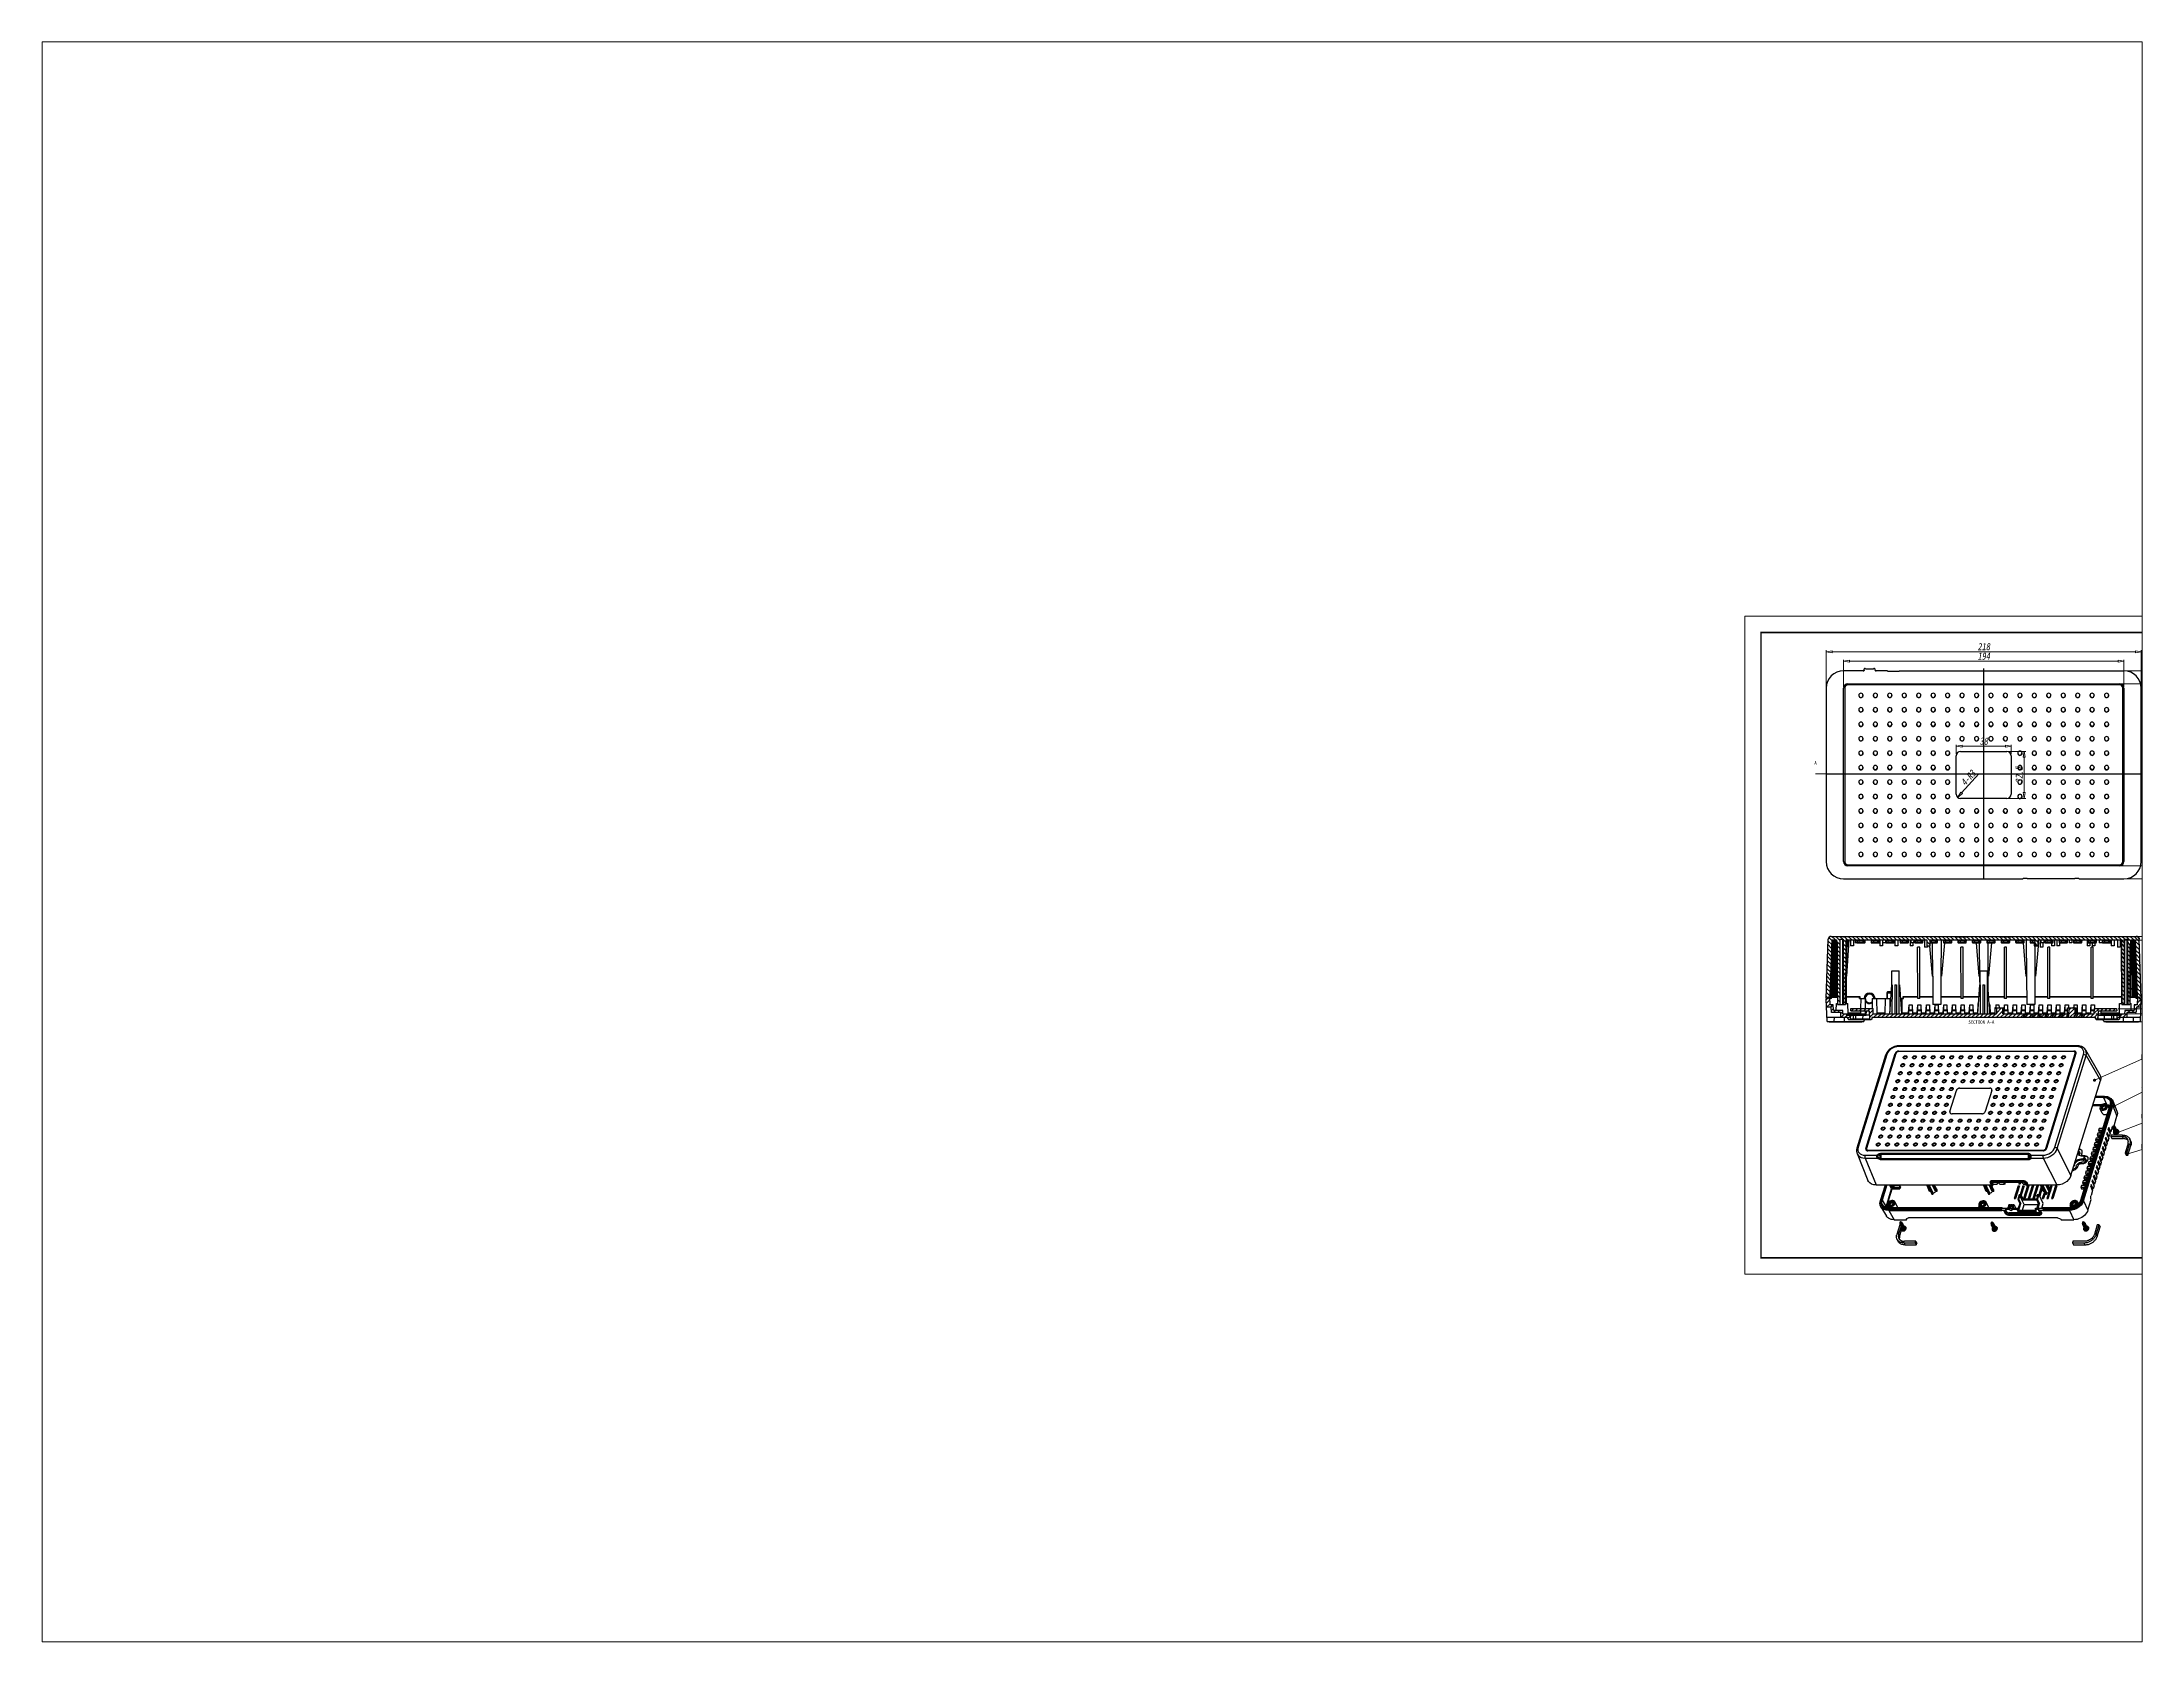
# Paper-space layout '布局2' of a CAD drawing. Header units: millimetres. Extents: x 27 to 240, y 20 to 183.
# The model-space entities are those that its viewports show. They can reach past a viewport. Long polylines and large blocks are cut down to what shows.
import ezdxf
from ezdxf.enums import TextEntityAlignment as Align

# ---------------------------------------------------------------- set-up
doc = ezdxf.new("R2010")
doc.units = ezdxf.units.MM
doc.linetypes.add('CENTER', pattern=[50.8, 31.75, -6.35, 6.35, -6.35])
doc.linetypes.add('DIVIDE', pattern=[31.75, 12.7, -6.35, 0, -6.35, 0, -6.35])
doc.layers.add('02___PRT_ALL_AXES', color=7, linetype='Continuous')
doc.layers.add('3_ALL_AXES', color=7, linetype='Continuous')
for name, color, linetype, lineweight in [('dim', 82, 'Continuous', 9), ('from', 7, 'Continuous', 13), ('hatch', 56, 'Continuous', 9)]:
    doc.layers.add(name, color=color, linetype=linetype, lineweight=lineweight)
doc.styles.add('TXT', font='txt.shx', dxfattribs={"bigfont": 'gbcbig.shx'})
doc.styles.add('wuwei', font='SimSun.ttf', dxfattribs={"width": 0.8, "oblique": 10})
doc.dimstyles.new('wuwei', dxfattribs={"dimscale": 2, "dimtxt": 2.5, "dimasz": 1.5, "dimexe": 0.3, "dimexo": 0.3, "dimgap": 0.5, "dimtad": 1, "dimdsep": 46, "dimtxsty": 'wuwei', "dimblk": 'CLOSEDBLANK', "dimcen": 0, "dimclrd": 42, "dimclre": 40, "dimclrt": 74, "dimazin": 2, "dimtfac": 1, "dimtofl": 0, "dimtmove": 0, "dimatfit": 3, "dimfxl": 1, "dimlwd": 5, "dimlwe": 5, "dimarcsym": 0})

psp = doc.layouts.new('布局2')

msp = doc.modelspace()

# ---------------------------------------------------------------- texts
at = {"layer": 'hatch', "color": 6, "style": 'wuwei', "width": 0.8}
for s, p in [('A', (2200.089, 1034.64)), ('A', (2429.033, 1034.64)), ('SECTION A-A', (2314.856, 855.366))]:
    msp.add_text(s, height=2.5, dxfattribs=at).set_placement(p, align=Align.MIDDLE)

# ---------------------------------------------------------------- blocks, each defined once
blk = doc.blocks.new('_ClosedBlank')
at = {"color": 0, "linetype": 'ByBlock', "lineweight": -2}
for p, q in [((-1, 0.17), (0, 0)), ((-1, 0.17), (-1, -0.17)), ((0, 0), (-1, -0.17))]:
    blk.add_line(p, q, dxfattribs=at)
blk = doc.blocks.new('*D19')
at = {"layer": 'Defpoints', "color": 0}
for p in [(2413.5, 1105), (2219.5, 1086.4), (2413.5, 1086.4)]:
    blk.add_point(p, dxfattribs=at)
at = {"layer": 'dim', "color": 40, "lineweight": 5}
for p, q in [((2219.5, 1087.4), (2219.5, 1106)), ((2413.5, 1087.4), (2413.5, 1106))]:
    blk.add_line(p, q, dxfattribs=at)
at = {"layer": 'dim', "color": 42, "lineweight": 5}
blk.add_line((2223.5, 1105), (2409.5, 1105), dxfattribs=at)
at = {"layer": 'dim', "color": 42, "lineweight": 5, "xscale": 4, "yscale": 4, "zscale": 4, "rotation": 180}
blk.add_blockref('_ClosedBlank', (2219.5, 1105), dxfattribs=at)
at = {"layer": 'dim', "color": 42, "lineweight": 5, "xscale": 4, "yscale": 4, "zscale": 4}
blk.add_blockref('_ClosedBlank', (2413.5, 1105), dxfattribs=at)
at = {"layer": 'dim', "color": 74, "insert": (2316.5, 1108.5), "char_height": 5, "attachment_point": 5, "style": 'wuwei'}
blk.add_mtext('194', dxfattribs=at)
blk = doc.blocks.new('*D20')
at = {"layer": 'Defpoints', "color": 0}
for p in [(2207.5, 1111.6), (2207.5, 1086.4), (2425.5, 1086.4)]:
    blk.add_point(p, dxfattribs=at)
at = {"layer": 'dim', "color": 40, "lineweight": 5}
for p, q in [((2207.5, 1087.4), (2207.5, 1112.6)), ((2425.5, 1087.4), (2425.5, 1112.6))]:
    blk.add_line(p, q, dxfattribs=at)
at = {"layer": 'dim', "color": 42, "lineweight": 5}
blk.add_line((2421.5, 1111.6), (2211.5, 1111.6), dxfattribs=at)
at = {"layer": 'dim', "color": 42, "lineweight": 5, "xscale": 4, "yscale": 4, "zscale": 4, "rotation": 180}
blk.add_blockref('_ClosedBlank', (2207.5, 1111.6), dxfattribs=at)
at = {"layer": 'dim', "color": 42, "lineweight": 5, "xscale": 4, "yscale": 4, "zscale": 4}
blk.add_blockref('_ClosedBlank', (2425.5, 1111.6), dxfattribs=at)
at = {"layer": 'dim', "color": 74, "insert": (2316.5, 1115.1), "char_height": 5, "attachment_point": 5, "style": 'wuwei'}
blk.add_mtext('218', dxfattribs=at)
blk = doc.blocks.new('*D21')
at = {"layer": 'Defpoints', "color": 0}
for p in [(2413.5, 1098.4), (2413.5, 954.4), (2445, 954.4)]:
    blk.add_point(p, dxfattribs=at)
at = {"layer": 'dim', "color": 40, "lineweight": 5}
for p, q in [((2414.5, 1098.4), (2446, 1098.4)), ((2414.5, 954.4), (2446, 954.4))]:
    blk.add_line(p, q, dxfattribs=at)
at = {"layer": 'dim', "color": 42, "lineweight": 5}
blk.add_line((2445, 1094.4), (2445, 958.4), dxfattribs=at)
at = {"layer": 'dim', "color": 42, "lineweight": 5, "xscale": 4, "yscale": 4, "zscale": 4}
for p, rotation in [((2445, 1098.4), 90), ((2445, 954.4), 270)]:
    blk.add_blockref('_ClosedBlank', p, dxfattribs=dict(at, rotation=rotation))
at = {"layer": 'dim', "color": 74, "insert": (2441.5, 1026.4), "char_height": 5, "attachment_point": 5, "rotation": 90, "style": 'wuwei'}
blk.add_mtext('144', dxfattribs=at)
blk = doc.blocks.new('*D22')
at = {"layer": 'Defpoints', "color": 0}
for p in [(2410.5, 1089.4), (2410.5, 963.4), (2437.1, 963.4)]:
    blk.add_point(p, dxfattribs=at)
at = {"layer": 'dim', "color": 40, "lineweight": 5}
for p, q in [((2411.5, 1089.4), (2438.1, 1089.4)), ((2411.5, 963.4), (2438.1, 963.4))]:
    blk.add_line(p, q, dxfattribs=at)
at = {"layer": 'dim', "color": 42, "lineweight": 5}
blk.add_line((2437.1, 1085.4), (2437.1, 967.4), dxfattribs=at)
at = {"layer": 'dim', "color": 42, "lineweight": 5, "xscale": 4, "yscale": 4, "zscale": 4}
for p, rotation in [((2437.1, 1089.4), 90), ((2437.1, 963.4), 270)]:
    blk.add_blockref('_ClosedBlank', p, dxfattribs=dict(at, rotation=rotation))
at = {"layer": 'dim', "color": 74, "insert": (2433.6, 1026.4), "char_height": 5, "attachment_point": 5, "rotation": 90, "style": 'wuwei'}
blk.add_mtext('126', dxfattribs=at)
blk = doc.blocks.new('*D23')
at = {"layer": 'Defpoints', "color": 0}
for p in [(2297.5, 1039.6), (2335.5, 1046.2), (2335.5, 1039.6)]:
    blk.add_point(p, dxfattribs=at)
at = {"layer": 'dim', "color": 40, "lineweight": 5}
for p, q in [((2297.5, 1040.6), (2297.5, 1047.2)), ((2335.5, 1040.6), (2335.5, 1047.2))]:
    blk.add_line(p, q, dxfattribs=at)
at = {"layer": 'dim', "color": 42, "lineweight": 5}
blk.add_line((2301.5, 1046.2), (2331.5, 1046.2), dxfattribs=at)
at = {"layer": 'dim', "color": 42, "lineweight": 5, "xscale": 4, "yscale": 4, "zscale": 4, "rotation": 180}
blk.add_blockref('_ClosedBlank', (2297.5, 1046.2), dxfattribs=at)
at = {"layer": 'dim', "color": 42, "lineweight": 5, "xscale": 4, "yscale": 4, "zscale": 4}
blk.add_blockref('_ClosedBlank', (2335.5, 1046.2), dxfattribs=at)
at = {"layer": 'dim', "color": 74, "insert": (2316.5, 1049.7), "char_height": 5, "attachment_point": 5, "style": 'wuwei'}
blk.add_mtext('38', dxfattribs=at)
blk = doc.blocks.new('*D24')
at = {"layer": 'Defpoints', "color": 0}
for p in [(2332.5, 1042.6), (2332.5, 1010.1), (2344.5, 1010.1)]:
    blk.add_point(p, dxfattribs=at)
at = {"layer": 'dim', "color": 40, "lineweight": 5}
for p, q in [((2333.5, 1042.6), (2345.5, 1042.6)), ((2333.5, 1010.1), (2345.5, 1010.1))]:
    blk.add_line(p, q, dxfattribs=at)
at = {"layer": 'dim', "color": 42, "lineweight": 5}
blk.add_line((2344.5, 1038.6), (2344.5, 1014.1), dxfattribs=at)
at = {"layer": 'dim', "color": 42, "lineweight": 5, "xscale": 4, "yscale": 4, "zscale": 4}
for p, rotation in [((2344.5, 1042.6), 90), ((2344.5, 1010.1), 270)]:
    blk.add_blockref('_ClosedBlank', p, dxfattribs=dict(at, rotation=rotation))
at = {"layer": 'dim', "color": 74, "insert": (2341, 1026.4), "char_height": 5, "attachment_point": 5, "rotation": 90, "style": 'wuwei'}
blk.add_mtext('32.5', dxfattribs=at)
blk = doc.blocks.new('*D25')
at = {"layer": 'Defpoints', "color": 0}
for p in [(2298.5, 1010.9), (2300.5, 1013.1)]:
    blk.add_point(p, dxfattribs=at)
at = {"layer": 'dim', "color": 42, "lineweight": 5}
blk.add_line((2313, 1027), (2301.2, 1013.9), dxfattribs=at)
at = {"layer": 'dim', "color": 42, "lineweight": 5, "xscale": 4, "yscale": 4, "zscale": 4, "rotation": 227.9778788088198}
blk.add_blockref('_ClosedBlank', (2298.5, 1010.9), dxfattribs=at)
at = {"layer": 'dim', "color": 74, "insert": (2305.8, 1024.3), "char_height": 5, "attachment_point": 5, "rotation": 47.9779, "style": 'wuwei'}
blk.add_mtext('4-R3', dxfattribs=at)
blk = doc.blocks.new('*D26')
at = {"layer": 'Defpoints', "color": 0}
for p in [(2422.1, 914.6), (2448.1, 914.6), (2423.5, 855.4)]:
    blk.add_point(p, dxfattribs=at)
at = {"layer": 'dim', "color": 40, "lineweight": 5}
for p, q in [((2423.1, 914.6), (2449.1, 914.6)), ((2424.5, 855.4), (2449.1, 855.4))]:
    blk.add_line(p, q, dxfattribs=at)
at = {"layer": 'dim', "color": 42, "lineweight": 5}
blk.add_line((2448.1, 859.4), (2448.1, 910.6), dxfattribs=at)
at = {"layer": 'dim', "color": 42, "lineweight": 5, "xscale": 4, "yscale": 4, "zscale": 4}
for p, rotation in [((2448.1, 914.6), 90), ((2448.1, 855.4), 270)]:
    blk.add_blockref('_ClosedBlank', p, dxfattribs=dict(at, rotation=rotation))
at = {"layer": 'dim', "color": 74, "insert": (2444.6, 888), "char_height": 5, "attachment_point": 5, "rotation": 90, "style": 'wuwei'}
blk.add_mtext('59.2', dxfattribs=at)
blk = doc.blocks.new('*D27')
at = {"layer": 'Defpoints', "color": 0}
for p in [(2411.9, 912.1), (2433.6, 912.1), (2408.4, 864.6)]:
    blk.add_point(p, dxfattribs=at)
at = {"layer": 'dim', "color": 40, "lineweight": 5}
for p, q in [((2412.9, 912.1), (2434.6, 912.1)), ((2409.4, 864.6), (2434.6, 864.6))]:
    blk.add_line(p, q, dxfattribs=at)
at = {"layer": 'dim', "color": 42, "lineweight": 5}
blk.add_line((2433.6, 868.6), (2433.6, 908.1), dxfattribs=at)
at = {"layer": 'dim', "color": 42, "lineweight": 5, "xscale": 4, "yscale": 4, "zscale": 4}
for p, rotation in [((2433.6, 912.1), 90), ((2433.6, 864.6), 270)]:
    blk.add_blockref('_ClosedBlank', p, dxfattribs=dict(at, rotation=rotation))
at = {"layer": 'dim', "color": 74, "insert": (2430.1, 888.4), "char_height": 5, "attachment_point": 5, "rotation": 90, "style": 'wuwei'}
blk.add_mtext('47.5', dxfattribs=at)
blk = doc.blocks.new('*D29')
at = {"layer": 'Defpoints', "color": 0}
for p in [(2393, 912.1), (2440.8, 912.1), (2393, 861.1)]:
    blk.add_point(p, dxfattribs=at)
at = {"layer": 'dim', "color": 40, "lineweight": 5}
for p, q in [((2394, 912.1), (2441.8, 912.1)), ((2394, 861.1), (2441.8, 861.1))]:
    blk.add_line(p, q, dxfattribs=at)
at = {"layer": 'dim', "color": 42, "lineweight": 5}
blk.add_line((2440.8, 865.1), (2440.8, 908.1), dxfattribs=at)
at = {"layer": 'dim', "color": 42, "lineweight": 5, "xscale": 4, "yscale": 4, "zscale": 4}
for p, rotation in [((2440.8, 912.1), 90), ((2440.8, 861.1), 270)]:
    blk.add_blockref('_ClosedBlank', p, dxfattribs=dict(at, rotation=rotation))
at = {"layer": 'dim', "color": 74, "insert": (2437.3, 888.6), "char_height": 5, "attachment_point": 5, "rotation": 90, "style": 'wuwei'}
blk.add_mtext('51', dxfattribs=at)
blk = doc.blocks.new('*u28')
at = {"color": 7, "linetype": 'Continuous'}
for p, q in [((-88.2, 45.8), (-116.6, -46)), ((-86.9, 46.5), (-115.3, -45.3)), ((-107.7, -46.4), (-78.7, 47.6)), ((-107.6, -46.6), (-78.6, 47.4)), ((-77.9, 47.6), (-107, -46.4)), ((-88.2, 45.8), (-88.2, 45.8)), ((-78.7, 47.6), (-78.6, 47.4)), ((-75.1, 49.7), (-75.7, 49.7)), ((97.8, 49.3), (-75.4, 49.3)), ((100.8, 54.3), (-75.3, 54.3)), ((-75.2, 49.9), (98, 49.9)), ((-75.2, 49.9), (-75.1, 49.7)), ((-75.1, 49.7), (98.1, 49.7)), ((101.4, 55), (-74.7, 55)), ((-67.3, 43.5), (-67.5, 43.1)), ((-67.2, 43.7), (-67.3, 43.5)), ((-67, 43.7), (-67.3, 43.1)), ((-66.9, 44.2), (-67, 43.7)), ((-58, 43.5), (-58.3, 43.1)), ((-57.8, 43.7), (-58.1, 43.1)), ((-58, 43.7), (-58, 43.5)), ((-57.7, 44.2), (-57.8, 43.7)), ((-48.8, 43.5), (-49.1, 43.1)), ((-48.8, 43.7), (-48.8, 43.5)), ((-48.6, 43.7), (-48.8, 43.1)), ((-48.5, 44.2), (-48.6, 43.7)), ((-39.6, 43.5), (-39.8, 43.1)), ((-39.6, 43.7), (-39.6, 43.5)), ((-39.4, 43.7), (-39.6, 43.1)), ((-39.3, 44.2), (-39.4, 43.7)), ((-30.4, 43.5), (-30.6, 43.1)), ((-30.4, 43.7), (-30.4, 43.5)), ((-30.2, 43.7), (-30.4, 43.1)), ((-30.1, 44.2), (-30.2, 43.7)), ((-21.2, 43.5), (-21.4, 43.1)), ((-21.2, 43.7), (-21.2, 43.5)), ((-20.9, 43.7), (-21.2, 43.1)), ((-20.9, 44.2), (-20.9, 43.7)), ((-12, 43.5), (-12.2, 43.1)), ((-12, 43.7), (-12, 43.5)), ((-11.7, 43.7), (-12, 43.1)), ((-11.7, 44.2), (-11.7, 43.7)), ((-2.8, 43.5), (-3, 43.1)), ((-2.7, 43.7), (-2.8, 43.5)), ((-2.5, 43.7), (-2.8, 43.1)), ((-2.5, 44.2), (-2.5, 43.7)), ((6.4, 43.5), (6.2, 43.1)), ((6.5, 43.7), (6.4, 43.5)), ((6.7, 43.7), (6.4, 43.1)), ((6.7, 44.2), (6.7, 43.7)), ((15.6, 43.5), (15.4, 43.1)), ((15.7, 43.7), (15.6, 43.5)), ((15.9, 43.7), (15.6, 43.1)), ((16, 44.2), (15.9, 43.7)), ((24.9, 43.5), (24.6, 43.1)), ((25.1, 43.7), (24.8, 43.1)), ((24.9, 43.7), (24.9, 43.5)), ((25.2, 44.2), (25.1, 43.7)), ((34.1, 43.5), (33.8, 43.1)), ((34.1, 43.7), (34.1, 43.5)), ((34.3, 43.7), (34.1, 43.1)), ((34.4, 44.2), (34.3, 43.7)), ((43.3, 43.5), (43.1, 43.1)), ((43.3, 43.7), (43.3, 43.5)), ((43.5, 43.7), (43.3, 43.1)), ((43.6, 44.2), (43.5, 43.7)), ((52.5, 43.5), (52.3, 43.1)), ((52.5, 43.7), (52.5, 43.5)), ((52.7, 43.7), (52.5, 43.1)), ((52.8, 44.2), (52.7, 43.7)), ((61.7, 43.5), (61.5, 43.1)), ((61.7, 43.7), (61.7, 43.5)), ((62, 43.7), (61.7, 43.1)), ((62, 44.2), (62, 43.7)), ((70.2, -46.4), (99.3, 47.6)), ((70.3, -46.6), (99.4, 47.4)), ((70.9, 43.5), (70.7, 43.1)), ((70.9, 43.7), (70.9, 43.5)), ((71.2, 43.7), (70.9, 43.1)), ((100, 47.6), (71, -46.4)), ((71.2, 44.2), (71.2, 43.7)), ((79.2, -45.3), (107.6, 46.5)), ((80.1, 43.5), (79.9, 43.1)), ((80.2, 43.7), (80.1, 43.5)), ((80.4, 43.7), (80.1, 43.1)), ((80.4, 44.2), (80.4, 43.7)), ((81.6, -46.5), (110, 45.3)), ((89.3, 43.5), (89.1, 43.1)), ((89.4, 43.7), (89.3, 43.5)), ((89.6, 43.7), (89.3, 43.1)), ((89.6, 44.2), (89.6, 43.7)), ((98, 49.9), (98.1, 49.7)), ((99.3, 47.6), (99.4, 47.4)), ((100, 48.7), (99.8, 49)), ((100.1, 48.5), (100, 48.8)), ((101.4, 55), (101.4, 55)), ((109.5, 51), (123.7, 26.5)), ((110, 45.3), (124.2, 20.9)), ((-72.1, 27.9), (-72.3, 27.4)), ((-72.1, 28.1), (-72.1, 27.9)), ((-71.8, 28), (-72.1, 27.5)), ((-71.8, 28.5), (-71.8, 28)), ((-69.7, 35.7), (-69.9, 35.3)), ((-69.6, 35.9), (-69.7, 35.7)), ((-69.4, 35.8), (-69.7, 35.3)), ((-69.4, 36.4), (-69.4, 35.8)), ((-62.9, 27.9), (-63.1, 27.4)), ((-62.8, 28.1), (-62.9, 27.9)), ((-62.6, 28), (-62.9, 27.5)), ((-62.6, 28.5), (-62.6, 28)), ((-60.5, 35.7), (-60.7, 35.3)), ((-60.4, 35.9), (-60.5, 35.7)), ((-60.2, 35.8), (-60.5, 35.3)), ((-60.2, 36.4), (-60.2, 35.8)), ((-53.7, 27.9), (-53.9, 27.4)), ((-53.6, 28.1), (-53.7, 27.9)), ((-53.4, 28), (-53.7, 27.5)), ((-53.4, 28.5), (-53.4, 28)), ((-51.3, 35.7), (-51.5, 35.3)), ((-51.2, 35.9), (-51.3, 35.7)), ((-51, 35.8), (-51.3, 35.3)), ((-50.9, 36.4), (-51, 35.8)), ((-44.5, 27.9), (-44.7, 27.4)), ((-44.4, 28.1), (-44.5, 27.9)), ((-44.2, 28), (-44.5, 27.5)), ((-44.1, 28.5), (-44.2, 28)), ((-42, 35.7), (-42.3, 35.3)), ((-41.8, 35.8), (-42.1, 35.3)), ((-42, 35.9), (-42, 35.7)), ((-41.7, 36.4), (-41.8, 35.8)), ((-35.3, 27.9), (-35.5, 27.4)), ((-35.2, 28.1), (-35.3, 27.9)), ((-35, 28), (-35.3, 27.5)), ((-34.9, 28.5), (-35, 28)), ((-32.8, 35.7), (-33.1, 35.3)), ((-32.8, 35.9), (-32.8, 35.7)), ((-32.6, 35.8), (-32.8, 35.3)), ((-32.5, 36.4), (-32.6, 35.8)), ((-26, 27.9), (-26.3, 27.4)), ((-25.8, 28), (-26.1, 27.5)), ((-26, 28.1), (-26, 27.9)), ((-25.7, 28.5), (-25.8, 28)), ((-23.6, 35.7), (-23.8, 35.3)), ((-23.6, 35.9), (-23.6, 35.7)), ((-23.4, 35.8), (-23.6, 35.3)), ((-23.3, 36.4), (-23.4, 35.8)), ((-16.8, 27.9), (-17.1, 27.4)), ((-16.8, 28.1), (-16.8, 27.9)), ((-16.6, 28), (-16.8, 27.5)), ((-16.5, 28.5), (-16.6, 28)), ((-14.4, 35.7), (-14.6, 35.3)), ((-14.4, 35.9), (-14.4, 35.7)), ((-14.2, 35.8), (-14.4, 35.3)), ((-14.1, 36.4), (-14.2, 35.8)), ((-7.6, 27.9), (-7.8, 27.4)), ((-7.6, 28.1), (-7.6, 27.9)), ((-7.4, 28), (-7.6, 27.5)), ((-7.3, 28.5), (-7.4, 28)), ((-5.2, 35.7), (-5.4, 35.3)), ((-5.2, 35.9), (-5.2, 35.7)), ((-4.9, 35.8), (-5.2, 35.3)), ((-4.9, 36.4), (-4.9, 35.8)), ((1.6, 27.9), (1.4, 27.4)), ((1.6, 28.1), (1.6, 27.9)), ((1.8, 28), (1.6, 27.5)), ((1.9, 28.5), (1.8, 28)), ((4, 35.7), (3.8, 35.3)), ((4, 35.9), (4, 35.7)), ((4.3, 35.8), (4, 35.3)), ((4.3, 36.4), (4.3, 35.8)), ((10.8, 27.9), (10.6, 27.4)), ((10.8, 28.1), (10.8, 27.9)), ((11.1, 28), (10.8, 27.5)), ((11.1, 28.5), (11.1, 28)), ((13.2, 35.7), (13, 35.3)), ((13.3, 35.9), (13.2, 35.7)), ((13.5, 35.8), (13.2, 35.3)), ((13.5, 36.4), (13.5, 35.8)), ((20, 27.9), (19.8, 27.4)), ((20, 28.1), (20, 27.9)), ((20.3, 28), (20, 27.5)), ((20.3, 28.5), (20.3, 28)), ((22.4, 35.7), (22.2, 35.3)), ((22.5, 35.9), (22.4, 35.7)), ((22.7, 35.8), (22.4, 35.3)), ((22.7, 36.4), (22.7, 35.8)), ((29.2, 27.9), (29, 27.4)), ((29.3, 28.1), (29.2, 27.9)), ((29.5, 28), (29.2, 27.5)), ((29.5, 28.5), (29.5, 28)), ((31.6, 35.7), (31.4, 35.3)), ((31.7, 35.9), (31.6, 35.7)), ((31.9, 35.8), (31.6, 35.3)), ((32, 36.4), (31.9, 35.8)), ((38.4, 27.9), (38.2, 27.4)), ((38.5, 28.1), (38.4, 27.9)), ((38.7, 28), (38.4, 27.5)), ((38.7, 28.5), (38.7, 28)), ((40.9, 35.7), (40.6, 35.3)), ((41.1, 35.8), (40.8, 35.3)), ((40.9, 35.9), (40.9, 35.7)), ((41.2, 36.4), (41.1, 35.8)), ((47.6, 27.9), (47.4, 27.4)), ((47.7, 28.1), (47.6, 27.9)), ((47.9, 28), (47.6, 27.5)), ((48, 28.5), (47.9, 28)), ((50.1, 35.7), (49.8, 35.3)), ((50.1, 35.9), (50.1, 35.7)), ((50.3, 35.8), (50.1, 35.3)), ((50.4, 36.4), (50.3, 35.8)), ((56.9, 27.9), (56.6, 27.4)), ((57.1, 28), (56.8, 27.5)), ((56.9, 28.1), (56.9, 27.9)), ((57.2, 28.5), (57.1, 28)), ((59.3, 35.7), (59.1, 35.3)), ((59.3, 35.9), (59.3, 35.7)), ((59.5, 35.8), (59.3, 35.3)), ((59.6, 36.4), (59.5, 35.8)), ((66.1, 27.9), (65.8, 27.4)), ((66.1, 28.1), (66.1, 27.9)), ((66.3, 28), (66.1, 27.5)), ((66.4, 28.5), (66.3, 28)), ((68.5, 35.7), (68.3, 35.3)), ((68.5, 35.9), (68.5, 35.7)), ((68.7, 35.8), (68.5, 35.3)), ((68.8, 36.4), (68.7, 35.8)), ((75.3, 27.9), (75.1, 27.4)), ((75.3, 28.1), (75.3, 27.9)), ((75.5, 28), (75.3, 27.5)), ((75.6, 28.5), (75.5, 28)), ((77.7, 35.7), (77.5, 35.3)), ((77.7, 35.9), (77.7, 35.7)), ((78, 35.8), (77.7, 35.3)), ((78, 36.4), (78, 35.8)), ((84.5, 27.9), (84.3, 27.4)), ((84.5, 28.1), (84.5, 27.9)), ((84.7, 28), (84.5, 27.5)), ((84.8, 28.5), (84.7, 28)), ((86.9, 35.7), (86.7, 35.3)), ((86.9, 35.9), (86.9, 35.7)), ((87.2, 35.8), (86.9, 35.3)), ((87.2, 36.4), (87.2, 35.8)), ((95.1, -73.2), (124.2, 20.9)), ((-79.4, 4.4), (-79.6, 3.9)), ((-79.3, 4.6), (-79.4, 4.4)), ((-79.1, 4.5), (-79.4, 4)), ((-79, 5), (-79.1, 4.5)), ((-76.9, 12.2), (-77.2, 11.8)), ((-76.9, 12.4), (-76.9, 12.2)), ((-76.7, 12.3), (-76.9, 11.8)), ((-76.6, 12.9), (-76.7, 12.3)), ((-74.5, 20), (-74.7, 19.6)), ((-74.5, 20.2), (-74.5, 20)), ((-74.3, 20.2), (-74.5, 19.6)), ((-74.2, 20.7), (-74.3, 20.2)), ((-70.1, 4.4), (-70.4, 3.9)), ((-69.9, 4.5), (-70.2, 4)), ((-70.1, 4.6), (-70.1, 4.4)), ((-69.8, 5), (-69.9, 4.5)), ((-67.7, 12.2), (-67.9, 11.8)), ((-67.7, 12.4), (-67.7, 12.2)), ((-67.5, 12.3), (-67.7, 11.8)), ((-67.4, 12.9), (-67.5, 12.3)), ((-65.3, 20), (-65.5, 19.6)), ((-65.3, 20.2), (-65.3, 20)), ((-65, 20.2), (-65.3, 19.6)), ((-65, 20.7), (-65, 20.2)), ((-60.9, 4.4), (-61.2, 3.9)), ((-60.9, 4.6), (-60.9, 4.4)), ((-60.7, 4.5), (-60.9, 4)), ((-60.6, 5), (-60.7, 4.5)), ((-58.5, 12.2), (-58.7, 11.8)), ((-58.5, 12.4), (-58.5, 12.2)), ((-58.3, 12.3), (-58.5, 11.8)), ((-58.2, 12.9), (-58.3, 12.3)), ((-56.1, 20), (-56.3, 19.6)), ((-56.1, 20.2), (-56.1, 20)), ((-55.8, 20.2), (-56.1, 19.6)), ((-55.8, 20.7), (-55.8, 20.2)), ((-51.7, 4.4), (-51.9, 3.9)), ((-51.7, 4.6), (-51.7, 4.4)), ((-51.5, 4.5), (-51.7, 4)), ((-51.4, 5), (-51.5, 4.5)), ((-49.3, 12.2), (-49.5, 11.8)), ((-49.3, 12.4), (-49.3, 12.2)), ((-49, 12.3), (-49.3, 11.8)), ((-49, 12.9), (-49, 12.3)), ((-46.9, 20), (-47.1, 19.6)), ((-46.8, 20.2), (-46.9, 20)), ((-46.6, 20.2), (-46.9, 19.6)), ((-46.6, 20.7), (-46.6, 20.2)), ((-42.5, 4.4), (-42.7, 3.9)), ((-42.5, 4.6), (-42.5, 4.4)), ((-42.3, 4.5), (-42.5, 4)), ((-42.2, 5), (-42.3, 4.5)), ((-40.1, 12.2), (-40.3, 11.8)), ((-40.1, 12.4), (-40.1, 12.2)), ((-39.8, 12.3), (-40.1, 11.8)), ((-39.8, 12.9), (-39.8, 12.3)), ((-37.7, 20), (-37.9, 19.6)), ((-37.6, 20.2), (-37.7, 20)), ((-37.4, 20.2), (-37.7, 19.6)), ((-37.4, 20.7), (-37.4, 20.2)), ((-33.3, 4.4), (-33.5, 3.9)), ((-33.3, 4.6), (-33.3, 4.4)), ((-33, 4.5), (-33.3, 4)), ((-33, 5), (-33, 4.5)), ((-30.9, 12.2), (-31.1, 11.8)), ((-30.8, 12.4), (-30.9, 12.2)), ((-30.6, 12.3), (-30.9, 11.8)), ((-30.6, 12.9), (-30.6, 12.3)), ((-28.5, 20), (-28.7, 19.6)), ((-28.4, 20.2), (-28.5, 20)), ((-28.2, 20.2), (-28.5, 19.6)), ((-28.1, 20.7), (-28.2, 20.2)), ((-24.6, -9.8), (-18.2, 11)), ((-24.5, -10), (-18, 10.8)), ((-24.1, 4.4), (-24.3, 3.9)), ((-24.1, 4.6), (-24.1, 4.4)), ((-23.8, 4.5), (-24.1, 4)), ((-23.8, 5), (-23.8, 4.5)), ((-21.7, 12.2), (-21.9, 11.8)), ((-21.6, 12.4), (-21.7, 12.2)), ((-21.4, 12.3), (-21.7, 11.8)), ((-21.4, 12.9), (-21.4, 12.3)), ((-19.3, 20), (-19.5, 19.6)), ((-19.2, 20.2), (-19.3, 20)), ((-19, 20.2), (-19.3, 19.6)), ((-18.9, 20.7), (-19, 20.2)), ((-18.2, 11), (-18, 10.8)), ((-14.7, 13.3), (14.8, 13.3)), ((-14.7, 13.3), (-14.6, 13.1)), ((-14.6, 13.1), (14.9, 13.1)), ((-10, 20), (-10.3, 19.6)), ((-9.8, 20.2), (-10.1, 19.6)), ((-10, 20.2), (-10, 20)), ((-9.7, 20.7), (-9.8, 20.2)), ((-0.8, 20), (-1.1, 19.6)), ((-0.8, 20.2), (-0.8, 20)), ((-0.6, 20.2), (-0.8, 19.6)), ((-0.5, 20.7), (-0.6, 20.2)), ((8.4, 20), (8.2, 19.6)), ((8.4, 20.2), (8.4, 20)), ((8.6, 20.2), (8.4, 19.6)), ((8.7, 20.7), (8.6, 20.2)), ((16.8, 11), (10.4, -9.8)), ((14.8, 13.3), (14.9, 13.1)), ((16.9, 12.1), (16.6, 12.4)), ((16.9, 11.9), (16.8, 12.2)), ((17.6, 20), (17.4, 19.6)), ((17.6, 20.2), (17.6, 20)), ((17.8, 20.2), (17.6, 19.6)), ((17.9, 20.7), (17.8, 20.2)), ((22, 4.4), (21.7, 3.9)), ((22.2, 4.5), (21.9, 4)), ((22, 4.6), (22, 4.4)), ((22.3, 5), (22.2, 4.5)), ((24.4, 12.2), (24.2, 11.8)), ((24.4, 12.4), (24.4, 12.2)), ((24.6, 12.3), (24.4, 11.8)), ((24.7, 12.9), (24.6, 12.3)), ((26.8, 20), (26.6, 19.6)), ((26.8, 20.2), (26.8, 20)), ((27.1, 20.2), (26.8, 19.6)), ((27.1, 20.7), (27.1, 20.2)), ((31.2, 4.4), (30.9, 3.9)), ((31.2, 4.6), (31.2, 4.4)), ((31.4, 4.5), (31.2, 4)), ((31.5, 5), (31.4, 4.5)), ((33.6, 12.2), (33.4, 11.8)), ((33.6, 12.4), (33.6, 12.2)), ((33.8, 12.3), (33.6, 11.8)), ((33.9, 12.9), (33.8, 12.3)), ((36, 20), (35.8, 19.6)), ((36.1, 20.2), (36, 20)), ((36.3, 20.2), (36, 19.6)), ((36.3, 20.7), (36.3, 20.2)), ((40.4, 4.4), (40.2, 3.9)), ((40.4, 4.6), (40.4, 4.4)), ((40.6, 4.5), (40.4, 4)), ((40.7, 5), (40.6, 4.5)), ((42.8, 12.2), (42.6, 11.8)), ((42.8, 12.4), (42.8, 12.2)), ((43.1, 12.3), (42.8, 11.8)), ((43.1, 12.9), (43.1, 12.3)), ((45.2, 20), (45, 19.6)), ((45.3, 20.2), (45.2, 20)), ((45.5, 20.2), (45.2, 19.6)), ((45.5, 20.7), (45.5, 20.2)), ((49.6, 4.4), (49.4, 3.9)), ((49.6, 4.6), (49.6, 4.4)), ((49.8, 4.5), (49.6, 4)), ((49.9, 5), (49.8, 4.5)), ((52, 12.2), (51.8, 11.8)), ((52.1, 12.4), (52, 12.2)), ((52.3, 12.3), (52, 11.8)), ((52.3, 12.9), (52.3, 12.3)), ((54.4, 20), (54.2, 19.6)), ((54.5, 20.2), (54.4, 20)), ((54.7, 20.2), (54.4, 19.6)), ((54.7, 20.7), (54.7, 20.2)), ((58.8, 4.4), (58.6, 3.9)), ((58.8, 4.6), (58.8, 4.4)), ((59.1, 4.5), (58.8, 4)), ((59.1, 5), (59.1, 4.5)), ((61.2, 12.2), (61, 11.8)), ((61.3, 12.4), (61.2, 12.2)), ((61.5, 12.3), (61.2, 11.8)), ((61.5, 12.9), (61.5, 12.3)), ((63.6, 20), (63.4, 19.6)), ((63.7, 20.2), (63.6, 20)), ((63.9, 20.2), (63.6, 19.6)), ((64, 20.7), (63.9, 20.2)), ((68, 4.4), (67.8, 3.9)), ((68.1, 4.6), (68, 4.4)), ((68.3, 4.5), (68, 4)), ((68.3, 5), (68.3, 4.5)), ((70.4, 12.2), (70.2, 11.8)), ((70.5, 12.4), (70.4, 12.2)), ((70.7, 12.3), (70.4, 11.8)), ((70.7, 12.9), (70.7, 12.3)), ((72.9, 20), (72.6, 19.6)), ((73.1, 20.2), (72.8, 19.6)), ((72.9, 20.2), (72.9, 20)), ((73.2, 20.7), (73.1, 20.2)), ((77.2, 4.4), (77, 3.9)), ((77.3, 4.6), (77.2, 4.4)), ((77.5, 4.5), (77.2, 4)), ((77.5, 5), (77.5, 4.5)), ((79.6, 12.2), (79.4, 11.8)), ((79.7, 12.4), (79.6, 12.2)), ((79.9, 12.3), (79.6, 11.8)), ((80, 12.9), (79.9, 12.3)), ((82.1, 20), (81.8, 19.6)), ((82.1, 20.2), (82.1, 20)), ((82.3, 20.2), (82.1, 19.6)), ((82.4, 20.7), (82.3, 20.2)), ((127.4, 4.1), (119, 4.1)), ((127.6, 4.7), (119.2, 4.7)), ((127.5, 4.6), (119.2, 4.6)), ((119.3, 5.1), (128.2, 5.1)), ((127.4, 4.1), (130.1, -2.6)), ((127.5, 4.6), (127.6, 4.7)), ((129.5, 4.5), (127.5, 4.6)), ((128.2, 5.1), (129.7, 5)), ((134.6, 0.1), (134, 1.6)), ((134.6, 3), (135.9, 1.5)), ((135.6, 1.5), (135.9, 0.9)), ((135.8, 1.2), (136.1, 0.6)), ((135.9, 1.5), (136.4, 0.6)), ((136.4, 0.6), (140.5, -9.5)), ((-86.6, -19.1), (-86.8, -19.6)), ((-86.6, -18.9), (-86.6, -19.1)), ((-86.4, -19), (-86.6, -19.5)), ((-86.3, -18.5), (-86.4, -19)), ((-84.2, -11.3), (-84.4, -11.7)), ((-84.2, -11.1), (-84.2, -11.3)), ((-83.9, -11.2), (-84.2, -11.7)), ((-83.9, -10.6), (-83.9, -11.2)), ((-81.8, -3.5), (-82, -3.9)), ((-81.5, -3.3), (-81.8, -3.9)), ((-81.7, -3.3), (-81.8, -3.5)), ((-81.5, -2.8), (-81.5, -3.3)), ((-77.4, -19.1), (-77.6, -19.6)), ((-77.4, -18.9), (-77.4, -19.1)), ((-77.1, -19), (-77.4, -19.5)), ((-77.1, -18.5), (-77.1, -19)), ((-75, -11.3), (-75.2, -11.7)), ((-74.9, -11.1), (-75, -11.3)), ((-74.7, -11.2), (-75, -11.7)), ((-74.7, -10.6), (-74.7, -11.2)), ((-72.6, -3.5), (-72.8, -3.9)), ((-72.3, -3.3), (-72.6, -3.9)), ((-72.5, -3.3), (-72.6, -3.5)), ((-72.3, -2.8), (-72.3, -3.3)), ((-68.2, -19.1), (-68.4, -19.6)), ((-68.2, -18.9), (-68.2, -19.1)), ((-67.9, -19), (-68.2, -19.5)), ((-67.9, -18.5), (-67.9, -19)), ((-65.8, -11.3), (-66, -11.7)), ((-65.7, -11.1), (-65.8, -11.3)), ((-65.5, -11.2), (-65.8, -11.7)), ((-65.5, -10.6), (-65.5, -11.2)), ((-63.4, -3.5), (-63.6, -3.9)), ((-63.3, -3.3), (-63.4, -3.5)), ((-63.1, -3.3), (-63.4, -3.9)), ((-63, -2.8), (-63.1, -3.3)), ((-59, -19.1), (-59.2, -19.6)), ((-58.9, -18.9), (-59, -19.1)), ((-58.7, -19), (-59, -19.5)), ((-58.7, -18.5), (-58.7, -19)), ((-56.6, -11.3), (-56.8, -11.7)), ((-56.5, -11.1), (-56.6, -11.3)), ((-56.3, -11.2), (-56.6, -11.7)), ((-56.3, -10.6), (-56.3, -11.2)), ((-54.1, -3.5), (-54.4, -3.9)), ((-53.9, -3.3), (-54.2, -3.9)), ((-54.1, -3.3), (-54.1, -3.5)), ((-53.8, -2.8), (-53.9, -3.3)), ((-49.8, -19.1), (-50, -19.6)), ((-49.7, -18.9), (-49.8, -19.1)), ((-49.5, -19), (-49.8, -19.5)), ((-49.5, -18.5), (-49.5, -19)), ((-47.4, -11.3), (-47.6, -11.7)), ((-47.3, -11.1), (-47.4, -11.3)), ((-47.1, -11.2), (-47.4, -11.7)), ((-47, -10.6), (-47.1, -11.2)), ((-44.9, -3.5), (-45.2, -3.9)), ((-44.7, -3.3), (-44.9, -3.9)), ((-44.9, -3.3), (-44.9, -3.5)), ((-44.6, -2.8), (-44.7, -3.3)), ((-40.6, -19.1), (-40.8, -19.6)), ((-40.5, -18.9), (-40.6, -19.1)), ((-40.3, -19), (-40.6, -19.5)), ((-40.3, -18.5), (-40.3, -19)), ((-38.1, -11.3), (-38.4, -11.7)), ((-37.9, -11.2), (-38.2, -11.7)), ((-38.1, -11.1), (-38.1, -11.3)), ((-37.8, -10.6), (-37.9, -11.2)), ((-35.7, -3.5), (-35.9, -3.9)), ((-35.5, -3.3), (-35.7, -3.9)), ((-35.7, -3.3), (-35.7, -3.5)), ((-35.4, -2.8), (-35.5, -3.3)), ((-31.4, -19.1), (-31.6, -19.6)), ((-31.3, -18.9), (-31.4, -19.1)), ((-31.1, -19), (-31.4, -19.5)), ((-31, -18.5), (-31.1, -19)), ((-28.9, -11.3), (-29.2, -11.7)), ((-28.9, -11.1), (-28.9, -11.3)), ((-28.7, -11.2), (-28.9, -11.7)), ((-28.6, -10.6), (-28.7, -11.2)), ((-26.5, -3.5), (-26.7, -3.9)), ((-26.5, -3.3), (-26.5, -3.5)), ((-26.3, -3.3), (-26.5, -3.9)), ((-26.2, -2.8), (-26.3, -3.3)), ((-24.6, -9.8), (-24.5, -10)), ((-24.4, -11.2), (-24.3, -11.5)), ((6.9, -12.1), (-22.5, -12.1)), ((-22.1, -19.1), (-22.4, -19.6)), ((-21.9, -19), (-22.2, -19.5)), ((-22.1, -18.9), (-22.1, -19.1)), ((-21.8, -18.5), (-21.9, -19)), ((-12.9, -19.1), (-13.2, -19.6)), ((-12.9, -18.9), (-12.9, -19.1)), ((-12.7, -19), (-12.9, -19.5)), ((-12.6, -18.5), (-12.7, -19)), ((-3.7, -19.1), (-3.9, -19.6)), ((-3.7, -18.9), (-3.7, -19.1)), ((-3.5, -19), (-3.7, -19.5)), ((-3.4, -18.5), (-3.5, -19)), ((5.5, -19.1), (5.3, -19.6)), ((5.5, -18.9), (5.5, -19.1)), ((5.7, -19), (5.5, -19.5)), ((5.8, -18.5), (5.7, -19)), ((14.7, -19.1), (14.5, -19.6)), ((14.7, -18.9), (14.7, -19.1)), ((15, -19), (14.7, -19.5)), ((15, -18.5), (15, -19)), ((17.1, -11.3), (16.9, -11.7)), ((17.2, -11.1), (17.1, -11.3)), ((17.4, -11.2), (17.1, -11.7)), ((17.4, -10.6), (17.4, -11.2)), ((19.5, -3.5), (19.3, -3.9)), ((19.6, -3.3), (19.5, -3.5)), ((19.8, -3.3), (19.5, -3.9)), ((19.9, -2.8), (19.8, -3.3)), ((23.9, -19.1), (23.7, -19.6)), ((23.9, -18.9), (23.9, -19.1)), ((24.2, -19), (23.9, -19.5)), ((24.2, -18.5), (24.2, -19)), ((26.3, -11.3), (26.1, -11.7)), ((26.4, -11.1), (26.3, -11.3)), ((26.6, -11.2), (26.3, -11.7)), ((26.6, -10.6), (26.6, -11.2)), ((28.7, -3.5), (28.5, -3.9)), ((28.8, -3.3), (28.7, -3.5)), ((29, -3.3), (28.7, -3.9)), ((29.1, -2.8), (29, -3.3)), ((33.1, -19.1), (32.9, -19.6)), ((33.2, -18.9), (33.1, -19.1)), ((33.4, -19), (33.1, -19.5)), ((33.4, -18.5), (33.4, -19)), ((35.5, -11.3), (35.3, -11.7)), ((35.6, -11.1), (35.5, -11.3)), ((35.8, -11.2), (35.5, -11.7)), ((35.9, -10.6), (35.8, -11.2)), ((38, -3.5), (37.7, -3.9)), ((38.2, -3.3), (37.9, -3.9)), ((38, -3.3), (38, -3.5)), ((38.3, -2.8), (38.2, -3.3)), ((42.3, -19.1), (42.1, -19.6)), ((42.4, -18.9), (42.3, -19.1)), ((42.6, -19), (42.3, -19.5)), ((42.6, -18.5), (42.6, -19)), ((44.7, -11.3), (44.5, -11.7)), ((44.8, -11.1), (44.7, -11.3)), ((45, -11.2), (44.7, -11.7)), ((45.1, -10.6), (45, -11.2)), ((47.2, -3.5), (47, -3.9)), ((47.2, -3.3), (47.2, -3.5)), ((47.4, -3.3), (47.2, -3.9)), ((47.5, -2.8), (47.4, -3.3)), ((51.5, -19.1), (51.3, -19.6)), ((51.6, -18.9), (51.5, -19.1)), ((51.8, -19), (51.5, -19.5)), ((51.9, -18.5), (51.8, -19)), ((54, -11.3), (53.7, -11.7)), ((54.2, -11.2), (53.9, -11.7)), ((54, -11.1), (54, -11.3)), ((54.3, -10.6), (54.2, -11.2)), ((56.4, -3.5), (56.2, -3.9)), ((56.4, -3.3), (56.4, -3.5)), ((56.6, -3.3), (56.4, -3.9)), ((56.7, -2.8), (56.6, -3.3)), ((60.7, -19.1), (60.5, -19.6)), ((60.8, -18.9), (60.7, -19.1)), ((61, -19), (60.7, -19.5)), ((61.1, -18.5), (61, -19)), ((63.2, -11.3), (63, -11.7)), ((63.2, -11.1), (63.2, -11.3)), ((63.4, -11.2), (63.2, -11.7)), ((63.5, -10.6), (63.4, -11.2)), ((65.6, -3.5), (65.4, -3.9)), ((65.6, -3.3), (65.6, -3.5)), ((65.9, -3.3), (65.6, -3.9)), ((65.9, -2.8), (65.9, -3.3)), ((70, -19.1), (69.7, -19.6)), ((70.2, -19), (69.9, -19.5)), ((70, -18.9), (70, -19.1)), ((70.3, -18.5), (70.2, -19)), ((72.4, -11.3), (72.2, -11.7)), ((72.4, -11.1), (72.4, -11.3)), ((72.6, -11.2), (72.4, -11.7)), ((72.7, -10.6), (72.6, -11.2)), ((74.8, -3.5), (74.6, -3.9)), ((74.8, -3.3), (74.8, -3.5)), ((75.1, -3.3), (74.8, -3.9)), ((75.1, -2.8), (75.1, -3.3)), ((104.7, -97.4), (133.8, -3.4)), ((105.4, -97.4), (134.5, -3.4)), ((105.7, -97.5), (134.7, -3.5)), ((135, -4), (105.9, -98)), ((136.1, -4), (107, -98)), ((136.3, -4.3), (107.2, -98.3)), ((107.5, -98.3), (136.5, -4.3)), ((116.6, -3.8), (124.9, -3.8)), ((116.8, -3.1), (125.8, -3.1)), ((126, -11.5), (124, -7.1)), ((125.3, -5.9), (125.2, -6.6)), ((130.3, -4.8), (130.2, -4.6)), ((132.7, -6.8), (131.1, -3.6)), ((134.5, -3.4), (134.7, -3.5)), ((135, -4), (134.7, -3.5)), ((136.1, -4), (136.3, -4.3)), ((136.5, -4.3), (140.6, -14.4)), ((137.4, -24.9), (140.6, -14.4)), ((-91.5, -34.8), (-91.7, -35.2)), ((-91.4, -34.6), (-91.5, -34.8)), ((-91.2, -34.7), (-91.5, -35.2)), ((-91.1, -34.1), (-91.2, -34.7)), ((-89, -27), (-89.3, -27.4)), ((-88.8, -26.8), (-89.1, -27.4)), ((-89, -26.8), (-89, -27)), ((-88.7, -26.3), (-88.8, -26.8)), ((-82.3, -34.8), (-82.5, -35.2)), ((-82.2, -34.6), (-82.3, -34.8)), ((-82, -34.7), (-82.3, -35.2)), ((-81.9, -34.1), (-82, -34.7)), ((-79.8, -27), (-80, -27.4)), ((-79.6, -26.8), (-79.8, -27.4)), ((-79.8, -26.8), (-79.8, -27)), ((-79.5, -26.3), (-79.6, -26.8)), ((-73, -34.8), (-73.3, -35.2)), ((-72.8, -34.7), (-73.1, -35.2)), ((-73, -34.6), (-73, -34.8)), ((-72.7, -34.1), (-72.8, -34.7)), ((-70.6, -27), (-70.8, -27.4)), ((-70.4, -26.8), (-70.6, -27.4)), ((-70.6, -26.8), (-70.6, -27)), ((-70.3, -26.3), (-70.4, -26.8)), ((-63.8, -34.8), (-64, -35.2)), ((-63.8, -34.6), (-63.8, -34.8)), ((-63.6, -34.7), (-63.8, -35.2)), ((-63.5, -34.1), (-63.6, -34.7)), ((-61.4, -27), (-61.6, -27.4)), ((-61.1, -26.8), (-61.4, -27.4)), ((-61.4, -26.8), (-61.4, -27)), ((-61.1, -26.3), (-61.1, -26.8)), ((-54.6, -34.8), (-54.8, -35.2)), ((-54.6, -34.6), (-54.6, -34.8)), ((-54.4, -34.7), (-54.6, -35.2)), ((-54.3, -34.1), (-54.4, -34.7)), ((-52.2, -27), (-52.4, -27.4)), ((-51.9, -26.8), (-52.2, -27.4)), ((-52.2, -26.8), (-52.2, -27)), ((-51.9, -26.3), (-51.9, -26.8)), ((-45.4, -34.8), (-45.6, -35.2)), ((-45.4, -34.6), (-45.4, -34.8)), ((-45.1, -34.7), (-45.4, -35.2)), ((-45.1, -34.1), (-45.1, -34.7)), ((-43, -27), (-43.2, -27.4)), ((-42.7, -26.8), (-43, -27.4)), ((-42.9, -26.8), (-43, -27)), ((-42.7, -26.3), (-42.7, -26.8)), ((-36.2, -34.8), (-36.4, -35.2)), ((-36.2, -34.6), (-36.2, -34.8)), ((-35.9, -34.7), (-36.2, -35.2)), ((-35.9, -34.1), (-35.9, -34.7)), ((-33.8, -27), (-34, -27.4)), ((-33.5, -26.8), (-33.8, -27.4)), ((-33.7, -26.8), (-33.8, -27)), ((-33.5, -26.3), (-33.5, -26.8)), ((-27, -34.8), (-27.2, -35.2)), ((-26.9, -34.6), (-27, -34.8)), ((-26.7, -34.7), (-27, -35.2)), ((-26.7, -34.1), (-26.7, -34.7)), ((-24.6, -27), (-24.8, -27.4)), ((-24.3, -26.8), (-24.6, -27.4)), ((-24.5, -26.8), (-24.6, -27)), ((-24.3, -26.3), (-24.3, -26.8)), ((-17.8, -34.8), (-18, -35.2)), ((-17.7, -34.6), (-17.8, -34.8)), ((-17.5, -34.7), (-17.8, -35.2)), ((-17.5, -34.1), (-17.5, -34.7)), ((-15.4, -27), (-15.6, -27.4)), ((-15.1, -26.8), (-15.4, -27.4)), ((-15.3, -26.8), (-15.4, -27)), ((-15, -26.3), (-15.1, -26.8)), ((-8.6, -34.8), (-8.8, -35.2)), ((-8.5, -34.6), (-8.6, -34.8)), ((-8.3, -34.7), (-8.6, -35.2)), ((-8.3, -34.1), (-8.3, -34.7)), ((-6.1, -27), (-6.4, -27.4)), ((-5.9, -26.8), (-6.2, -27.4)), ((-6.1, -26.8), (-6.1, -27)), ((-5.8, -26.3), (-5.9, -26.8)), ((0.6, -34.8), (0.4, -35.2)), ((0.7, -34.6), (0.6, -34.8)), ((0.9, -34.7), (0.6, -35.2)), ((1, -34.1), (0.9, -34.7)), ((3.1, -27), (2.8, -27.4)), ((3.3, -26.8), (3.1, -27.4)), ((3.1, -26.8), (3.1, -27)), ((3.4, -26.3), (3.3, -26.8)), ((9.9, -34.8), (9.6, -35.2)), ((10.1, -34.7), (9.8, -35.2)), ((9.9, -34.6), (9.9, -34.8)), ((10.2, -34.1), (10.1, -34.7)), ((12.3, -27), (12.1, -27.4)), ((12.3, -26.8), (12.3, -27)), ((12.5, -26.8), (12.3, -27.4)), ((12.6, -26.3), (12.5, -26.8)), ((19.1, -34.8), (18.8, -35.2)), ((19.1, -34.6), (19.1, -34.8)), ((19.3, -34.7), (19.1, -35.2)), ((19.4, -34.1), (19.3, -34.7)), ((21.5, -27), (21.3, -27.4)), ((21.5, -26.8), (21.5, -27)), ((21.7, -26.8), (21.5, -27.4)), ((21.8, -26.3), (21.7, -26.8)), ((28.3, -34.8), (28.1, -35.2)), ((28.3, -34.6), (28.3, -34.8)), ((28.5, -34.7), (28.3, -35.2)), ((28.6, -34.1), (28.5, -34.7)), ((30.7, -27), (30.5, -27.4)), ((31, -26.8), (30.7, -27.4)), ((30.7, -26.8), (30.7, -27)), ((31, -26.3), (31, -26.8)), ((37.5, -34.8), (37.3, -35.2)), ((37.5, -34.6), (37.5, -34.8)), ((37.7, -34.7), (37.5, -35.2)), ((37.8, -34.1), (37.7, -34.7)), ((39.9, -27), (39.7, -27.4)), ((40.2, -26.8), (39.9, -27.4)), ((39.9, -26.8), (39.9, -27)), ((40.2, -26.3), (40.2, -26.8)), ((46.7, -34.8), (46.5, -35.2)), ((46.7, -34.6), (46.7, -34.8)), ((47, -34.7), (46.7, -35.2)), ((47, -34.1), (47, -34.7)), ((49.1, -27), (48.9, -27.4)), ((49.2, -26.8), (49.1, -27)), ((49.4, -26.8), (49.1, -27.4)), ((49.4, -26.3), (49.4, -26.8)), ((55.9, -34.8), (55.7, -35.2)), ((55.9, -34.6), (55.9, -34.8)), ((56.2, -34.7), (55.9, -35.2)), ((56.2, -34.1), (56.2, -34.7)), ((58.3, -27), (58.1, -27.4)), ((58.4, -26.8), (58.3, -27)), ((58.6, -26.8), (58.3, -27.4)), ((58.6, -26.3), (58.6, -26.8)), ((65.1, -34.8), (64.9, -35.2)), ((65.2, -34.6), (65.1, -34.8)), ((65.4, -34.7), (65.1, -35.2)), ((65.4, -34.1), (65.4, -34.7)), ((67.5, -27), (67.3, -27.4)), ((67.6, -26.8), (67.5, -27)), ((67.8, -26.8), (67.5, -27.4)), ((67.9, -26.3), (67.8, -26.8)), ((118.6, -40.8), (118, -42.7)), ((122.2, -40.8), (118.6, -40.8)), ((120, -36.1), (119.5, -38)), ((119.5, -38), (120.1, -39.4)), ((123.1, -38), (119.5, -38)), ((123.7, -36.1), (120, -36.1)), ((120.1, -39.4), (121.5, -39.4)), ((121.5, -31.4), (120.9, -33.3)), ((120.9, -33.3), (121.5, -34.7)), ((124.6, -33.3), (120.9, -33.3)), ((121.5, -39.4), (121.3, -38.9)), ((122.8, -38.9), (121.3, -38.9)), ((121.5, -39.4), (121.4, -39.5)), ((121.4, -39.5), (122.6, -39.5)), ((125.2, -31.4), (121.5, -31.4)), ((121.5, -34.7), (122.9, -34.7)), ((122.9, -26.7), (122.4, -28.6)), ((122.4, -28.6), (123, -30)), ((126, -28.6), (122.4, -28.6)), ((122.4, -38.9), (122.7, -39.4)), ((122.9, -34.7), (122.7, -34.2)), ((124.3, -34.2), (122.7, -34.2)), ((126.6, -26.7), (122.9, -26.7)), ((122.9, -34.7), (122.9, -34.8)), ((122.9, -34.8), (124.1, -34.8)), ((123, -30), (124.4, -30)), ((123.9, -34.2), (124.1, -34.7)), ((124.4, -30), (124.2, -29.5)), ((125.7, -29.5), (124.2, -29.5)), ((124.4, -30), (124.3, -30.1)), ((124.3, -30.1), (125.5, -30.1)), ((125.3, -29.5), (125.6, -30)), ((128.1, -39.9), (127.6, -41.3)), ((129.5, -45.8), (127.6, -41.3)), ((130, -44.1), (128.1, -39.9)), ((129.5, -35.2), (129.1, -36.6)), ((130.9, -41.1), (129.1, -36.6)), ((131.5, -39.4), (129.5, -35.2)), ((130.9, -41.1), (130, -44.1)), ((130.2, -39.4), (131.5, -39.4)), ((131, -30.5), (130.5, -31.9)), ((132.4, -36.4), (130.5, -31.9)), ((132.9, -34.7), (131, -30.5)), ((132.4, -36.4), (131.5, -39.4)), ((131.7, -34.7), (132.9, -34.7)), ((132.4, -25.8), (132, -27.2)), ((133.9, -31.7), (132, -27.2)), ((134.4, -30), (132.4, -25.8)), ((133.9, -31.7), (132.9, -34.7)), ((133.1, -30), (134.4, -30)), ((135.8, -25.4), (134.4, -30)), ((135, -33.2), (134.6, -34.7)), ((134.6, -34.7), (145.7, -34.7)), ((134.6, -34.7), (135.5, -36.7)), ((146.1, -33.2), (135, -33.2)), ((135.5, -36.7), (146.7, -36.7)), ((135.9, -25.3), (136, -25.3)), ((135.9, -25.3), (136, -25.3)), ((137.4, -24.9), (136, -24.9)), ((136.1, -26.1), (136.1, -26.1)), ((136.4, -26.4), (136.5, -26.5)), ((136.4, -26.8), (136.4, -26.9)), ((136.6, -26.6), (136.5, -26.5)), ((136.7, -26.7), (136.6, -26.6)), ((136.7, -27.5), (136.7, -27.5)), ((136.7, -27.5), (136.8, -27.6)), ((137.2, -24.9), (137.1, -25)), ((137.1, -28.2), (137.1, -28.2)), ((137.1, -28.2), (137.1, -28.2)), ((137.4, -28.8), (137.4, -28.9)), ((137.5, -25.3), (137.6, -25.2)), ((137.7, -29.5), (137.8, -29.6)), ((137.9, -24.1), (137.8, -24)), ((138, -24.1), (137.8, -24)), ((137.9, -24.2), (137.9, -24.1)), ((138.1, -30.2), (138.1, -30.3)), ((138.1, -30.2), (138.1, -30.3)), ((138.5, -24.7), (138.5, -24.5)), ((138.5, -26.1), (138.8, -26.3)), ((138.8, -26.3), (138.8, -26.4)), ((139, -25.4), (138.9, -25.1)), ((139.3, -25.9), (139.2, -25.8)), ((139.3, -26.1), (139.3, -25.9)), ((139.6, -26.6), (139.6, -26.5)), ((140, -27.3), (139.9, -27.2)), ((140.3, -28), (140.2, -27.9)), ((140.6, -28.6), (140.6, -28.5)), ((140.7, -28.8), (140.6, -28.6)), ((140.6, -29.5), (140.6, -29.6)), ((145.7, -34.7), (146.7, -36.7)), ((151.5, -41.4), (148.6, -50.9)), ((150.4, -50.9), (153.3, -41.5)), ((154.1, -38.8), (153.1, -36.8)), ((153.3, -41.5), (154.3, -43.4)), ((-116.4, -51.4), (-105.6, -78)), ((-114.3, -50.8), (-113.2, -51.8)), ((-113.2, -51.8), (-111.8, -52.5)), ((-111.8, -52.5), (-110.2, -53)), ((-110.2, -53), (-108.5, -53.1)), ((-108.5, -53.1), (-96.6, -53.1)), ((-108.4, -55.9), (-96.5, -55.9)), ((-108.4, -55.9), (-97.5, -82.5)), ((-107.7, -46.4), (-107.6, -46.6)), ((-107.6, -47.8), (-107.4, -48.1)), ((67.5, -48.8), (-105.7, -48.8)), ((-105.5, -48.1), (67.7, -48.1)), ((-105.5, -48.1), (-105.4, -48.3)), ((-105.4, -48.3), (67.8, -48.3)), ((-94.5, -51.9), (-96.6, -53.1)), ((-96.5, -55.9), (-94.3, -56.9)), ((-93.8, -53), (-95.9, -54.2)), ((-95.9, -54.9), (-93.7, -55.9)), ((-93.9, -42.6), (-94.1, -43.1)), ((-93.8, -42.4), (-93.9, -42.6)), ((-93.6, -42.5), (-93.9, -43)), ((-93.8, -53), (-93.7, -55.9)), ((-93.6, -42), (-93.6, -42.5)), ((52.7, -52.5), (-92.8, -52.5)), ((-92.8, -52.5), (-92.7, -56.4)), ((52.9, -51.4), (-92.7, -51.4)), ((-92.7, -56.4), (52.9, -56.4)), ((-92.5, -57.4), (53.1, -57.4)), ((-84.7, -42.6), (-84.9, -43.1)), ((-84.6, -42.4), (-84.7, -42.6)), ((-84.4, -42.5), (-84.7, -43)), ((-84.4, -42), (-84.4, -42.5)), ((-75.5, -42.6), (-75.7, -43.1)), ((-75.4, -42.4), (-75.5, -42.6)), ((-75.2, -42.5), (-75.5, -43)), ((-75.1, -42), (-75.2, -42.5)), ((-66.3, -42.6), (-66.5, -43.1)), ((-66.2, -42.4), (-66.3, -42.6)), ((-66, -42.5), (-66.3, -43)), ((-65.9, -42), (-66, -42.5)), ((-57, -42.6), (-57.3, -43.1)), ((-56.8, -42.5), (-57.1, -43)), ((-57, -42.4), (-57, -42.6)), ((-56.7, -42), (-56.8, -42.5)), ((-47.8, -42.6), (-48, -43.1)), ((-47.8, -42.4), (-47.8, -42.6)), ((-47.6, -42.5), (-47.8, -43)), ((-47.5, -42), (-47.6, -42.5)), ((-38.6, -42.6), (-38.8, -43.1)), ((-38.6, -42.4), (-38.6, -42.6)), ((-38.4, -42.5), (-38.6, -43)), ((-38.3, -42), (-38.4, -42.5)), ((-29.4, -42.6), (-29.6, -43.1)), ((-29.4, -42.4), (-29.4, -42.6)), ((-29.1, -42.5), (-29.4, -43)), ((-29.1, -42), (-29.1, -42.5)), ((-20.2, -42.6), (-20.4, -43.1)), ((-20.2, -42.4), (-20.2, -42.6)), ((-19.9, -42.5), (-20.2, -43)), ((-19.9, -42), (-19.9, -42.5)), ((-11, -42.6), (-11.2, -43.1)), ((-10.9, -42.4), (-11, -42.6)), ((-10.7, -42.5), (-11, -43)), ((-10.7, -42), (-10.7, -42.5)), ((-1.8, -42.6), (-2, -43.1)), ((-1.7, -42.4), (-1.8, -42.6)), ((-1.5, -42.5), (-1.8, -43)), ((-1.5, -42), (-1.5, -42.5)), ((7.4, -42.6), (7.2, -43.1)), ((7.5, -42.4), (7.4, -42.6)), ((7.7, -42.5), (7.4, -43)), ((7.7, -42), (7.7, -42.5)), ((16.6, -42.6), (16.4, -43.1)), ((16.7, -42.4), (16.6, -42.6)), ((16.9, -42.5), (16.6, -43)), ((17, -42), (16.9, -42.5)), ((25.9, -42.6), (25.6, -43.1)), ((26.1, -42.5), (25.8, -43)), ((25.9, -42.4), (25.9, -42.6)), ((26.2, -42), (26.1, -42.5)), ((35.1, -42.6), (34.8, -43.1)), ((35.1, -42.4), (35.1, -42.6)), ((35.3, -42.5), (35.1, -43)), ((35.4, -42), (35.3, -42.5)), ((44.3, -42.6), (44.1, -43.1)), ((44.3, -42.4), (44.3, -42.6)), ((44.5, -42.5), (44.3, -43)), ((44.6, -42), (44.5, -42.5)), ((52.7, -52.5), (52.9, -56.4)), ((53.5, -42.6), (53.3, -43.1)), ((53.5, -42.4), (53.5, -42.6)), ((53.7, -42.5), (53.5, -43)), ((53.6, -53), (53.7, -55.9)), ((54.9, -54.2), (53.6, -53)), ((53.8, -42), (53.7, -42.5)), ((53.7, -55.9), (55, -54.9)), ((55.7, -53.1), (54.3, -51.9)), ((54.5, -56.9), (55.8, -55.9)), ((55.7, -53.4), (55.7, -53.1)), ((55.7, -53.1), (67.6, -53.1)), ((55.7, -53.9), (55.7, -53.4)), ((55.7, -54.8), (55.7, -53.9)), ((55.8, -55.6), (55.7, -54.8)), ((55.8, -55.9), (55.8, -55.6)), ((55.8, -55.9), (67.7, -55.9)), ((62.7, -42.6), (62.5, -43.1)), ((62.7, -42.4), (62.7, -42.6)), ((63, -42.5), (62.7, -43)), ((63, -42), (63, -42.5)), ((67.5, -48.8), (68, -48.7)), ((67.7, -48.1), (67.8, -48.3)), ((67.7, -55.9), (81.2, -82.5)), ((70.2, -46.4), (70.3, -46.6)), ((81.6, -46.5), (95.1, -73.2)), ((98.6, -63.2), (98.9, -62)), ((98.7, -61.6), (98.9, -62)), ((102.2, -50.2), (102.5, -50.6)), ((102.3, -51.7), (102.5, -50.6)), ((102.5, -52.6), (102.3, -51.7)), ((102.5, -50.6), (102.8, -49.4)), ((102.6, -49), (102.8, -49.4)), ((102.8, -48.6), (103.1, -47.5)), ((103.1, -49.6), (102.8, -49.6)), ((103.1, -47.5), (103.1, -47.4)), ((103.5, -53.4), (103.6, -52.4)), ((103.9, -51.2), (103.6, -51.2)), ((104, -51.3), (103.6, -52.4)), ((104, -51.3), (103.9, -51.2)), ((103.9, -51.3), (104, -51.3)), ((104.8, -56.8), (105.2, -57.8)), ((104.8, -56.8), (106.1, -56.8)), ((105.1, -61.3), (106.5, -61.3)), ((105.2, -57.8), (106.6, -57.8)), ((107, -53.9), (105.6, -53.9)), ((105.8, -51.8), (106.1, -50.6)), ((105.8, -52.8), (106.1, -53.5)), ((106.2, -48.9), (105.9, -48.6)), ((107.4, -59.9), (106, -59.9)), ((106.1, -56.8), (106.6, -57.8)), ((106.4, -57.8), (107.2, -58)), ((106.8, -57.9), (106.5, -57.8)), ((108, -58), (106.8, -57.9)), ((107.4, -53.8), (107, -53.7)), ((107.2, -58), (108, -58.1)), ((107.6, -54), (107.4, -53.8)), ((108.8, -53.8), (107.4, -53.8)), ((108, -58), (107.7, -57.5)), ((109.3, -58), (108, -58)), ((109.4, -58.1), (108, -58.1)), ((109.1, -54.4), (108.2, -54.4)), ((108.7, -55.4), (108.2, -54.5)), ((109.3, -58), (108.6, -56.7)), ((109.1, -54.4), (108.8, -53.8)), ((109.6, -58.1), (109.3, -58)), ((109.4, -58.1), (109.6, -58.1)), ((109.6, -58.1), (110, -58.2)), ((109.8, -58.1), (109.6, -58.1)), ((110, -58.1), (109.8, -58.1)), ((112.2, -55.9), (112, -55.6)), ((112.8, -59.6), (112.2, -61.5)), ((112.2, -61.5), (112.8, -62.9)), ((115.9, -61.5), (112.2, -61.5)), ((116.4, -59.6), (112.8, -59.6)), ((114.2, -54.9), (113.7, -56.8)), ((113.7, -56.8), (114.3, -58.2)), ((117.3, -56.8), (113.7, -56.8)), ((117.9, -54.9), (114.2, -54.9)), ((114.3, -58.2), (115.7, -58.2)), ((115.7, -50.2), (115.1, -52.1)), ((115.1, -52.1), (115.7, -53.5)), ((118.8, -52.1), (115.1, -52.1)), ((115.7, -58.2), (115.4, -57.7)), ((117, -57.7), (115.4, -57.7)), ((115.7, -58.2), (115.6, -58.3)), ((115.6, -58.3), (116.8, -58.3)), ((119.3, -50.2), (115.7, -50.2)), ((115.7, -53.5), (117.1, -53.5)), ((117.1, -45.5), (116.6, -47.4)), ((116.6, -47.4), (117.2, -48.8)), ((120.2, -47.4), (116.6, -47.4)), ((116.6, -57.7), (116.9, -58.2)), ((117.1, -53.5), (116.9, -53)), ((118.5, -53), (116.9, -53)), ((120.8, -45.5), (117.1, -45.5)), ((117.1, -53.5), (117.1, -53.6)), ((117.1, -53.6), (118.3, -53.6)), ((117.2, -48.8), (118.6, -48.8)), ((118, -42.7), (118.6, -44.1)), ((121.7, -42.7), (118, -42.7)), ((118.1, -53), (118.3, -53.5)), ((118.6, -48.8), (118.3, -48.3)), ((119.9, -48.3), (118.3, -48.3)), ((118.6, -48.8), (118.5, -48.9)), ((118.5, -48.9), (119.7, -48.9)), ((118.6, -44.1), (120, -44.1)), ((119.5, -48.3), (119.8, -48.8)), ((120, -44.1), (119.8, -43.6)), ((121.4, -43.6), (119.8, -43.6)), ((120, -44.1), (120, -44.2)), ((120, -44.2), (121.2, -44.2)), ((121, -43.6), (121.2, -44.1)), ((122.3, -58.7), (121.8, -60.1)), ((123.7, -64.6), (121.8, -60.1)), ((124.2, -62.9), (122.3, -58.7)), ((123.7, -54), (123.3, -55.4)), ((125.1, -59.9), (123.3, -55.4)), ((125.7, -58.2), (123.7, -54)), ((125.1, -59.9), (124.2, -62.9)), ((124.4, -58.2), (125.7, -58.2)), ((125.2, -49.3), (124.7, -50.7)), ((126.6, -55.2), (124.7, -50.7)), ((127.1, -53.5), (125.2, -49.3)), ((126.6, -55.2), (125.7, -58.2)), ((125.9, -53.5), (127.1, -53.5)), ((126.6, -44.6), (126.2, -46)), ((128, -50.5), (126.2, -46)), ((128.6, -48.8), (126.6, -44.6)), ((128, -50.5), (127.1, -53.5)), ((127.3, -48.8), (128.6, -48.8)), ((129.5, -45.8), (128.6, -48.8)), ((128.8, -44.1), (130, -44.1)), ((148.6, -50.9), (150.4, -50.9)), ((148.6, -50.9), (149.5, -52.9)), ((149.5, -52.9), (151.4, -52.9)), ((150.4, -50.9), (151.4, -52.9)), ((151.4, -52.9), (154.3, -43.4)), ((-97.5, -82.5), (16.3, -82.5)), ((-88.4, -82.5), (-93.3, -98.3)), ((-93.2, -98), (-88.4, -82.5)), ((-87.7, -82.5), (-92.3, -97.5)), ((-87.6, -82.5), (-92.2, -97.4)), ((-86.9, -82.5), (-91.5, -97.4)), ((-83.5, -83.5), (-84, -82.5)), ((-80.9, -84.6), (-81.9, -82.5)), ((-80.3, -82.8), (-80.9, -84.6)), ((-80.4, -82.6), (-80.4, -82.5)), ((-80.3, -82.8), (-80.4, -82.5)), ((-44.9, -88.9), (-47.4, -82.5)), ((-43.6, -89.3), (-46.9, -82.5)), ((-46.4, -82.5), (-42.6, -91.6)), ((-45.4, -82.5), (-41.5, -91.6)), ((-41.1, -90.5), (-45, -82.5)), ((-38.9, -88.9), (-42, -82.5)), ((-41.3, -82.5), (-37.5, -88.9)), ((-40.5, -82.5), (-37.3, -88)), ((11.3, -88.9), (8.8, -82.5)), ((12.6, -89.3), (9.3, -82.5)), ((9.7, -82.5), (13.6, -91.6)), ((10.8, -82.5), (14.7, -91.6)), ((15, -90.5), (11.1, -82.5)), ((17.3, -88.9), (14.1, -82.5)), ((14.9, -82.5), (18.6, -88.9)), ((15.3, -79.6), (15.5, -79)), ((15.4, -79.3), (15.3, -79.6)), ((15.3, -80.3), (15.4, -80.6)), ((15.4, -80.6), (16.6, -83.2)), ((15.7, -79.8), (15.6, -80.3)), ((15.6, -80.3), (15.7, -80.8)), ((16, -79.4), (15.7, -79.8)), ((15.7, -80.8), (16.8, -83.3)), ((15.7, -82.5), (18.9, -88)), ((17.3, -78.6), (16.5, -78.7)), ((16.7, -80.8), (16.9, -80)), ((17.8, -83.3), (16.7, -80.8)), ((17.3, -78.6), (17.4, -78)), ((47.5, -78.6), (17.3, -78.6)), ((47.6, -79.1), (17.3, -79.1)), ((17.4, -78), (47.7, -78)), ((18.3, -81.8), (17.5, -79.9)), ((17.6, -79.8), (47.9, -79.8)), ((17.8, -83.3), (18.3, -81.8)), ((18.3, -81.8), (22, -81.8)), ((22.2, -81), (22, -81.8)), ((24.8, -81.8), (29.5, -81.8)), ((29.5, -81.8), (28.6, -79.8)), ((29.9, -80.6), (29.5, -79.8)), ((29.9, -80.6), (29.5, -81.8)), ((44, -79.8), (43.4, -81.8)), ((44.8, -81.8), (43.4, -81.8)), ((44.5, -79.8), (43.9, -81.8)), ((44.9, -79.8), (44.3, -81.8)), ((45.4, -79.8), (44.8, -81.8)), ((47.7, -81.8), (46.7, -79.8)), ((47.7, -78), (47.5, -78.6)), ((47.7, -81.8), (50.2, -81.8)), ((48, -81.8), (48, -81.8)), ((49.4, -81.8), (48, -81.8)), ((48.5, -81.8), (48.5, -81.8)), ((48.9, -81.8), (48.9, -81.8)), ((49.4, -81.8), (49.4, -81.8)), ((51, -83.3), (49.7, -80.8)), ((52, -83.3), (50.7, -80.8)), ((51.4, -79.9), (51.2, -80.4)), ((52.5, -83), (51.2, -80.4)), ((51.4, -79.9), (52.6, -82.5)), ((52.5, -83), (52.6, -82.5)), ((52.6, -82.5), (81.2, -82.5)), ((67.5, -88.9), (65, -82.5)), ((68.7, -89), (65.5, -82.5)), ((65.9, -82.5), (69.8, -91.6)), ((67, -82.5), (70.9, -91.6)), ((71.2, -90.5), (67.3, -82.5)), ((73.6, -89.2), (70.3, -82.5)), ((71, -82.5), (74.8, -88.9)), ((71.9, -82.5), (75.1, -88)), ((96.8, -68.2), (97.2, -66.8)), ((97.2, -66.8), (97.1, -66.7)), ((98.3, -62.8), (98.6, -63.2)), ((100.1, -63.9), (99.8, -65.1)), ((101.9, -64.4), (102.2, -63.3)), ((107, -78.4), (106.4, -80.3)), ((106.4, -80.3), (107, -81.7)), ((110.1, -80.3), (106.4, -80.3)), ((110.6, -78.4), (107, -78.4)), ((107, -81.7), (108.4, -81.7)), ((108.4, -73.7), (107.8, -75.6)), ((107.8, -75.6), (108.4, -77)), ((111.5, -75.6), (107.8, -75.6)), ((108.4, -81.7), (108.2, -81.2)), ((109.8, -81.2), (108.2, -81.2)), ((108.4, -81.7), (108.3, -81.8)), ((108.3, -81.8), (109.6, -81.8)), ((112.1, -73.7), (108.4, -73.7)), ((108.4, -77), (109.8, -77)), ((109.9, -69), (109.3, -70.9)), ((109.3, -70.9), (109.9, -72.3)), ((113, -70.9), (109.3, -70.9)), ((109.3, -81.2), (109.6, -81.7)), ((109.8, -77), (109.6, -76.5)), ((111.2, -76.5), (109.6, -76.5)), ((109.8, -77), (109.8, -77.1)), ((109.8, -77.1), (111, -77.1)), ((113.5, -69), (109.9, -69)), ((109.9, -72.3), (111.3, -72.3)), ((111.3, -64.3), (110.7, -66.2)), ((110.7, -66.2), (111.4, -67.6)), ((114.4, -66.2), (110.7, -66.2)), ((110.8, -76.5), (111, -77)), ((111.3, -72.3), (111.1, -71.8)), ((112.7, -71.8), (111.1, -71.8)), ((111.3, -72.3), (111.2, -72.4)), ((111.2, -72.4), (112.5, -72.4)), ((115, -64.3), (111.3, -64.3)), ((111.4, -67.6), (112.7, -67.6)), ((112.2, -71.8), (112.5, -72.3)), ((112.7, -67.6), (112.5, -67.1)), ((114.1, -67.1), (112.5, -67.1)), ((112.7, -67.6), (112.7, -67.7)), ((112.7, -67.7), (113.9, -67.7)), ((112.8, -62.9), (114.2, -62.9)), ((113.7, -67.1), (114, -67.6)), ((114.2, -62.9), (114, -62.4)), ((115.6, -62.4), (114, -62.4)), ((114.2, -62.9), (114.1, -63)), ((114.1, -63), (115.4, -63)), ((115, -82.2), (114.6, -83.6)), ((117, -86.4), (115, -82.2)), ((115.1, -62.4), (115.4, -62.9)), ((116.4, -77.5), (116, -78.9)), ((117.9, -83.4), (116, -78.9)), ((118.4, -81.7), (116.4, -77.5)), ((117.2, -81.7), (118.4, -81.7)), ((117.9, -72.8), (117.5, -74.2)), ((119.3, -78.7), (117.5, -74.2)), ((119.9, -77), (117.9, -72.8)), ((119.3, -78.7), (118.4, -81.7)), ((118.6, -77), (119.9, -77)), ((119.4, -68.1), (118.9, -69.5)), ((120.8, -74), (118.9, -69.5)), ((121.3, -72.3), (119.4, -68.1)), ((120.8, -74), (119.9, -77)), ((120.1, -72.3), (121.3, -72.3)), ((120.8, -63.4), (120.4, -64.8)), ((122.2, -69.3), (120.4, -64.8)), ((122.8, -67.6), (120.8, -63.4)), ((122.2, -69.3), (121.3, -72.3)), ((121.5, -67.6), (122.8, -67.6)), ((123.7, -64.6), (122.8, -67.6)), ((123, -62.9), (124.2, -62.9)), ((-93.5, -99.3), (-93.2, -98)), ((-92.8, -104), (-93.5, -102.4)), ((-92.2, -97.4), (-92.3, -97.5)), ((-91.5, -97.4), (-87.7, -104)), ((-87.7, -104), (-82.2, -86.2)), ((-87.1, -104.3), (-86.3, -101.7)), ((-85.1, -104.9), (-86.1, -102.7)), ((-85.8, -100.3), (-81.6, -86.5)), ((-84.8, -101.5), (-84.9, -102.1)), ((-83.5, -83.5), (-82.8, -83.5)), ((-83.5, -83.5), (-83.5, -83.6)), ((-82.2, -86.2), (-83.5, -83.6)), ((-81.6, -85.9), (-82.8, -83.5)), ((-82, -86.4), (-75.5, -86.4)), ((-75.6, -85.9), (-81.6, -85.9)), ((-81.6, -86.5), (-75.5, -86.5)), ((-79.7, -83.1), (-80.3, -85)), ((-74.7, -85), (-80.3, -85)), ((-79.8, -100.3), (-79.8, -100.2)), ((-74.2, -83.1), (-79.7, -83.1)), ((-76.7, -103.5), (-78.9, -99.2)), ((-75.4, -86.4), (-75.6, -85.9)), ((-75.5, -86.5), (-75.4, -86.4)), ((-75.4, -86.4), (-74, -86.4)), ((-74.2, -83.1), (-74.7, -85)), ((-74, -86.4), (-74.7, -85)), ((-73.4, -84.4), (-74.2, -83.1)), ((-73.4, -84.4), (-74, -86.4)), ((-43.7, -88.9), (-44.9, -88.9)), ((-42.6, -91.6), (-41.5, -91.6)), ((-41.5, -91.6), (-41.1, -90.5)), ((-37.5, -88.9), (-38.9, -88.9)), ((-37.5, -88.9), (-37.3, -88)), ((4.9, -104.9), (4.1, -103)), ((5.4, -101.8), (5.3, -102.4)), ((10.4, -100.7), (10.4, -100.5)), ((13.4, -103.8), (11.2, -99.5)), ((12.4, -88.9), (11.3, -88.9)), ((13.6, -91.6), (14.7, -91.6)), ((14.7, -91.6), (15, -90.5)), ((16.8, -83.3), (17.8, -83.3)), ((18.6, -88.9), (17.3, -88.9)), ((18.6, -88.9), (18.9, -88)), ((33.6, -102.3), (32.9, -104.5)), ((34.8, -102.3), (33.6, -102.3)), ((34.1, -104), (34.4, -103.2)), ((34.4, -103.2), (35.6, -105.7)), ((34.4, -103.2), (34.5, -103.2)), ((34.5, -103.2), (34.8, -102.3)), ((35, -104.3), (34.5, -103.2)), ((34.8, -102.3), (35.1, -102.9)), ((35.3, -102.3), (35, -103.2)), ((35.6, -104.3), (35, -103.2)), ((35, -103.2), (36.8, -103.2)), ((35.2, -103.6), (35, -104.3)), ((37.1, -102.3), (35.3, -102.3)), ((36.8, -103.2), (37.1, -102.3)), ((37.2, -104), (36.8, -103.2)), ((37.1, -102.3), (37.4, -102.9)), ((37.4, -103.2), (37.2, -104)), ((37.6, -102.3), (37.3, -103.2)), ((37.3, -103.2), (37.4, -103.3)), ((37.3, -103.2), (37.4, -103.2)), ((38.8, -102.3), (37.6, -102.3)), ((38.1, -104.5), (38.8, -102.3)), ((38.8, -102.3), (40.4, -105.5)), ((42.9, -83.4), (39, -95.9)), ((39, -95.9), (40.4, -95.9)), ((43.2, -83.9), (39.5, -95.9)), ((43.5, -84.3), (39.9, -95.9)), ((44.3, -83.4), (40.4, -95.9)), ((43.9, -92.3), (42.5, -97)), ((42.5, -97), (44.4, -100.9)), ((43.5, -97), (42.5, -97)), ((44.4, -100.9), (42.6, -106.5)), ((42.9, -83.4), (43.2, -83.9)), ((42.9, -83.4), (44.3, -83.4)), ((42.9, -84.9), (43.3, -84.9)), ((43.2, -83.9), (43.5, -84.3)), ((44, -84.3), (43.5, -84.3)), ((43.5, -97), (44.7, -93.3)), ((43.5, -97), (45.5, -100.9)), ((43.5, -107.4), (45.5, -100.9)), ((45.8, -92.3), (43.9, -92.3)), ((45.5, -100.9), (44.4, -100.9)), ((48.9, -101.8), (44.7, -93.3)), ((44.7, -93.3), (45.5, -93.3)), ((47.5, -83.4), (44.8, -92.3)), ((47.8, -83.9), (45.2, -92.3)), ((45.8, -92.3), (45.5, -93.3)), ((47.5, -97.2), (45.5, -93.3)), ((48.1, -84.3), (45.6, -92.3)), ((47.8, -96.2), (45.8, -92.3)), ((48.9, -83.4), (46, -92.7)), ((47.2, -107.4), (48.9, -101.8)), ((47.5, -83.4), (47.8, -83.9)), ((47.5, -83.4), (48.9, -83.4)), ((47.5, -84.9), (47.9, -84.9)), ((47.8, -96.2), (47.5, -97.2)), ((47.5, -97.2), (61.1, -97.2)), ((47.8, -83.9), (48, -84.1)), ((47.8, -96.2), (61.2, -96.2)), ((48, -84.1), (48.1, -84.3)), ((48.6, -84.3), (48.1, -84.3)), ((52.1, -83.4), (48.3, -95.9)), ((48.3, -95.9), (49.6, -95.9)), ((52.4, -83.9), (48.7, -95.9)), ((48.9, -101.8), (62.6, -101.8)), ((52.7, -84.3), (49.1, -95.9)), ((53.5, -83.4), (49.6, -95.9)), ((51, -83.3), (52, -83.3)), ((52.1, -83.4), (52.4, -83.9)), ((52.1, -83.4), (53.5, -83.4)), ((52.1, -84.9), (52.5, -84.9)), ((52.4, -83.9), (52.6, -84.1)), ((52.6, -84.1), (52.7, -84.3)), ((53.2, -84.3), (52.7, -84.3)), ((56.7, -83.4), (52.9, -95.9)), ((52.9, -95.9), (54.2, -95.9)), ((57, -83.9), (53.3, -95.9)), ((57.3, -84.3), (53.7, -95.9)), ((58.1, -83.4), (54.2, -95.9)), ((56.7, -83.4), (57.1, -83.9)), ((56.7, -83.4), (58.1, -83.4)), ((56.7, -84.9), (57.1, -84.9)), ((57, -83.9), (57.2, -84.1)), ((57.2, -84.1), (57.3, -84.3)), ((57.8, -84.3), (57.3, -84.3)), ((61.4, -83.4), (57.5, -95.9)), ((57.5, -95.9), (58.8, -95.9)), ((61.7, -83.9), (57.9, -95.9)), ((61.9, -84.3), (58.3, -95.9)), ((62.7, -83.4), (58.8, -95.9)), ((62.2, -93.3), (61, -97)), ((61, -97), (62.8, -100.9)), ((62.1, -97), (61, -97)), ((61.3, -84.9), (61.7, -84.9)), ((61.3, -93.3), (61.6, -92.3)), ((61.8, -94.4), (61.3, -93.3)), ((61.3, -93.3), (62.2, -93.3)), ((61.4, -83.4), (61.7, -83.9)), ((61.4, -83.4), (62.7, -83.4)), ((62.8, -100.9), (61.4, -105.5)), ((63.5, -92.3), (61.6, -92.3)), ((61.7, -83.9), (61.8, -84.1)), ((61.8, -84.1), (61.9, -84.3)), ((62.4, -84.3), (61.9, -84.3)), ((62.1, -97), (63.5, -92.3)), ((62.1, -97), (64, -100.9)), ((62.6, -105.5), (64, -100.9)), ((64, -100.9), (62.8, -100.9)), ((65.7, -84.3), (63.2, -92.3)), ((67.6, -100.7), (63.5, -92.3)), ((65.9, -85), (63.6, -92.5)), ((66.1, -85.6), (63.8, -93)), ((66.4, -86.3), (64.2, -93.7)), ((66.2, -105.5), (67.6, -100.7)), ((68.8, -89.2), (66.7, -95.9)), ((66.7, -95.9), (68.1, -95.9)), ((69, -89.9), (67.1, -95.9)), ((68.6, -88.9), (67.5, -88.9)), ((69.3, -90.4), (67.5, -95.9)), ((69.6, -91.1), (68.1, -95.9)), ((69.8, -91.6), (70.9, -91.6)), ((70.9, -91.6), (71.2, -90.5)), ((73.4, -89), (71.3, -95.9)), ((71.3, -95.9), (72.7, -95.9)), ((73.8, -89.4), (71.7, -95.9)), ((74, -89.9), (72.1, -95.9)), ((72.7, -95.9), (76.5, -83.4)), ((73.6, -89.2), (74, -89.9)), ((74.5, -89.9), (74, -89.9)), ((75.2, -83.4), (74.2, -86.5)), ((75.5, -83.9), (74.5, -87)), ((75.7, -84.3), (74.8, -87.4)), ((75.2, -83.4), (75.5, -83.9)), ((75.2, -83.4), (76.5, -83.4)), ((75.2, -84.9), (75.6, -84.9)), ((75.5, -83.9), (75.6, -84.1)), ((75.6, -84.1), (75.7, -84.3)), ((76.3, -84.3), (75.7, -84.3)), ((79.8, -83.4), (75.9, -95.9)), ((75.9, -95.9), (77.3, -95.9)), ((80.1, -83.9), (76.3, -95.9)), ((80.3, -84.3), (76.8, -95.9)), ((81.2, -83.4), (77.3, -95.9)), ((79.8, -83.4), (80.1, -83.9)), ((79.8, -83.4), (81.2, -83.4)), ((79.8, -84.9), (80.2, -84.9)), ((80.1, -83.9), (80.2, -84.1)), ((80.2, -84.1), (80.3, -84.3)), ((80.9, -84.3), (80.3, -84.3)), ((95.4, -104.7), (94.4, -102.7)), ((95.7, -101.5), (95.7, -102.1)), ((100.8, -100.3), (100.7, -100.2)), ((102.5, -101), (101.6, -99.2)), ((105.5, -83.1), (104.9, -85)), ((104.9, -85), (105.5, -86.4)), ((108.6, -85), (104.9, -85)), ((105.4, -97.4), (105.7, -97.5)), ((109.2, -83.1), (105.5, -83.1)), ((105.5, -86.4), (106.9, -86.4)), ((105.9, -98), (105.7, -97.5)), ((106.9, -86.4), (106.7, -85.9)), ((108.3, -85.9), (106.7, -85.9)), ((106.9, -86.4), (106.9, -86.5)), ((106.9, -86.5), (108.1, -86.5)), ((107, -98), (107.2, -98.3)), ((107.5, -98.3), (111.8, -107.5)), ((107.9, -85.9), (108.1, -86.4)), ((111.8, -107.5), (115.1, -97)), ((116.4, -88.1), (114.6, -83.6)), ((116.4, -88.1), (115, -92.8)), ((115.7, -86.4), (117, -86.4)), ((117.9, -83.4), (117, -86.4)), ((-92.8, -104), (-87.4, -113.2)), ((-92.3, -104.3), (-92.5, -103.8)), ((-87.8, -104.4), (-87.7, -104)), ((-87.1, -104.6), (-87.1, -104.3)), ((-85.2, -105.4), (26.7, -105.4)), ((-85.2, -105.4), (-85.2, -105.7)), ((-85.2, -105.7), (26.7, -105.7)), ((-85, -106.2), (-85.2, -105.7)), ((26.7, -107.2), (-85.2, -107.2)), ((-85.2, -107.2), (-85.1, -107.5)), ((-85.1, -104.9), (26.9, -104.9)), ((26.6, -107.5), (-85.1, -107.5)), ((-85.1, -107.7), (26.8, -107.7)), ((-85.1, -107.7), (-79.8, -116.9)), ((27, -106.2), (-85, -106.2)), ((-79.8, -116.9), (-67.4, -116.9)), ((-74.2, -122), (-77.1, -131.4)), ((-75.3, -131.5), (-72.9, -123.8)), ((-73.7, -122), (-74.2, -122)), ((-74.1, -120.8), (-74.1, -120.9)), ((-74.1, -120.8), (-74.1, -120.9)), ((-74, -119.9), (-74, -120)), ((-74, -119.9), (-74, -120)), ((-74, -121.6), (-74, -121.7)), ((-73.8, -119.6), (-73.8, -119.6)), ((-73.7, -122), (-73.5, -122)), ((-73.7, -122.4), (-73.6, -122.4)), ((-73.5, -122.1), (-73.6, -122)), ((-73.5, -119.1), (-73.1, -119)), ((-73.4, -122.3), (-73.5, -122.1)), ((-73.3, -123), (-73.3, -123.1)), ((-73.3, -123), (-73.3, -123.1)), ((-73, -119.2), (-73, -119.1)), ((-73, -119.1), (-73, -119.1)), ((-73, -119.2), (-73, -119.1)), ((-73, -119.2), (-73, -119.1)), ((-73, -119.4), (-73, -119.2)), ((-73, -123.7), (-73, -123.8)), ((-73, -123.7), (-73, -123.8)), ((-72.7, -124.4), (-72.6, -124.5)), ((-72.2, -119.8), (-72.2, -119.6)), ((-72.1, -119.6), (-72.2, -119.6)), ((-72.2, -119.6), (-72.2, -119.6)), ((-71.5, -120.2), (-71.6, -120.1)), ((-71.5, -121.7), (-71.3, -121.9)), ((-71.3, -121.9), (-71.2, -121.9)), ((-71.1, -120.9), (-71.2, -120.7)), ((-70.7, -121.7), (-70.8, -121.4)), ((-70.8, -121.4), (-70.8, -121.4)), ((-70.4, -122.2), (-70.5, -122.1)), ((-70.1, -122.9), (-70.1, -122.7)), ((-69.8, -123.5), (-69.8, -123.4)), ((-69.4, -124.2), (-69.5, -124.1)), ((-69.4, -124.4), (-69.4, -124.2)), ((-67.4, -116.9), (-66.9, -115.4)), ((81.8, -115.1), (-65.6, -115.1)), ((16.1, -120.3), (16.2, -120.3)), ((16.1, -120.3), (16.2, -120.3)), ((16.1, -121.1), (16.1, -121.2)), ((16.1, -121.1), (16.1, -121.2)), ((16.2, -122), (16.2, -122)), ((16.4, -119.9), (16.4, -119.9)), ((16.5, -122.3), (16.6, -122.4)), ((16.5, -122.7), (16.5, -122.7)), ((16.7, -122.4), (16.6, -122.3)), ((16.7, -119.4), (17, -119.3)), ((16.8, -122.6), (16.7, -122.4)), ((16.8, -123.4), (16.9, -123.4)), ((16.8, -123.4), (16.9, -123.4)), ((17.2, -119.5), (17.2, -119.5)), ((17.2, -119.6), (17.2, -119.5)), ((17.2, -119.5), (17.2, -119.5)), ((17.2, -119.5), (17.2, -119.5)), ((17.2, -119.7), (17.2, -119.6)), ((17.2, -124), (17.2, -124.1)), ((17.2, -124), (17.2, -124.1)), ((18, -120), (17.9, -119.9)), ((18.1, -120), (17.9, -119.9)), ((18, -120.1), (18, -120)), ((18.6, -120.6), (18.6, -120.4)), ((18.7, -122), (18.9, -122.2)), ((18.9, -122.2), (18.9, -122.2)), ((19.1, -121.2), (19, -121)), ((19.4, -122), (19.4, -121.7)), ((19.4, -121.7), (19.4, -121.7)), ((19.7, -122.5), (19.7, -122.4)), ((20.1, -123.2), (20, -123.1)), ((20.4, -123.9), (20.4, -123.7)), ((20.7, -124.5), (20.7, -124.4)), ((20.8, -124.7), (20.7, -124.5)), ((26.6, -107.4), (26.7, -107.2)), ((26.6, -107.4), (26.8, -107.7)), ((26.6, -107.4), (28.9, -107.4)), ((26.9, -104.9), (26.7, -105.4)), ((26.7, -105.4), (26.7, -105.7)), ((27, -106.2), (26.7, -105.7)), ((27.2, -105.5), (26.9, -104.9)), ((27.2, -105.5), (27, -106.2)), ((27.2, -105.5), (34.6, -105.5)), ((28.8, -107.9), (28.9, -107.4)), ((28.8, -108.1), (30.1, -110.5)), ((29, -108.2), (30.3, -110.7)), ((29, -108.2), (30, -108.2)), ((30, -108.2), (30.5, -106.6)), ((30, -108.2), (31.3, -110.6)), ((30.1, -110.5), (30.3, -110.8)), ((30.3, -110.7), (30.7, -111.1)), ((31.8, -109.2), (30.5, -106.6)), ((30.5, -106.6), (34.2, -106.6)), ((31.8, -109.2), (31.3, -110.6)), ((33.3, -105.5), (32.9, -104.5)), ((32.9, -104.5), (34.1, -104.5)), ((33.6, -110.1), (33.2, -111.5)), ((63.5, -111.5), (33.2, -111.5)), ((33.2, -112.3), (33.6, -112.3)), ((33.5, -112.2), (63.8, -112.2)), ((63.9, -110.1), (33.6, -110.1)), ((33.6, -112.3), (63.9, -112.3)), ((34.1, -104.5), (34.3, -104)), ((34.3, -104), (34.1, -104)), ((34.6, -105.5), (34.1, -104.5)), ((34.2, -106.6), (34.7, -105)), ((34.7, -105), (34.3, -104)), ((37, -104), (36.9, -104.5)), ((37.3, -105.5), (36.9, -104.5)), ((36.9, -104.5), (38.1, -104.5)), ((37.2, -104), (37, -104)), ((37.3, -105.5), (37, -106.6)), ((37, -105.8), (37.2, -105.7)), ((37, -106.6), (41.7, -106.6)), ((37.3, -105.5), (42.1, -105.5)), ((38.6, -105.5), (38.1, -104.5)), ((41.7, -106.6), (42.1, -105.5)), ((41.7, -106.6), (42.7, -108.7)), ((42.1, -105.5), (43.1, -107.5)), ((43.1, -107.5), (42.7, -108.7)), ((42.7, -108.7), (60.8, -108.7)), ((43.5, -107.4), (60.2, -107.4)), ((59.9, -106.6), (60.2, -105.5)), ((59.9, -106.6), (60.8, -108.7)), ((59.9, -106.6), (63.7, -106.6)), ((60.2, -105.5), (67.3, -105.5)), ((63.2, -108.2), (63.7, -106.6)), ((63.2, -108.2), (64.4, -110.6)), ((63.2, -108.2), (64.2, -108.2)), ((63.5, -111.5), (63.9, -110.1)), ((63.8, -112.2), (64.5, -112.1)), ((64.1, -110.1), (63.9, -110.1)), ((63.9, -112.3), (63.9, -112.3)), ((63.9, -112.3), (64.3, -112.3)), ((65.4, -110.7), (64.2, -108.2)), ((64.7, -107.9), (64.8, -107.4)), ((65.9, -110.3), (64.7, -107.9)), ((64.8, -107.4), (66, -109.8)), ((64.8, -107.4), (67.1, -107.4)), ((65.9, -110.3), (66, -109.8)), ((66, -110.9), (65.9, -110.3)), ((66, -111.2), (66.1, -110.6)), ((66, -111.2), (66, -110.9)), ((67.2, -107.2), (67.1, -107.4)), ((67.1, -107.4), (67.3, -107.7)), ((67.2, -107.2), (67.3, -107.5)), ((93.5, -107.2), (67.2, -107.2)), ((67.3, -105.4), (67.4, -104.9)), ((67.3, -105.7), (67.3, -105.4)), ((67.3, -105.4), (93.5, -105.4)), ((67.5, -106.2), (67.3, -105.7)), ((67.3, -105.7), (93.5, -105.7)), ((67.3, -107.5), (67.3, -107.7)), ((93.6, -107.5), (67.3, -107.5)), ((67.3, -107.7), (93.5, -107.7)), ((67.4, -104.9), (93.7, -104.9)), ((93.7, -106.2), (67.5, -106.2)), ((85.5, -116.9), (97.9, -116.9)), ((93.5, -105.4), (93.5, -105.7)), ((93.7, -106.2), (93.5, -105.7)), ((93.5, -107.2), (93.6, -107.5)), ((93.5, -107.7), (97.9, -116.9)), ((106.4, -120.8), (106.4, -120.9)), ((106.4, -120.8), (106.4, -120.9)), ((106.5, -119.9), (106.5, -120)), ((106.5, -119.9), (106.5, -120)), ((106.5, -121.6), (106.6, -121.7)), ((106.7, -119.6), (106.7, -119.6)), ((106.8, -122), (107, -122)), ((106.8, -122.4), (106.9, -122.4)), ((107, -119.1), (107.4, -119)), ((107, -122.1), (107, -122)), ((107.1, -122.3), (107, -122.1)), ((107.2, -123), (107.2, -123.1)), ((107.2, -123), (107.2, -123.1)), ((107.5, -119.2), (107.5, -119.1)), ((107.5, -119.2), (107.5, -119.1)), ((107.5, -119.2), (107.5, -119.1)), ((107.5, -119.1), (107.5, -119.1)), ((107.6, -119.4), (107.5, -119.2)), ((107.5, -123.7), (107.6, -123.8)), ((107.5, -123.7), (107.6, -123.8)), ((107.9, -124.4), (107.9, -124.5)), ((108.4, -119.8), (108.3, -119.6)), ((108.3, -119.6), (108.3, -119.6)), ((108.4, -119.6), (108.3, -119.6)), ((109, -120.2), (108.9, -120.1)), ((109, -121.7), (109.3, -121.9)), ((109.3, -121.9), (109.3, -121.9)), ((109.5, -120.9), (109.4, -120.7)), ((109.8, -121.7), (109.7, -121.4)), ((109.7, -121.4), (109.7, -121.4)), ((110.1, -122.2), (110, -122.1)), ((110.4, -122.9), (110.4, -122.7)), ((110.8, -123.5), (110.7, -123.4)), ((111.1, -124.2), (111.1, -124.1)), ((111.1, -124.4), (111.1, -124.2)), ((121.1, -122), (118.2, -131.5)), ((120.1, -131.4), (123, -122)), ((121, -133.4), (124, -124)), ((123, -122), (121.1, -122)), ((123, -122), (124, -124)), ((-76.9, -136.1), (-75.9, -138.1)), ((-75.3, -131.5), (-74.3, -133.5)), ((-74.3, -133.5), (-72.4, -127.3)), ((-72.3, -125.1), (-72.3, -125.2)), ((-72, -125.8), (-72, -125.8)), ((-72, -125.8), (-72, -125.8)), ((-69.9, -139.7), (-69, -141.7)), ((-69.9, -139.7), (-58.8, -139.7)), ((-69.4, -125), (-69.5, -125.2)), ((-58.3, -138.2), (-69.5, -138.2)), ((-69, -141.7), (-57.9, -141.7)), ((-58.8, -139.7), (-58.3, -138.2)), ((-58.8, -139.7), (-57.9, -141.7)), ((-58.3, -138.2), (-57.4, -140.1)), ((-57.9, -141.7), (-57.4, -140.1)), ((17.5, -124.7), (17.5, -124.8)), ((17.8, -125.4), (17.9, -125.5)), ((18.2, -126.1), (18.2, -126.1)), ((18.2, -126.1), (18.2, -126.1)), ((20.7, -125.3), (20.7, -125.5)), ((97.1, -138.2), (96.6, -139.7)), ((96.6, -139.7), (107.7, -139.7)), ((96.6, -139.7), (97.6, -141.7)), ((108.3, -138.2), (97.1, -138.2)), ((97.6, -141.7), (108.7, -141.7)), ((107.7, -139.7), (108.7, -141.7)), ((108.2, -125.1), (108.2, -125.2)), ((108.5, -125.8), (108.6, -125.8)), ((108.5, -125.8), (108.6, -125.8)), ((111.1, -125), (111.1, -125.2)), ((120.1, -131.4), (121, -133.4))]:
    blk.add_line(p, q, dxfattribs=at)
for points in [[(-74.7, 55), (-76.8, 54.9), (-79.4, 54.2), (-81.9, 53.1), (-84.2, 51.6), (-86, 49.7), (-87.4, 47.7), (-88.2, 45.8)], [(-86.9, 46.5), (-87.6, 46.4), (-88, 46.1), (-88.2, 45.8)], [(-75.3, 54.3), (-77.1, 54.1), (-79, 53.7), (-80.8, 53), (-82.5, 52), (-84, 50.8), (-85.3, 49.5), (-86.3, 48), (-86.9, 46.5)], [(-75.2, 49.9), (-75.7, 49.9), (-76.3, 49.8), (-76.8, 49.5), (-77.4, 49.2), (-77.8, 48.9), (-78.2, 48.5), (-78.5, 48), (-78.7, 47.6)], [(-78.1, 48.3), (-78.4, 47.9), (-78.6, 47.4)], [(-75.7, 49.7), (-76.2, 49.6), (-76.7, 49.3), (-77.3, 49), (-77.7, 48.7), (-78.1, 48.3)], [(-75.4, 49.3), (-75.8, 49.3), (-76.2, 49.2), (-76.6, 49), (-77, 48.8), (-77.3, 48.5), (-77.6, 48.2), (-77.8, 47.9), (-77.9, 47.6)], [(-75.3, 54.3), (-75.1, 54.8), (-74.8, 55), (-74.7, 55)], [(-70.7, 43.7), (-70.4, 44.2), (-69.9, 44.7), (-69.3, 45), (-68.7, 45.2), (-68, 45.2), (-67.5, 45), (-67.1, 44.7), (-66.9, 44.2)], [(-69.6, 42.1), (-70.2, 42.3), (-70.6, 42.7), (-70.7, 43.1), (-70.7, 43.7)], [(-70.2, 43.4), (-70, 43.9), (-69.6, 44.2), (-69.1, 44.5), (-68.6, 44.7), (-68.1, 44.7), (-67.6, 44.5), (-67.3, 44.2), (-67.3, 44.1)], [(-70.1, 42.7), (-70.2, 43), (-70.2, 43.4)], [(-67.5, 43.1), (-67.9, 42.7), (-68.4, 42.4), (-68.9, 42.3), (-69.4, 42.3), (-69.9, 42.4), (-70.1, 42.7)], [(-67.3, 43.1), (-67.7, 42.7), (-68.3, 42.3), (-69, 42.1), (-69.6, 42.1)], [(-67.8, 42.8), (-68, 42.8), (-68.6, 42.5), (-68.8, 42.3)], [(-67.3, 44.1), (-67.2, 43.9), (-67.2, 43.7)], [(-61.5, 43.7), (-61.2, 44.2), (-60.7, 44.7), (-60.1, 45), (-59.5, 45.2), (-58.8, 45.2), (-58.3, 45), (-57.9, 44.7), (-57.7, 44.2)], [(-60.4, 42.1), (-61, 42.3), (-61.3, 42.7), (-61.5, 43.1), (-61.5, 43.7)], [(-61, 43.4), (-60.8, 43.9), (-60.4, 44.2), (-59.9, 44.5), (-59.4, 44.7), (-58.9, 44.7), (-58.4, 44.5), (-58.1, 44.2), (-58.1, 44.1)], [(-60.9, 42.7), (-61, 43), (-61, 43.4)], [(-58.3, 43.1), (-58.6, 42.7), (-59.1, 42.4), (-59.7, 42.3), (-60.2, 42.3), (-60.6, 42.4), (-60.9, 42.7)], [(-58.1, 43.1), (-58.5, 42.7), (-59.1, 42.3), (-59.8, 42.1), (-60.4, 42.1)], [(-58.6, 42.8), (-58.8, 42.8), (-59.4, 42.5), (-59.6, 42.3)], [(-58.1, 44.1), (-58, 43.9), (-58, 43.7)], [(-52.3, 43.7), (-52, 44.2), (-51.5, 44.7), (-50.9, 45), (-50.3, 45.2), (-49.6, 45.2), (-49.1, 45), (-48.7, 44.7), (-48.5, 44.2)], [(-51.2, 42.1), (-51.8, 42.3), (-52.1, 42.7), (-52.3, 43.1), (-52.3, 43.7)], [(-51.8, 43.4), (-51.5, 43.9), (-51.2, 44.2), (-50.7, 44.5), (-50.2, 44.7), (-49.7, 44.7), (-49.2, 44.5), (-48.9, 44.2), (-48.8, 44.1)], [(-51.7, 42.7), (-51.8, 43), (-51.8, 43.4)], [(-49.1, 43.1), (-49.4, 42.7), (-49.9, 42.4), (-50.5, 42.3), (-51, 42.3), (-51.4, 42.4), (-51.7, 42.7)], [(-48.8, 43.1), (-49.3, 42.7), (-49.9, 42.3), (-50.6, 42.1), (-51.2, 42.1)], [(-49.4, 42.8), (-49.6, 42.8), (-50.1, 42.5), (-50.4, 42.3)], [(-48.8, 44.1), (-48.8, 43.9), (-48.8, 43.7)], [(-42, 42.1), (-42.5, 42.3), (-42.9, 42.7), (-43.1, 43.1), (-43, 43.7)], [(-43, 43.7), (-42.8, 44.2), (-42.3, 44.7), (-41.7, 45), (-41, 45.2), (-40.4, 45.2), (-39.9, 45), (-39.5, 44.7), (-39.3, 44.2)], [(-42.6, 43.4), (-42.3, 43.9), (-42, 44.2), (-41.5, 44.5), (-41, 44.7), (-40.4, 44.7), (-40, 44.5), (-39.7, 44.2), (-39.6, 44.1)], [(-42.5, 42.7), (-42.6, 43), (-42.6, 43.4)], [(-39.8, 43.1), (-40.2, 42.7), (-40.7, 42.4), (-41.3, 42.3), (-41.8, 42.3), (-42.2, 42.4), (-42.5, 42.7)], [(-39.6, 43.1), (-40.1, 42.7), (-40.7, 42.3), (-41.4, 42.1), (-42, 42.1)], [(-40.1, 42.8), (-40.4, 42.8), (-40.9, 42.5), (-41.2, 42.3)], [(-39.6, 44.1), (-39.6, 43.9), (-39.6, 43.7)], [(-32.8, 42.1), (-33.3, 42.3), (-33.7, 42.7), (-33.9, 43.1), (-33.8, 43.7)], [(-33.8, 43.7), (-33.6, 44.2), (-33.1, 44.7), (-32.5, 45), (-31.8, 45.2), (-31.2, 45.2), (-30.7, 45), (-30.3, 44.7), (-30.1, 44.2)], [(-33.3, 42.7), (-33.4, 43), (-33.3, 43.4)], [(-33.3, 43.4), (-33.1, 43.9), (-32.8, 44.2), (-32.3, 44.5), (-31.7, 44.7), (-31.2, 44.7), (-30.8, 44.5), (-30.5, 44.2), (-30.4, 44.1)], [(-30.6, 43.1), (-31, 42.7), (-31.5, 42.4), (-32.1, 42.3), (-32.6, 42.3), (-33, 42.4), (-33.3, 42.7)], [(-30.4, 43.1), (-30.9, 42.7), (-31.5, 42.3), (-32.1, 42.1), (-32.8, 42.1)], [(-30.9, 42.8), (-31.2, 42.8), (-31.7, 42.5), (-32, 42.3)], [(-30.4, 44.1), (-30.4, 43.9), (-30.4, 43.7)], [(-23.6, 42.1), (-24.1, 42.3), (-24.5, 42.7), (-24.7, 43.1), (-24.6, 43.7)], [(-24.6, 43.7), (-24.4, 44.2), (-23.9, 44.7), (-23.3, 45), (-22.6, 45.2), (-22, 45.2), (-21.4, 45), (-21.1, 44.7), (-20.9, 44.2)], [(-24.1, 42.7), (-24.2, 43), (-24.1, 43.4)], [(-24.1, 43.4), (-23.9, 43.9), (-23.5, 44.2), (-23.1, 44.5), (-22.5, 44.7), (-22, 44.7), (-21.6, 44.5), (-21.3, 44.2), (-21.2, 44.1)], [(-21.4, 43.1), (-21.8, 42.7), (-22.3, 42.4), (-22.9, 42.3), (-23.4, 42.3), (-23.8, 42.4), (-24.1, 42.7)], [(-21.2, 43.1), (-21.7, 42.7), (-22.3, 42.3), (-22.9, 42.1), (-23.6, 42.1)], [(-21.7, 42.8), (-22, 42.8), (-22.5, 42.5), (-22.7, 42.3)], [(-21.2, 44.1), (-21.2, 43.9), (-21.2, 43.7)], [(-14.4, 42.1), (-14.9, 42.3), (-15.3, 42.7), (-15.5, 43.1), (-15.4, 43.7)], [(-15.4, 43.7), (-15.1, 44.2), (-14.7, 44.7), (-14.1, 45), (-13.4, 45.2), (-12.8, 45.2), (-12.2, 45), (-11.8, 44.7), (-11.7, 44.2)], [(-14.9, 42.7), (-15, 43), (-14.9, 43.4)], [(-14.9, 43.4), (-14.7, 43.9), (-14.3, 44.2), (-13.9, 44.5), (-13.3, 44.7), (-12.8, 44.7), (-12.4, 44.5), (-12.1, 44.2), (-12, 44.1)], [(-12.2, 43.1), (-12.6, 42.7), (-13.1, 42.4), (-13.6, 42.3), (-14.2, 42.3), (-14.6, 42.4), (-14.9, 42.7)], [(-12, 43.1), (-12.5, 42.7), (-13.1, 42.3), (-13.7, 42.1), (-14.4, 42.1)], [(-12.5, 42.8), (-12.8, 42.8), (-13.3, 42.5), (-13.5, 42.3)], [(-12, 44.1), (-12, 43.9), (-12, 43.7)], [(-5.2, 42.1), (-5.7, 42.3), (-6.1, 42.7), (-6.3, 43.1), (-6.2, 43.7)], [(-6.2, 43.7), (-5.9, 44.2), (-5.5, 44.7), (-4.9, 45), (-4.2, 45.2), (-3.6, 45.2), (-3, 45), (-2.6, 44.7), (-2.5, 44.2)], [(-5.7, 42.7), (-5.8, 43), (-5.7, 43.4)], [(-5.7, 43.4), (-5.5, 43.9), (-5.1, 44.2), (-4.6, 44.5), (-4.1, 44.7), (-3.6, 44.7), (-3.2, 44.5), (-2.9, 44.2), (-2.8, 44.1)], [(-3, 43.1), (-3.4, 42.7), (-3.9, 42.4), (-4.4, 42.3), (-5, 42.3), (-5.4, 42.4), (-5.7, 42.7)], [(-2.8, 43.1), (-3.3, 42.7), (-3.9, 42.3), (-4.5, 42.1), (-5.2, 42.1)], [(-3.3, 42.8), (-3.6, 42.8), (-4.1, 42.5), (-4.3, 42.3)], [(-2.8, 44.1), (-2.7, 43.9), (-2.7, 43.7)], [(3, 43.7), (3.3, 44.2), (3.7, 44.7), (4.3, 45), (5, 45.2), (5.6, 45.2), (6.2, 45), (6.6, 44.7), (6.7, 44.2)], [(4.1, 42.1), (3.5, 42.3), (3.1, 42.7), (3, 43.1), (3, 43.7)], [(3.5, 43.4), (3.7, 43.9), (4.1, 44.2), (4.6, 44.5), (5.1, 44.7), (5.6, 44.7), (6, 44.5), (6.3, 44.2), (6.4, 44.1)], [(3.6, 42.7), (3.5, 43), (3.5, 43.4)], [(6.2, 43.1), (5.8, 42.7), (5.3, 42.4), (4.8, 42.3), (4.3, 42.3), (3.8, 42.4), (3.6, 42.7)], [(6.4, 43.1), (6, 42.7), (5.4, 42.3), (4.7, 42.1), (4.1, 42.1)], [(5.9, 42.8), (5.6, 42.8), (5.1, 42.5), (4.9, 42.3)], [(6.4, 44.1), (6.5, 43.9), (6.5, 43.7)], [(12.2, 43.7), (12.5, 44.2), (13, 44.7), (13.6, 45), (14.2, 45.2), (14.9, 45.2), (15.4, 45), (15.8, 44.7), (16, 44.2)], [(13.3, 42.1), (12.7, 42.3), (12.3, 42.7), (12.2, 43.1), (12.2, 43.7)], [(12.7, 43.4), (12.9, 43.9), (13.3, 44.2), (13.8, 44.5), (14.3, 44.7), (14.8, 44.7), (15.2, 44.5), (15.6, 44.2), (15.6, 44.1)], [(12.8, 42.7), (12.7, 43), (12.7, 43.4)], [(15.4, 43.1), (15, 42.7), (14.5, 42.4), (14, 42.3), (13.5, 42.3), (13, 42.4), (12.8, 42.7)], [(15.6, 43.1), (15.2, 42.7), (14.6, 42.3), (13.9, 42.1), (13.3, 42.1)], [(15.1, 42.8), (14.8, 42.8), (14.3, 42.5), (14.1, 42.3)], [(15.6, 44.1), (15.7, 43.9), (15.7, 43.7)], [(21.4, 43.7), (21.7, 44.2), (22.2, 44.7), (22.8, 45), (23.4, 45.2), (24.1, 45.2), (24.6, 45), (25, 44.7), (25.2, 44.2)], [(22.5, 42.1), (21.9, 42.3), (21.5, 42.7), (21.4, 43.1), (21.4, 43.7)], [(21.9, 43.4), (22.1, 43.9), (22.5, 44.2), (23, 44.5), (23.5, 44.7), (24, 44.7), (24.5, 44.5), (24.8, 44.2), (24.8, 44.1)], [(22, 42.7), (21.9, 43), (21.9, 43.4)], [(24.6, 43.1), (24.3, 42.7), (23.7, 42.4), (23.2, 42.3), (22.7, 42.3), (22.3, 42.4), (22, 42.7)], [(24.8, 43.1), (24.4, 42.7), (23.8, 42.3), (23.1, 42.1), (22.5, 42.1)], [(24.3, 42.8), (24.1, 42.8), (23.5, 42.5), (23.3, 42.3)], [(24.8, 44.1), (24.9, 43.9), (24.9, 43.7)], [(30.6, 43.7), (30.9, 44.2), (31.4, 44.7), (32, 45), (32.6, 45.2), (33.3, 45.2), (33.8, 45), (34.2, 44.7), (34.4, 44.2)], [(31.7, 42.1), (31.1, 42.3), (30.8, 42.7), (30.6, 43.1), (30.6, 43.7)], [(31.1, 43.4), (31.3, 43.9), (31.7, 44.2), (32.2, 44.5), (32.7, 44.7), (33.2, 44.7), (33.7, 44.5), (34, 44.2), (34.1, 44.1)], [(31.2, 42.7), (31.1, 43), (31.1, 43.4)], [(33.8, 43.1), (33.5, 42.7), (33, 42.4), (32.4, 42.3), (31.9, 42.3), (31.5, 42.4), (31.2, 42.7)], [(34.1, 43.1), (33.6, 42.7), (33, 42.3), (32.3, 42.1), (31.7, 42.1)], [(33.5, 42.8), (33.3, 42.8), (32.7, 42.5), (32.5, 42.3)], [(34.1, 44.1), (34.1, 43.9), (34.1, 43.7)], [(40.9, 42.1), (40.4, 42.3), (40, 42.7), (39.8, 43.1), (39.9, 43.7)], [(39.9, 43.7), (40.1, 44.2), (40.6, 44.7), (41.2, 45), (41.8, 45.2), (42.5, 45.2), (43, 45), (43.4, 44.7), (43.6, 44.2)], [(40.3, 43.4), (40.6, 43.9), (40.9, 44.2), (41.4, 44.5), (41.9, 44.7), (42.4, 44.7), (42.9, 44.5), (43.2, 44.2), (43.3, 44.1)], [(40.4, 42.7), (40.3, 43), (40.3, 43.4)], [(43.1, 43.1), (42.7, 42.7), (42.2, 42.4), (41.6, 42.3), (41.1, 42.3), (40.7, 42.4), (40.4, 42.7)], [(43.3, 43.1), (42.8, 42.7), (42.2, 42.3), (41.5, 42.1), (40.9, 42.1)], [(42.7, 42.8), (42.5, 42.8), (42, 42.5), (41.7, 42.3)], [(43.3, 44.1), (43.3, 43.9), (43.3, 43.7)], [(50.1, 42.1), (49.6, 42.3), (49.2, 42.7), (49, 43.1), (49.1, 43.7)], [(49.1, 43.7), (49.3, 44.2), (49.8, 44.7), (50.4, 45), (51.1, 45.2), (51.7, 45.2), (52.2, 45), (52.6, 44.7), (52.8, 44.2)], [(49.5, 43.4), (49.8, 43.9), (50.1, 44.2), (50.6, 44.5), (51.1, 44.7), (51.7, 44.7), (52.1, 44.5), (52.4, 44.2), (52.5, 44.1)], [(49.6, 42.7), (49.5, 43), (49.5, 43.4)], [(52.3, 43.1), (51.9, 42.7), (51.4, 42.4), (50.8, 42.3), (50.3, 42.3), (49.9, 42.4), (49.6, 42.7)], [(52.5, 43.1), (52, 42.7), (51.4, 42.3), (50.7, 42.1), (50.1, 42.1)], [(52, 42.8), (51.7, 42.8), (51.2, 42.5), (50.9, 42.3)], [(52.5, 44.1), (52.5, 43.9), (52.5, 43.7)], [(59.3, 42.1), (58.8, 42.3), (58.4, 42.7), (58.2, 43.1), (58.3, 43.7)], [(58.3, 43.7), (58.5, 44.2), (59, 44.7), (59.6, 45), (60.3, 45.2), (60.9, 45.2), (61.5, 45), (61.8, 44.7), (62, 44.2)], [(58.8, 42.7), (58.7, 43), (58.8, 43.4)], [(58.8, 43.4), (59, 43.9), (59.4, 44.2), (59.8, 44.5), (60.4, 44.7), (60.9, 44.7), (61.3, 44.5), (61.6, 44.2), (61.7, 44.1)], [(61.5, 43.1), (61.1, 42.7), (60.6, 42.4), (60, 42.3), (59.5, 42.3), (59.1, 42.4), (58.8, 42.7)], [(61.7, 43.1), (61.2, 42.7), (60.6, 42.3), (60, 42.1), (59.3, 42.1)], [(61.2, 42.8), (60.9, 42.8), (60.4, 42.5), (60.1, 42.3)], [(61.7, 44.1), (61.7, 43.9), (61.7, 43.7)], [(68.5, 42.1), (68, 42.3), (67.6, 42.7), (67.4, 43.1), (67.5, 43.7)], [(67.5, 43.7), (67.8, 44.2), (68.2, 44.7), (68.8, 45), (69.5, 45.2), (70.1, 45.2), (70.7, 45), (71, 44.7), (71.2, 44.2)], [(68, 42.7), (67.9, 43), (68, 43.4)], [(68, 43.4), (68.2, 43.9), (68.6, 44.2), (69, 44.5), (69.6, 44.7), (70.1, 44.7), (70.5, 44.5), (70.8, 44.2), (70.9, 44.1)], [(70.7, 43.1), (70.3, 42.7), (69.8, 42.4), (69.2, 42.3), (68.7, 42.3), (68.3, 42.4), (68, 42.7)], [(70.9, 43.1), (70.4, 42.7), (69.8, 42.3), (69.2, 42.1), (68.5, 42.1)], [(70.4, 42.8), (70.1, 42.8), (69.6, 42.5), (69.4, 42.3)], [(70.9, 44.1), (70.9, 43.9), (70.9, 43.7)], [(77.7, 42.1), (77.2, 42.3), (76.8, 42.7), (76.6, 43.1), (76.7, 43.7)], [(76.7, 43.7), (77, 44.2), (77.4, 44.7), (78, 45), (78.7, 45.2), (79.3, 45.2), (79.9, 45), (80.3, 44.7), (80.4, 44.2)], [(77.2, 42.7), (77.1, 43), (77.2, 43.4)], [(77.2, 43.4), (77.4, 43.9), (77.8, 44.2), (78.3, 44.5), (78.8, 44.7), (79.3, 44.7), (79.7, 44.5), (80, 44.2), (80.1, 44.1)], [(79.9, 43.1), (79.5, 42.7), (79, 42.4), (78.5, 42.3), (77.9, 42.3), (77.5, 42.4), (77.2, 42.7)], [(80.1, 43.1), (79.6, 42.7), (79, 42.3), (78.4, 42.1), (77.7, 42.1)], [(79.6, 42.8), (79.3, 42.8), (78.8, 42.5), (78.6, 42.3)], [(80.1, 44.1), (80.2, 43.9), (80.2, 43.7)], [(86.9, 42.1), (86.4, 42.3), (86, 42.7), (85.8, 43.1), (85.9, 43.7)], [(85.9, 43.7), (86.2, 44.2), (86.6, 44.7), (87.2, 45), (87.9, 45.2), (88.5, 45.2), (89.1, 45), (89.5, 44.7), (89.6, 44.2)], [(86.4, 42.7), (86.3, 43), (86.4, 43.4)], [(86.4, 43.4), (86.6, 43.9), (87, 44.2), (87.5, 44.5), (88, 44.7), (88.5, 44.7), (88.9, 44.5), (89.2, 44.2), (89.3, 44.1)], [(89.1, 43.1), (88.7, 42.7), (88.2, 42.4), (87.7, 42.3), (87.1, 42.3), (86.7, 42.4), (86.4, 42.7)], [(89.3, 43.1), (88.8, 42.7), (88.2, 42.3), (87.6, 42.1), (86.9, 42.1)], [(88.8, 42.8), (88.5, 42.8), (88, 42.5), (87.8, 42.3)], [(89.3, 44.1), (89.4, 43.9), (89.4, 43.7)], [(99.2, 48.6), (99.1, 48.8), (98.8, 49), (98.5, 49.2), (98.2, 49.3), (97.8, 49.3)], [(100, 48.8), (99.9, 48.9), (99.7, 49.2), (99.4, 49.5), (99, 49.8), (98.5, 49.9), (98, 49.9)], [(99.8, 49), (99.5, 49.3), (99.1, 49.6), (98.6, 49.7), (98.1, 49.7)], [(99.3, 47.6), (99.3, 47.9), (99.3, 48.2), (99.2, 48.5), (99.2, 48.6)], [(99.4, 47.4), (99.4, 47.7), (99.4, 48.1), (99.3, 48.4), (99.3, 48.5)], [(100, 47.6), (100.1, 48), (100.1, 48.5)], [(100.8, 54.3), (101, 54.8), (101.3, 55), (101.4, 55)], [(107.6, 46.5), (107.8, 48), (107.8, 49.5), (107.3, 50.8), (106.6, 52), (105.5, 53), (104.1, 53.7), (102.5, 54.1), (100.8, 54.3)], [(109.5, 51), (108.7, 52.1), (107.2, 53.4), (105.4, 54.3), (103.3, 54.9), (101.4, 55)], [(107.6, 46.5), (108.3, 46.4), (109, 46.1), (109.6, 45.7), (110, 45.3)], [(110, 45.3), (110.3, 47.1), (110.2, 48.9), (109.7, 50.5), (109.5, 51)], [(-77.9, 20.2), (-77.7, 20.7), (-77.2, 21.2), (-76.6, 21.5), (-75.9, 21.7), (-75.3, 21.7), (-74.8, 21.5), (-74.4, 21.2), (-74.2, 20.7)], [(-77.5, 19.9), (-77.2, 20.4), (-76.9, 20.7), (-76.4, 21), (-75.9, 21.2)], [(-75.9, 21.2), (-75.3, 21.2), (-74.9, 21), (-74.6, 20.7), (-74.5, 20.6)], [(-74.5, 26.5), (-75, 26.6), (-75.4, 27), (-75.6, 27.5), (-75.5, 28)], [(-75.5, 28), (-75.2, 28.5), (-74.8, 29), (-74.2, 29.4), (-73.5, 29.5), (-72.9, 29.5), (-72.3, 29.4), (-72, 29), (-71.8, 28.5)], [(-75, 27), (-75.1, 27.3), (-75, 27.8)], [(-75, 27.8), (-74.8, 28.2), (-74.4, 28.6), (-74, 28.8), (-73.4, 29), (-72.9, 29), (-72.5, 28.8), (-72.2, 28.6), (-72.1, 28.4)], [(-72.3, 27.4), (-72.7, 27.1), (-73.2, 26.8), (-73.8, 26.6), (-74.3, 26.6), (-74.7, 26.7), (-75, 27)], [(-72.1, 27.5), (-72.6, 27), (-73.2, 26.6), (-73.8, 26.5), (-74.5, 26.5)], [(-72.6, 27.1), (-72.9, 27.1), (-73.4, 26.8), (-73.6, 26.6)], [(-72.1, 34.3), (-72.6, 34.5), (-73, 34.8), (-73.2, 35.3), (-73.1, 35.8)], [(-73.1, 35.8), (-72.8, 36.4), (-72.4, 36.8), (-71.8, 37.2), (-71.1, 37.4), (-70.5, 37.4), (-69.9, 37.2), (-69.5, 36.8), (-69.4, 36.4)], [(-72.6, 34.9), (-72.7, 35.2), (-72.6, 35.6)], [(-72.6, 35.6), (-72.4, 36), (-72, 36.4), (-71.5, 36.7), (-71, 36.8), (-70.5, 36.8), (-70.1, 36.7), (-69.8, 36.4), (-69.7, 36.3)], [(-69.9, 35.3), (-70.3, 34.9), (-70.8, 34.6), (-71.3, 34.4), (-71.9, 34.4), (-72.3, 34.6), (-72.6, 34.9)], [(-69.7, 35.3), (-70.2, 34.8), (-70.8, 34.5), (-71.4, 34.3), (-72.1, 34.3)], [(-72.1, 28.4), (-72.1, 28.2), (-72.1, 28.1)], [(-70.2, 35), (-70.5, 34.9), (-71, 34.7), (-71.2, 34.5)], [(-69.7, 36.3), (-69.6, 36.1), (-69.6, 35.9)], [(-68.7, 20.2), (-68.5, 20.7), (-68, 21.2), (-67.4, 21.5), (-66.7, 21.7), (-66.1, 21.7), (-65.5, 21.5), (-65.2, 21.2), (-65, 20.7)], [(-68.2, 19.9), (-68, 20.4), (-67.6, 20.7), (-67.2, 21), (-66.6, 21.2), (-66.1, 21.2), (-65.7, 21), (-65.4, 20.7), (-65.3, 20.6)], [(-65.3, 26.5), (-65.8, 26.6), (-66.2, 27), (-66.4, 27.5), (-66.3, 28)], [(-66.3, 28), (-66, 28.5), (-65.6, 29), (-65, 29.4), (-64.3, 29.5), (-63.7, 29.5), (-63.1, 29.4), (-62.7, 29), (-62.6, 28.5)], [(-65.8, 27), (-65.9, 27.3), (-65.8, 27.8)], [(-65.8, 27.8), (-65.6, 28.2), (-65.2, 28.6), (-64.7, 28.8), (-64.2, 29), (-63.7, 29), (-63.3, 28.8), (-63, 28.6), (-62.9, 28.4)], [(-63.1, 27.4), (-63.5, 27.1), (-64, 26.8), (-64.5, 26.6), (-65.1, 26.6), (-65.5, 26.7), (-65.8, 27)], [(-62.9, 27.5), (-63.4, 27), (-64, 26.6), (-64.6, 26.5), (-65.3, 26.5)], [(-63.4, 27.1), (-63.7, 27.1), (-64.2, 26.8), (-64.4, 26.6)], [(-63.9, 35.8), (-63.6, 36.4), (-63.1, 36.8), (-62.6, 37.2), (-61.9, 37.4), (-61.2, 37.4), (-60.7, 37.2), (-60.3, 36.8), (-60.2, 36.4)], [(-62.8, 34.3), (-63.4, 34.5), (-63.8, 34.8), (-63.9, 35.3), (-63.9, 35.8)], [(-63.4, 35.6), (-63.2, 36), (-62.8, 36.4), (-62.3, 36.7), (-61.8, 36.8), (-61.3, 36.8), (-60.9, 36.7), (-60.6, 36.4), (-60.5, 36.3)], [(-63.3, 34.9), (-63.4, 35.2), (-63.4, 35.6)], [(-60.7, 35.3), (-61.1, 34.9), (-61.6, 34.6), (-62.1, 34.4), (-62.6, 34.4), (-63.1, 34.6), (-63.3, 34.9)], [(-62.9, 28.4), (-62.8, 28.2), (-62.8, 28.1)], [(-60.5, 35.3), (-60.9, 34.8), (-61.5, 34.5), (-62.2, 34.3), (-62.8, 34.3)], [(-61, 35), (-61.3, 34.9), (-61.8, 34.7), (-62, 34.5)], [(-60.5, 36.3), (-60.4, 36.1), (-60.4, 35.9)], [(-59.5, 20.2), (-59.2, 20.7), (-58.8, 21.2), (-58.2, 21.5), (-57.5, 21.7), (-56.9, 21.7), (-56.3, 21.5), (-56, 21.2), (-55.8, 20.7)], [(-59, 19.9), (-58.8, 20.4), (-58.4, 20.7), (-58, 21), (-57.4, 21.2), (-56.9, 21.2), (-56.5, 21), (-56.2, 20.7), (-56.1, 20.6)], [(-56.1, 26.5), (-56.6, 26.6), (-57, 27), (-57.2, 27.5), (-57.1, 28)], [(-57.1, 28), (-56.8, 28.5), (-56.4, 29), (-55.8, 29.4), (-55.1, 29.5), (-54.5, 29.5), (-53.9, 29.4), (-53.5, 29), (-53.4, 28.5)], [(-56.6, 27), (-56.7, 27.3), (-56.6, 27.8)], [(-56.6, 27.8), (-56.4, 28.2), (-56, 28.6), (-55.5, 28.8), (-55, 29), (-54.5, 29), (-54.1, 28.8), (-53.8, 28.6), (-53.7, 28.4)], [(-53.9, 27.4), (-54.3, 27.1), (-54.8, 26.8), (-55.3, 26.6), (-55.9, 26.6), (-56.3, 26.7), (-56.6, 27)], [(-53.7, 27.5), (-54.2, 27), (-54.8, 26.6), (-55.4, 26.5), (-56.1, 26.5)], [(-54.2, 27.1), (-54.5, 27.1), (-55, 26.8), (-55.2, 26.6)], [(-54.7, 35.8), (-54.4, 36.4), (-53.9, 36.8), (-53.3, 37.2), (-52.7, 37.4), (-52, 37.4), (-51.5, 37.2), (-51.1, 36.8), (-50.9, 36.4)], [(-53.6, 34.3), (-54.2, 34.5), (-54.6, 34.8), (-54.7, 35.3), (-54.7, 35.8)], [(-54.2, 35.6), (-54, 36), (-53.6, 36.4), (-53.1, 36.7), (-52.6, 36.8), (-52.1, 36.8), (-51.6, 36.7), (-51.3, 36.4), (-51.3, 36.3)], [(-54.1, 34.9), (-54.2, 35.2), (-54.2, 35.6)], [(-51.5, 35.3), (-51.9, 34.9), (-52.4, 34.6), (-52.9, 34.4), (-53.4, 34.4), (-53.9, 34.6), (-54.1, 34.9)], [(-53.7, 28.4), (-53.6, 28.2), (-53.6, 28.1)], [(-51.3, 35.3), (-51.7, 34.8), (-52.3, 34.5), (-53, 34.3), (-53.6, 34.3)], [(-51.8, 35), (-52, 34.9), (-52.6, 34.7), (-52.8, 34.5)], [(-51.3, 36.3), (-51.2, 36.1), (-51.2, 35.9)], [(-50.3, 20.2), (-50, 20.7), (-49.6, 21.2), (-49, 21.5), (-48.3, 21.7), (-47.7, 21.7), (-47.1, 21.5), (-46.7, 21.2), (-46.6, 20.7)], [(-49.8, 19.9), (-49.6, 20.4), (-49.2, 20.7), (-48.7, 21), (-48.2, 21.2), (-47.7, 21.2), (-47.3, 21), (-47, 20.7), (-46.9, 20.6)], [(-47.9, 28), (-47.6, 28.5), (-47.1, 29), (-46.5, 29.4), (-45.9, 29.5), (-45.2, 29.5), (-44.7, 29.4), (-44.3, 29), (-44.1, 28.5)], [(-46.8, 26.5), (-47.4, 26.6), (-47.8, 27), (-47.9, 27.5), (-47.9, 28)], [(-47.4, 27.8), (-47.2, 28.2), (-46.8, 28.6), (-46.3, 28.8), (-45.8, 29), (-45.3, 29), (-44.9, 28.8), (-44.6, 28.6), (-44.5, 28.4)], [(-47.3, 27), (-47.4, 27.3), (-47.4, 27.8)], [(-44.7, 27.4), (-45.1, 27.1), (-45.6, 26.8), (-46.1, 26.6), (-46.6, 26.6), (-47.1, 26.7), (-47.3, 27)], [(-44.5, 27.5), (-44.9, 27), (-45.5, 26.6), (-46.2, 26.5), (-46.8, 26.5)], [(-45, 27.1), (-45.3, 27.1), (-45.8, 26.8), (-46, 26.6)], [(-45.5, 35.8), (-45.2, 36.4), (-44.7, 36.8), (-44.1, 37.2), (-43.5, 37.4), (-42.8, 37.4), (-42.3, 37.2), (-41.9, 36.8), (-41.7, 36.4)], [(-44.4, 34.3), (-45, 34.5), (-45.3, 34.8), (-45.5, 35.3), (-45.5, 35.8)], [(-45, 35.6), (-44.8, 36), (-44.4, 36.4), (-43.9, 36.7), (-43.4, 36.8), (-42.9, 36.8), (-42.4, 36.7), (-42.1, 36.4), (-42.1, 36.3)], [(-44.9, 34.9), (-45, 35.2), (-45, 35.6)], [(-42.3, 35.3), (-42.6, 34.9), (-43.1, 34.6), (-43.7, 34.4), (-44.2, 34.4), (-44.6, 34.6), (-44.9, 34.9)], [(-44.5, 28.4), (-44.4, 28.2), (-44.4, 28.1)], [(-42.1, 35.3), (-42.5, 34.8), (-43.1, 34.5), (-43.8, 34.3), (-44.4, 34.3)], [(-42.6, 35), (-42.8, 34.9), (-43.4, 34.7), (-43.6, 34.5)], [(-42.1, 36.3), (-42, 36.1), (-42, 35.9)], [(-41.1, 20.2), (-40.8, 20.7), (-40.4, 21.2), (-39.8, 21.5), (-39.1, 21.7), (-38.5, 21.7), (-37.9, 21.5), (-37.5, 21.2), (-37.4, 20.7)], [(-40.6, 19.9), (-40.4, 20.4), (-40, 20.7), (-39.5, 21), (-39, 21.2), (-38.5, 21.2), (-38.1, 21), (-37.8, 20.7), (-37.7, 20.6)], [(-38.7, 28), (-38.4, 28.5), (-37.9, 29), (-37.3, 29.4), (-36.7, 29.5), (-36, 29.5), (-35.5, 29.4), (-35.1, 29), (-34.9, 28.5)], [(-37.6, 26.5), (-38.2, 26.6), (-38.6, 27), (-38.7, 27.5), (-38.7, 28)], [(-38.2, 27.8), (-38, 28.2), (-37.6, 28.6), (-37.1, 28.8), (-36.6, 29), (-36.1, 29), (-35.6, 28.8), (-35.3, 28.6), (-35.3, 28.4)], [(-38.1, 27), (-38.2, 27.3), (-38.2, 27.8)], [(-35.5, 27.4), (-35.9, 27.1), (-36.4, 26.8), (-36.9, 26.6), (-37.4, 26.6), (-37.9, 26.7), (-38.1, 27)], [(-35.3, 27.5), (-35.7, 27), (-36.3, 26.6), (-37, 26.5), (-37.6, 26.5)], [(-35.8, 27.1), (-36, 27.1), (-36.6, 26.8), (-36.8, 26.6)], [(-36.3, 35.8), (-36, 36.4), (-35.5, 36.8), (-34.9, 37.2), (-34.3, 37.4), (-33.6, 37.4), (-33.1, 37.2), (-32.7, 36.8), (-32.5, 36.4)], [(-35.2, 34.3), (-35.8, 34.5), (-36.1, 34.8), (-36.3, 35.3), (-36.3, 35.8)], [(-35.8, 35.6), (-35.5, 36), (-35.2, 36.4), (-34.7, 36.7), (-34.2, 36.8), (-33.7, 36.8), (-33.2, 36.7), (-32.9, 36.4), (-32.8, 36.3)], [(-35.7, 34.9), (-35.8, 35.2), (-35.8, 35.6)], [(-33.1, 35.3), (-33.4, 34.9), (-33.9, 34.6), (-34.5, 34.4), (-35, 34.4), (-35.4, 34.6), (-35.7, 34.9)], [(-35.3, 28.4), (-35.2, 28.2), (-35.2, 28.1)], [(-32.8, 35.3), (-33.3, 34.8), (-33.9, 34.5), (-34.6, 34.3), (-35.2, 34.3)], [(-33.4, 35), (-33.6, 34.9), (-34.1, 34.7), (-34.4, 34.5)], [(-32.8, 36.3), (-32.8, 36.1), (-32.8, 35.9)], [(-31.9, 20.2), (-31.6, 20.7), (-31.1, 21.2), (-30.6, 21.5), (-29.9, 21.7), (-29.2, 21.7), (-28.7, 21.5), (-28.3, 21.2), (-28.1, 20.7)], [(-31.4, 19.9), (-31.2, 20.4), (-30.8, 20.7), (-30.3, 21), (-29.8, 21.2), (-29.3, 21.2), (-28.9, 21), (-28.6, 20.7), (-28.5, 20.6)], [(-29.5, 28), (-29.2, 28.5), (-28.7, 29), (-28.1, 29.4), (-27.5, 29.5), (-26.8, 29.5), (-26.3, 29.4), (-25.9, 29), (-25.7, 28.5)], [(-28.4, 26.5), (-29, 26.6), (-29.3, 27), (-29.5, 27.5), (-29.5, 28)], [(-29, 27.8), (-28.8, 28.2), (-28.4, 28.6), (-27.9, 28.8), (-27.4, 29), (-26.9, 29), (-26.4, 28.8), (-26.1, 28.6), (-26.1, 28.4)], [(-28.9, 27), (-29, 27.3), (-29, 27.8)], [(-26.3, 27.4), (-26.6, 27.1), (-27.1, 26.8), (-27.7, 26.6), (-28.2, 26.6), (-28.6, 26.7), (-28.9, 27)], [(-26.1, 27.5), (-26.5, 27), (-27.1, 26.6), (-27.8, 26.5), (-28.4, 26.5)], [(-26.6, 27.1), (-26.8, 27.1), (-27.4, 26.8), (-27.6, 26.6)], [(-26, 34.3), (-26.5, 34.5), (-26.9, 34.8), (-27.1, 35.3), (-27, 35.8)], [(-27, 35.8), (-26.8, 36.4), (-26.3, 36.8), (-25.7, 37.2), (-25, 37.4), (-24.4, 37.4), (-23.9, 37.2), (-23.5, 36.8), (-23.3, 36.4)], [(-26.6, 35.6), (-26.3, 36), (-26, 36.4), (-25.5, 36.7), (-25, 36.8), (-24.4, 36.8), (-24, 36.7), (-23.7, 36.4), (-23.6, 36.3)], [(-26.5, 34.9), (-26.6, 35.2), (-26.6, 35.6)], [(-23.8, 35.3), (-24.2, 34.9), (-24.7, 34.6), (-25.3, 34.4), (-25.8, 34.4), (-26.2, 34.6), (-26.5, 34.9)], [(-26.1, 28.4), (-26, 28.2), (-26, 28.1)], [(-23.6, 35.3), (-24.1, 34.8), (-24.7, 34.5), (-25.4, 34.3), (-26, 34.3)], [(-24.1, 35), (-24.4, 34.9), (-24.9, 34.7), (-25.2, 34.5)], [(-23.6, 36.3), (-23.6, 36.1), (-23.6, 35.9)], [(-22.7, 20.2), (-22.4, 20.7), (-21.9, 21.2), (-21.3, 21.5), (-20.7, 21.7), (-20, 21.7), (-19.5, 21.5), (-19.1, 21.2), (-18.9, 20.7)], [(-22.2, 19.9), (-22, 20.4), (-21.6, 20.7), (-21.1, 21), (-20.6, 21.2), (-20.1, 21.2), (-19.6, 21), (-19.3, 20.7), (-19.3, 20.6)], [(-20.3, 28), (-20, 28.5), (-19.5, 29), (-18.9, 29.4), (-18.3, 29.5), (-17.6, 29.5), (-17.1, 29.4), (-16.7, 29), (-16.5, 28.5)], [(-19.2, 26.5), (-19.8, 26.6), (-20.1, 27), (-20.3, 27.5), (-20.3, 28)], [(-19.8, 27.8), (-19.5, 28.2), (-19.2, 28.6), (-18.7, 28.8), (-18.2, 29), (-17.7, 29), (-17.2, 28.8), (-16.9, 28.6), (-16.8, 28.4)], [(-19.7, 27), (-19.8, 27.3), (-19.8, 27.8)], [(-17.1, 27.4), (-17.4, 27.1), (-17.9, 26.8), (-18.5, 26.6), (-19, 26.6), (-19.4, 26.7), (-19.7, 27)], [(-16.8, 27.5), (-17.3, 27), (-17.9, 26.6), (-18.6, 26.5), (-19.2, 26.5)], [(-17.4, 27.1), (-17.6, 27.1), (-18.1, 26.8), (-18.4, 26.6)], [(-16.8, 34.3), (-17.3, 34.5), (-17.7, 34.8), (-17.9, 35.3), (-17.8, 35.8)], [(-17.8, 35.8), (-17.6, 36.4), (-17.1, 36.8), (-16.5, 37.2), (-15.8, 37.4), (-15.2, 37.4), (-14.7, 37.2), (-14.3, 36.8), (-14.1, 36.4)], [(-17.3, 34.9), (-17.4, 35.2), (-17.3, 35.6)], [(-17.3, 35.6), (-17.1, 36), (-16.8, 36.4), (-16.3, 36.7), (-15.7, 36.8), (-15.2, 36.8), (-14.8, 36.7), (-14.5, 36.4), (-14.4, 36.3)], [(-14.6, 35.3), (-15, 34.9), (-15.5, 34.6), (-16.1, 34.4), (-16.6, 34.4), (-17, 34.6), (-17.3, 34.9)], [(-14.4, 35.3), (-14.9, 34.8), (-15.5, 34.5), (-16.1, 34.3), (-16.8, 34.3)], [(-16.8, 28.4), (-16.8, 28.2), (-16.8, 28.1)], [(-14.9, 35), (-15.2, 34.9), (-15.7, 34.7), (-16, 34.5)], [(-14.4, 36.3), (-14.4, 36.1), (-14.4, 35.9)], [(-13.5, 20.2), (-13.2, 20.7), (-12.7, 21.2), (-12.1, 21.5), (-11.5, 21.7), (-10.8, 21.7), (-10.3, 21.5), (-9.9, 21.2), (-9.7, 20.7)], [(-13, 19.9), (-12.8, 20.4), (-12.4, 20.7), (-11.9, 21), (-11.4, 21.2), (-10.9, 21.2), (-10.4, 21), (-10.1, 20.7), (-10.1, 20.6)], [(-10, 26.5), (-10.5, 26.6), (-10.9, 27), (-11.1, 27.5), (-11, 28)], [(-11, 28), (-10.8, 28.5), (-10.3, 29), (-9.7, 29.4), (-9, 29.5), (-8.4, 29.5), (-7.9, 29.4), (-7.5, 29), (-7.3, 28.5)], [(-10.6, 27.8), (-10.3, 28.2), (-10, 28.6), (-9.5, 28.8), (-9, 29), (-8.4, 29), (-8, 28.8), (-7.7, 28.6), (-7.6, 28.4)], [(-10.5, 27), (-10.6, 27.3), (-10.6, 27.8)], [(-7.8, 27.4), (-8.2, 27.1), (-8.7, 26.8), (-9.3, 26.6), (-9.8, 26.6), (-10.2, 26.7), (-10.5, 27)], [(-7.6, 27.5), (-8.1, 27), (-8.7, 26.6), (-9.4, 26.5), (-10, 26.5)], [(-8.1, 27.1), (-8.4, 27.1), (-8.9, 26.8), (-9.2, 26.6)], [(-7.6, 34.3), (-8.1, 34.5), (-8.5, 34.8), (-8.7, 35.3), (-8.6, 35.8)], [(-8.6, 35.8), (-8.4, 36.4), (-7.9, 36.8), (-7.3, 37.2), (-6.6, 37.4), (-6, 37.4), (-5.4, 37.2), (-5.1, 36.8), (-4.9, 36.4)], [(-8.1, 34.9), (-8.2, 35.2), (-8.1, 35.6)], [(-8.1, 35.6), (-7.9, 36), (-7.5, 36.4), (-7.1, 36.7), (-6.5, 36.8), (-6, 36.8), (-5.6, 36.7), (-5.3, 36.4), (-5.2, 36.3)], [(-5.4, 35.3), (-5.8, 34.9), (-6.3, 34.6), (-6.9, 34.4), (-7.4, 34.4), (-7.8, 34.6), (-8.1, 34.9)], [(-5.2, 35.3), (-5.7, 34.8), (-6.3, 34.5), (-6.9, 34.3), (-7.6, 34.3)], [(-7.6, 28.4), (-7.6, 28.2), (-7.6, 28.1)], [(-5.7, 35), (-6, 34.9), (-6.5, 34.7), (-6.7, 34.5)], [(-5.2, 36.3), (-5.2, 36.1), (-5.2, 35.9)], [(-4.3, 20.2), (-4, 20.7), (-3.5, 21.2), (-2.9, 21.5), (-2.3, 21.7), (-1.6, 21.7), (-1.1, 21.5), (-0.7, 21.2), (-0.5, 20.7)], [(-3.8, 19.9), (-3.5, 20.4), (-3.2, 20.7), (-2.7, 21), (-2.2, 21.2), (-1.7, 21.2), (-1.2, 21), (-0.9, 20.7), (-0.8, 20.6)], [(-0.8, 26.5), (-1.3, 26.6), (-1.7, 27), (-1.9, 27.5), (-1.8, 28)], [(-1.8, 28), (-1.6, 28.5), (-1.1, 29), (-0.5, 29.4), (0.2, 29.5), (0.8, 29.5), (1.3, 29.4), (1.7, 29), (1.9, 28.5)], [(-1.3, 27), (-1.4, 27.3), (-1.3, 27.8)], [(-1.3, 27.8), (-1.1, 28.2), (-0.8, 28.6), (-0.3, 28.8), (0.3, 29), (0.8, 29), (1.2, 28.8), (1.5, 28.6), (1.6, 28.4)], [(1.4, 27.4), (1, 27.1), (0.5, 26.8), (-0.1, 26.6), (-0.6, 26.6), (-1, 26.7), (-1.3, 27)], [(1.6, 27.5), (1.1, 27), (0.5, 26.6), (-0.1, 26.5), (-0.8, 26.5)], [(1.1, 27.1), (0.8, 27.1), (0.3, 26.8), (0, 26.6)], [(1.6, 34.3), (1.1, 34.5), (0.7, 34.8), (0.5, 35.3), (0.6, 35.8)], [(0.6, 35.8), (0.9, 36.4), (1.3, 36.8), (1.9, 37.2), (2.6, 37.4), (3.2, 37.4), (3.8, 37.2), (4.2, 36.8), (4.3, 36.4)], [(1.1, 34.9), (1, 35.2), (1.1, 35.6)], [(1.1, 35.6), (1.3, 36), (1.7, 36.4), (2.1, 36.7), (2.7, 36.8), (3.2, 36.8), (3.6, 36.7), (3.9, 36.4), (4, 36.3)], [(3.8, 35.3), (3.4, 34.9), (2.9, 34.6), (2.4, 34.4), (1.8, 34.4), (1.4, 34.6), (1.1, 34.9)], [(4, 35.3), (3.5, 34.8), (2.9, 34.5), (2.3, 34.3), (1.6, 34.3)], [(1.6, 28.4), (1.6, 28.2), (1.6, 28.1)], [(3.5, 35), (3.2, 34.9), (2.7, 34.7), (2.5, 34.5)], [(4, 36.3), (4, 36.1), (4, 35.9)], [(5, 20.2), (5.2, 20.7), (5.7, 21.2), (6.3, 21.5), (7, 21.7), (7.6, 21.7), (8.1, 21.5), (8.5, 21.2), (8.7, 20.7)], [(5.4, 19.9), (5.7, 20.4), (6, 20.7), (6.5, 21), (7, 21.2), (7.6, 21.2), (8, 21), (8.3, 20.7), (8.4, 20.6)], [(8.4, 26.5), (7.9, 26.6), (7.5, 27), (7.3, 27.5), (7.4, 28)], [(7.4, 28), (7.6, 28.5), (8.1, 29), (8.7, 29.4), (9.4, 29.5), (10, 29.5), (10.6, 29.4), (10.9, 29), (11.1, 28.5)], [(7.9, 27), (7.8, 27.3), (7.9, 27.8)], [(7.9, 27.8), (8.1, 28.2), (8.5, 28.6), (8.9, 28.8), (9.5, 29), (10, 29), (10.4, 28.8), (10.7, 28.6), (10.8, 28.4)], [(10.6, 27.4), (10.2, 27.1), (9.7, 26.8), (9.1, 26.6), (8.6, 26.6), (8.2, 26.7), (7.9, 27)], [(10.8, 27.5), (10.3, 27), (9.7, 26.6), (9.1, 26.5), (8.4, 26.5)], [(10.3, 27.1), (10, 27.1), (9.5, 26.8), (9.3, 26.6)], [(10.8, 34.3), (10.3, 34.5), (9.9, 34.8), (9.7, 35.3), (9.8, 35.8)], [(9.8, 35.8), (10.1, 36.4), (10.5, 36.8), (11.1, 37.2), (11.8, 37.4), (12.4, 37.4), (13, 37.2), (13.4, 36.8), (13.5, 36.4)], [(10.3, 34.9), (10.2, 35.2), (10.3, 35.6)], [(10.3, 35.6), (10.5, 36), (10.9, 36.4), (11.4, 36.7), (11.9, 36.8), (12.4, 36.8), (12.8, 36.7), (13.1, 36.4), (13.2, 36.3)], [(13, 35.3), (12.6, 34.9), (12.1, 34.6), (11.6, 34.4), (11, 34.4), (10.6, 34.6), (10.3, 34.9)], [(13.2, 35.3), (12.7, 34.8), (12.1, 34.5), (11.5, 34.3), (10.8, 34.3)], [(10.8, 28.4), (10.8, 28.2), (10.8, 28.1)], [(12.7, 35), (12.4, 34.9), (11.9, 34.7), (11.7, 34.5)], [(13.2, 36.3), (13.3, 36.1), (13.3, 35.9)], [(14.2, 20.2), (14.4, 20.7), (14.9, 21.2), (15.5, 21.5), (16.2, 21.7), (16.8, 21.7), (17.4, 21.5), (17.7, 21.2), (17.9, 20.7)], [(14.7, 19.9), (14.9, 20.4), (15.2, 20.7), (15.7, 21), (16.3, 21.2), (16.8, 21.2), (17.2, 21), (17.5, 20.7), (17.6, 20.6)], [(17.6, 26.5), (17.1, 26.6), (16.7, 27), (16.5, 27.5), (16.6, 28)], [(16.6, 28), (16.9, 28.5), (17.3, 29), (17.9, 29.4), (18.6, 29.5), (19.2, 29.5), (19.8, 29.4), (20.2, 29), (20.3, 28.5)], [(17.1, 27), (17, 27.3), (17.1, 27.8)], [(17.1, 27.8), (17.3, 28.2), (17.7, 28.6), (18.1, 28.8), (18.7, 29), (19.2, 29), (19.6, 28.8), (19.9, 28.6), (20, 28.4)], [(19.8, 27.4), (19.4, 27.1), (18.9, 26.8), (18.4, 26.6), (17.8, 26.6), (17.4, 26.7), (17.1, 27)], [(20, 27.5), (19.5, 27), (18.9, 26.6), (18.3, 26.5), (17.6, 26.5)], [(19.5, 27.1), (19.2, 27.1), (18.7, 26.8), (18.5, 26.6)], [(19, 35.8), (19.3, 36.4), (19.7, 36.8), (20.3, 37.2), (21, 37.4), (21.6, 37.4), (22.2, 37.2), (22.6, 36.8), (22.7, 36.4)], [(20.1, 34.3), (19.5, 34.5), (19.1, 34.8), (19, 35.3), (19, 35.8)], [(19.5, 35.6), (19.7, 36), (20.1, 36.4), (20.6, 36.7), (21.1, 36.8), (21.6, 36.8), (22, 36.7), (22.3, 36.4), (22.4, 36.3)], [(19.6, 34.9), (19.5, 35.2), (19.5, 35.6)], [(22.2, 35.3), (21.8, 34.9), (21.3, 34.6), (20.8, 34.4), (20.3, 34.4), (19.8, 34.6), (19.6, 34.9)], [(20, 28.4), (20, 28.2), (20, 28.1)], [(22.4, 35.3), (22, 34.8), (21.4, 34.5), (20.7, 34.3), (20.1, 34.3)], [(21.9, 35), (21.6, 34.9), (21.1, 34.7), (20.9, 34.5)], [(22.4, 36.3), (22.5, 36.1), (22.5, 35.9)], [(23.4, 20.2), (23.7, 20.7), (24.1, 21.2), (24.7, 21.5), (25.4, 21.7), (26, 21.7), (26.6, 21.5), (26.9, 21.2), (27.1, 20.7)], [(23.9, 19.9), (24.1, 20.4), (24.5, 20.7), (24.9, 21), (25.5, 21.2), (26, 21.2), (26.4, 21), (26.7, 20.7), (26.8, 20.6)], [(26.8, 26.5), (26.3, 26.6), (25.9, 27), (25.7, 27.5), (25.8, 28)], [(25.8, 28), (26.1, 28.5), (26.5, 29), (27.1, 29.4), (27.8, 29.5), (28.4, 29.5), (29, 29.4), (29.4, 29), (29.5, 28.5)], [(26.3, 27), (26.2, 27.3), (26.3, 27.8)], [(26.3, 27.8), (26.5, 28.2), (26.9, 28.6), (27.4, 28.8), (27.9, 29), (28.4, 29), (28.8, 28.8), (29.1, 28.6), (29.2, 28.4)], [(29, 27.4), (28.6, 27.1), (28.1, 26.8), (27.6, 26.6), (27, 26.6), (26.6, 26.7), (26.3, 27)], [(29.2, 27.5), (28.7, 27), (28.1, 26.6), (27.5, 26.5), (26.8, 26.5)], [(28.7, 27.1), (28.4, 27.1), (27.9, 26.8), (27.7, 26.6)], [(28.2, 35.8), (28.5, 36.4), (29, 36.8), (29.6, 37.2), (30.2, 37.4), (30.9, 37.4), (31.4, 37.2), (31.8, 36.8), (32, 36.4)], [(29.3, 34.3), (28.7, 34.5), (28.3, 34.8), (28.2, 35.3), (28.2, 35.8)], [(28.7, 35.6), (28.9, 36), (29.3, 36.4), (29.8, 36.7), (30.3, 36.8), (30.8, 36.8), (31.2, 36.7), (31.6, 36.4), (31.6, 36.3)], [(28.8, 34.9), (28.7, 35.2), (28.7, 35.6)], [(31.4, 35.3), (31, 34.9), (30.5, 34.6), (30, 34.4), (29.5, 34.4), (29, 34.6), (28.8, 34.9)], [(29.2, 28.4), (29.3, 28.2), (29.3, 28.1)], [(31.6, 35.3), (31.2, 34.8), (30.6, 34.5), (29.9, 34.3), (29.3, 34.3)], [(31.1, 35), (30.8, 34.9), (30.3, 34.7), (30.1, 34.5)], [(31.6, 36.3), (31.7, 36.1), (31.7, 35.9)], [(32.6, 20.2), (32.9, 20.7), (33.3, 21.2), (33.9, 21.5), (34.6, 21.7), (35.2, 21.7), (35.8, 21.5), (36.2, 21.2), (36.3, 20.7)], [(33.1, 19.9), (33.3, 20.4), (33.7, 20.7), (34.1, 21), (34.7, 21.2), (35.2, 21.2), (35.6, 21), (35.9, 20.7), (36, 20.6)], [(35, 28), (35.3, 28.5), (35.7, 29), (36.3, 29.4), (37, 29.5), (37.6, 29.5), (38.2, 29.4), (38.6, 29), (38.7, 28.5)], [(36.1, 26.5), (35.5, 26.6), (35.1, 27), (35, 27.5), (35, 28)], [(35.5, 27.8), (35.7, 28.2), (36.1, 28.6), (36.6, 28.8), (37.1, 29), (37.6, 29), (38, 28.8), (38.3, 28.6), (38.4, 28.4)], [(35.6, 27), (35.5, 27.3), (35.5, 27.8)], [(38.2, 27.4), (37.8, 27.1), (37.3, 26.8), (36.8, 26.6), (36.3, 26.6), (35.8, 26.7), (35.6, 27)], [(38.4, 27.5), (38, 27), (37.4, 26.6), (36.7, 26.5), (36.1, 26.5)], [(37.9, 27.1), (37.6, 27.1), (37.1, 26.8), (36.9, 26.6)], [(37.4, 35.8), (37.7, 36.4), (38.2, 36.8), (38.8, 37.2), (39.4, 37.4), (40.1, 37.4), (40.6, 37.2), (41, 36.8), (41.2, 36.4)], [(38.5, 34.3), (37.9, 34.5), (37.5, 34.8), (37.4, 35.3), (37.4, 35.8)], [(37.9, 35.6), (38.1, 36), (38.5, 36.4), (39, 36.7), (39.5, 36.8), (40, 36.8), (40.5, 36.7), (40.8, 36.4), (40.8, 36.3)], [(38, 34.9), (37.9, 35.2), (37.9, 35.6)], [(40.6, 35.3), (40.3, 34.9), (39.7, 34.6), (39.2, 34.4), (38.7, 34.4), (38.3, 34.6), (38, 34.9)], [(38.4, 28.4), (38.5, 28.2), (38.5, 28.1)], [(40.8, 35.3), (40.4, 34.8), (39.8, 34.5), (39.1, 34.3), (38.5, 34.3)], [(40.3, 35), (40.1, 34.9), (39.5, 34.7), (39.3, 34.5)], [(40.8, 36.3), (40.9, 36.1), (40.9, 35.9)], [(41.8, 20.2), (42.1, 20.7), (42.5, 21.2), (43.1, 21.5), (43.8, 21.7), (44.4, 21.7), (45, 21.5), (45.4, 21.2), (45.5, 20.7)], [(42.3, 19.9), (42.5, 20.4), (42.9, 20.7), (43.4, 21), (43.9, 21.2), (44.4, 21.2), (44.8, 21), (45.1, 20.7), (45.2, 20.6)], [(44.2, 28), (44.5, 28.5), (45, 29), (45.6, 29.4), (46.2, 29.5), (46.9, 29.5), (47.4, 29.4), (47.8, 29), (48, 28.5)], [(45.3, 26.5), (44.7, 26.6), (44.3, 27), (44.2, 27.5), (44.2, 28)], [(44.7, 27.8), (44.9, 28.2), (45.3, 28.6), (45.8, 28.8), (46.3, 29), (46.8, 29), (47.2, 28.8), (47.6, 28.6), (47.6, 28.4)], [(44.8, 27), (44.7, 27.3), (44.7, 27.8)], [(47.4, 27.4), (47, 27.1), (46.5, 26.8), (46, 26.6), (45.5, 26.6), (45, 26.7), (44.8, 27)], [(47.6, 27.5), (47.2, 27), (46.6, 26.6), (45.9, 26.5), (45.3, 26.5)], [(47.1, 27.1), (46.8, 27.1), (46.3, 26.8), (46.1, 26.6)], [(46.6, 35.8), (46.9, 36.4), (47.4, 36.8), (48, 37.2), (48.6, 37.4), (49.3, 37.4), (49.8, 37.2), (50.2, 36.8), (50.4, 36.4)], [(47.7, 34.3), (47.1, 34.5), (46.8, 34.8), (46.6, 35.3), (46.6, 35.8)], [(47.1, 35.6), (47.3, 36), (47.7, 36.4), (48.2, 36.7), (48.7, 36.8), (49.2, 36.8), (49.7, 36.7), (50, 36.4), (50.1, 36.3)], [(47.2, 34.9), (47.1, 35.2), (47.1, 35.6)], [(49.8, 35.3), (49.5, 34.9), (49, 34.6), (48.4, 34.4), (47.9, 34.4), (47.5, 34.6), (47.2, 34.9)], [(47.6, 28.4), (47.7, 28.2), (47.7, 28.1)], [(50.1, 35.3), (49.6, 34.8), (49, 34.5), (48.3, 34.3), (47.7, 34.3)], [(49.5, 35), (49.3, 34.9), (48.7, 34.7), (48.5, 34.5)], [(50.1, 36.3), (50.1, 36.1), (50.1, 35.9)], [(51, 20.2), (51.3, 20.7), (51.7, 21.2), (52.3, 21.5), (53, 21.7), (53.6, 21.7), (54.2, 21.5), (54.6, 21.2), (54.7, 20.7)], [(51.5, 19.9), (51.7, 20.4), (52.1, 20.7), (52.6, 21), (53.1, 21.2), (53.6, 21.2), (54, 21), (54.3, 20.7), (54.4, 20.6)], [(53.4, 28), (53.7, 28.5), (54.2, 29), (54.8, 29.4), (55.4, 29.5), (56.1, 29.5), (56.6, 29.4), (57, 29), (57.2, 28.5)], [(54.5, 26.5), (53.9, 26.6), (53.5, 27), (53.4, 27.5), (53.4, 28)], [(53.9, 27.8), (54.1, 28.2), (54.5, 28.6), (55, 28.8), (55.5, 29), (56, 29), (56.5, 28.8), (56.8, 28.6), (56.8, 28.4)], [(54, 27), (53.9, 27.3), (53.9, 27.8)], [(56.6, 27.4), (56.3, 27.1), (55.7, 26.8), (55.2, 26.6), (54.7, 26.6), (54.3, 26.7), (54, 27)], [(56.8, 27.5), (56.4, 27), (55.8, 26.6), (55.1, 26.5), (54.5, 26.5)], [(56.3, 27.1), (56.1, 27.1), (55.5, 26.8), (55.3, 26.6)], [(56.9, 34.3), (56.4, 34.5), (56, 34.8), (55.8, 35.3), (55.9, 35.8)], [(55.9, 35.8), (56.1, 36.4), (56.6, 36.8), (57.2, 37.2), (57.8, 37.4), (58.5, 37.4), (59, 37.2), (59.4, 36.8), (59.6, 36.4)], [(56.3, 35.6), (56.6, 36), (56.9, 36.4), (57.4, 36.7), (57.9, 36.8), (58.4, 36.8), (58.9, 36.7), (59.2, 36.4), (59.3, 36.3)], [(56.4, 34.9), (56.3, 35.2), (56.3, 35.6)], [(59.1, 35.3), (58.7, 34.9), (58.2, 34.6), (57.6, 34.4), (57.1, 34.4), (56.7, 34.6), (56.4, 34.9)], [(56.8, 28.4), (56.9, 28.2), (56.9, 28.1)], [(59.3, 35.3), (58.8, 34.8), (58.2, 34.5), (57.5, 34.3), (56.9, 34.3)], [(58.7, 35), (58.5, 34.9), (58, 34.7), (57.7, 34.5)], [(59.3, 36.3), (59.3, 36.1), (59.3, 35.9)], [(60.2, 20.2), (60.5, 20.7), (61, 21.2), (61.6, 21.5), (62.2, 21.7), (62.9, 21.7), (63.4, 21.5), (63.8, 21.2), (64, 20.7)], [(60.7, 19.9), (60.9, 20.4), (61.3, 20.7), (61.8, 21), (62.3, 21.2), (62.8, 21.2), (63.3, 21), (63.6, 20.7), (63.6, 20.6)], [(62.6, 28), (62.9, 28.5), (63.4, 29), (64, 29.4), (64.6, 29.5), (65.3, 29.5), (65.8, 29.4), (66.2, 29), (66.4, 28.5)], [(63.7, 26.5), (63.1, 26.6), (62.8, 27), (62.6, 27.5), (62.6, 28)], [(63.1, 27.8), (63.3, 28.2), (63.7, 28.6), (64.2, 28.8), (64.7, 29), (65.2, 29), (65.7, 28.8), (66, 28.6), (66.1, 28.4)], [(63.2, 27), (63.1, 27.3), (63.1, 27.8)], [(65.8, 27.4), (65.5, 27.1), (65, 26.8), (64.4, 26.6), (63.9, 26.6), (63.5, 26.7), (63.2, 27)], [(66.1, 27.5), (65.6, 27), (65, 26.6), (64.3, 26.5), (63.7, 26.5)], [(65.5, 27.1), (65.3, 27.1), (64.7, 26.8), (64.5, 26.6)], [(66.1, 34.3), (65.6, 34.5), (65.2, 34.8), (65, 35.3), (65.1, 35.8)], [(65.1, 35.8), (65.3, 36.4), (65.8, 36.8), (66.4, 37.2), (67.1, 37.4), (67.7, 37.4), (68.2, 37.2), (68.6, 36.8), (68.8, 36.4)], [(65.5, 35.6), (65.8, 36), (66.1, 36.4), (66.6, 36.7), (67.1, 36.8), (67.7, 36.8), (68.1, 36.7), (68.4, 36.4), (68.5, 36.3)], [(65.6, 34.9), (65.5, 35.2), (65.5, 35.6)], [(68.3, 35.3), (67.9, 34.9), (67.4, 34.6), (66.8, 34.4), (66.3, 34.4), (65.9, 34.6), (65.6, 34.9)], [(68.5, 35.3), (68, 34.8), (67.4, 34.5), (66.7, 34.3), (66.1, 34.3)], [(66.1, 28.4), (66.1, 28.2), (66.1, 28.1)], [(68, 35), (67.7, 34.9), (67.2, 34.7), (66.9, 34.5)], [(68.5, 36.3), (68.5, 36.1), (68.5, 35.9)], [(69.4, 20.2), (69.7, 20.7), (70.2, 21.2), (70.8, 21.5), (71.4, 21.7), (72.1, 21.7), (72.6, 21.5), (73, 21.2), (73.2, 20.7)], [(69.9, 19.9), (70.1, 20.4), (70.5, 20.7), (71, 21), (71.5, 21.2), (72, 21.2), (72.5, 21), (72.8, 20.7), (72.8, 20.6)], [(72.9, 26.5), (72.4, 26.6), (72, 27), (71.8, 27.5), (71.9, 28)], [(71.9, 28), (72.1, 28.5), (72.6, 29), (73.2, 29.4), (73.8, 29.5), (74.5, 29.5), (75, 29.4), (75.4, 29), (75.6, 28.5)], [(72.3, 27.8), (72.6, 28.2), (72.9, 28.6), (73.4, 28.8), (73.9, 29), (74.4, 29), (74.9, 28.8), (75.2, 28.6), (75.3, 28.4)], [(72.4, 27), (72.3, 27.3), (72.3, 27.8)], [(75.1, 27.4), (74.7, 27.1), (74.2, 26.8), (73.6, 26.6), (73.1, 26.6), (72.7, 26.7), (72.4, 27)], [(75.3, 27.5), (74.8, 27), (74.2, 26.6), (73.5, 26.5), (72.9, 26.5)], [(74.7, 27.1), (74.5, 27.1), (74, 26.8), (73.7, 26.6)], [(75.3, 34.3), (74.8, 34.5), (74.4, 34.8), (74.2, 35.3), (74.3, 35.8)], [(74.3, 35.8), (74.5, 36.4), (75, 36.8), (75.6, 37.2), (76.3, 37.4), (76.9, 37.4), (77.5, 37.2), (77.8, 36.8), (78, 36.4)], [(74.8, 34.9), (74.7, 35.2), (74.8, 35.6)], [(74.8, 35.6), (75, 36), (75.4, 36.4), (75.8, 36.7), (76.4, 36.8), (76.9, 36.8), (77.3, 36.7), (77.6, 36.4), (77.7, 36.3)], [(77.5, 35.3), (77.1, 34.9), (76.6, 34.6), (76, 34.4), (75.5, 34.4), (75.1, 34.6), (74.8, 34.9)], [(77.7, 35.3), (77.2, 34.8), (76.6, 34.5), (76, 34.3), (75.3, 34.3)], [(75.3, 28.4), (75.3, 28.2), (75.3, 28.1)], [(77.2, 35), (76.9, 34.9), (76.4, 34.7), (76.1, 34.5)], [(77.7, 36.3), (77.7, 36.1), (77.7, 35.9)], [(78.6, 20.2), (78.9, 20.7), (79.4, 21.2), (80, 21.5), (80.6, 21.7), (81.3, 21.7), (81.8, 21.5), (82.2, 21.2), (82.4, 20.7)], [(79.1, 19.9), (79.3, 20.4), (79.7, 20.7), (80.2, 21), (80.7, 21.2), (81.2, 21.2), (81.7, 21), (82, 20.7), (82.1, 20.6)], [(82.1, 26.5), (81.6, 26.6), (81.2, 27), (81, 27.5), (81.1, 28)], [(81.1, 28), (81.3, 28.5), (81.8, 29), (82.4, 29.4), (83.1, 29.5), (83.7, 29.5), (84.2, 29.4), (84.6, 29), (84.8, 28.5)], [(81.5, 27.8), (81.8, 28.2), (82.1, 28.6), (82.6, 28.8), (83.1, 29), (83.7, 29), (84.1, 28.8), (84.4, 28.6), (84.5, 28.4)], [(81.6, 27), (81.5, 27.3), (81.5, 27.8)], [(84.3, 27.4), (83.9, 27.1), (83.4, 26.8), (82.8, 26.6), (82.3, 26.6), (81.9, 26.7), (81.6, 27)], [(84.5, 27.5), (84, 27), (83.4, 26.6), (82.7, 26.5), (82.1, 26.5)], [(84, 27.1), (83.7, 27.1), (83.2, 26.8), (82.9, 26.6)], [(84.5, 34.3), (84, 34.5), (83.6, 34.8), (83.4, 35.3), (83.5, 35.8)], [(83.5, 35.8), (83.8, 36.4), (84.2, 36.8), (84.8, 37.2), (85.5, 37.4), (86.1, 37.4), (86.7, 37.2), (87, 36.8), (87.2, 36.4)], [(84, 34.9), (83.9, 35.2), (84, 35.6)], [(84, 35.6), (84.2, 36), (84.6, 36.4), (85, 36.7), (85.6, 36.8), (86.1, 36.8), (86.5, 36.7), (86.8, 36.4), (86.9, 36.3)], [(86.7, 35.3), (86.3, 34.9), (85.8, 34.6), (85.2, 34.4), (84.7, 34.4), (84.3, 34.6), (84, 34.9)], [(86.9, 35.3), (86.4, 34.8), (85.8, 34.5), (85.2, 34.3), (84.5, 34.3)], [(84.5, 28.4), (84.5, 28.2), (84.5, 28.1)], [(86.4, 35), (86.1, 34.9), (85.6, 34.7), (85.4, 34.5)], [(86.9, 36.3), (86.9, 36.1), (86.9, 35.9)], [(123.7, 26.5), (124.3, 24.9), (124.5, 23), (124.2, 20.9)], [(-82.8, 4.5), (-82.5, 5), (-82, 5.5), (-81.4, 5.9), (-80.8, 6), (-80.1, 6), (-79.6, 5.9), (-79.2, 5.5), (-79, 5)], [(-81.7, 3), (-82.3, 3.1), (-82.7, 3.5), (-82.8, 4), (-82.8, 4.5)], [(-82.3, 4.3), (-82.1, 4.7), (-81.7, 5.1), (-81.2, 5.3), (-80.7, 5.5), (-80.2, 5.5), (-79.7, 5.3), (-79.4, 5.1), (-79.4, 4.9)], [(-82.2, 3.5), (-82.3, 3.8), (-82.3, 4.3)], [(-79.6, 3.9), (-80, 3.6), (-80.5, 3.3), (-81, 3.1), (-81.5, 3.1), (-82, 3.2), (-82.2, 3.5)], [(-79.4, 4), (-79.8, 3.5), (-80.4, 3.1), (-81.1, 3), (-81.7, 3)], [(-79.9, 3.6), (-80.2, 3.6), (-80.7, 3.3), (-80.9, 3.1)], [(-80.4, 12.3), (-80.1, 12.9), (-79.6, 13.3), (-79, 13.7), (-78.4, 13.9), (-77.7, 13.9), (-77.2, 13.7), (-76.8, 13.3), (-76.6, 12.9)], [(-79.3, 10.8), (-79.9, 11), (-80.2, 11.3), (-80.4, 11.8), (-80.4, 12.3)], [(-79.9, 12.1), (-79.7, 12.5), (-79.3, 12.9), (-78.8, 13.2), (-78.3, 13.3), (-77.8, 13.3), (-77.3, 13.2), (-77, 12.9), (-76.9, 12.8)], [(-79.8, 11.4), (-79.9, 11.7), (-79.9, 12.1)], [(-77.2, 11.8), (-77.5, 11.4), (-78, 11.1), (-78.6, 10.9), (-79.1, 10.9), (-79.5, 11.1), (-79.8, 11.4)], [(-79.4, 4.9), (-79.3, 4.7), (-79.3, 4.6)], [(-76.9, 11.8), (-77.4, 11.3), (-78, 11), (-78.7, 10.8), (-79.3, 10.8)], [(-77.5, 11.5), (-77.7, 11.4), (-78.3, 11.2), (-78.5, 11)], [(-76.9, 18.6), (-77.4, 18.8), (-77.8, 19.2), (-78, 19.6), (-77.9, 20.2)], [(-77.4, 19.2), (-77.5, 19.5), (-77.5, 19.9)], [(-74.7, 19.6), (-75.1, 19.2), (-75.6, 18.9), (-76.2, 18.8), (-76.7, 18.8), (-77.1, 18.9), (-77.4, 19.2)], [(-74.5, 19.6), (-75, 19.2), (-75.6, 18.8), (-76.3, 18.6), (-76.9, 18.6)], [(-76.9, 12.8), (-76.9, 12.6), (-76.9, 12.4)], [(-75, 19.3), (-75.3, 19.3), (-75.8, 19), (-76.1, 18.8)], [(-74.5, 20.6), (-74.5, 20.4), (-74.5, 20.2)], [(-73.6, 4.5), (-73.3, 5), (-72.8, 5.5), (-72.2, 5.9), (-71.6, 6), (-70.9, 6), (-70.4, 5.9), (-70, 5.5), (-69.8, 5)], [(-72.5, 3), (-73.1, 3.1), (-73.5, 3.5), (-73.6, 4), (-73.6, 4.5)], [(-73.1, 4.3), (-72.9, 4.7), (-72.5, 5.1), (-72, 5.3), (-71.5, 5.5), (-71, 5.5), (-70.5, 5.3), (-70.2, 5.1), (-70.2, 4.9)], [(-73, 3.5), (-73.1, 3.8), (-73.1, 4.3)], [(-70.4, 3.9), (-70.7, 3.6), (-71.3, 3.3), (-71.8, 3.1), (-72.3, 3.1), (-72.7, 3.2), (-73, 3.5)], [(-70.2, 4), (-70.6, 3.5), (-71.2, 3.1), (-71.9, 3), (-72.5, 3)], [(-70.7, 3.6), (-70.9, 3.6), (-71.5, 3.3), (-71.7, 3.1)], [(-70.1, 10.8), (-70.7, 11), (-71, 11.3), (-71.2, 11.8), (-71.1, 12.3)], [(-71.1, 12.3), (-70.9, 12.9), (-70.4, 13.3), (-69.8, 13.7), (-69.2, 13.9), (-68.5, 13.9), (-68, 13.7), (-67.6, 13.3), (-67.4, 12.9)], [(-70.7, 12.1), (-70.4, 12.5), (-70.1, 12.9), (-69.6, 13.2), (-69.1, 13.3), (-68.6, 13.3), (-68.1, 13.2), (-67.8, 12.9), (-67.7, 12.8)], [(-70.6, 11.4), (-70.7, 11.7), (-70.7, 12.1)], [(-67.9, 11.8), (-68.3, 11.4), (-68.8, 11.1), (-69.4, 10.9), (-69.9, 10.9), (-70.3, 11.1), (-70.6, 11.4)], [(-70.2, 4.9), (-70.1, 4.7), (-70.1, 4.6)], [(-67.7, 11.8), (-68.2, 11.3), (-68.8, 11), (-69.5, 10.8), (-70.1, 10.8)], [(-68.3, 11.5), (-68.5, 11.4), (-69, 11.2), (-69.3, 11)], [(-67.7, 18.6), (-68.2, 18.8), (-68.6, 19.2), (-68.8, 19.6), (-68.7, 20.2)], [(-68.2, 19.2), (-68.3, 19.5), (-68.2, 19.9)], [(-65.5, 19.6), (-65.9, 19.2), (-66.4, 18.9), (-67, 18.8), (-67.5, 18.8), (-67.9, 18.9), (-68.2, 19.2)], [(-65.3, 19.6), (-65.8, 19.2), (-66.4, 18.8), (-67, 18.6), (-67.7, 18.6)], [(-67.7, 12.8), (-67.7, 12.6), (-67.7, 12.4)], [(-65.8, 19.3), (-66.1, 19.3), (-66.6, 19), (-66.9, 18.8)], [(-65.3, 20.6), (-65.3, 20.4), (-65.3, 20.2)], [(-64.4, 4.5), (-64.1, 5), (-63.6, 5.5), (-63, 5.9), (-62.4, 6), (-61.7, 6), (-61.2, 5.9), (-60.8, 5.5), (-60.6, 5)], [(-63.3, 3), (-63.9, 3.1), (-64.2, 3.5), (-64.4, 4), (-64.4, 4.5)], [(-63.9, 4.3), (-63.7, 4.7), (-63.3, 5.1), (-62.8, 5.3), (-62.3, 5.5), (-61.8, 5.5), (-61.3, 5.3), (-61, 5.1), (-60.9, 4.9)], [(-63.8, 3.5), (-63.9, 3.8), (-63.9, 4.3)], [(-61.2, 3.9), (-61.5, 3.6), (-62, 3.3), (-62.6, 3.1), (-63.1, 3.1), (-63.5, 3.2), (-63.8, 3.5)], [(-60.9, 4), (-61.4, 3.5), (-62, 3.1), (-62.7, 3), (-63.3, 3)], [(-61.5, 3.6), (-61.7, 3.6), (-62.3, 3.3), (-62.5, 3.1)], [(-60.9, 10.8), (-61.4, 11), (-61.8, 11.3), (-62, 11.8), (-61.9, 12.3)], [(-61.9, 12.3), (-61.7, 12.9), (-61.2, 13.3), (-60.6, 13.7), (-59.9, 13.9), (-59.3, 13.9), (-58.8, 13.7), (-58.4, 13.3), (-58.2, 12.9)], [(-61.5, 12.1), (-61.2, 12.5), (-60.9, 12.9), (-60.4, 13.2), (-59.9, 13.3), (-59.3, 13.3), (-58.9, 13.2), (-58.6, 12.9), (-58.5, 12.8)], [(-61.4, 11.4), (-61.5, 11.7), (-61.5, 12.1)], [(-58.7, 11.8), (-59.1, 11.4), (-59.6, 11.1), (-60.2, 10.9), (-60.7, 10.9), (-61.1, 11.1), (-61.4, 11.4)], [(-58.5, 11.8), (-59, 11.3), (-59.6, 11), (-60.3, 10.8), (-60.9, 10.8)], [(-60.9, 4.9), (-60.9, 4.7), (-60.9, 4.6)], [(-59, 11.5), (-59.3, 11.4), (-59.8, 11.2), (-60.1, 11)], [(-58.5, 18.6), (-59, 18.8), (-59.4, 19.2), (-59.6, 19.6), (-59.5, 20.2)], [(-59, 19.2), (-59.1, 19.5), (-59, 19.9)], [(-56.3, 19.6), (-56.7, 19.2), (-57.2, 18.9), (-57.8, 18.8), (-58.3, 18.8), (-58.7, 18.9), (-59, 19.2)], [(-56.1, 19.6), (-56.6, 19.2), (-57.2, 18.8), (-57.8, 18.6), (-58.5, 18.6)], [(-58.5, 12.8), (-58.5, 12.6), (-58.5, 12.4)], [(-56.6, 19.3), (-56.9, 19.3), (-57.4, 19), (-57.6, 18.8)], [(-56.1, 20.6), (-56.1, 20.4), (-56.1, 20.2)], [(-54.1, 3), (-54.6, 3.1), (-55, 3.5), (-55.2, 4), (-55.1, 4.5)], [(-55.1, 4.5), (-54.9, 5), (-54.4, 5.5), (-53.8, 5.9), (-53.2, 6), (-52.5, 6), (-52, 5.9), (-51.6, 5.5), (-51.4, 5)], [(-54.7, 4.3), (-54.4, 4.7), (-54.1, 5.1), (-53.6, 5.3), (-53.1, 5.5), (-52.6, 5.5), (-52.1, 5.3), (-51.8, 5.1), (-51.7, 4.9)], [(-54.6, 3.5), (-54.7, 3.8), (-54.7, 4.3)], [(-51.9, 3.9), (-52.3, 3.6), (-52.8, 3.3), (-53.4, 3.1), (-53.9, 3.1), (-54.3, 3.2), (-54.6, 3.5)], [(-51.7, 4), (-52.2, 3.5), (-52.8, 3.1), (-53.5, 3), (-54.1, 3)], [(-52.3, 3.6), (-52.5, 3.6), (-53, 3.3), (-53.3, 3.1)], [(-51.7, 10.8), (-52.2, 11), (-52.6, 11.3), (-52.8, 11.8), (-52.7, 12.3)], [(-52.7, 12.3), (-52.5, 12.9), (-52, 13.3), (-51.4, 13.7), (-50.7, 13.9), (-50.1, 13.9), (-49.5, 13.7), (-49.2, 13.3), (-49, 12.9)], [(-52.2, 11.4), (-52.3, 11.7), (-52.2, 12.1)], [(-52.2, 12.1), (-52, 12.5), (-51.6, 12.9), (-51.2, 13.2), (-50.6, 13.3), (-50.1, 13.3), (-49.7, 13.2), (-49.4, 12.9), (-49.3, 12.8)], [(-49.5, 11.8), (-49.9, 11.4), (-50.4, 11.1), (-51, 10.9), (-51.5, 10.9), (-51.9, 11.1), (-52.2, 11.4)], [(-49.3, 11.8), (-49.8, 11.3), (-50.4, 11), (-51, 10.8), (-51.7, 10.8)], [(-51.7, 4.9), (-51.7, 4.7), (-51.7, 4.6)], [(-49.8, 11.5), (-50.1, 11.4), (-50.6, 11.2), (-50.9, 11)], [(-49.3, 18.6), (-49.8, 18.8), (-50.2, 19.2), (-50.4, 19.6), (-50.3, 20.2)], [(-49.8, 19.2), (-49.9, 19.5), (-49.8, 19.9)], [(-47.1, 19.6), (-47.5, 19.2), (-48, 18.9), (-48.5, 18.8), (-49.1, 18.8), (-49.5, 18.9), (-49.8, 19.2)], [(-46.9, 19.6), (-47.4, 19.2), (-48, 18.8), (-48.6, 18.6), (-49.3, 18.6)], [(-49.3, 12.8), (-49.3, 12.6), (-49.3, 12.4)], [(-47.4, 19.3), (-47.7, 19.3), (-48.2, 19), (-48.4, 18.8)], [(-46.9, 20.6), (-46.8, 20.4), (-46.8, 20.2)], [(-44.9, 3), (-45.4, 3.1), (-45.8, 3.5), (-46, 4), (-45.9, 4.5)], [(-45.9, 4.5), (-45.7, 5), (-45.2, 5.5), (-44.6, 5.9), (-43.9, 6), (-43.3, 6), (-42.8, 5.9), (-42.4, 5.5), (-42.2, 5)], [(-45.5, 4.3), (-45.2, 4.7), (-44.9, 5.1), (-44.4, 5.3), (-43.9, 5.5), (-43.3, 5.5), (-42.9, 5.3), (-42.6, 5.1), (-42.5, 4.9)], [(-45.4, 3.5), (-45.5, 3.8), (-45.5, 4.3)], [(-42.7, 3.9), (-43.1, 3.6), (-43.6, 3.3), (-44.2, 3.1), (-44.7, 3.1), (-45.1, 3.2), (-45.4, 3.5)], [(-42.5, 4), (-43, 3.5), (-43.6, 3.1), (-44.3, 3), (-44.9, 3)], [(-43, 3.6), (-43.3, 3.6), (-43.8, 3.3), (-44.1, 3.1)], [(-42.5, 10.8), (-43, 11), (-43.4, 11.3), (-43.6, 11.8), (-43.5, 12.3)], [(-43.5, 12.3), (-43.2, 12.9), (-42.8, 13.3), (-42.2, 13.7), (-41.5, 13.9), (-40.9, 13.9), (-40.3, 13.7), (-40, 13.3), (-39.8, 12.9)], [(-43, 11.4), (-43.1, 11.7), (-43, 12.1)], [(-43, 12.1), (-42.8, 12.5), (-42.4, 12.9), (-42, 13.2), (-41.4, 13.3), (-40.9, 13.3), (-40.5, 13.2), (-40.2, 12.9), (-40.1, 12.8)], [(-40.3, 11.8), (-40.7, 11.4), (-41.2, 11.1), (-41.8, 10.9), (-42.3, 10.9), (-42.7, 11.1), (-43, 11.4)], [(-40.1, 11.8), (-40.6, 11.3), (-41.2, 11), (-41.8, 10.8), (-42.5, 10.8)], [(-42.5, 4.9), (-42.5, 4.7), (-42.5, 4.6)], [(-40.6, 11.5), (-40.9, 11.4), (-41.4, 11.2), (-41.6, 11)], [(-40.1, 18.6), (-40.6, 18.8), (-41, 19.2), (-41.2, 19.6), (-41.1, 20.2)], [(-40.6, 19.2), (-40.7, 19.5), (-40.6, 19.9)], [(-37.9, 19.6), (-38.3, 19.2), (-38.8, 18.9), (-39.3, 18.8), (-39.9, 18.8), (-40.3, 18.9), (-40.6, 19.2)], [(-37.7, 19.6), (-38.2, 19.2), (-38.8, 18.8), (-39.4, 18.6), (-40.1, 18.6)], [(-40.1, 12.8), (-40.1, 12.6), (-40.1, 12.4)], [(-38.2, 19.3), (-38.5, 19.3), (-39, 19), (-39.2, 18.8)], [(-37.7, 20.6), (-37.6, 20.4), (-37.6, 20.2)], [(-35.7, 3), (-36.2, 3.1), (-36.6, 3.5), (-36.8, 4), (-36.7, 4.5)], [(-36.7, 4.5), (-36.5, 5), (-36, 5.5), (-35.4, 5.9), (-34.7, 6), (-34.1, 6), (-33.5, 5.9), (-33.2, 5.5), (-33, 5)], [(-36.2, 3.5), (-36.3, 3.8), (-36.2, 4.3)], [(-36.2, 4.3), (-36, 4.7), (-35.6, 5.1), (-35.2, 5.3), (-34.6, 5.5), (-34.1, 5.5), (-33.7, 5.3), (-33.4, 5.1), (-33.3, 4.9)], [(-33.5, 3.9), (-33.9, 3.6), (-34.4, 3.3), (-35, 3.1), (-35.5, 3.1), (-35.9, 3.2), (-36.2, 3.5)], [(-33.3, 4), (-33.8, 3.5), (-34.4, 3.1), (-35, 3), (-35.7, 3)], [(-33.8, 3.6), (-34.1, 3.6), (-34.6, 3.3), (-34.9, 3.1)], [(-33.3, 10.8), (-33.8, 11), (-34.2, 11.3), (-34.4, 11.8), (-34.3, 12.3)], [(-34.3, 12.3), (-34, 12.9), (-33.6, 13.3), (-33, 13.7), (-32.3, 13.9), (-31.7, 13.9), (-31.1, 13.7), (-30.7, 13.3), (-30.6, 12.9)], [(-33.8, 11.4), (-33.9, 11.7), (-33.8, 12.1)], [(-33.8, 12.1), (-33.6, 12.5), (-33.2, 12.9), (-32.7, 13.2), (-32.2, 13.3), (-31.7, 13.3), (-31.3, 13.2), (-31, 12.9), (-30.9, 12.8)], [(-31.1, 11.8), (-31.5, 11.4), (-32, 11.1), (-32.5, 10.9), (-33.1, 10.9), (-33.5, 11.1), (-33.8, 11.4)], [(-30.9, 11.8), (-31.4, 11.3), (-32, 11), (-32.6, 10.8), (-33.3, 10.8)], [(-33.3, 4.9), (-33.3, 4.7), (-33.3, 4.6)], [(-31.4, 11.5), (-31.7, 11.4), (-32.2, 11.2), (-32.4, 11)], [(-30.8, 18.6), (-31.4, 18.8), (-31.8, 19.2), (-31.9, 19.6), (-31.9, 20.2)], [(-31.3, 19.2), (-31.4, 19.5), (-31.4, 19.9)], [(-28.7, 19.6), (-29.1, 19.2), (-29.6, 18.9), (-30.1, 18.8), (-30.6, 18.8), (-31.1, 18.9), (-31.3, 19.2)], [(-30.9, 12.8), (-30.8, 12.6), (-30.8, 12.4)], [(-28.5, 19.6), (-28.9, 19.2), (-29.5, 18.8), (-30.2, 18.6), (-30.8, 18.6)], [(-29, 19.3), (-29.3, 19.3), (-29.8, 19), (-30, 18.8)], [(-28.5, 20.6), (-28.4, 20.4), (-28.4, 20.2)], [(-26.5, 3), (-27, 3.1), (-27.4, 3.5), (-27.6, 4), (-27.5, 4.5)], [(-27.5, 4.5), (-27.2, 5), (-26.8, 5.5), (-26.2, 5.9), (-25.5, 6), (-24.9, 6), (-24.3, 5.9), (-24, 5.5), (-23.8, 5)], [(-27, 3.5), (-27.1, 3.8), (-27, 4.3)], [(-27, 4.3), (-26.8, 4.7), (-26.4, 5.1), (-26, 5.3), (-25.4, 5.5), (-24.9, 5.5), (-24.5, 5.3), (-24.2, 5.1), (-24.1, 4.9)], [(-24.3, 3.9), (-24.7, 3.6), (-25.2, 3.3), (-25.7, 3.1), (-26.3, 3.1), (-26.7, 3.2), (-27, 3.5)], [(-24.1, 4), (-24.6, 3.5), (-25.2, 3.1), (-25.8, 3), (-26.5, 3)], [(-24.6, 3.6), (-24.9, 3.6), (-25.4, 3.3), (-25.6, 3.1)], [(-24.1, 10.8), (-24.6, 11), (-25, 11.3), (-25.2, 11.8), (-25.1, 12.3)], [(-25.1, 12.3), (-24.8, 12.9), (-24.4, 13.3), (-23.8, 13.7), (-23.1, 13.9), (-22.5, 13.9), (-21.9, 13.7), (-21.5, 13.3), (-21.4, 12.9)], [(-24.6, 11.4), (-24.7, 11.7), (-24.6, 12.1)], [(-24.6, 12.1), (-24.4, 12.5), (-24, 12.9), (-23.5, 13.2), (-23, 13.3), (-22.5, 13.3), (-22.1, 13.2), (-21.8, 12.9), (-21.7, 12.8)], [(-21.9, 11.8), (-22.3, 11.4), (-22.8, 11.1), (-23.3, 10.9), (-23.9, 10.9), (-24.3, 11.1), (-24.6, 11.4)], [(-21.7, 11.8), (-22.2, 11.3), (-22.7, 11), (-23.4, 10.8), (-24.1, 10.8)], [(-24.1, 4.9), (-24.1, 4.7), (-24.1, 4.6)], [(-22.2, 11.5), (-22.5, 11.4), (-23, 11.2), (-23.2, 11)], [(-21.6, 18.6), (-22.2, 18.8), (-22.6, 19.2), (-22.7, 19.6), (-22.7, 20.2)], [(-22.1, 19.2), (-22.2, 19.5), (-22.2, 19.9)], [(-19.5, 19.6), (-19.9, 19.2), (-20.4, 18.9), (-20.9, 18.8), (-21.4, 18.8), (-21.9, 18.9), (-22.1, 19.2)], [(-21.7, 12.8), (-21.6, 12.6), (-21.6, 12.4)], [(-19.3, 19.6), (-19.7, 19.2), (-20.3, 18.8), (-21, 18.6), (-21.6, 18.6)], [(-19.8, 19.3), (-20, 19.3), (-20.6, 19), (-20.8, 18.8)], [(-19.3, 20.6), (-19.2, 20.4), (-19.2, 20.2)], [(-14.7, 13.3), (-15.2, 13.3), (-15.8, 13.1), (-16.3, 12.9), (-16.8, 12.6), (-17.3, 12.3), (-17.7, 11.9), (-18, 11.4), (-18.2, 11)], [(-14.6, 13.1), (-15.1, 13.1), (-15.7, 12.9), (-16.2, 12.7), (-16.7, 12.4), (-17.2, 12.1), (-17.6, 11.7), (-17.9, 11.2), (-18, 10.8)], [(-12.4, 18.6), (-13, 18.8), (-13.3, 19.2), (-13.5, 19.6), (-13.5, 20.2)], [(-12.9, 19.2), (-13, 19.5), (-13, 19.9)], [(-10.3, 19.6), (-10.6, 19.2), (-11.1, 18.9), (-11.7, 18.8), (-12.2, 18.8), (-12.6, 18.9), (-12.9, 19.2)], [(-10.1, 19.6), (-10.5, 19.2), (-11.1, 18.8), (-11.8, 18.6), (-12.4, 18.6)], [(-10.6, 19.3), (-10.8, 19.3), (-11.4, 19), (-11.6, 18.8)], [(-10.1, 20.6), (-10, 20.4), (-10, 20.2)], [(-3.2, 18.6), (-3.8, 18.8), (-4.1, 19.2), (-4.3, 19.6), (-4.3, 20.2)], [(-3.7, 19.2), (-3.8, 19.5), (-3.8, 19.9)], [(-1.1, 19.6), (-1.4, 19.2), (-1.9, 18.9), (-2.5, 18.8), (-3, 18.8), (-3.4, 18.9), (-3.7, 19.2)], [(-0.8, 19.6), (-1.3, 19.2), (-1.9, 18.8), (-2.6, 18.6), (-3.2, 18.6)], [(-1.4, 19.3), (-1.6, 19.3), (-2.1, 19), (-2.4, 18.8)], [(-0.8, 20.6), (-0.8, 20.4), (-0.8, 20.2)], [(6, 18.6), (5.5, 18.8), (5.1, 19.2), (4.9, 19.6), (5, 20.2)], [(5.5, 19.2), (5.4, 19.5), (5.4, 19.9)], [(8.2, 19.6), (7.8, 19.2), (7.3, 18.9), (6.7, 18.8), (6.2, 18.8), (5.8, 18.9), (5.5, 19.2)], [(8.4, 19.6), (7.9, 19.2), (7.3, 18.8), (6.6, 18.6), (6, 18.6)], [(7.9, 19.3), (7.6, 19.3), (7.1, 19), (6.8, 18.8)], [(8.4, 20.6), (8.4, 20.4), (8.4, 20.2)], [(15.2, 18.6), (14.7, 18.8), (14.3, 19.2), (14.1, 19.6), (14.2, 20.2)], [(14.7, 19.2), (14.6, 19.5), (14.7, 19.9)], [(17.4, 19.6), (17, 19.2), (16.5, 18.9), (15.9, 18.8), (15.4, 18.8), (15, 18.9), (14.7, 19.2)], [(16.8, 12.2), (16.8, 12.3), (16.6, 12.6), (16.2, 12.9), (15.8, 13.1), (15.3, 13.3), (14.8, 13.3)], [(16.6, 12.4), (16.3, 12.7), (15.9, 12.9), (15.4, 13.1), (14.9, 13.1)], [(17.6, 19.6), (17.1, 19.2), (16.5, 18.8), (15.9, 18.6), (15.2, 18.6)], [(17.1, 19.3), (16.8, 19.3), (16.3, 19), (16, 18.8)], [(16.8, 11), (16.9, 11.4), (16.9, 11.9)], [(17.6, 20.6), (17.6, 20.4), (17.6, 20.2)], [(18.5, 4.5), (18.8, 5), (19.3, 5.5), (19.9, 5.9), (20.5, 6), (21.2, 6), (21.7, 5.9), (22.1, 5.5), (22.3, 5)], [(19.6, 3), (19, 3.1), (18.7, 3.5), (18.5, 4), (18.5, 4.5)], [(19, 4.3), (19.2, 4.7), (19.6, 5.1), (20.1, 5.3), (20.6, 5.5), (21.1, 5.5), (21.6, 5.3), (21.9, 5.1), (21.9, 4.9)], [(19.1, 3.5), (19, 3.8), (19, 4.3)], [(21.7, 3.9), (21.4, 3.6), (20.9, 3.3), (20.3, 3.1), (19.8, 3.1), (19.4, 3.2), (19.1, 3.5)], [(21.9, 4), (21.5, 3.5), (20.9, 3.1), (20.2, 3), (19.6, 3)], [(21.4, 3.6), (21.2, 3.6), (20.6, 3.3), (20.4, 3.1)], [(22, 10.8), (21.5, 11), (21.1, 11.3), (20.9, 11.8), (21, 12.3)], [(21, 12.3), (21.2, 12.9), (21.7, 13.3), (22.3, 13.7), (23, 13.9), (23.6, 13.9), (24.1, 13.7), (24.5, 13.3), (24.7, 12.9)], [(21.4, 12.1), (21.7, 12.5), (22, 12.9), (22.5, 13.2), (23, 13.3), (23.6, 13.3), (24, 13.2), (24.3, 12.9), (24.4, 12.8)], [(21.5, 11.4), (21.4, 11.7), (21.4, 12.1)], [(24.2, 11.8), (23.8, 11.4), (23.3, 11.1), (22.7, 10.9), (22.2, 10.9), (21.8, 11.1), (21.5, 11.4)], [(21.9, 4.9), (22, 4.7), (22, 4.6)], [(24.4, 11.8), (23.9, 11.3), (23.3, 11), (22.6, 10.8), (22, 10.8)], [(23.9, 11.5), (23.6, 11.4), (23.1, 11.2), (22.8, 11)], [(24.4, 18.6), (23.9, 18.8), (23.5, 19.2), (23.3, 19.6), (23.4, 20.2)], [(23.9, 19.2), (23.8, 19.5), (23.9, 19.9)], [(26.6, 19.6), (26.2, 19.2), (25.7, 18.9), (25.1, 18.8), (24.6, 18.8), (24.2, 18.9), (23.9, 19.2)], [(26.8, 19.6), (26.3, 19.2), (25.7, 18.8), (25.1, 18.6), (24.4, 18.6)], [(24.4, 12.8), (24.4, 12.6), (24.4, 12.4)], [(26.3, 19.3), (26, 19.3), (25.5, 19), (25.3, 18.8)], [(26.8, 20.6), (26.8, 20.4), (26.8, 20.2)], [(27.7, 4.5), (28, 5), (28.5, 5.5), (29.1, 5.9), (29.7, 6), (30.4, 6), (30.9, 5.9), (31.3, 5.5), (31.5, 5)], [(28.8, 3), (28.2, 3.1), (27.9, 3.5), (27.7, 4), (27.7, 4.5)], [(28.2, 4.3), (28.5, 4.7), (28.8, 5.1), (29.3, 5.3), (29.8, 5.5), (30.3, 5.5), (30.8, 5.3), (31.1, 5.1), (31.2, 4.9)], [(28.3, 3.5), (28.2, 3.8), (28.2, 4.3)], [(30.9, 3.9), (30.6, 3.6), (30.1, 3.3), (29.5, 3.1), (29, 3.1), (28.6, 3.2), (28.3, 3.5)], [(31.2, 4), (30.7, 3.5), (30.1, 3.1), (29.4, 3), (28.8, 3)], [(30.6, 3.6), (30.4, 3.6), (29.9, 3.3), (29.6, 3.1)], [(31.2, 10.8), (30.7, 11), (30.3, 11.3), (30.1, 11.8), (30.2, 12.3)], [(30.2, 12.3), (30.4, 12.9), (30.9, 13.3), (31.5, 13.7), (32.2, 13.9), (32.8, 13.9), (33.4, 13.7), (33.7, 13.3), (33.9, 12.9)], [(30.7, 11.4), (30.6, 11.7), (30.7, 12.1)], [(30.7, 12.1), (30.9, 12.5), (31.2, 12.9), (31.7, 13.2), (32.3, 13.3), (32.8, 13.3), (33.2, 13.2), (33.5, 12.9), (33.6, 12.8)], [(33.4, 11.8), (33, 11.4), (32.5, 11.1), (31.9, 10.9), (31.4, 10.9), (31, 11.1), (30.7, 11.4)], [(33.6, 11.8), (33.1, 11.3), (32.5, 11), (31.9, 10.8), (31.2, 10.8)], [(31.2, 4.9), (31.2, 4.7), (31.2, 4.6)], [(33.1, 11.5), (32.8, 11.4), (32.3, 11.2), (32, 11)], [(33.6, 18.6), (33.1, 18.8), (32.7, 19.2), (32.5, 19.6), (32.6, 20.2)], [(33.1, 19.2), (33, 19.5), (33.1, 19.9)], [(35.8, 19.6), (35.4, 19.2), (34.9, 18.9), (34.4, 18.8), (33.8, 18.8), (33.4, 18.9), (33.1, 19.2)], [(36, 19.6), (35.5, 19.2), (34.9, 18.8), (34.3, 18.6), (33.6, 18.6)], [(33.6, 12.8), (33.6, 12.6), (33.6, 12.4)], [(35.5, 19.3), (35.2, 19.3), (34.7, 19), (34.5, 18.8)], [(36, 20.6), (36, 20.4), (36.1, 20.2)], [(38, 3), (37.5, 3.1), (37.1, 3.5), (36.9, 4), (37, 4.5)], [(37, 4.5), (37.2, 5), (37.7, 5.5), (38.3, 5.9), (39, 6), (39.6, 6), (40.1, 5.9), (40.5, 5.5), (40.7, 5)], [(37.4, 4.3), (37.7, 4.7), (38, 5.1), (38.5, 5.3), (39, 5.5), (39.6, 5.5), (40, 5.3), (40.3, 5.1), (40.4, 4.9)], [(37.5, 3.5), (37.4, 3.8), (37.4, 4.3)], [(40.2, 3.9), (39.8, 3.6), (39.3, 3.3), (38.7, 3.1), (38.2, 3.1), (37.8, 3.2), (37.5, 3.5)], [(40.4, 4), (39.9, 3.5), (39.3, 3.1), (38.6, 3), (38, 3)], [(39.9, 3.6), (39.6, 3.6), (39.1, 3.3), (38.8, 3.1)], [(40.4, 10.8), (39.9, 11), (39.5, 11.3), (39.3, 11.8), (39.4, 12.3)], [(39.4, 12.3), (39.7, 12.9), (40.1, 13.3), (40.7, 13.7), (41.4, 13.9), (42, 13.9), (42.6, 13.7), (42.9, 13.3), (43.1, 12.9)], [(39.9, 11.4), (39.8, 11.7), (39.9, 12.1)], [(39.9, 12.1), (40.1, 12.5), (40.5, 12.9), (40.9, 13.2), (41.5, 13.3), (42, 13.3), (42.4, 13.2), (42.7, 12.9), (42.8, 12.8)], [(42.6, 11.8), (42.2, 11.4), (41.7, 11.1), (41.1, 10.9), (40.6, 10.9), (40.2, 11.1), (39.9, 11.4)], [(42.8, 11.8), (42.3, 11.3), (41.7, 11), (41.1, 10.8), (40.4, 10.8)], [(40.4, 4.9), (40.4, 4.7), (40.4, 4.6)], [(42.3, 11.5), (42, 11.4), (41.5, 11.2), (41.3, 11)], [(42.8, 18.6), (42.3, 18.8), (41.9, 19.2), (41.7, 19.6), (41.8, 20.2)], [(42.3, 19.2), (42.2, 19.5), (42.3, 19.9)], [(45, 19.6), (44.6, 19.2), (44.1, 18.9), (43.6, 18.8), (43, 18.8), (42.6, 18.9), (42.3, 19.2)], [(45.2, 19.6), (44.7, 19.2), (44.1, 18.8), (43.5, 18.6), (42.8, 18.6)], [(42.8, 12.8), (42.8, 12.6), (42.8, 12.4)], [(44.7, 19.3), (44.4, 19.3), (43.9, 19), (43.7, 18.8)], [(45.2, 20.6), (45.3, 20.4), (45.3, 20.2)], [(47.2, 3), (46.7, 3.1), (46.3, 3.5), (46.1, 4), (46.2, 4.5)], [(46.2, 4.5), (46.4, 5), (46.9, 5.5), (47.5, 5.9), (48.2, 6), (48.8, 6), (49.4, 5.9), (49.7, 5.5), (49.9, 5)], [(46.7, 3.5), (46.6, 3.8), (46.7, 4.3)], [(46.7, 4.3), (46.9, 4.7), (47.2, 5.1), (47.7, 5.3), (48.3, 5.5), (48.8, 5.5), (49.2, 5.3), (49.5, 5.1), (49.6, 4.9)], [(49.4, 3.9), (49, 3.6), (48.5, 3.3), (47.9, 3.1), (47.4, 3.1), (47, 3.2), (46.7, 3.5)], [(49.6, 4), (49.1, 3.5), (48.5, 3.1), (47.9, 3), (47.2, 3)], [(49.1, 3.6), (48.8, 3.6), (48.3, 3.3), (48, 3.1)], [(49.6, 10.8), (49.1, 11), (48.7, 11.3), (48.5, 11.8), (48.6, 12.3)], [(48.6, 12.3), (48.9, 12.9), (49.3, 13.3), (49.9, 13.7), (50.6, 13.9), (51.2, 13.9), (51.8, 13.7), (52.2, 13.3), (52.3, 12.9)], [(49.1, 11.4), (49, 11.7), (49.1, 12.1)], [(49.1, 12.1), (49.3, 12.5), (49.7, 12.9), (50.1, 13.2), (50.7, 13.3), (51.2, 13.3), (51.6, 13.2), (51.9, 12.9), (52, 12.8)], [(51.8, 11.8), (51.4, 11.4), (50.9, 11.1), (50.4, 10.9), (49.8, 10.9), (49.4, 11.1), (49.1, 11.4)], [(52, 11.8), (51.5, 11.3), (50.9, 11), (50.3, 10.8), (49.6, 10.8)], [(49.6, 4.9), (49.6, 4.7), (49.6, 4.6)], [(51.5, 11.5), (51.2, 11.4), (50.7, 11.2), (50.5, 11)], [(52.1, 18.6), (51.5, 18.8), (51.1, 19.2), (51, 19.6), (51, 20.2)], [(51.6, 19.2), (51.5, 19.5), (51.5, 19.9)], [(54.2, 19.6), (53.8, 19.2), (53.3, 18.9), (52.8, 18.8), (52.3, 18.8), (51.8, 18.9), (51.6, 19.2)], [(52, 12.8), (52, 12.6), (52.1, 12.4)], [(54.4, 19.6), (54, 19.2), (53.4, 18.8), (52.7, 18.6), (52.1, 18.6)], [(53.9, 19.3), (53.6, 19.3), (53.1, 19), (52.9, 18.8)], [(54.4, 20.6), (54.5, 20.4), (54.5, 20.2)], [(56.4, 3), (55.9, 3.1), (55.5, 3.5), (55.3, 4), (55.4, 4.5)], [(55.4, 4.5), (55.7, 5), (56.1, 5.5), (56.7, 5.9), (57.4, 6), (58, 6), (58.6, 5.9), (58.9, 5.5), (59.1, 5)], [(55.9, 3.5), (55.8, 3.8), (55.9, 4.3)], [(55.9, 4.3), (56.1, 4.7), (56.5, 5.1), (56.9, 5.3), (57.5, 5.5), (58, 5.5), (58.4, 5.3), (58.7, 5.1), (58.8, 4.9)], [(58.6, 3.9), (58.2, 3.6), (57.7, 3.3), (57.1, 3.1), (56.6, 3.1), (56.2, 3.2), (55.9, 3.5)], [(58.8, 4), (58.3, 3.5), (57.7, 3.1), (57.1, 3), (56.4, 3)], [(58.3, 3.6), (58, 3.6), (57.5, 3.3), (57.3, 3.1)], [(58.8, 10.8), (58.3, 11), (57.9, 11.3), (57.7, 11.8), (57.8, 12.3)], [(57.8, 12.3), (58.1, 12.9), (58.5, 13.3), (59.1, 13.7), (59.8, 13.9), (60.4, 13.9), (61, 13.7), (61.4, 13.3), (61.5, 12.9)], [(58.3, 11.4), (58.2, 11.7), (58.3, 12.1)], [(58.3, 12.1), (58.5, 12.5), (58.9, 12.9), (59.4, 13.2), (59.9, 13.3), (60.4, 13.3), (60.8, 13.2), (61.1, 12.9), (61.2, 12.8)], [(61, 11.8), (60.6, 11.4), (60.1, 11.1), (59.6, 10.9), (59, 10.9), (58.6, 11.1), (58.3, 11.4)], [(61.2, 11.8), (60.7, 11.3), (60.1, 11), (59.5, 10.8), (58.8, 10.8)], [(58.8, 4.9), (58.8, 4.7), (58.8, 4.6)], [(60.7, 11.5), (60.4, 11.4), (59.9, 11.2), (59.7, 11)], [(61.3, 18.6), (60.7, 18.8), (60.3, 19.2), (60.2, 19.6), (60.2, 20.2)], [(60.8, 19.2), (60.7, 19.5), (60.7, 19.9)], [(63.4, 19.6), (63, 19.2), (62.5, 18.9), (62, 18.8), (61.5, 18.8), (61, 18.9), (60.8, 19.2)], [(61.2, 12.8), (61.3, 12.6), (61.3, 12.4)], [(63.6, 19.6), (63.2, 19.2), (62.6, 18.8), (61.9, 18.6), (61.3, 18.6)], [(63.1, 19.3), (62.8, 19.3), (62.3, 19), (62.1, 18.8)], [(63.6, 20.6), (63.7, 20.4), (63.7, 20.2)], [(65.6, 3), (65.1, 3.1), (64.7, 3.5), (64.5, 4), (64.6, 4.5)], [(64.6, 4.5), (64.9, 5), (65.3, 5.5), (65.9, 5.9), (66.6, 6), (67.2, 6), (67.8, 5.9), (68.2, 5.5), (68.3, 5)], [(65.1, 3.5), (65, 3.8), (65.1, 4.3)], [(65.1, 4.3), (65.3, 4.7), (65.7, 5.1), (66.1, 5.3), (66.7, 5.5), (67.2, 5.5), (67.6, 5.3), (67.9, 5.1), (68, 4.9)], [(67.8, 3.9), (67.4, 3.6), (66.9, 3.3), (66.4, 3.1), (65.8, 3.1), (65.4, 3.2), (65.1, 3.5)], [(68, 4), (67.5, 3.5), (66.9, 3.1), (66.3, 3), (65.6, 3)], [(67.5, 3.6), (67.2, 3.6), (66.7, 3.3), (66.5, 3.1)], [(67, 12.3), (67.3, 12.9), (67.7, 13.3), (68.3, 13.7), (69, 13.9), (69.6, 13.9), (70.2, 13.7), (70.6, 13.3), (70.7, 12.9)], [(68.1, 10.8), (67.5, 11), (67.1, 11.3), (67, 11.8), (67, 12.3)], [(67.5, 12.1), (67.7, 12.5), (68.1, 12.9), (68.6, 13.2), (69.1, 13.3), (69.6, 13.3), (70, 13.2), (70.3, 12.9), (70.4, 12.8)], [(67.6, 11.4), (67.5, 11.7), (67.5, 12.1)], [(70.2, 11.8), (69.8, 11.4), (69.3, 11.1), (68.8, 10.9), (68.3, 10.9), (67.8, 11.1), (67.6, 11.4)], [(68, 4.9), (68, 4.7), (68.1, 4.6)], [(70.4, 11.8), (70, 11.3), (69.4, 11), (68.7, 10.8), (68.1, 10.8)], [(69.9, 11.5), (69.6, 11.4), (69.1, 11.2), (68.9, 11)], [(70.5, 18.6), (69.9, 18.8), (69.5, 19.2), (69.4, 19.6), (69.4, 20.2)], [(70, 19.2), (69.9, 19.5), (69.9, 19.9)], [(72.6, 19.6), (72.3, 19.2), (71.8, 18.9), (71.2, 18.8), (70.7, 18.8), (70.3, 18.9), (70, 19.2)], [(70.4, 12.8), (70.5, 12.6), (70.5, 12.4)], [(72.8, 19.6), (72.4, 19.2), (71.8, 18.8), (71.1, 18.6), (70.5, 18.6)], [(72.3, 19.3), (72.1, 19.3), (71.5, 19), (71.3, 18.8)], [(72.8, 20.6), (72.9, 20.4), (72.9, 20.2)], [(74.8, 3), (74.3, 3.1), (73.9, 3.5), (73.7, 4), (73.8, 4.5)], [(73.8, 4.5), (74.1, 5), (74.5, 5.5), (75.1, 5.9), (75.8, 6), (76.4, 6), (77, 5.9), (77.4, 5.5), (77.5, 5)], [(74.3, 3.5), (74.2, 3.8), (74.3, 4.3)], [(74.3, 4.3), (74.5, 4.7), (74.9, 5.1), (75.4, 5.3), (75.9, 5.5), (76.4, 5.5), (76.8, 5.3), (77.1, 5.1), (77.2, 4.9)], [(77, 3.9), (76.6, 3.6), (76.1, 3.3), (75.6, 3.1), (75, 3.1), (74.6, 3.2), (74.3, 3.5)], [(77.2, 4), (76.7, 3.5), (76.1, 3.1), (75.5, 3), (74.8, 3)], [(76.7, 3.6), (76.4, 3.6), (75.9, 3.3), (75.7, 3.1)], [(76.2, 12.3), (76.5, 12.9), (77, 13.3), (77.6, 13.7), (78.2, 13.9), (78.9, 13.9), (79.4, 13.7), (79.8, 13.3), (80, 12.9)], [(77.3, 10.8), (76.7, 11), (76.3, 11.3), (76.2, 11.8), (76.2, 12.3)], [(76.7, 12.1), (76.9, 12.5), (77.3, 12.9), (77.8, 13.2), (78.3, 13.3), (78.8, 13.3), (79.3, 13.2), (79.6, 12.9), (79.6, 12.8)], [(76.8, 11.4), (76.7, 11.7), (76.7, 12.1)], [(79.4, 11.8), (79, 11.4), (78.5, 11.1), (78, 10.9), (77.5, 10.9), (77, 11.1), (76.8, 11.4)], [(77.2, 4.9), (77.3, 4.7), (77.3, 4.6)], [(79.6, 11.8), (79.2, 11.3), (78.6, 11), (77.9, 10.8), (77.3, 10.8)], [(79.1, 11.5), (78.9, 11.4), (78.3, 11.2), (78.1, 11)], [(79.7, 18.6), (79.1, 18.8), (78.8, 19.2), (78.6, 19.6), (78.6, 20.2)], [(79.2, 19.2), (79.1, 19.5), (79.1, 19.9)], [(81.8, 19.6), (81.5, 19.2), (81, 18.9), (80.4, 18.8), (79.9, 18.8), (79.5, 18.9), (79.2, 19.2)], [(79.6, 12.8), (79.7, 12.6), (79.7, 12.4)], [(82.1, 19.6), (81.6, 19.2), (81, 18.8), (80.3, 18.6), (79.7, 18.6)], [(81.5, 19.3), (81.3, 19.3), (80.7, 19), (80.5, 18.8)], [(82.1, 20.6), (82.1, 20.4), (82.1, 20.2)], [(127.4, 4.1), (128.6, 4), (129.7, 3.8), (130.8, 3.4), (131.7, 2.9), (132.5, 2.3), (133.2, 1.5), (133.7, 0.7), (133.7, 0.5)], [(134.4, 1.3), (134.2, 1.6), (133.1, 2.9), (131.5, 3.9), (129.7, 4.5), (127.6, 4.7)], [(134, 1.6), (132.9, 2.9), (131.3, 3.9), (129.5, 4.5)], [(129.7, 5), (131.1, 4.8), (132.4, 4.3)], [(132.4, 4.3), (133.5, 3.7), (134.5, 2.9), (135.3, 2), (135.6, 1.5)], [(132.4, 4.3), (132.9, 4.1), (134.6, 3)], [(133.7, 0.5), (134, -0.3), (134.1, -1.3), (134, -2.3), (133.8, -3.4)], [(134.7, -3.5), (135, -1.7), (134.9, 0), (134.4, 1.3)], [(134.5, -3.4), (134.8, -1.6), (134.6, 0.1)], [(134.6, 0.9), (134.8, 0.4), (135.2, -0.6), (135.3, -1.7), (135.3, -2.8), (135, -4)], [(135.9, 0.9), (136.3, -0.2), (136.4, -1.4), (136.4, -2.7), (136.1, -4)], [(136.1, 0.6), (136.5, -0.5), (136.6, -1.7), (136.6, -3), (136.3, -4.3)], [(136.4, 0.6), (136.7, -0.3), (136.9, -2.2), (136.5, -4.3)], [(-89, -20.5), (-89.5, -20.4), (-89.9, -20), (-90.1, -19.5), (-90, -19)], [(-90, -19), (-89.8, -18.5), (-89.3, -18), (-88.7, -17.6), (-88, -17.5), (-87.4, -17.5), (-86.9, -17.6), (-86.5, -18), (-86.3, -18.5)], [(-89.6, -19.2), (-89.3, -18.8), (-89, -18.4), (-88.5, -18.2), (-88, -18), (-87.4, -18), (-87, -18.2), (-86.7, -18.4), (-86.6, -18.6)], [(-89.5, -20), (-89.6, -19.7), (-89.6, -19.2)], [(-86.8, -19.6), (-87.2, -19.9), (-87.7, -20.2), (-88.3, -20.4), (-88.8, -20.4), (-89.2, -20.3), (-89.5, -20)], [(-86.6, -19.5), (-87.1, -20), (-87.7, -20.4), (-88.4, -20.5), (-89, -20.5)], [(-87.1, -19.9), (-87.4, -19.9), (-87.9, -20.2), (-88.2, -20.4)], [(-86.6, -12.7), (-87.1, -12.5), (-87.5, -12.2), (-87.7, -11.7), (-87.6, -11.2)], [(-87.6, -11.2), (-87.3, -10.6), (-86.9, -10.2), (-86.3, -9.8), (-85.6, -9.6), (-85, -9.6), (-84.4, -9.8), (-84.1, -10.2), (-83.9, -10.6)], [(-87.1, -12.1), (-87.2, -11.8), (-87.1, -11.4)], [(-87.1, -11.4), (-86.9, -11), (-86.5, -10.6), (-86.1, -10.3), (-85.5, -10.2), (-85, -10.2), (-84.6, -10.3), (-84.3, -10.6), (-84.2, -10.7)], [(-84.4, -11.7), (-84.8, -12.1), (-85.3, -12.4), (-85.9, -12.6), (-86.4, -12.6), (-86.8, -12.4), (-87.1, -12.1)], [(-84.2, -11.7), (-84.7, -12.2), (-85.3, -12.5), (-85.9, -12.7), (-86.6, -12.7)], [(-86.6, -18.6), (-86.6, -18.8), (-86.6, -18.9)], [(-84.7, -12), (-85, -12.1), (-85.5, -12.3), (-85.7, -12.5)], [(-84.2, -4.9), (-84.7, -4.7), (-85.1, -4.3), (-85.3, -3.9), (-85.2, -3.3)], [(-85.2, -3.3), (-84.9, -2.8), (-84.5, -2.3), (-83.9, -2), (-83.2, -1.8), (-82.6, -1.8), (-82, -2), (-81.6, -2.3), (-81.5, -2.8)], [(-84.7, -4.3), (-84.8, -4), (-84.7, -3.6)], [(-84.7, -3.6), (-84.5, -3.1), (-84.1, -2.8), (-83.6, -2.5), (-83.1, -2.3), (-82.6, -2.3), (-82.2, -2.5), (-81.9, -2.8), (-81.8, -2.9)], [(-82, -3.9), (-82.4, -4.3), (-82.9, -4.6), (-83.4, -4.7), (-84, -4.7), (-84.4, -4.6), (-84.7, -4.3)], [(-81.8, -3.9), (-82.3, -4.3), (-82.9, -4.7), (-83.5, -4.9), (-84.2, -4.9)], [(-84.2, -10.7), (-84.2, -10.9), (-84.2, -11.1)], [(-82.3, -4.2), (-82.6, -4.2), (-83.1, -4.5), (-83.3, -4.7)], [(-81.8, -2.9), (-81.7, -3.1), (-81.7, -3.3)], [(-79.8, -20.5), (-80.3, -20.4), (-80.7, -20), (-80.9, -19.5), (-80.8, -19)], [(-80.8, -19), (-80.6, -18.5), (-80.1, -18), (-79.5, -17.6), (-78.8, -17.5), (-78.2, -17.5), (-77.6, -17.6), (-77.3, -18), (-77.1, -18.5)], [(-80.3, -20), (-80.4, -19.7), (-80.3, -19.2)], [(-80.3, -19.2), (-80.1, -18.8), (-79.8, -18.4), (-79.3, -18.2), (-78.7, -18), (-78.2, -18), (-77.8, -18.2), (-77.5, -18.4), (-77.4, -18.6)], [(-77.6, -19.6), (-78, -19.9), (-78.5, -20.2), (-79.1, -20.4), (-79.6, -20.4), (-80, -20.3), (-80.3, -20)], [(-77.4, -19.5), (-77.9, -20), (-78.5, -20.4), (-79.1, -20.5), (-79.8, -20.5)], [(-77.9, -19.9), (-78.2, -19.9), (-78.7, -20.2), (-79, -20.4)], [(-77.4, -12.7), (-77.9, -12.5), (-78.3, -12.2), (-78.5, -11.7), (-78.4, -11.2)], [(-78.4, -11.2), (-78.1, -10.6), (-77.7, -10.2), (-77.1, -9.8), (-76.4, -9.6), (-75.8, -9.6), (-75.2, -9.8), (-74.8, -10.2), (-74.7, -10.6)], [(-77.9, -12.1), (-78, -11.8), (-77.9, -11.4)], [(-77.9, -11.4), (-77.7, -11), (-77.3, -10.6), (-76.9, -10.3), (-76.3, -10.2), (-75.8, -10.2), (-75.4, -10.3), (-75.1, -10.6), (-75, -10.7)], [(-75.2, -11.7), (-75.6, -12.1), (-76.1, -12.4), (-76.6, -12.6), (-77.2, -12.6), (-77.6, -12.4), (-77.9, -12.1)], [(-75, -11.7), (-75.5, -12.2), (-76.1, -12.5), (-76.7, -12.7), (-77.4, -12.7)], [(-77.4, -18.6), (-77.4, -18.8), (-77.4, -18.9)], [(-75.5, -12), (-75.8, -12.1), (-76.3, -12.3), (-76.5, -12.5)], [(-76, -3.3), (-75.7, -2.8), (-75.3, -2.3), (-74.7, -2), (-74, -1.8), (-73.4, -1.8), (-72.8, -2), (-72.4, -2.3), (-72.3, -2.8)], [(-74.9, -4.9), (-75.5, -4.7), (-75.9, -4.3), (-76, -3.9), (-76, -3.3)], [(-75.5, -3.6), (-75.3, -3.1), (-74.9, -2.8), (-74.4, -2.5), (-73.9, -2.3), (-73.4, -2.3), (-73, -2.5), (-72.7, -2.8), (-72.6, -2.9)], [(-75.4, -4.3), (-75.5, -4), (-75.5, -3.6)], [(-72.8, -3.9), (-73.2, -4.3), (-73.7, -4.6), (-74.2, -4.7), (-74.7, -4.7), (-75.2, -4.6), (-75.4, -4.3)], [(-75, -10.7), (-75, -10.9), (-74.9, -11.1)], [(-72.6, -3.9), (-73, -4.3), (-73.6, -4.7), (-74.3, -4.9), (-74.9, -4.9)], [(-73.1, -4.2), (-73.4, -4.2), (-73.9, -4.5), (-74.1, -4.7)], [(-72.6, -2.9), (-72.5, -3.1), (-72.5, -3.3)], [(-70.6, -20.5), (-71.1, -20.4), (-71.5, -20), (-71.7, -19.5), (-71.6, -19)], [(-71.6, -19), (-71.3, -18.5), (-70.9, -18), (-70.3, -17.6), (-69.6, -17.5), (-69, -17.5), (-68.4, -17.6), (-68.1, -18), (-67.9, -18.5)], [(-71.1, -20), (-71.2, -19.7), (-71.1, -19.2)], [(-71.1, -19.2), (-70.9, -18.8), (-70.5, -18.4), (-70.1, -18.2), (-69.5, -18), (-69, -18), (-68.6, -18.2), (-68.3, -18.4), (-68.2, -18.6)], [(-68.4, -19.6), (-68.8, -19.9), (-69.3, -20.2), (-69.9, -20.4), (-70.4, -20.4), (-70.8, -20.3), (-71.1, -20)], [(-68.2, -19.5), (-68.7, -20), (-69.3, -20.4), (-69.9, -20.5), (-70.6, -20.5)], [(-68.7, -19.9), (-69, -19.9), (-69.5, -20.2), (-69.7, -20.4)], [(-68.2, -12.7), (-68.7, -12.5), (-69.1, -12.2), (-69.3, -11.7), (-69.2, -11.2)], [(-69.2, -11.2), (-68.9, -10.6), (-68.5, -10.2), (-67.9, -9.8), (-67.2, -9.6), (-66.6, -9.6), (-66, -9.8), (-65.6, -10.2), (-65.5, -10.6)], [(-68.7, -12.1), (-68.8, -11.8), (-68.7, -11.4)], [(-68.7, -11.4), (-68.5, -11), (-68.1, -10.6), (-67.6, -10.3), (-67.1, -10.2), (-66.6, -10.2), (-66.2, -10.3), (-65.9, -10.6), (-65.8, -10.7)], [(-66, -11.7), (-66.4, -12.1), (-66.9, -12.4), (-67.4, -12.6), (-68, -12.6), (-68.4, -12.4), (-68.7, -12.1)], [(-65.8, -11.7), (-66.3, -12.2), (-66.9, -12.5), (-67.5, -12.7), (-68.2, -12.7)], [(-68.2, -18.6), (-68.2, -18.8), (-68.2, -18.9)], [(-66.3, -12), (-66.6, -12.1), (-67.1, -12.3), (-67.3, -12.5)], [(-66.8, -3.3), (-66.5, -2.8), (-66, -2.3), (-65.4, -2), (-64.8, -1.8), (-64.1, -1.8), (-63.6, -2), (-63.2, -2.3), (-63, -2.8)], [(-65.7, -4.9), (-66.3, -4.7), (-66.7, -4.3), (-66.8, -3.9), (-66.8, -3.3)], [(-66.3, -3.6), (-66.1, -3.1), (-65.7, -2.8), (-65.2, -2.5), (-64.7, -2.3), (-64.2, -2.3), (-63.7, -2.5), (-63.4, -2.8), (-63.4, -2.9)], [(-66.2, -4.3), (-66.3, -4), (-66.3, -3.6)], [(-63.6, -3.9), (-64, -4.3), (-64.5, -4.6), (-65, -4.7), (-65.5, -4.7), (-66, -4.6), (-66.2, -4.3)], [(-65.8, -10.7), (-65.7, -10.9), (-65.7, -11.1)], [(-63.4, -3.9), (-63.8, -4.3), (-64.4, -4.7), (-65.1, -4.9), (-65.7, -4.9)], [(-63.9, -4.2), (-64.2, -4.2), (-64.7, -4.5), (-64.9, -4.7)], [(-63.4, -2.9), (-63.3, -3.1), (-63.3, -3.3)], [(-61.4, -20.5), (-61.9, -20.4), (-62.3, -20), (-62.5, -19.5), (-62.4, -19)], [(-62.4, -19), (-62.1, -18.5), (-61.7, -18), (-61.1, -17.6), (-60.4, -17.5), (-59.8, -17.5), (-59.2, -17.6), (-58.8, -18), (-58.7, -18.5)], [(-61.9, -20), (-62, -19.7), (-61.9, -19.2)], [(-61.9, -19.2), (-61.7, -18.8), (-61.3, -18.4), (-60.9, -18.2), (-60.3, -18), (-59.8, -18), (-59.4, -18.2), (-59.1, -18.4), (-59, -18.6)], [(-59.2, -19.6), (-59.6, -19.9), (-60.1, -20.2), (-60.6, -20.4), (-61.2, -20.4), (-61.6, -20.3), (-61.9, -20)], [(-59, -19.5), (-59.5, -20), (-60.1, -20.4), (-60.7, -20.5), (-61.4, -20.5)], [(-59.5, -19.9), (-59.8, -19.9), (-60.3, -20.2), (-60.5, -20.4)], [(-60, -11.2), (-59.7, -10.6), (-59.3, -10.2), (-58.7, -9.8), (-58, -9.6), (-57.4, -9.6), (-56.8, -9.8), (-56.4, -10.2), (-56.3, -10.6)], [(-58.9, -12.7), (-59.5, -12.5), (-59.9, -12.2), (-60, -11.7), (-60, -11.2)], [(-59.5, -11.4), (-59.3, -11), (-58.9, -10.6), (-58.4, -10.3), (-57.9, -10.2), (-57.4, -10.2), (-57, -10.3), (-56.7, -10.6), (-56.6, -10.7)], [(-59.4, -12.1), (-59.5, -11.8), (-59.5, -11.4)], [(-56.8, -11.7), (-57.2, -12.1), (-57.7, -12.4), (-58.2, -12.6), (-58.7, -12.6), (-59.2, -12.4), (-59.4, -12.1)], [(-59, -18.6), (-59, -18.8), (-58.9, -18.9)], [(-56.6, -11.7), (-57, -12.2), (-57.6, -12.5), (-58.3, -12.7), (-58.9, -12.7)], [(-57.1, -12), (-57.4, -12.1), (-57.9, -12.3), (-58.1, -12.5)], [(-57.6, -3.3), (-57.3, -2.8), (-56.8, -2.3), (-56.2, -2), (-55.6, -1.8), (-54.9, -1.8), (-54.4, -2), (-54, -2.3), (-53.8, -2.8)], [(-56.5, -4.9), (-57.1, -4.7), (-57.5, -4.3), (-57.6, -3.9), (-57.6, -3.3)], [(-57.1, -3.6), (-56.9, -3.1), (-56.5, -2.8), (-56, -2.5), (-55.5, -2.3), (-55, -2.3), (-54.5, -2.5), (-54.2, -2.8), (-54.2, -2.9)], [(-57, -4.3), (-57.1, -4), (-57.1, -3.6)], [(-54.4, -3.9), (-54.7, -4.3), (-55.2, -4.6), (-55.8, -4.7), (-56.3, -4.7), (-56.7, -4.6), (-57, -4.3)], [(-56.6, -10.7), (-56.5, -10.9), (-56.5, -11.1)], [(-54.2, -3.9), (-54.6, -4.3), (-55.2, -4.7), (-55.9, -4.9), (-56.5, -4.9)], [(-54.7, -4.2), (-54.9, -4.2), (-55.5, -4.5), (-55.7, -4.7)], [(-54.2, -2.9), (-54.1, -3.1), (-54.1, -3.3)], [(-52.2, -20.5), (-52.7, -20.4), (-53.1, -20), (-53.3, -19.5), (-53.2, -19)], [(-53.2, -19), (-52.9, -18.5), (-52.5, -18), (-51.9, -17.6), (-51.2, -17.5), (-50.6, -17.5), (-50, -17.6), (-49.6, -18), (-49.5, -18.5)], [(-52.7, -20), (-52.8, -19.7), (-52.7, -19.2)], [(-52.7, -19.2), (-52.5, -18.8), (-52.1, -18.4), (-51.6, -18.2), (-51.1, -18), (-50.6, -18), (-50.2, -18.2), (-49.9, -18.4), (-49.8, -18.6)], [(-50, -19.6), (-50.4, -19.9), (-50.9, -20.2), (-51.4, -20.4), (-52, -20.4), (-52.4, -20.3), (-52.7, -20)], [(-49.8, -19.5), (-50.3, -20), (-50.9, -20.4), (-51.5, -20.5), (-52.2, -20.5)], [(-50.3, -19.9), (-50.6, -19.9), (-51.1, -20.2), (-51.3, -20.4)], [(-50.8, -11.2), (-50.5, -10.6), (-50, -10.2), (-49.4, -9.8), (-48.8, -9.6), (-48.1, -9.6), (-47.6, -9.8), (-47.2, -10.2), (-47, -10.6)], [(-49.7, -12.7), (-50.3, -12.5), (-50.7, -12.2), (-50.8, -11.7), (-50.8, -11.2)], [(-50.3, -11.4), (-50.1, -11), (-49.7, -10.6), (-49.2, -10.3), (-48.7, -10.2), (-48.2, -10.2), (-47.7, -10.3), (-47.4, -10.6), (-47.4, -10.7)], [(-50.2, -12.1), (-50.3, -11.8), (-50.3, -11.4)], [(-47.6, -11.7), (-48, -12.1), (-48.5, -12.4), (-49, -12.6), (-49.5, -12.6), (-50, -12.4), (-50.2, -12.1)], [(-49.8, -18.6), (-49.7, -18.8), (-49.7, -18.9)], [(-47.4, -11.7), (-47.8, -12.2), (-48.4, -12.5), (-49.1, -12.7), (-49.7, -12.7)], [(-47.9, -12), (-48.1, -12.1), (-48.7, -12.3), (-48.9, -12.5)], [(-48.4, -3.3), (-48.1, -2.8), (-47.6, -2.3), (-47, -2), (-46.4, -1.8), (-45.7, -1.8), (-45.2, -2), (-44.8, -2.3), (-44.6, -2.8)], [(-47.3, -4.9), (-47.9, -4.7), (-48.2, -4.3), (-48.4, -3.9), (-48.4, -3.3)], [(-47.9, -3.6), (-47.7, -3.1), (-47.3, -2.8), (-46.8, -2.5), (-46.3, -2.3), (-45.8, -2.3), (-45.3, -2.5), (-45, -2.8), (-44.9, -2.9)], [(-47.8, -4.3), (-47.9, -4), (-47.9, -3.6)], [(-45.2, -3.9), (-45.5, -4.3), (-46, -4.6), (-46.6, -4.7), (-47.1, -4.7), (-47.5, -4.6), (-47.8, -4.3)], [(-47.4, -10.7), (-47.3, -10.9), (-47.3, -11.1)], [(-44.9, -3.9), (-45.4, -4.3), (-46, -4.7), (-46.7, -4.9), (-47.3, -4.9)], [(-45.5, -4.2), (-45.7, -4.2), (-46.3, -4.5), (-46.5, -4.7)], [(-44.9, -2.9), (-44.9, -3.1), (-44.9, -3.3)], [(-44, -19), (-43.7, -18.5), (-43.3, -18), (-42.7, -17.6), (-42, -17.5), (-41.4, -17.5), (-40.8, -17.6), (-40.4, -18), (-40.3, -18.5)], [(-42.9, -20.5), (-43.5, -20.4), (-43.9, -20), (-44, -19.5), (-44, -19)], [(-43.5, -19.2), (-43.3, -18.8), (-42.9, -18.4), (-42.4, -18.2), (-41.9, -18), (-41.4, -18), (-41, -18.2), (-40.7, -18.4), (-40.6, -18.6)], [(-43.4, -20), (-43.5, -19.7), (-43.5, -19.2)], [(-40.8, -19.6), (-41.2, -19.9), (-41.7, -20.2), (-42.2, -20.4), (-42.7, -20.4), (-43.2, -20.3), (-43.4, -20)], [(-40.6, -19.5), (-41, -20), (-41.6, -20.4), (-42.3, -20.5), (-42.9, -20.5)], [(-41.1, -19.9), (-41.4, -19.9), (-41.9, -20.2), (-42.1, -20.4)], [(-41.6, -11.2), (-41.3, -10.6), (-40.8, -10.2), (-40.2, -9.8), (-39.6, -9.6), (-38.9, -9.6), (-38.4, -9.8), (-38, -10.2), (-37.8, -10.6)], [(-40.5, -12.7), (-41.1, -12.5), (-41.5, -12.2), (-41.6, -11.7), (-41.6, -11.2)], [(-41.1, -11.4), (-40.9, -11), (-40.5, -10.6), (-40, -10.3), (-39.5, -10.2), (-39, -10.2), (-38.5, -10.3), (-38.2, -10.6), (-38.2, -10.7)], [(-41, -12.1), (-41.1, -11.8), (-41.1, -11.4)], [(-38.4, -11.7), (-38.7, -12.1), (-39.2, -12.4), (-39.8, -12.6), (-40.3, -12.6), (-40.7, -12.4), (-41, -12.1)], [(-40.6, -18.6), (-40.5, -18.8), (-40.5, -18.9)], [(-38.2, -11.7), (-38.6, -12.2), (-39.2, -12.5), (-39.9, -12.7), (-40.5, -12.7)], [(-38.7, -12), (-38.9, -12.1), (-39.5, -12.3), (-39.7, -12.5)], [(-38.1, -4.9), (-38.6, -4.7), (-39, -4.3), (-39.2, -3.9), (-39.1, -3.3)], [(-39.1, -3.3), (-38.9, -2.8), (-38.4, -2.3), (-37.8, -2), (-37.2, -1.8), (-36.5, -1.8), (-36, -2), (-35.6, -2.3), (-35.4, -2.8)], [(-38.7, -3.6), (-38.4, -3.1), (-38.1, -2.8), (-37.6, -2.5), (-37.1, -2.3), (-36.6, -2.3), (-36.1, -2.5), (-35.8, -2.8), (-35.7, -2.9)], [(-38.6, -4.3), (-38.7, -4), (-38.7, -3.6)], [(-35.9, -3.9), (-36.3, -4.3), (-36.8, -4.6), (-37.4, -4.7), (-37.9, -4.7), (-38.3, -4.6), (-38.6, -4.3)], [(-38.2, -10.7), (-38.1, -10.9), (-38.1, -11.1)], [(-35.7, -3.9), (-36.2, -4.3), (-36.8, -4.7), (-37.5, -4.9), (-38.1, -4.9)], [(-36.3, -4.2), (-36.5, -4.2), (-37, -4.5), (-37.3, -4.7)], [(-35.7, -2.9), (-35.7, -3.1), (-35.7, -3.3)], [(-34.8, -19), (-34.5, -18.5), (-34, -18), (-33.4, -17.6), (-32.8, -17.5), (-32.1, -17.5), (-31.6, -17.6), (-31.2, -18), (-31, -18.5)], [(-33.7, -20.5), (-34.3, -20.4), (-34.7, -20), (-34.8, -19.5), (-34.8, -19)], [(-34.3, -19.2), (-34.1, -18.8), (-33.7, -18.4), (-33.2, -18.2), (-32.7, -18), (-32.2, -18), (-31.7, -18.2), (-31.4, -18.4), (-31.4, -18.6)], [(-34.2, -20), (-34.3, -19.7), (-34.3, -19.2)], [(-31.6, -19.6), (-32, -19.9), (-32.5, -20.2), (-33, -20.4), (-33.5, -20.4), (-34, -20.3), (-34.2, -20)], [(-31.4, -19.5), (-31.8, -20), (-32.4, -20.4), (-33.1, -20.5), (-33.7, -20.5)], [(-31.9, -19.9), (-32.1, -19.9), (-32.7, -20.2), (-32.9, -20.4)], [(-32.4, -11.2), (-32.1, -10.6), (-31.6, -10.2), (-31, -9.8), (-30.4, -9.6), (-29.7, -9.6), (-29.2, -9.8), (-28.8, -10.2), (-28.6, -10.6)], [(-31.3, -12.7), (-31.9, -12.5), (-32.2, -12.2), (-32.4, -11.7), (-32.4, -11.2)], [(-31.9, -11.4), (-31.6, -11), (-31.3, -10.6), (-30.8, -10.3), (-30.3, -10.2), (-29.8, -10.2), (-29.3, -10.3), (-29, -10.6), (-28.9, -10.7)], [(-31.8, -12.1), (-31.9, -11.8), (-31.9, -11.4)], [(-29.2, -11.7), (-29.5, -12.1), (-30, -12.4), (-30.6, -12.6), (-31.1, -12.6), (-31.5, -12.4), (-31.8, -12.1)], [(-31.4, -18.6), (-31.3, -18.8), (-31.3, -18.9)], [(-28.9, -11.7), (-29.4, -12.2), (-30, -12.5), (-30.7, -12.7), (-31.3, -12.7)], [(-29.5, -12), (-29.7, -12.1), (-30.3, -12.3), (-30.5, -12.5)], [(-28.9, -4.9), (-29.4, -4.7), (-29.8, -4.3), (-30, -3.9), (-29.9, -3.3)], [(-29.9, -3.3), (-29.7, -2.8), (-29.2, -2.3), (-28.6, -2), (-27.9, -1.8), (-27.3, -1.8), (-26.8, -2), (-26.4, -2.3), (-26.2, -2.8)], [(-29.5, -3.6), (-29.2, -3.1), (-28.9, -2.8), (-28.4, -2.5), (-27.9, -2.3), (-27.3, -2.3), (-26.9, -2.5), (-26.6, -2.8), (-26.5, -2.9)], [(-29.4, -4.3), (-29.5, -4), (-29.5, -3.6)], [(-26.7, -3.9), (-27.1, -4.3), (-27.6, -4.6), (-28.2, -4.7), (-28.7, -4.7), (-29.1, -4.6), (-29.4, -4.3)], [(-26.5, -3.9), (-27, -4.3), (-27.6, -4.7), (-28.3, -4.9), (-28.9, -4.9)], [(-28.9, -10.7), (-28.9, -10.9), (-28.9, -11.1)], [(-27, -4.2), (-27.3, -4.2), (-27.8, -4.5), (-28.1, -4.7)], [(-26.5, -2.9), (-26.5, -3.1), (-26.5, -3.3)], [(-25.6, -19), (-25.3, -18.5), (-24.8, -18), (-24.2, -17.6), (-23.6, -17.5), (-22.9, -17.5), (-22.4, -17.6), (-22, -18), (-21.8, -18.5)], [(-24.5, -20.5), (-25.1, -20.4), (-25.4, -20), (-25.6, -19.5), (-25.6, -19)], [(-25.1, -19.2), (-24.9, -18.8), (-24.5, -18.4), (-24, -18.2), (-23.5, -18), (-23, -18), (-22.5, -18.2), (-22.2, -18.4), (-22.2, -18.6)], [(-25, -20), (-25.1, -19.7), (-25.1, -19.2)], [(-22.4, -19.6), (-22.7, -19.9), (-23.2, -20.2), (-23.8, -20.4), (-24.3, -20.4), (-24.7, -20.3), (-25, -20)], [(-24.6, -9.8), (-24.7, -10.3), (-24.6, -10.7), (-24.5, -11.1), (-24.4, -11.2)], [(-24.5, -10), (-24.5, -10.4), (-24.5, -10.9), (-24.4, -11.3)], [(-22.2, -19.5), (-22.6, -20), (-23.2, -20.4), (-23.9, -20.5), (-24.5, -20.5)], [(-24.3, -11.5), (-23.9, -11.8), (-23.5, -12), (-23.1, -12.1), (-22.5, -12.1)], [(-22.7, -19.9), (-22.9, -19.9), (-23.5, -20.2), (-23.7, -20.4)], [(-22.2, -18.6), (-22.1, -18.8), (-22.1, -18.9)], [(-16.4, -19), (-16.1, -18.5), (-15.6, -18), (-15, -17.6), (-14.4, -17.5), (-13.7, -17.5), (-13.2, -17.6), (-12.8, -18), (-12.6, -18.5)], [(-15.3, -20.5), (-15.9, -20.4), (-16.2, -20), (-16.4, -19.5), (-16.4, -19)], [(-15.9, -19.2), (-15.6, -18.8), (-15.3, -18.4), (-14.8, -18.2), (-14.3, -18), (-13.8, -18), (-13.3, -18.2), (-13, -18.4), (-12.9, -18.6)], [(-15.8, -20), (-15.9, -19.7), (-15.9, -19.2)], [(-13.2, -19.6), (-13.5, -19.9), (-14, -20.2), (-14.6, -20.4), (-15.1, -20.4), (-15.5, -20.3), (-15.8, -20)], [(-12.9, -19.5), (-13.4, -20), (-14, -20.4), (-14.7, -20.5), (-15.3, -20.5)], [(-13.5, -19.9), (-13.7, -19.9), (-14.3, -20.2), (-14.5, -20.4)], [(-12.9, -18.6), (-12.9, -18.8), (-12.9, -18.9)], [(-6.1, -20.5), (-6.6, -20.4), (-7, -20), (-7.2, -19.5), (-7.1, -19)], [(-7.1, -19), (-6.9, -18.5), (-6.4, -18), (-5.8, -17.6), (-5.1, -17.5), (-4.5, -17.5), (-4, -17.6), (-3.6, -18), (-3.4, -18.5)], [(-6.7, -19.2), (-6.4, -18.8), (-6.1, -18.4), (-5.6, -18.2), (-5.1, -18), (-4.6, -18), (-4.1, -18.2), (-3.8, -18.4), (-3.7, -18.6)], [(-6.6, -20), (-6.7, -19.7), (-6.7, -19.2)], [(-3.9, -19.6), (-4.3, -19.9), (-4.8, -20.2), (-5.4, -20.4), (-5.9, -20.4), (-6.3, -20.3), (-6.6, -20)], [(-3.7, -19.5), (-4.2, -20), (-4.8, -20.4), (-5.5, -20.5), (-6.1, -20.5)], [(-4.3, -19.9), (-4.5, -19.9), (-5, -20.2), (-5.3, -20.4)], [(-3.7, -18.6), (-3.7, -18.8), (-3.7, -18.9)], [(3.1, -20.5), (2.6, -20.4), (2.2, -20), (2, -19.5), (2.1, -19)], [(2.1, -19), (2.3, -18.5), (2.8, -18), (3.4, -17.6), (4.1, -17.5), (4.7, -17.5), (5.2, -17.6), (5.6, -18), (5.8, -18.5)], [(2.6, -20), (2.5, -19.7), (2.6, -19.2)], [(2.6, -19.2), (2.8, -18.8), (3.1, -18.4), (3.6, -18.2), (4.1, -18), (4.7, -18), (5.1, -18.2), (5.4, -18.4), (5.5, -18.6)], [(5.3, -19.6), (4.9, -19.9), (4.4, -20.2), (3.8, -20.4), (3.3, -20.4), (2.9, -20.3), (2.6, -20)], [(5.5, -19.5), (5, -20), (4.4, -20.4), (3.7, -20.5), (3.1, -20.5)], [(5, -19.9), (4.7, -19.9), (4.2, -20.2), (3.9, -20.4)], [(5.5, -18.6), (5.5, -18.8), (5.5, -18.9)], [(6.9, -12.1), (7.5, -12.1), (8.1, -12), (8.6, -11.8), (9.1, -11.5), (9.6, -11.1), (9.9, -10.7), (10.2, -10.3), (10.4, -9.8)], [(12.3, -20.5), (11.8, -20.4), (11.4, -20), (11.2, -19.5), (11.3, -19)], [(11.3, -19), (11.5, -18.5), (12, -18), (12.6, -17.6), (13.3, -17.5), (13.9, -17.5), (14.5, -17.6), (14.8, -18), (15, -18.5)], [(11.8, -20), (11.7, -19.7), (11.8, -19.2)], [(11.8, -19.2), (12, -18.8), (12.4, -18.4), (12.8, -18.2), (13.4, -18), (13.9, -18), (14.3, -18.2), (14.6, -18.4), (14.7, -18.6)], [(14.5, -19.6), (14.1, -19.9), (13.6, -20.2), (13, -20.4), (12.5, -20.4), (12.1, -20.3), (11.8, -20)], [(14.7, -19.5), (14.2, -20), (13.6, -20.4), (13, -20.5), (12.3, -20.5)], [(14.2, -19.9), (13.9, -19.9), (13.4, -20.2), (13.2, -20.4)], [(14.7, -12.7), (14.2, -12.5), (13.8, -12.2), (13.6, -11.7), (13.7, -11.2)], [(13.7, -11.2), (14, -10.6), (14.4, -10.2), (15, -9.8), (15.7, -9.6), (16.3, -9.6), (16.9, -9.8), (17.3, -10.2), (17.4, -10.6)], [(14.2, -12.1), (14.1, -11.8), (14.2, -11.4)], [(14.2, -11.4), (14.4, -11), (14.8, -10.6), (15.3, -10.3), (15.8, -10.2), (16.3, -10.2), (16.7, -10.3), (17, -10.6), (17.1, -10.7)], [(16.9, -11.7), (16.5, -12.1), (16, -12.4), (15.5, -12.6), (14.9, -12.6), (14.5, -12.4), (14.2, -12.1)], [(17.1, -11.7), (16.6, -12.2), (16, -12.5), (15.4, -12.7), (14.7, -12.7)], [(14.7, -18.6), (14.7, -18.8), (14.7, -18.9)], [(16.6, -12), (16.3, -12.1), (15.8, -12.3), (15.6, -12.5)], [(16.1, -3.3), (16.4, -2.8), (16.9, -2.3), (17.5, -2), (18.1, -1.8), (18.8, -1.8), (19.3, -2), (19.7, -2.3), (19.9, -2.8)], [(17.2, -4.9), (16.6, -4.7), (16.2, -4.3), (16.1, -3.9), (16.1, -3.3)], [(16.6, -3.6), (16.8, -3.1), (17.2, -2.8), (17.7, -2.5), (18.2, -2.3), (18.7, -2.3), (19.1, -2.5), (19.5, -2.8), (19.5, -2.9)], [(16.7, -4.3), (16.6, -4), (16.6, -3.6)], [(19.3, -3.9), (18.9, -4.3), (18.4, -4.6), (17.9, -4.7), (17.4, -4.7), (16.9, -4.6), (16.7, -4.3)], [(17.1, -10.7), (17.2, -10.9), (17.2, -11.1)], [(19.5, -3.9), (19.1, -4.3), (18.5, -4.7), (17.8, -4.9), (17.2, -4.9)], [(19, -4.2), (18.7, -4.2), (18.2, -4.5), (18, -4.7)], [(19.5, -2.9), (19.6, -3.1), (19.6, -3.3)], [(21.5, -20.5), (21, -20.4), (20.6, -20), (20.4, -19.5), (20.5, -19)], [(20.5, -19), (20.8, -18.5), (21.2, -18), (21.8, -17.6), (22.5, -17.5), (23.1, -17.5), (23.7, -17.6), (24, -18), (24.2, -18.5)], [(21, -20), (20.9, -19.7), (21, -19.2)], [(21, -19.2), (21.2, -18.8), (21.6, -18.4), (22, -18.2), (22.6, -18), (23.1, -18), (23.5, -18.2), (23.8, -18.4), (23.9, -18.6)], [(23.7, -19.6), (23.3, -19.9), (22.8, -20.2), (22.3, -20.4), (21.7, -20.4), (21.3, -20.3), (21, -20)], [(23.9, -19.5), (23.4, -20), (22.8, -20.4), (22.2, -20.5), (21.5, -20.5)], [(23.4, -19.9), (23.1, -19.9), (22.6, -20.2), (22.4, -20.4)], [(22.9, -11.2), (23.2, -10.6), (23.6, -10.2), (24.2, -9.8), (24.9, -9.6), (25.5, -9.6), (26.1, -9.8), (26.5, -10.2), (26.6, -10.6)], [(24, -12.7), (23.4, -12.5), (23, -12.2), (22.9, -11.7), (22.9, -11.2)], [(23.4, -12.1), (23.3, -11.8), (23.4, -11.4)], [(23.4, -11.4), (23.6, -11), (24, -10.6), (24.5, -10.3), (25, -10.2), (25.5, -10.2), (25.9, -10.3), (26.2, -10.6), (26.3, -10.7)], [(26.1, -11.7), (25.7, -12.1), (25.2, -12.4), (24.7, -12.6), (24.2, -12.6), (23.7, -12.4), (23.4, -12.1)], [(23.9, -18.6), (23.9, -18.8), (23.9, -18.9)], [(26.3, -11.7), (25.9, -12.2), (25.3, -12.5), (24.6, -12.7), (24, -12.7)], [(25.8, -12), (25.5, -12.1), (25, -12.3), (24.8, -12.5)], [(25.3, -3.3), (25.6, -2.8), (26.1, -2.3), (26.7, -2), (27.3, -1.8), (28, -1.8), (28.5, -2), (28.9, -2.3), (29.1, -2.8)], [(26.4, -4.9), (25.8, -4.7), (25.4, -4.3), (25.3, -3.9), (25.3, -3.3)], [(25.8, -3.6), (26, -3.1), (26.4, -2.8), (26.9, -2.5), (27.4, -2.3), (27.9, -2.3), (28.4, -2.5), (28.7, -2.8), (28.7, -2.9)], [(25.9, -4.3), (25.8, -4), (25.8, -3.6)], [(28.5, -3.9), (28.1, -4.3), (27.6, -4.6), (27.1, -4.7), (26.6, -4.7), (26.1, -4.6), (25.9, -4.3)], [(26.3, -10.7), (26.4, -10.9), (26.4, -11.1)], [(28.7, -3.9), (28.3, -4.3), (27.7, -4.7), (27, -4.9), (26.4, -4.9)], [(28.2, -4.2), (28, -4.2), (27.4, -4.5), (27.2, -4.7)], [(28.7, -2.9), (28.8, -3.1), (28.8, -3.3)], [(30.7, -20.5), (30.2, -20.4), (29.8, -20), (29.6, -19.5), (29.7, -19)], [(29.7, -19), (30, -18.5), (30.4, -18), (31, -17.6), (31.7, -17.5), (32.3, -17.5), (32.9, -17.6), (33.3, -18), (33.4, -18.5)], [(30.2, -20), (30.1, -19.7), (30.2, -19.2)], [(30.2, -19.2), (30.4, -18.8), (30.8, -18.4), (31.3, -18.2), (31.8, -18), (32.3, -18), (32.7, -18.2), (33, -18.4), (33.1, -18.6)], [(32.9, -19.6), (32.5, -19.9), (32, -20.2), (31.5, -20.4), (30.9, -20.4), (30.5, -20.3), (30.2, -20)], [(33.1, -19.5), (32.6, -20), (32, -20.4), (31.4, -20.5), (30.7, -20.5)], [(32.6, -19.9), (32.3, -19.9), (31.8, -20.2), (31.6, -20.4)], [(32.1, -11.2), (32.4, -10.6), (32.9, -10.2), (33.5, -9.8), (34.1, -9.6), (34.8, -9.6), (35.3, -9.8), (35.7, -10.2), (35.9, -10.6)], [(33.2, -12.7), (32.6, -12.5), (32.2, -12.2), (32.1, -11.7), (32.1, -11.2)], [(32.6, -11.4), (32.8, -11), (33.2, -10.6), (33.7, -10.3), (34.2, -10.2), (34.7, -10.2), (35.1, -10.3), (35.5, -10.6), (35.5, -10.7)], [(32.7, -12.1), (32.6, -11.8), (32.6, -11.4)], [(35.3, -11.7), (34.9, -12.1), (34.4, -12.4), (33.9, -12.6), (33.4, -12.6), (32.9, -12.4), (32.7, -12.1)], [(33.1, -18.6), (33.2, -18.8), (33.2, -18.9)], [(35.5, -11.7), (35.1, -12.2), (34.5, -12.5), (33.8, -12.7), (33.2, -12.7)], [(35, -12), (34.7, -12.1), (34.2, -12.3), (34, -12.5)], [(34.5, -3.3), (34.8, -2.8), (35.3, -2.3), (35.9, -2), (36.5, -1.8), (37.2, -1.8), (37.7, -2), (38.1, -2.3), (38.3, -2.8)], [(35.6, -4.9), (35, -4.7), (34.7, -4.3), (34.5, -3.9), (34.5, -3.3)], [(35, -3.6), (35.2, -3.1), (35.6, -2.8), (36.1, -2.5), (36.6, -2.3), (37.1, -2.3), (37.6, -2.5), (37.9, -2.8), (37.9, -2.9)], [(35.1, -4.3), (35, -4), (35, -3.6)], [(37.7, -3.9), (37.4, -4.3), (36.9, -4.6), (36.3, -4.7), (35.8, -4.7), (35.4, -4.6), (35.1, -4.3)], [(35.5, -10.7), (35.6, -10.9), (35.6, -11.1)], [(37.9, -3.9), (37.5, -4.3), (36.9, -4.7), (36.2, -4.9), (35.6, -4.9)], [(37.4, -4.2), (37.2, -4.2), (36.6, -4.5), (36.4, -4.7)], [(37.9, -2.9), (38, -3.1), (38, -3.3)], [(38.9, -19), (39.2, -18.5), (39.6, -18), (40.2, -17.6), (40.9, -17.5), (41.5, -17.5), (42.1, -17.6), (42.5, -18), (42.6, -18.5)], [(40, -20.5), (39.4, -20.4), (39, -20), (38.9, -19.5), (38.9, -19)], [(39.5, -20), (39.3, -19.7), (39.4, -19.2)], [(39.4, -19.2), (39.6, -18.8), (40, -18.4), (40.5, -18.2), (41, -18), (41.5, -18), (41.9, -18.2), (42.2, -18.4), (42.3, -18.6)], [(42.1, -19.6), (41.7, -19.9), (41.2, -20.2), (40.7, -20.4), (40.2, -20.4), (39.7, -20.3), (39.5, -20)], [(42.3, -19.5), (41.9, -20), (41.3, -20.4), (40.6, -20.5), (40, -20.5)], [(41.8, -19.9), (41.5, -19.9), (41, -20.2), (40.8, -20.4)], [(41.3, -11.2), (41.6, -10.6), (42.1, -10.2), (42.7, -9.8), (43.3, -9.6), (44, -9.6), (44.5, -9.8), (44.9, -10.2), (45.1, -10.6)], [(42.4, -12.7), (41.8, -12.5), (41.4, -12.2), (41.3, -11.7), (41.3, -11.2)], [(41.8, -11.4), (42, -11), (42.4, -10.6), (42.9, -10.3), (43.4, -10.2), (43.9, -10.2), (44.4, -10.3), (44.7, -10.6), (44.7, -10.7)], [(41.9, -12.1), (41.8, -11.8), (41.8, -11.4)], [(44.5, -11.7), (44.1, -12.1), (43.6, -12.4), (43.1, -12.6), (42.6, -12.6), (42.1, -12.4), (41.9, -12.1)], [(42.3, -18.6), (42.4, -18.8), (42.4, -18.9)], [(44.7, -11.7), (44.3, -12.2), (43.7, -12.5), (43, -12.7), (42.4, -12.7)], [(44.2, -12), (44, -12.1), (43.4, -12.3), (43.2, -12.5)], [(43.7, -3.3), (44, -2.8), (44.5, -2.3), (45.1, -2), (45.7, -1.8), (46.4, -1.8), (46.9, -2), (47.3, -2.3), (47.5, -2.8)], [(44.8, -4.9), (44.2, -4.7), (43.9, -4.3), (43.7, -3.9), (43.7, -3.3)], [(44.2, -3.6), (44.5, -3.1), (44.8, -2.8), (45.3, -2.5), (45.8, -2.3), (46.3, -2.3), (46.8, -2.5), (47.1, -2.8), (47.2, -2.9)], [(44.3, -4.3), (44.2, -4), (44.2, -3.6)], [(47, -3.9), (46.6, -4.3), (46.1, -4.6), (45.5, -4.7), (45, -4.7), (44.6, -4.6), (44.3, -4.3)], [(44.7, -10.7), (44.8, -10.9), (44.8, -11.1)], [(47.2, -3.9), (46.7, -4.3), (46.1, -4.7), (45.4, -4.9), (44.8, -4.9)], [(46.6, -4.2), (46.4, -4.2), (45.9, -4.5), (45.6, -4.7)], [(47.2, -2.9), (47.2, -3.1), (47.2, -3.3)], [(48.1, -19), (48.4, -18.5), (48.9, -18), (49.5, -17.6), (50.1, -17.5), (50.8, -17.5), (51.3, -17.6), (51.7, -18), (51.9, -18.5)], [(49.2, -20.5), (48.6, -20.4), (48.2, -20), (48.1, -19.5), (48.1, -19)], [(48.6, -19.2), (48.8, -18.8), (49.2, -18.4), (49.7, -18.2), (50.2, -18), (50.7, -18), (51.1, -18.2), (51.5, -18.4), (51.5, -18.6)], [(48.7, -20), (48.6, -19.7), (48.6, -19.2)], [(51.3, -19.6), (50.9, -19.9), (50.4, -20.2), (49.9, -20.4), (49.4, -20.4), (48.9, -20.3), (48.7, -20)], [(51.5, -19.5), (51.1, -20), (50.5, -20.4), (49.8, -20.5), (49.2, -20.5)], [(51, -19.9), (50.7, -19.9), (50.2, -20.2), (50, -20.4)], [(50.5, -11.2), (50.8, -10.6), (51.3, -10.2), (51.9, -9.8), (52.5, -9.6), (53.2, -9.6), (53.7, -9.8), (54.1, -10.2), (54.3, -10.6)], [(51.6, -12.7), (51, -12.5), (50.7, -12.2), (50.5, -11.7), (50.5, -11.2)], [(51, -11.4), (51.2, -11), (51.6, -10.6), (52.1, -10.3), (52.6, -10.2), (53.1, -10.2), (53.6, -10.3), (53.9, -10.6), (53.9, -10.7)], [(51.1, -12.1), (51, -11.8), (51, -11.4)], [(53.7, -11.7), (53.4, -12.1), (52.9, -12.4), (52.3, -12.6), (51.8, -12.6), (51.4, -12.4), (51.1, -12.1)], [(51.5, -18.6), (51.6, -18.8), (51.6, -18.9)], [(53.9, -11.7), (53.5, -12.2), (52.9, -12.5), (52.2, -12.7), (51.6, -12.7)], [(53.4, -12), (53.2, -12.1), (52.6, -12.3), (52.4, -12.5)], [(54, -4.9), (53.5, -4.7), (53.1, -4.3), (52.9, -3.9), (53, -3.3)], [(53, -3.3), (53.2, -2.8), (53.7, -2.3), (54.3, -2), (55, -1.8), (55.6, -1.8), (56.1, -2), (56.5, -2.3), (56.7, -2.8)], [(53.4, -3.6), (53.7, -3.1), (54, -2.8), (54.5, -2.5), (55, -2.3), (55.6, -2.3), (56, -2.5), (56.3, -2.8), (56.4, -2.9)], [(53.5, -4.3), (53.4, -4), (53.4, -3.6)], [(56.2, -3.9), (55.8, -4.3), (55.3, -4.6), (54.7, -4.7), (54.2, -4.7), (53.8, -4.6), (53.5, -4.3)], [(53.9, -10.7), (54, -10.9), (54, -11.1)], [(56.4, -3.9), (55.9, -4.3), (55.3, -4.7), (54.6, -4.9), (54, -4.9)], [(55.9, -4.2), (55.6, -4.2), (55.1, -4.5), (54.8, -4.7)], [(56.4, -2.9), (56.4, -3.1), (56.4, -3.3)], [(57.3, -19), (57.6, -18.5), (58.1, -18), (58.7, -17.6), (59.3, -17.5), (60, -17.5), (60.5, -17.6), (60.9, -18), (61.1, -18.5)], [(58.4, -20.5), (57.8, -20.4), (57.4, -20), (57.3, -19.5), (57.3, -19)], [(57.8, -19.2), (58, -18.8), (58.4, -18.4), (58.9, -18.2), (59.4, -18), (59.9, -18), (60.4, -18.2), (60.7, -18.4), (60.7, -18.6)], [(57.9, -20), (57.8, -19.7), (57.8, -19.2)], [(60.5, -19.6), (60.1, -19.9), (59.6, -20.2), (59.1, -20.4), (58.6, -20.4), (58.1, -20.3), (57.9, -20)], [(60.7, -19.5), (60.3, -20), (59.7, -20.4), (59, -20.5), (58.4, -20.5)], [(60.2, -19.9), (60, -19.9), (59.4, -20.2), (59.2, -20.4)], [(59.7, -11.2), (60, -10.6), (60.5, -10.2), (61.1, -9.8), (61.7, -9.6), (62.4, -9.6), (62.9, -9.8), (63.3, -10.2), (63.5, -10.6)], [(60.8, -12.7), (60.2, -12.5), (59.9, -12.2), (59.7, -11.7), (59.7, -11.2)], [(60.2, -11.4), (60.5, -11), (60.8, -10.6), (61.3, -10.3), (61.8, -10.2), (62.3, -10.2), (62.8, -10.3), (63.1, -10.6), (63.2, -10.7)], [(60.3, -12.1), (60.2, -11.8), (60.2, -11.4)], [(63, -11.7), (62.6, -12.1), (62.1, -12.4), (61.5, -12.6), (61, -12.6), (60.6, -12.4), (60.3, -12.1)], [(60.7, -18.6), (60.8, -18.8), (60.8, -18.9)], [(63.2, -11.7), (62.7, -12.2), (62.1, -12.5), (61.4, -12.7), (60.8, -12.7)], [(62.6, -12), (62.4, -12.1), (61.9, -12.3), (61.6, -12.5)], [(63.2, -4.9), (62.7, -4.7), (62.3, -4.3), (62.1, -3.9), (62.2, -3.3)], [(62.2, -3.3), (62.4, -2.8), (62.9, -2.3), (63.5, -2), (64.2, -1.8), (64.8, -1.8), (65.4, -2), (65.7, -2.3), (65.9, -2.8)], [(62.7, -4.3), (62.6, -4), (62.7, -3.6)], [(62.7, -3.6), (62.9, -3.1), (63.2, -2.8), (63.7, -2.5), (64.3, -2.3), (64.8, -2.3), (65.2, -2.5), (65.5, -2.8), (65.6, -2.9)], [(65.4, -3.9), (65, -4.3), (64.5, -4.6), (63.9, -4.7), (63.4, -4.7), (63, -4.6), (62.7, -4.3)], [(65.6, -3.9), (65.1, -4.3), (64.5, -4.7), (63.9, -4.9), (63.2, -4.9)], [(63.2, -10.7), (63.2, -10.9), (63.2, -11.1)], [(65.1, -4.2), (64.8, -4.2), (64.3, -4.5), (64, -4.7)], [(65.6, -2.9), (65.6, -3.1), (65.6, -3.3)], [(66.5, -19), (66.8, -18.5), (67.3, -18), (67.9, -17.6), (68.5, -17.5), (69.2, -17.5), (69.7, -17.6), (70.1, -18), (70.3, -18.5)], [(67.6, -20.5), (67, -20.4), (66.7, -20), (66.5, -19.5), (66.5, -19)], [(67, -19.2), (67.2, -18.8), (67.6, -18.4), (68.1, -18.2), (68.6, -18), (69.1, -18), (69.6, -18.2), (69.9, -18.4), (69.9, -18.6)], [(67.1, -20), (67, -19.7), (67, -19.2)], [(69.7, -19.6), (69.4, -19.9), (68.9, -20.2), (68.3, -20.4), (67.8, -20.4), (67.4, -20.3), (67.1, -20)], [(69.9, -19.5), (69.5, -20), (68.9, -20.4), (68.2, -20.5), (67.6, -20.5)], [(69.4, -19.9), (69.2, -19.9), (68.6, -20.2), (68.4, -20.4)], [(70, -12.7), (69.5, -12.5), (69.1, -12.2), (68.9, -11.7), (69, -11.2)], [(69, -11.2), (69.2, -10.6), (69.7, -10.2), (70.3, -9.8), (71, -9.6), (71.6, -9.6), (72.1, -9.8), (72.5, -10.2), (72.7, -10.6)], [(69.4, -11.4), (69.7, -11), (70, -10.6), (70.5, -10.3), (71, -10.2), (71.6, -10.2), (72, -10.3), (72.3, -10.6), (72.4, -10.7)], [(69.5, -12.1), (69.4, -11.8), (69.4, -11.4)], [(72.2, -11.7), (71.8, -12.1), (71.3, -12.4), (70.7, -12.6), (70.2, -12.6), (69.8, -12.4), (69.5, -12.1)], [(69.9, -18.6), (70, -18.8), (70, -18.9)], [(72.4, -11.7), (71.9, -12.2), (71.3, -12.5), (70.6, -12.7), (70, -12.7)], [(71.9, -12), (71.6, -12.1), (71.1, -12.3), (70.8, -12.5)], [(72.4, -4.9), (71.9, -4.7), (71.5, -4.3), (71.3, -3.9), (71.4, -3.3)], [(71.4, -3.3), (71.7, -2.8), (72.1, -2.3), (72.7, -2), (73.4, -1.8), (74, -1.8), (74.6, -2), (74.9, -2.3), (75.1, -2.8)], [(71.9, -4.3), (71.8, -4), (71.9, -3.6)], [(71.9, -3.6), (72.1, -3.1), (72.5, -2.8), (72.9, -2.5), (73.5, -2.3), (74, -2.3), (74.4, -2.5), (74.7, -2.8), (74.8, -2.9)], [(74.6, -3.9), (74.2, -4.3), (73.7, -4.6), (73.1, -4.7), (72.6, -4.7), (72.2, -4.6), (71.9, -4.3)], [(74.8, -3.9), (74.3, -4.3), (73.7, -4.7), (73.1, -4.9), (72.4, -4.9)], [(72.4, -10.7), (72.4, -10.9), (72.4, -11.1)], [(74.3, -4.2), (74, -4.2), (73.5, -4.5), (73.3, -4.7)], [(74.8, -2.9), (74.8, -3.1), (74.8, -3.3)], [(123.9, -5.4), (123.7, -6.3), (124, -7.1)], [(130, -2.6), (129, -2.3), (128, -2.3), (126.9, -2.6), (125.9, -3), (125, -3.7), (124.3, -4.5), (123.9, -5.4)], [(124, -7.1), (124.4, -7.8), (125.1, -8.3), (126.1, -8.5), (127.1, -8.5), (128.2, -8.3), (129.2, -7.8), (130.1, -7.1), (130.8, -6.3), (131.2, -5.4)], [(124.9, -5.4), (124.8, -6.1), (125, -6.7), (125.2, -7)], [(130.3, -4.5), (130.1, -4.1), (129.7, -3.6), (129, -3.3), (128.3, -3.1), (127.4, -3.3), (126.6, -3.6), (125.8, -4.1), (125.2, -4.7), (124.9, -5.4)], [(125.2, -6.6), (125.4, -7.2), (125.4, -7.2)], [(125.2, -7), (125.4, -7.2), (126.1, -7.6), (126.9, -7.7), (127.7, -7.6), (128.6, -7.2), (129.3, -6.7)], [(130.2, -4.6), (129.8, -4.2), (129.2, -3.9), (128.5, -3.7), (127.6, -3.9), (126.9, -4.2), (126.1, -4.6), (125.6, -5.2), (125.3, -5.9)], [(126, -11.5), (126.5, -12.2), (127.2, -12.7), (128.2, -12.9), (129.3, -12.9), (130.3, -12.7), (131, -12.3)], [(129.2, -5.2), (129.2, -5.1), (128.9, -4.8), (128.4, -4.7), (127.9, -4.7), (127.4, -4.8), (126.9, -5.1), (126.5, -5.5), (126.3, -5.9)], [(126.3, -5.9), (126.3, -6.3), (126.4, -6.6)], [(126.4, -6.6), (126.4, -6.7), (126.7, -7), (127.2, -7.1), (127.7, -7.1), (128.2, -7), (128.7, -6.7), (129.1, -6.3), (129.3, -5.9)], [(128.7, -6.7), (128.4, -6.8), (127.9, -7.1), (127.8, -7.1)], [(129.3, -5.9), (129.3, -5.5), (129.2, -5.2)], [(129.3, -6.7), (129.9, -6.1), (130.2, -5.4)], [(131.1, -3.6), (130.7, -3), (130, -2.6)], [(130.2, -5.4), (130.3, -4.7), (130.3, -4.5)], [(130.8, -3.1), (132.2, -3.3), (133.7, -3.8)], [(131.2, -5.4), (131.4, -4.5), (131.2, -3.7), (131.1, -3.6)], [(131.3, -3.9), (132.1, -3.9), (133.5, -4.4)], [(140.5, -9.5), (140.8, -10.5), (141, -11.7), (140.9, -13.1), (140.6, -14.4)], [(-97.3, -42.5), (-97, -42), (-96.6, -41.5), (-96, -41.1), (-95.3, -41), (-94.7, -41), (-94.1, -41.1), (-93.7, -41.5), (-93.6, -42)], [(-96.8, -42.7), (-96.6, -42.3), (-96.2, -41.9), (-95.7, -41.7), (-95.2, -41.5), (-94.7, -41.5), (-94.3, -41.7), (-94, -41.9), (-93.9, -42.1)], [(-94.9, -34.7), (-94.6, -34.1), (-94.1, -33.7), (-93.5, -33.3), (-92.9, -33.1), (-92.2, -33.1), (-91.7, -33.3), (-91.3, -33.7), (-91.1, -34.1)], [(-93.8, -36.2), (-94.4, -36), (-94.8, -35.7), (-94.9, -35.2), (-94.9, -34.7)], [(-94.4, -34.9), (-94.2, -34.5), (-93.8, -34.1), (-93.3, -33.8), (-92.8, -33.7), (-92.3, -33.7), (-91.9, -33.8), (-91.5, -34.1), (-91.5, -34.2)], [(-94.3, -35.6), (-94.4, -35.3), (-94.4, -34.9)], [(-91.7, -35.2), (-92.1, -35.6), (-92.6, -35.9), (-93.1, -36.1), (-93.6, -36.1), (-94.1, -35.9), (-94.3, -35.6)], [(-91.5, -35.2), (-91.9, -35.7), (-92.5, -36), (-93.2, -36.2), (-93.8, -36.2)], [(-92, -35.5), (-92.3, -35.6), (-92.8, -35.8), (-93, -36)], [(-92.5, -26.8), (-92.2, -26.3), (-91.7, -25.8), (-91.1, -25.5), (-90.5, -25.3), (-89.8, -25.3), (-89.3, -25.5), (-88.9, -25.8), (-88.7, -26.3)], [(-91.4, -28.4), (-92, -28.2), (-92.3, -27.8), (-92.5, -27.4), (-92.5, -26.8)], [(-92, -27.1), (-91.8, -26.6), (-91.4, -26.3), (-90.9, -26), (-90.4, -25.8), (-89.9, -25.8), (-89.4, -26), (-89.1, -26.3), (-89.1, -26.4)], [(-91.9, -27.8), (-92, -27.5), (-92, -27.1)], [(-89.3, -27.4), (-89.6, -27.8), (-90.1, -28.1), (-90.7, -28.2), (-91.2, -28.2), (-91.6, -28.1), (-91.9, -27.8)], [(-91.5, -34.2), (-91.4, -34.4), (-91.4, -34.6)], [(-89.1, -27.4), (-89.5, -27.8), (-90.1, -28.2), (-90.8, -28.4), (-91.4, -28.4)], [(-89.6, -27.7), (-89.8, -27.7), (-90.4, -28), (-90.6, -28.2)], [(-89.1, -26.4), (-89, -26.6), (-89, -26.8)], [(-88.1, -42.5), (-87.8, -42), (-87.4, -41.5), (-86.8, -41.1), (-86.1, -41), (-85.5, -41), (-84.9, -41.1), (-84.5, -41.5), (-84.4, -42)], [(-87.6, -42.7), (-87.4, -42.3), (-87, -41.9), (-86.5, -41.7), (-86, -41.5), (-85.5, -41.5), (-85.1, -41.7), (-84.8, -41.9), (-84.7, -42.1)], [(-85.7, -34.7), (-85.4, -34.1), (-84.9, -33.7), (-84.3, -33.3), (-83.7, -33.1), (-83, -33.1), (-82.5, -33.3), (-82.1, -33.7), (-81.9, -34.1)], [(-84.6, -36.2), (-85.2, -36), (-85.6, -35.7), (-85.7, -35.2), (-85.7, -34.7)], [(-85.2, -34.9), (-85, -34.5), (-84.6, -34.1), (-84.1, -33.8), (-83.6, -33.7), (-83.1, -33.7), (-82.6, -33.8), (-82.3, -34.1), (-82.3, -34.2)], [(-85.1, -35.6), (-85.2, -35.3), (-85.2, -34.9)], [(-82.5, -35.2), (-82.9, -35.6), (-83.4, -35.9), (-83.9, -36.1), (-84.4, -36.1), (-84.9, -35.9), (-85.1, -35.6)], [(-82.3, -35.2), (-82.7, -35.7), (-83.3, -36), (-84, -36.2), (-84.6, -36.2)], [(-82.8, -35.5), (-83, -35.6), (-83.6, -35.8), (-83.8, -36)], [(-83.3, -26.8), (-83, -26.3), (-82.5, -25.8), (-81.9, -25.5), (-81.3, -25.3), (-80.6, -25.3), (-80.1, -25.5), (-79.7, -25.8), (-79.5, -26.3)], [(-82.2, -28.4), (-82.8, -28.2), (-83.1, -27.8), (-83.3, -27.4), (-83.3, -26.8)], [(-82.8, -27.1), (-82.5, -26.6), (-82.2, -26.3), (-81.7, -26), (-81.2, -25.8), (-80.7, -25.8), (-80.2, -26), (-79.9, -26.3), (-79.8, -26.4)], [(-82.7, -27.8), (-82.8, -27.5), (-82.8, -27.1)], [(-80, -27.4), (-80.4, -27.8), (-80.9, -28.1), (-81.5, -28.2), (-82, -28.2), (-82.4, -28.1), (-82.7, -27.8)], [(-82.3, -34.2), (-82.2, -34.4), (-82.2, -34.6)], [(-79.8, -27.4), (-80.3, -27.8), (-80.9, -28.2), (-81.6, -28.4), (-82.2, -28.4)], [(-80.4, -27.7), (-80.6, -27.7), (-81.1, -28), (-81.4, -28.2)], [(-79.8, -26.4), (-79.8, -26.6), (-79.8, -26.8)], [(-78.9, -42.5), (-78.6, -42), (-78.1, -41.5), (-77.5, -41.1), (-76.9, -41), (-76.2, -41), (-75.7, -41.1), (-75.3, -41.5), (-75.1, -42)], [(-78.4, -42.7), (-78.2, -42.3), (-77.8, -41.9), (-77.3, -41.7), (-76.8, -41.5), (-76.3, -41.5), (-75.9, -41.7), (-75.5, -41.9), (-75.5, -42.1)], [(-76.5, -34.7), (-76.2, -34.1), (-75.7, -33.7), (-75.1, -33.3), (-74.5, -33.1), (-73.8, -33.1), (-73.3, -33.3), (-72.9, -33.7), (-72.7, -34.1)], [(-75.4, -36.2), (-76, -36), (-76.3, -35.7), (-76.5, -35.2), (-76.5, -34.7)], [(-76, -34.9), (-75.8, -34.5), (-75.4, -34.1), (-74.9, -33.8), (-74.4, -33.7), (-73.9, -33.7), (-73.4, -33.8), (-73.1, -34.1), (-73.1, -34.2)], [(-75.9, -35.6), (-76, -35.3), (-76, -34.9)], [(-73.3, -35.2), (-73.6, -35.6), (-74.1, -35.9), (-74.7, -36.1), (-75.2, -36.1), (-75.6, -35.9), (-75.9, -35.6)], [(-73.1, -35.2), (-73.5, -35.7), (-74.1, -36), (-74.8, -36.2), (-75.4, -36.2)], [(-73.6, -35.5), (-73.8, -35.6), (-74.4, -35.8), (-74.6, -36)], [(-73, -28.4), (-73.5, -28.2), (-73.9, -27.8), (-74.1, -27.4), (-74, -26.8)], [(-74, -26.8), (-73.8, -26.3), (-73.3, -25.8), (-72.7, -25.5), (-72, -25.3), (-71.4, -25.3), (-70.9, -25.5), (-70.5, -25.8), (-70.3, -26.3)], [(-73.6, -27.1), (-73.3, -26.6), (-73, -26.3), (-72.5, -26), (-72, -25.8), (-71.4, -25.8), (-71, -26), (-70.7, -26.3), (-70.6, -26.4)], [(-73.5, -27.8), (-73.6, -27.5), (-73.6, -27.1)], [(-70.8, -27.4), (-71.2, -27.8), (-71.7, -28.1), (-72.3, -28.2), (-72.8, -28.2), (-73.2, -28.1), (-73.5, -27.8)], [(-73.1, -34.2), (-73, -34.4), (-73, -34.6)], [(-70.6, -27.4), (-71.1, -27.8), (-71.7, -28.2), (-72.4, -28.4), (-73, -28.4)], [(-71.1, -27.7), (-71.4, -27.7), (-71.9, -28), (-72.2, -28.2)], [(-70.6, -26.4), (-70.6, -26.6), (-70.6, -26.8)], [(-69.7, -42.5), (-69.4, -42), (-68.9, -41.5), (-68.3, -41.1), (-67.7, -41), (-67, -41), (-66.5, -41.1), (-66.1, -41.5), (-65.9, -42)], [(-69.2, -42.7), (-69, -42.3), (-68.6, -41.9), (-68.1, -41.7), (-67.6, -41.5), (-67.1, -41.5), (-66.6, -41.7), (-66.3, -41.9), (-66.3, -42.1)], [(-67.3, -34.7), (-67, -34.1), (-66.5, -33.7), (-65.9, -33.3), (-65.3, -33.1), (-64.6, -33.1), (-64.1, -33.3), (-63.7, -33.7), (-63.5, -34.1)], [(-66.2, -36.2), (-66.8, -36), (-67.1, -35.7), (-67.3, -35.2), (-67.3, -34.7)], [(-66.8, -34.9), (-66.5, -34.5), (-66.2, -34.1), (-65.7, -33.8), (-65.2, -33.7), (-64.7, -33.7), (-64.2, -33.8), (-63.9, -34.1), (-63.8, -34.2)], [(-66.7, -35.6), (-66.8, -35.3), (-66.8, -34.9)], [(-64, -35.2), (-64.4, -35.6), (-64.9, -35.9), (-65.5, -36.1), (-66, -36.1), (-66.4, -35.9), (-66.7, -35.6)], [(-63.8, -35.2), (-64.3, -35.7), (-64.9, -36), (-65.6, -36.2), (-66.2, -36.2)], [(-64.4, -35.5), (-64.6, -35.6), (-65.1, -35.8), (-65.4, -36)], [(-63.8, -28.4), (-64.3, -28.2), (-64.7, -27.8), (-64.9, -27.4), (-64.8, -26.8)], [(-64.8, -26.8), (-64.6, -26.3), (-64.1, -25.8), (-63.5, -25.5), (-62.8, -25.3), (-62.2, -25.3), (-61.6, -25.5), (-61.3, -25.8), (-61.1, -26.3)], [(-64.3, -27.8), (-64.4, -27.5), (-64.3, -27.1)], [(-64.3, -27.1), (-64.1, -26.6), (-63.8, -26.3), (-63.3, -26), (-62.7, -25.8), (-62.2, -25.8), (-61.8, -26), (-61.5, -26.3), (-61.4, -26.4)], [(-61.6, -27.4), (-62, -27.8), (-62.5, -28.1), (-63.1, -28.2), (-63.6, -28.2), (-64, -28.1), (-64.3, -27.8)], [(-61.4, -27.4), (-61.9, -27.8), (-62.5, -28.2), (-63.1, -28.4), (-63.8, -28.4)], [(-63.8, -34.2), (-63.8, -34.4), (-63.8, -34.6)], [(-61.9, -27.7), (-62.2, -27.7), (-62.7, -28), (-63, -28.2)], [(-61.4, -26.4), (-61.4, -26.6), (-61.4, -26.8)], [(-60.5, -42.5), (-60.2, -42), (-59.7, -41.5), (-59.1, -41.1), (-58.5, -41), (-57.8, -41), (-57.3, -41.1), (-56.9, -41.5), (-56.7, -42)], [(-60, -42.7), (-59.8, -42.3), (-59.4, -41.9), (-58.9, -41.7), (-58.4, -41.5), (-57.9, -41.5), (-57.4, -41.7), (-57.1, -41.9), (-57.1, -42.1)], [(-57, -36.2), (-57.5, -36), (-57.9, -35.7), (-58.1, -35.2), (-58, -34.7)], [(-58, -34.7), (-57.8, -34.1), (-57.3, -33.7), (-56.7, -33.3), (-56, -33.1), (-55.4, -33.1), (-54.9, -33.3), (-54.5, -33.7), (-54.3, -34.1)], [(-57.6, -34.9), (-57.3, -34.5), (-57, -34.1), (-56.5, -33.8), (-56, -33.7), (-55.4, -33.7), (-55, -33.8), (-54.7, -34.1), (-54.6, -34.2)], [(-57.5, -35.6), (-57.6, -35.3), (-57.6, -34.9)], [(-54.8, -35.2), (-55.2, -35.6), (-55.7, -35.9), (-56.3, -36.1), (-56.8, -36.1), (-57.2, -35.9), (-57.5, -35.6)], [(-54.6, -35.2), (-55.1, -35.7), (-55.7, -36), (-56.4, -36.2), (-57, -36.2)], [(-55.1, -35.5), (-55.4, -35.6), (-55.9, -35.8), (-56.2, -36)], [(-54.6, -28.4), (-55.1, -28.2), (-55.5, -27.8), (-55.7, -27.4), (-55.6, -26.8)], [(-55.6, -26.8), (-55.3, -26.3), (-54.9, -25.8), (-54.3, -25.5), (-53.6, -25.3), (-53, -25.3), (-52.4, -25.5), (-52.1, -25.8), (-51.9, -26.3)], [(-55.1, -27.8), (-55.2, -27.5), (-55.1, -27.1)], [(-55.1, -27.1), (-54.9, -26.6), (-54.5, -26.3), (-54.1, -26), (-53.5, -25.8), (-53, -25.8), (-52.6, -26), (-52.3, -26.3), (-52.2, -26.4)], [(-52.4, -27.4), (-52.8, -27.8), (-53.3, -28.1), (-53.9, -28.2), (-54.4, -28.2), (-54.8, -28.1), (-55.1, -27.8)], [(-52.2, -27.4), (-52.7, -27.8), (-53.3, -28.2), (-53.9, -28.4), (-54.6, -28.4)], [(-54.6, -34.2), (-54.6, -34.4), (-54.6, -34.6)], [(-52.7, -27.7), (-53, -27.7), (-53.5, -28), (-53.7, -28.2)], [(-52.2, -26.4), (-52.2, -26.6), (-52.2, -26.8)], [(-51.3, -42.5), (-51, -42), (-50.5, -41.5), (-49.9, -41.1), (-49.3, -41), (-48.6, -41), (-48.1, -41.1), (-47.7, -41.5), (-47.5, -42)], [(-50.8, -42.7), (-50.5, -42.3), (-50.2, -41.9), (-49.7, -41.7), (-49.2, -41.5), (-48.7, -41.5), (-48.2, -41.7), (-47.9, -41.9), (-47.8, -42.1)], [(-47.8, -36.2), (-48.3, -36), (-48.7, -35.7), (-48.9, -35.2), (-48.8, -34.7)], [(-48.8, -34.7), (-48.6, -34.1), (-48.1, -33.7), (-47.5, -33.3), (-46.8, -33.1), (-46.2, -33.1), (-45.6, -33.3), (-45.3, -33.7), (-45.1, -34.1)], [(-48.3, -35.6), (-48.4, -35.3), (-48.3, -34.9)], [(-48.3, -34.9), (-48.1, -34.5), (-47.8, -34.1), (-47.3, -33.8), (-46.7, -33.7), (-46.2, -33.7), (-45.8, -33.8), (-45.5, -34.1), (-45.4, -34.2)], [(-45.6, -35.2), (-46, -35.6), (-46.5, -35.9), (-47.1, -36.1), (-47.6, -36.1), (-48, -35.9), (-48.3, -35.6)], [(-45.4, -35.2), (-45.9, -35.7), (-46.5, -36), (-47.1, -36.2), (-47.8, -36.2)], [(-45.9, -35.5), (-46.2, -35.6), (-46.7, -35.8), (-47, -36)], [(-45.4, -28.4), (-45.9, -28.2), (-46.3, -27.8), (-46.5, -27.4), (-46.4, -26.8)], [(-46.4, -26.8), (-46.1, -26.3), (-45.7, -25.8), (-45.1, -25.5), (-44.4, -25.3), (-43.8, -25.3), (-43.2, -25.5), (-42.8, -25.8), (-42.7, -26.3)], [(-45.9, -27.8), (-46, -27.5), (-45.9, -27.1)], [(-45.9, -27.1), (-45.7, -26.6), (-45.3, -26.3), (-44.9, -26), (-44.3, -25.8), (-43.8, -25.8), (-43.4, -26), (-43.1, -26.3), (-43, -26.4)], [(-43.2, -27.4), (-43.6, -27.8), (-44.1, -28.1), (-44.6, -28.2), (-45.2, -28.2), (-45.6, -28.1), (-45.9, -27.8)], [(-43, -27.4), (-43.5, -27.8), (-44.1, -28.2), (-44.7, -28.4), (-45.4, -28.4)], [(-45.4, -34.2), (-45.4, -34.4), (-45.4, -34.6)], [(-43.5, -27.7), (-43.8, -27.7), (-44.3, -28), (-44.5, -28.2)], [(-43, -26.4), (-43, -26.6), (-42.9, -26.8)], [(-42, -42.5), (-41.8, -42), (-41.3, -41.5), (-40.7, -41.1), (-40, -41), (-39.4, -41), (-38.9, -41.1), (-38.5, -41.5), (-38.3, -42)], [(-41.6, -42.7), (-41.3, -42.3), (-41, -41.9), (-40.5, -41.7), (-40, -41.5), (-39.4, -41.5), (-39, -41.7), (-38.7, -41.9), (-38.6, -42.1)], [(-38.6, -36.2), (-39.1, -36), (-39.5, -35.7), (-39.7, -35.2), (-39.6, -34.7)], [(-39.6, -34.7), (-39.3, -34.1), (-38.9, -33.7), (-38.3, -33.3), (-37.6, -33.1), (-37, -33.1), (-36.4, -33.3), (-36.1, -33.7), (-35.9, -34.1)], [(-39.1, -35.6), (-39.2, -35.3), (-39.1, -34.9)], [(-39.1, -34.9), (-38.9, -34.5), (-38.5, -34.1), (-38.1, -33.8), (-37.5, -33.7), (-37, -33.7), (-36.6, -33.8), (-36.3, -34.1), (-36.2, -34.2)], [(-36.4, -35.2), (-36.8, -35.6), (-37.3, -35.9), (-37.9, -36.1), (-38.4, -36.1), (-38.8, -35.9), (-39.1, -35.6)], [(-36.2, -35.2), (-36.7, -35.7), (-37.3, -36), (-37.9, -36.2), (-38.6, -36.2)], [(-36.7, -35.5), (-37, -35.6), (-37.5, -35.8), (-37.7, -36)], [(-36.2, -28.4), (-36.7, -28.2), (-37.1, -27.8), (-37.3, -27.4), (-37.2, -26.8)], [(-37.2, -26.8), (-36.9, -26.3), (-36.5, -25.8), (-35.9, -25.5), (-35.2, -25.3), (-34.6, -25.3), (-34, -25.5), (-33.6, -25.8), (-33.5, -26.3)], [(-36.7, -27.8), (-36.8, -27.5), (-36.7, -27.1)], [(-36.7, -27.1), (-36.5, -26.6), (-36.1, -26.3), (-35.6, -26), (-35.1, -25.8), (-34.6, -25.8), (-34.2, -26), (-33.9, -26.3), (-33.8, -26.4)], [(-34, -27.4), (-34.4, -27.8), (-34.9, -28.1), (-35.4, -28.2), (-36, -28.2), (-36.4, -28.1), (-36.7, -27.8)], [(-33.8, -27.4), (-34.3, -27.8), (-34.9, -28.2), (-35.5, -28.4), (-36.2, -28.4)], [(-36.2, -34.2), (-36.2, -34.4), (-36.2, -34.6)], [(-34.3, -27.7), (-34.6, -27.7), (-35.1, -28), (-35.3, -28.2)], [(-33.8, -26.4), (-33.7, -26.6), (-33.7, -26.8)], [(-32.8, -42.5), (-32.6, -42), (-32.1, -41.5), (-31.5, -41.1), (-30.8, -41), (-30.2, -41), (-29.6, -41.1), (-29.3, -41.5), (-29.1, -42)], [(-32.3, -42.7), (-32.1, -42.3), (-31.7, -41.9), (-31.3, -41.7), (-30.7, -41.5), (-30.2, -41.5), (-29.8, -41.7), (-29.5, -41.9), (-29.4, -42.1)], [(-29.4, -36.2), (-29.9, -36), (-30.3, -35.7), (-30.5, -35.2), (-30.4, -34.7)], [(-30.4, -34.7), (-30.1, -34.1), (-29.7, -33.7), (-29.1, -33.3), (-28.4, -33.1), (-27.8, -33.1), (-27.2, -33.3), (-26.8, -33.7), (-26.7, -34.1)], [(-29.9, -35.6), (-30, -35.3), (-29.9, -34.9)], [(-29.9, -34.9), (-29.7, -34.5), (-29.3, -34.1), (-28.9, -33.8), (-28.3, -33.7), (-27.8, -33.7), (-27.4, -33.8), (-27.1, -34.1), (-27, -34.2)], [(-27.2, -35.2), (-27.6, -35.6), (-28.1, -35.9), (-28.6, -36.1), (-29.2, -36.1), (-29.6, -35.9), (-29.9, -35.6)], [(-27, -35.2), (-27.5, -35.7), (-28.1, -36), (-28.7, -36.2), (-29.4, -36.2)], [(-27.5, -35.5), (-27.8, -35.6), (-28.3, -35.8), (-28.5, -36)], [(-28, -26.8), (-27.7, -26.3), (-27.3, -25.8), (-26.7, -25.5), (-26, -25.3), (-25.4, -25.3), (-24.8, -25.5), (-24.4, -25.8), (-24.3, -26.3)], [(-26.9, -28.4), (-27.5, -28.2), (-27.9, -27.8), (-28, -27.4), (-28, -26.8)], [(-27.5, -27.1), (-27.3, -26.6), (-26.9, -26.3), (-26.4, -26), (-25.9, -25.8), (-25.4, -25.8), (-25, -26), (-24.7, -26.3), (-24.6, -26.4)], [(-27.4, -27.8), (-27.5, -27.5), (-27.5, -27.1)], [(-24.8, -27.4), (-25.2, -27.8), (-25.7, -28.1), (-26.2, -28.2), (-26.7, -28.2), (-27.2, -28.1), (-27.4, -27.8)], [(-27, -34.2), (-26.9, -34.4), (-26.9, -34.6)], [(-24.6, -27.4), (-25, -27.8), (-25.6, -28.2), (-26.3, -28.4), (-26.9, -28.4)], [(-25.1, -27.7), (-25.4, -27.7), (-25.9, -28), (-26.1, -28.2)], [(-24.6, -26.4), (-24.5, -26.6), (-24.5, -26.8)], [(-23.6, -42.5), (-23.3, -42), (-22.9, -41.5), (-22.3, -41.1), (-21.6, -41), (-21, -41), (-20.4, -41.1), (-20.1, -41.5), (-19.9, -42)], [(-23.1, -42.7), (-22.9, -42.3), (-22.5, -41.9), (-22.1, -41.7), (-21.5, -41.5), (-21, -41.5), (-20.6, -41.7), (-20.3, -41.9), (-20.2, -42.1)], [(-20.2, -36.2), (-20.7, -36), (-21.1, -35.7), (-21.3, -35.2), (-21.2, -34.7)], [(-21.2, -34.7), (-20.9, -34.1), (-20.5, -33.7), (-19.9, -33.3), (-19.2, -33.1), (-18.6, -33.1), (-18, -33.3), (-17.6, -33.7), (-17.5, -34.1)], [(-20.7, -35.6), (-20.8, -35.3), (-20.7, -34.9)], [(-20.7, -34.9), (-20.5, -34.5), (-20.1, -34.1), (-19.6, -33.8), (-19.1, -33.7), (-18.6, -33.7), (-18.2, -33.8), (-17.9, -34.1), (-17.8, -34.2)], [(-18, -35.2), (-18.4, -35.6), (-18.9, -35.9), (-19.4, -36.1), (-20, -36.1), (-20.4, -35.9), (-20.7, -35.6)], [(-17.8, -35.2), (-18.3, -35.7), (-18.9, -36), (-19.5, -36.2), (-20.2, -36.2)], [(-18.3, -35.5), (-18.6, -35.6), (-19.1, -35.8), (-19.3, -36)], [(-18.8, -26.8), (-18.5, -26.3), (-18, -25.8), (-17.4, -25.5), (-16.8, -25.3), (-16.1, -25.3), (-15.6, -25.5), (-15.2, -25.8), (-15, -26.3)], [(-17.7, -28.4), (-18.3, -28.2), (-18.7, -27.8), (-18.8, -27.4), (-18.8, -26.8)], [(-18.3, -27.1), (-18.1, -26.6), (-17.7, -26.3), (-17.2, -26), (-16.7, -25.8), (-16.2, -25.8), (-15.7, -26), (-15.4, -26.3), (-15.4, -26.4)], [(-18.2, -27.8), (-18.3, -27.5), (-18.3, -27.1)], [(-15.6, -27.4), (-16, -27.8), (-16.5, -28.1), (-17, -28.2), (-17.5, -28.2), (-18, -28.1), (-18.2, -27.8)], [(-17.8, -34.2), (-17.7, -34.4), (-17.7, -34.6)], [(-15.4, -27.4), (-15.8, -27.8), (-16.4, -28.2), (-17.1, -28.4), (-17.7, -28.4)], [(-15.9, -27.7), (-16.1, -27.7), (-16.7, -28), (-16.9, -28.2)], [(-15.4, -26.4), (-15.3, -26.6), (-15.3, -26.8)], [(-14.4, -42.5), (-14.1, -42), (-13.7, -41.5), (-13.1, -41.1), (-12.4, -41), (-11.8, -41), (-11.2, -41.1), (-10.8, -41.5), (-10.7, -42)], [(-13.9, -42.7), (-13.7, -42.3), (-13.3, -41.9), (-12.9, -41.7), (-12.3, -41.5), (-11.8, -41.5), (-11.4, -41.7), (-11.1, -41.9), (-11, -42.1)], [(-12, -34.7), (-11.7, -34.1), (-11.2, -33.7), (-10.7, -33.3), (-10, -33.1), (-9.3, -33.1), (-8.8, -33.3), (-8.4, -33.7), (-8.3, -34.1)], [(-10.9, -36.2), (-11.5, -36), (-11.9, -35.7), (-12, -35.2), (-12, -34.7)], [(-11.5, -34.9), (-11.3, -34.5), (-10.9, -34.1), (-10.4, -33.8), (-9.9, -33.7), (-9.4, -33.7), (-9, -33.8), (-8.7, -34.1), (-8.6, -34.2)], [(-11.4, -35.6), (-11.5, -35.3), (-11.5, -34.9)], [(-8.8, -35.2), (-9.2, -35.6), (-9.7, -35.9), (-10.2, -36.1), (-10.7, -36.1), (-11.2, -35.9), (-11.4, -35.6)], [(-8.6, -35.2), (-9, -35.7), (-9.6, -36), (-10.3, -36.2), (-10.9, -36.2)], [(-9.1, -35.5), (-9.4, -35.6), (-9.9, -35.8), (-10.1, -36)], [(-9.6, -26.8), (-9.3, -26.3), (-8.8, -25.8), (-8.2, -25.5), (-7.6, -25.3), (-6.9, -25.3), (-6.4, -25.5), (-6, -25.8), (-5.8, -26.3)], [(-8.5, -28.4), (-9.1, -28.2), (-9.4, -27.8), (-9.6, -27.4), (-9.6, -26.8)], [(-9.1, -27.1), (-8.9, -26.6), (-8.5, -26.3), (-8, -26), (-7.5, -25.8), (-7, -25.8), (-6.5, -26), (-6.2, -26.3), (-6.2, -26.4)], [(-9, -27.8), (-9.1, -27.5), (-9.1, -27.1)], [(-6.4, -27.4), (-6.7, -27.8), (-7.2, -28.1), (-7.8, -28.2), (-8.3, -28.2), (-8.7, -28.1), (-9, -27.8)], [(-8.6, -34.2), (-8.5, -34.4), (-8.5, -34.6)], [(-6.2, -27.4), (-6.6, -27.8), (-7.2, -28.2), (-7.9, -28.4), (-8.5, -28.4)], [(-6.7, -27.7), (-6.9, -27.7), (-7.5, -28), (-7.7, -28.2)], [(-6.2, -26.4), (-6.1, -26.6), (-6.1, -26.8)], [(-5.2, -42.5), (-4.9, -42), (-4.5, -41.5), (-3.9, -41.1), (-3.2, -41), (-2.6, -41), (-2, -41.1), (-1.6, -41.5), (-1.5, -42)], [(-4.7, -42.7), (-4.5, -42.3), (-4.1, -41.9), (-3.6, -41.7), (-3.1, -41.5), (-2.6, -41.5), (-2.2, -41.7), (-1.9, -41.9), (-1.8, -42.1)], [(-2.8, -34.7), (-2.5, -34.1), (-2, -33.7), (-1.4, -33.3), (-0.8, -33.1), (-0.1, -33.1), (0.4, -33.3), (0.8, -33.7), (1, -34.1)], [(-1.7, -36.2), (-2.3, -36), (-2.7, -35.7), (-2.8, -35.2), (-2.8, -34.7)], [(-2.3, -34.9), (-2.1, -34.5), (-1.7, -34.1), (-1.2, -33.8), (-0.7, -33.7), (-0.2, -33.7), (0.3, -33.8), (0.6, -34.1), (0.6, -34.2)], [(-2.2, -35.6), (-2.3, -35.3), (-2.3, -34.9)], [(0.4, -35.2), (0, -35.6), (-0.5, -35.9), (-1, -36.1), (-1.5, -36.1), (-2, -35.9), (-2.2, -35.6)], [(0.6, -35.2), (0.2, -35.7), (-0.4, -36), (-1.1, -36.2), (-1.7, -36.2)], [(0.1, -35.5), (-0.1, -35.6), (-0.7, -35.8), (-0.9, -36)], [(-0.4, -26.8), (-0.1, -26.3), (0.4, -25.8), (1, -25.5), (1.6, -25.3), (2.3, -25.3), (2.8, -25.5), (3.2, -25.8), (3.4, -26.3)], [(0.7, -28.4), (0.1, -28.2), (-0.2, -27.8), (-0.4, -27.4), (-0.4, -26.8)], [(0.1, -27.1), (0.4, -26.6), (0.7, -26.3), (1.2, -26), (1.7, -25.8), (2.2, -25.8), (2.7, -26), (3, -26.3), (3.1, -26.4)], [(0.2, -27.8), (0.1, -27.5), (0.1, -27.1)], [(2.8, -27.4), (2.5, -27.8), (2, -28.1), (1.4, -28.2), (0.9, -28.2), (0.5, -28.1), (0.2, -27.8)], [(0.6, -34.2), (0.7, -34.4), (0.7, -34.6)], [(3.1, -27.4), (2.6, -27.8), (2, -28.2), (1.3, -28.4), (0.7, -28.4)], [(2.5, -27.7), (2.3, -27.7), (1.7, -28), (1.5, -28.2)], [(3.1, -26.4), (3.1, -26.6), (3.1, -26.8)], [(4, -42.5), (4.3, -42), (4.8, -41.5), (5.3, -41.1), (6, -41), (6.7, -41), (7.2, -41.1), (7.6, -41.5), (7.7, -42)], [(4.5, -42.7), (4.7, -42.3), (5.1, -41.9), (5.6, -41.7), (6.1, -41.5), (6.6, -41.5), (7, -41.7), (7.3, -41.9), (7.4, -42.1)], [(6.4, -34.7), (6.7, -34.1), (7.2, -33.7), (7.8, -33.3), (8.4, -33.1), (9.1, -33.1), (9.6, -33.3), (10, -33.7), (10.2, -34.1)], [(7.5, -36.2), (6.9, -36), (6.6, -35.7), (6.4, -35.2), (6.4, -34.7)], [(6.9, -34.9), (7.1, -34.5), (7.5, -34.1), (8, -33.8), (8.5, -33.7), (9, -33.7), (9.5, -33.8), (9.8, -34.1), (9.8, -34.2)], [(7, -35.6), (6.9, -35.3), (6.9, -34.9)], [(9.6, -35.2), (9.3, -35.6), (8.8, -35.9), (8.2, -36.1), (7.7, -36.1), (7.3, -35.9), (7, -35.6)], [(9.8, -35.2), (9.4, -35.7), (8.8, -36), (8.1, -36.2), (7.5, -36.2)], [(9.3, -35.5), (9.1, -35.6), (8.5, -35.8), (8.3, -36)], [(9.9, -28.4), (9.4, -28.2), (9, -27.8), (8.8, -27.4), (8.9, -26.8)], [(8.9, -26.8), (9.1, -26.3), (9.6, -25.8), (10.2, -25.5), (10.9, -25.3), (11.5, -25.3), (12, -25.5), (12.4, -25.8), (12.6, -26.3)], [(9.3, -27.1), (9.6, -26.6), (9.9, -26.3), (10.4, -26), (10.9, -25.8), (11.4, -25.8), (11.9, -26), (12.2, -26.3), (12.3, -26.4)], [(9.4, -27.8), (9.3, -27.5), (9.3, -27.1)], [(12.1, -27.4), (11.7, -27.8), (11.2, -28.1), (10.6, -28.2), (10.1, -28.2), (9.7, -28.1), (9.4, -27.8)], [(9.8, -34.2), (9.9, -34.4), (9.9, -34.6)], [(12.3, -27.4), (11.8, -27.8), (11.2, -28.2), (10.5, -28.4), (9.9, -28.4)], [(11.8, -27.7), (11.5, -27.7), (11, -28), (10.7, -28.2)], [(12.3, -26.4), (12.3, -26.6), (12.3, -26.8)], [(13.2, -42.5), (13.5, -42), (14, -41.5), (14.6, -41.1), (15.2, -41), (15.9, -41), (16.4, -41.1), (16.8, -41.5), (17, -42)], [(13.7, -42.7), (13.9, -42.3), (14.3, -41.9), (14.8, -41.7), (15.3, -41.5), (15.8, -41.5), (16.3, -41.7), (16.6, -41.9), (16.6, -42.1)], [(15.6, -34.7), (15.9, -34.1), (16.4, -33.7), (17, -33.3), (17.6, -33.1), (18.3, -33.1), (18.8, -33.3), (19.2, -33.7), (19.4, -34.1)], [(16.7, -36.2), (16.1, -36), (15.8, -35.7), (15.6, -35.2), (15.6, -34.7)], [(16.1, -34.9), (16.4, -34.5), (16.7, -34.1), (17.2, -33.8), (17.7, -33.7), (18.2, -33.7), (18.7, -33.8), (19, -34.1), (19.1, -34.2)], [(16.2, -35.6), (16.1, -35.3), (16.1, -34.9)], [(18.8, -35.2), (18.5, -35.6), (18, -35.9), (17.4, -36.1), (16.9, -36.1), (16.5, -35.9), (16.2, -35.6)], [(19.1, -35.2), (18.6, -35.7), (18, -36), (17.3, -36.2), (16.7, -36.2)], [(18.5, -35.5), (18.3, -35.6), (17.8, -35.8), (17.5, -36)], [(19.1, -28.4), (18.6, -28.2), (18.2, -27.8), (18, -27.4), (18.1, -26.8)], [(18.1, -26.8), (18.3, -26.3), (18.8, -25.8), (19.4, -25.5), (20.1, -25.3), (20.7, -25.3), (21.2, -25.5), (21.6, -25.8), (21.8, -26.3)], [(18.6, -27.8), (18.5, -27.5), (18.6, -27.1)], [(18.6, -27.1), (18.8, -26.6), (19.1, -26.3), (19.6, -26), (20.1, -25.8), (20.7, -25.8), (21.1, -26), (21.4, -26.3), (21.5, -26.4)], [(21.3, -27.4), (20.9, -27.8), (20.4, -28.1), (19.8, -28.2), (19.3, -28.2), (18.9, -28.1), (18.6, -27.8)], [(21.5, -27.4), (21, -27.8), (20.4, -28.2), (19.8, -28.4), (19.1, -28.4)], [(19.1, -34.2), (19.1, -34.4), (19.1, -34.6)], [(21, -27.7), (20.7, -27.7), (20.2, -28), (19.9, -28.2)], [(21.5, -26.4), (21.5, -26.6), (21.5, -26.8)], [(22.4, -42.5), (22.7, -42), (23.2, -41.5), (23.8, -41.1), (24.4, -41), (25.1, -41), (25.6, -41.1), (26, -41.5), (26.2, -42)], [(22.9, -42.7), (23.1, -42.3), (23.5, -41.9), (24, -41.7), (24.5, -41.5), (25, -41.5), (25.5, -41.7), (25.8, -41.9), (25.8, -42.1)], [(25.9, -36.2), (25.4, -36), (25, -35.7), (24.8, -35.2), (24.9, -34.7)], [(24.9, -34.7), (25.1, -34.1), (25.6, -33.7), (26.2, -33.3), (26.9, -33.1), (27.5, -33.1), (28, -33.3), (28.4, -33.7), (28.6, -34.1)], [(25.3, -34.9), (25.6, -34.5), (25.9, -34.1), (26.4, -33.8), (26.9, -33.7), (27.5, -33.7), (27.9, -33.8), (28.2, -34.1), (28.3, -34.2)], [(25.4, -35.6), (25.3, -35.3), (25.3, -34.9)], [(28.1, -35.2), (27.7, -35.6), (27.2, -35.9), (26.6, -36.1), (26.1, -36.1), (25.7, -35.9), (25.4, -35.6)], [(28.3, -35.2), (27.8, -35.7), (27.2, -36), (26.5, -36.2), (25.9, -36.2)], [(27.8, -35.5), (27.5, -35.6), (27, -35.8), (26.7, -36)], [(28.3, -28.4), (27.8, -28.2), (27.4, -27.8), (27.2, -27.4), (27.3, -26.8)], [(27.3, -26.8), (27.5, -26.3), (28, -25.8), (28.6, -25.5), (29.3, -25.3), (29.9, -25.3), (30.5, -25.5), (30.8, -25.8), (31, -26.3)], [(27.8, -27.8), (27.7, -27.5), (27.8, -27.1)], [(27.8, -27.1), (28, -26.6), (28.4, -26.3), (28.8, -26), (29.4, -25.8), (29.9, -25.8), (30.3, -26), (30.6, -26.3), (30.7, -26.4)], [(30.5, -27.4), (30.1, -27.8), (29.6, -28.1), (29, -28.2), (28.5, -28.2), (28.1, -28.1), (27.8, -27.8)], [(30.7, -27.4), (30.2, -27.8), (29.6, -28.2), (29, -28.4), (28.3, -28.4)], [(28.3, -34.2), (28.3, -34.4), (28.3, -34.6)], [(30.2, -27.7), (29.9, -27.7), (29.4, -28), (29.2, -28.2)], [(30.7, -26.4), (30.7, -26.6), (30.7, -26.8)], [(31.6, -42.5), (31.9, -42), (32.4, -41.5), (33, -41.1), (33.6, -41), (34.3, -41), (34.8, -41.1), (35.2, -41.5), (35.4, -42)], [(32.1, -42.7), (32.4, -42.3), (32.7, -41.9), (33.2, -41.7), (33.7, -41.5), (34.2, -41.5), (34.7, -41.7), (35, -41.9), (35.1, -42.1)], [(35.1, -36.2), (34.6, -36), (34.2, -35.7), (34, -35.2), (34.1, -34.7)], [(34.1, -34.7), (34.3, -34.1), (34.8, -33.7), (35.4, -33.3), (36.1, -33.1), (36.7, -33.1), (37.2, -33.3), (37.6, -33.7), (37.8, -34.1)], [(34.6, -35.6), (34.5, -35.3), (34.6, -34.9)], [(34.6, -34.9), (34.8, -34.5), (35.1, -34.1), (35.6, -33.8), (36.1, -33.7), (36.7, -33.7), (37.1, -33.8), (37.4, -34.1), (37.5, -34.2)], [(37.3, -35.2), (36.9, -35.6), (36.4, -35.9), (35.8, -36.1), (35.3, -36.1), (34.9, -35.9), (34.6, -35.6)], [(37.5, -35.2), (37, -35.7), (36.4, -36), (35.8, -36.2), (35.1, -36.2)], [(37, -35.5), (36.7, -35.6), (36.2, -35.8), (35.9, -36)], [(37.5, -28.4), (37, -28.2), (36.6, -27.8), (36.4, -27.4), (36.5, -26.8)], [(36.5, -26.8), (36.8, -26.3), (37.2, -25.8), (37.8, -25.5), (38.5, -25.3), (39.1, -25.3), (39.7, -25.5), (40, -25.8), (40.2, -26.3)], [(37, -27.8), (36.9, -27.5), (37, -27.1)], [(37, -27.1), (37.2, -26.6), (37.6, -26.3), (38, -26), (38.6, -25.8), (39.1, -25.8), (39.5, -26), (39.8, -26.3), (39.9, -26.4)], [(39.7, -27.4), (39.3, -27.8), (38.8, -28.1), (38.3, -28.2), (37.7, -28.2), (37.3, -28.1), (37, -27.8)], [(39.9, -27.4), (39.4, -27.8), (38.8, -28.2), (38.2, -28.4), (37.5, -28.4)], [(37.5, -34.2), (37.5, -34.4), (37.5, -34.6)], [(39.4, -27.7), (39.1, -27.7), (38.6, -28), (38.4, -28.2)], [(39.9, -26.4), (39.9, -26.6), (39.9, -26.8)], [(40.9, -42.5), (41.1, -42), (41.6, -41.5), (42.2, -41.1), (42.9, -41), (43.5, -41), (44, -41.1), (44.4, -41.5), (44.6, -42)], [(41.3, -42.7), (41.6, -42.3), (41.9, -41.9), (42.4, -41.7), (42.9, -41.5), (43.5, -41.5), (43.9, -41.7), (44.2, -41.9), (44.3, -42.1)], [(44.3, -36.2), (43.8, -36), (43.4, -35.7), (43.2, -35.2), (43.3, -34.7)], [(43.3, -34.7), (43.5, -34.1), (44, -33.7), (44.6, -33.3), (45.3, -33.1), (45.9, -33.1), (46.5, -33.3), (46.8, -33.7), (47, -34.1)], [(43.8, -35.6), (43.7, -35.3), (43.8, -34.9)], [(43.8, -34.9), (44, -34.5), (44.4, -34.1), (44.8, -33.8), (45.4, -33.7), (45.9, -33.7), (46.3, -33.8), (46.6, -34.1), (46.7, -34.2)], [(46.5, -35.2), (46.1, -35.6), (45.6, -35.9), (45, -36.1), (44.5, -36.1), (44.1, -35.9), (43.8, -35.6)], [(46.7, -35.2), (46.2, -35.7), (45.6, -36), (45, -36.2), (44.3, -36.2)], [(46.2, -35.5), (45.9, -35.6), (45.4, -35.8), (45.2, -36)], [(46.7, -28.4), (46.2, -28.2), (45.8, -27.8), (45.6, -27.4), (45.7, -26.8)], [(45.7, -26.8), (46, -26.3), (46.4, -25.8), (47, -25.5), (47.7, -25.3), (48.3, -25.3), (48.9, -25.5), (49.3, -25.8), (49.4, -26.3)], [(46.2, -27.8), (46.1, -27.5), (46.2, -27.1)], [(46.2, -27.1), (46.4, -26.6), (46.8, -26.3), (47.3, -26), (47.8, -25.8), (48.3, -25.8), (48.7, -26), (49, -26.3), (49.1, -26.4)], [(48.9, -27.4), (48.5, -27.8), (48, -28.1), (47.5, -28.2), (46.9, -28.2), (46.5, -28.1), (46.2, -27.8)], [(49.1, -27.4), (48.6, -27.8), (48, -28.2), (47.4, -28.4), (46.7, -28.4)], [(46.7, -34.2), (46.7, -34.4), (46.7, -34.6)], [(48.6, -27.7), (48.3, -27.7), (47.8, -28), (47.6, -28.2)], [(49.1, -26.4), (49.2, -26.6), (49.2, -26.8)], [(50.1, -42.5), (50.3, -42), (50.8, -41.5), (51.4, -41.1), (52.1, -41), (52.7, -41), (53.2, -41.1), (53.6, -41.5), (53.8, -42)], [(50.6, -42.7), (50.8, -42.3), (51.1, -41.9), (51.6, -41.7), (52.2, -41.5), (52.7, -41.5), (53.1, -41.7), (53.4, -41.9), (53.5, -42.1)], [(53.5, -36.2), (53, -36), (52.6, -35.7), (52.4, -35.2), (52.5, -34.7)], [(52.5, -34.7), (52.8, -34.1), (53.2, -33.7), (53.8, -33.3), (54.5, -33.1), (55.1, -33.1), (55.7, -33.3), (56.1, -33.7), (56.2, -34.1)], [(53, -35.6), (52.9, -35.3), (53, -34.9)], [(53, -34.9), (53.2, -34.5), (53.6, -34.1), (54, -33.8), (54.6, -33.7), (55.1, -33.7), (55.5, -33.8), (55.8, -34.1), (55.9, -34.2)], [(55.7, -35.2), (55.3, -35.6), (54.8, -35.9), (54.3, -36.1), (53.7, -36.1), (53.3, -35.9), (53, -35.6)], [(55.9, -35.2), (55.4, -35.7), (54.8, -36), (54.2, -36.2), (53.5, -36.2)], [(55.4, -35.5), (55.1, -35.6), (54.6, -35.8), (54.4, -36)], [(54.9, -26.8), (55.2, -26.3), (55.6, -25.8), (56.2, -25.5), (56.9, -25.3), (57.5, -25.3), (58.1, -25.5), (58.5, -25.8), (58.6, -26.3)], [(56, -28.4), (55.4, -28.2), (55, -27.8), (54.9, -27.4), (54.9, -26.8)], [(55.4, -27.1), (55.6, -26.6), (56, -26.3), (56.5, -26), (57, -25.8), (57.5, -25.8), (57.9, -26), (58.2, -26.3), (58.3, -26.4)], [(55.4, -27.8), (55.4, -27.5), (55.4, -27.1)], [(58.1, -27.4), (57.7, -27.8), (57.2, -28.1), (56.7, -28.2), (56.2, -28.2), (55.7, -28.1), (55.4, -27.8)], [(55.9, -34.2), (55.9, -34.4), (55.9, -34.6)], [(58.3, -27.4), (57.9, -27.8), (57.3, -28.2), (56.6, -28.4), (56, -28.4)], [(57.8, -27.7), (57.5, -27.7), (57, -28), (56.8, -28.2)], [(58.3, -26.4), (58.4, -26.6), (58.4, -26.8)], [(59.3, -42.5), (59.5, -42), (60, -41.5), (60.6, -41.1), (61.3, -41), (61.9, -41), (62.5, -41.1), (62.8, -41.5), (63, -42)], [(59.8, -42.7), (60, -42.3), (60.4, -41.9), (60.8, -41.7), (61.4, -41.5), (61.9, -41.5), (62.3, -41.7), (62.6, -41.9), (62.7, -42.1)], [(62.7, -36.2), (62.2, -36), (61.8, -35.7), (61.6, -35.2), (61.7, -34.7)], [(61.7, -34.7), (62, -34.1), (62.4, -33.7), (63, -33.3), (63.7, -33.1), (64.3, -33.1), (64.9, -33.3), (65.3, -33.7), (65.4, -34.1)], [(62.2, -35.6), (62.1, -35.3), (62.2, -34.9)], [(62.2, -34.9), (62.4, -34.5), (62.8, -34.1), (63.3, -33.8), (63.8, -33.7), (64.3, -33.7), (64.7, -33.8), (65, -34.1), (65.1, -34.2)], [(64.9, -35.2), (64.5, -35.6), (64, -35.9), (63.5, -36.1), (62.9, -36.1), (62.5, -35.9), (62.2, -35.6)], [(65.1, -35.2), (64.6, -35.7), (64, -36), (63.4, -36.2), (62.7, -36.2)], [(64.6, -35.5), (64.3, -35.6), (63.8, -35.8), (63.6, -36)], [(64.1, -26.8), (64.4, -26.3), (64.9, -25.8), (65.5, -25.5), (66.1, -25.3), (66.8, -25.3), (67.3, -25.5), (67.7, -25.8), (67.9, -26.3)], [(65.2, -28.4), (64.6, -28.2), (64.2, -27.8), (64.1, -27.4), (64.1, -26.8)], [(64.6, -27.1), (64.8, -26.6), (65.2, -26.3), (65.7, -26), (66.2, -25.8), (66.7, -25.8), (67.1, -26), (67.5, -26.3), (67.5, -26.4)], [(64.7, -27.8), (64.6, -27.5), (64.6, -27.1)], [(67.3, -27.4), (66.9, -27.8), (66.4, -28.1), (65.9, -28.2), (65.4, -28.2), (64.9, -28.1), (64.7, -27.8)], [(65.1, -34.2), (65.2, -34.4), (65.2, -34.6)], [(67.5, -27.4), (67.1, -27.8), (66.5, -28.2), (65.8, -28.4), (65.2, -28.4)], [(67, -27.7), (66.7, -27.7), (66.2, -28), (66, -28.2)], [(67.5, -26.4), (67.6, -26.6), (67.6, -26.8)], [(135.8, -25.4), (136.1, -24.8), (136.4, -24.4), (136.7, -24.3)], [(135.9, -25.2), (135.9, -25.2), (135.9, -25.3)], [(136, -25.3), (136.1, -25.4), (136.2, -25.5), (136.3, -25.6), (136.5, -25.6), (136.7, -25.6), (136.9, -25.5), (137.1, -25.5), (137.3, -25.4), (137.4, -25.2), (137.6, -25.1)], [(136, -25.3), (136, -25.4), (136.1, -25.5), (136.2, -25.6), (136.4, -25.6), (136.6, -25.6), (136.7, -25.6), (136.9, -25.6), (137.1, -25.5), (137.3, -25.4), (137.5, -25.3)], [(136.1, -25.5), (136.1, -25.6), (136, -25.7), (136, -25.9), (136.1, -26.1)], [(136.1, -26.1), (136.2, -26.2), (136.3, -26.3), (136.5, -26.4), (136.7, -26.5), (136.9, -26.5), (137.2, -26.4), (137.4, -26.4), (137.7, -26.3), (137.9, -26.1), (138.1, -25.9), (138.3, -25.8), (138.4, -25.5), (138.5, -25.3), (138.5, -25.1), (138.6, -24.9), (138.5, -24.7)], [(136.1, -26.1), (136.2, -26.3), (136.4, -26.4)], [(137.1, -25), (137, -25.1), (136.8, -25.2), (136.7, -25.2), (136.5, -25.2), (136.4, -25.2), (136.3, -25.1), (136.2, -25), (136.2, -25), (136.2, -24.9)], [(138.2, -25.1), (138.2, -25.3), (138.1, -25.4), (137.9, -25.6), (137.8, -25.8), (137.6, -25.9), (137.4, -26), (137.2, -26.1), (137, -26.1), (136.8, -26.1), (136.6, -26.1), (136.5, -26.1), (136.4, -26), (136.3, -25.9), (136.2, -25.8)], [(136.3, -26.4), (136.3, -26.4), (136.3, -26.6), (136.4, -26.8), (136.4, -26.8)], [(136.4, -26.8), (136.5, -26.9), (136.6, -27), (136.8, -27.1), (137, -27.2), (137.2, -27.2), (137.5, -27.2), (137.7, -27.1), (138, -27), (138.2, -26.9), (138.4, -26.7), (138.6, -26.5), (138.8, -26.3)], [(136.4, -26.9), (136.5, -27), (136.6, -27.1), (136.8, -27.2), (137, -27.3), (137.2, -27.3), (137.5, -27.2), (137.7, -27.2), (138, -27.1), (138.2, -26.9), (138.5, -26.8), (138.7, -26.6), (138.8, -26.4)], [(136.5, -26.5), (136.7, -26.5), (137, -26.5), (137.2, -26.5), (137.4, -26.4), (137.7, -26.3), (137.9, -26.2), (138.1, -26), (138.3, -25.8), (138.4, -25.6), (138.5, -25.4), (138.6, -25.2)], [(137.5, -26.9), (137.2, -26.9), (137, -26.9), (136.9, -26.9), (136.7, -26.8), (136.6, -26.7), (136.6, -26.6)], [(136.7, -24.3), (136.7, -24.3), (137.1, -24.5), (137.4, -24.9)], [(136.7, -27.5), (136.8, -27.6), (136.9, -27.8), (137.1, -27.9), (137.3, -27.9), (137.5, -28), (137.8, -27.9), (138, -27.9), (138.3, -27.8), (138.5, -27.7), (138.8, -27.5), (139, -27.3), (139.1, -27.1), (139.3, -26.9), (139.3, -26.6), (139.4, -26.4), (139.4, -26.1), (139.3, -25.9), (139.3, -25.9)], [(137.5, -26.9), (137.2, -26.9), (137, -26.9), (136.8, -26.8), (136.7, -26.7)], [(136.7, -27.1), (136.7, -27.2), (136.7, -27.4), (136.7, -27.5)], [(136.8, -27.6), (136.9, -27.7), (137.1, -27.8), (137.3, -27.9), (137.5, -27.9), (137.7, -27.9), (138, -27.8), (138.3, -27.7), (138.5, -27.6), (138.7, -27.4), (138.9, -27.2), (139.1, -27), (139.2, -26.8), (139.3, -26.6)], [(139, -26.4), (139, -26.6), (138.9, -26.8), (138.7, -27), (138.6, -27.2), (138.4, -27.3), (138.2, -27.4), (138, -27.5), (137.8, -27.6), (137.6, -27.6), (137.4, -27.6), (137.2, -27.5), (137.1, -27.5), (137, -27.4), (136.9, -27.3)], [(137, -27.8), (137, -27.9), (137, -28.1), (137.1, -28.2)], [(137.1, -28.2), (137.1, -28.3), (137.2, -28.4), (137.4, -28.5), (137.6, -28.6), (137.8, -28.6), (138.1, -28.6), (138.3, -28.6), (138.6, -28.5), (138.8, -28.4), (139, -28.2), (139.3, -28), (139.4, -27.8), (139.6, -27.6), (139.7, -27.4), (139.7, -27.1), (139.7, -26.9), (139.7, -26.7), (139.6, -26.6)], [(137.1, -28.2), (137.2, -28.4), (137.4, -28.5), (137.6, -28.5), (137.8, -28.6), (138, -28.6), (138.3, -28.5), (138.5, -28.4), (138.8, -28.3), (139, -28.1), (139.2, -28), (139.4, -27.8), (139.5, -27.5), (139.6, -27.3)], [(139.4, -27.1), (139.3, -27.3), (139.2, -27.5), (139, -27.7), (138.9, -27.9), (138.7, -28.1), (138.4, -28.2), (138.2, -28.2), (138, -28.3), (137.8, -28.3), (137.6, -28.3), (137.4, -28.2), (137.3, -28.1), (137.2, -28)], [(137.3, -28.5), (137.3, -28.6), (137.4, -28.8), (137.4, -28.8)], [(137.4, -28.9), (137.4, -29), (137.6, -29.1), (137.7, -29.2), (137.9, -29.3), (138.1, -29.3), (138.4, -29.3), (138.6, -29.3), (138.9, -29.2), (139.1, -29.1), (139.4, -28.9), (139.6, -28.7), (139.7, -28.5), (139.9, -28.3), (140, -28.1), (140, -27.8), (140, -27.6), (140, -27.4), (139.9, -27.2)], [(137.4, -28.8), (137.5, -29), (137.6, -29.1), (137.8, -29.2), (138, -29.2), (138.2, -29.3), (138.5, -29.2), (138.8, -29.2), (139, -29), (139.3, -28.9), (139.5, -28.7), (139.7, -28.5), (139.8, -28.3), (139.9, -28.1)], [(138.5, -26.1), (138.4, -26.3), (138.3, -26.4), (138.2, -26.6), (138, -26.7), (137.8, -26.8), (137.6, -26.8), (137.5, -26.9)], [(137.6, -25.2), (137.8, -25), (137.8, -24.8), (137.9, -24.6), (137.9, -24.5), (137.9, -24.3), (137.9, -24.1), (137.9, -24.1)], [(137.6, -25.1), (137.7, -24.9), (137.8, -24.8), (137.9, -24.6), (137.9, -24.4), (137.9, -24.2)], [(139.7, -27.8), (139.6, -28), (139.5, -28.2), (139.4, -28.4), (139.2, -28.6), (139, -28.7), (138.8, -28.8), (138.6, -28.9), (138.3, -29), (138.1, -29), (137.9, -28.9), (137.8, -28.9), (137.7, -28.8), (137.6, -28.6)], [(137.8, -24), (137.8, -23.9), (137.7, -23.8)], [(137.7, -29.5), (137.8, -29.7), (138, -29.8), (138.2, -29.9), (138.4, -29.9), (138.6, -29.9), (138.9, -29.9), (139.2, -29.8), (139.4, -29.7), (139.6, -29.5), (139.9, -29.4), (140, -29.1), (140.2, -28.9), (140.3, -28.7)], [(137.7, -29.2), (137.7, -29.2), (137.7, -29.4), (137.7, -29.5)], [(137.8, -29.6), (137.8, -29.6), (137.9, -29.8), (138.1, -29.9), (138.2, -30), (138.5, -30), (138.7, -30), (138.9, -30), (139.2, -29.9), (139.5, -29.8), (139.7, -29.6), (139.9, -29.4), (140.1, -29.2), (140.2, -29), (140.3, -28.8), (140.4, -28.5), (140.4, -28.3), (140.3, -28.1), (140.3, -27.9)], [(140, -28.5), (140, -28.7), (139.9, -28.9), (139.7, -29.1), (139.5, -29.3), (139.3, -29.4), (139.1, -29.5), (138.9, -29.6), (138.7, -29.6), (138.5, -29.7), (138.3, -29.6), (138.1, -29.6), (138, -29.5), (137.9, -29.3)], [(138.5, -24.5), (138.4, -24.5), (138.3, -24.3), (138.2, -24.2), (138, -24.1)], [(138, -24.3), (138, -24.4), (138.1, -24.5), (138.2, -24.7), (138.2, -24.9), (138.2, -25.1)], [(138, -29.9), (138, -29.9), (138, -30.1), (138.1, -30.2)], [(138.1, -30.3), (138.2, -30.4), (138.4, -30.5), (138.6, -30.6), (138.8, -30.6), (139, -30.6), (139.3, -30.6), (139.6, -30.5), (139.8, -30.3), (140, -30.2), (140.2, -30), (140.4, -29.8), (140.6, -29.5), (140.6, -29.3), (140.7, -29.1), (140.7, -28.8)], [(138.1, -30.3), (138.1, -30.3), (138.2, -30.5), (138.4, -30.6), (138.6, -30.6), (138.8, -30.7), (139, -30.7), (139.3, -30.6), (139.5, -30.6), (139.8, -30.4), (140, -30.3), (140.2, -30.1), (140.4, -29.9), (140.6, -29.7)], [(140.4, -29.2), (140.3, -29.4), (140.2, -29.6), (140, -29.8), (139.9, -30), (139.7, -30.1), (139.5, -30.2), (139.2, -30.3), (139, -30.3), (138.8, -30.3), (138.6, -30.3), (138.5, -30.2), (138.3, -30.1), (138.2, -30)], [(138.6, -25.2), (138.6, -25), (138.6, -24.7), (138.5, -24.6)], [(138.7, -25.8), (138.7, -25.9), (138.6, -26), (138.5, -26.1)], [(138.9, -25.1), (138.8, -25), (138.6, -24.8), (138.6, -24.7)], [(138.6, -25.1), (138.6, -25.2), (138.7, -25.3), (138.7, -25.6), (138.7, -25.8)], [(138.8, -26.4), (138.9, -26.1), (139, -25.9), (139, -25.6), (139, -25.4), (138.9, -25.2)], [(138.8, -26.3), (138.9, -26.1), (139, -25.8), (139, -25.6), (139, -25.4)], [(139.2, -25.8), (139.2, -25.7), (139, -25.5)], [(139, -25.9), (139, -26), (139.1, -26.2), (139, -26.4)], [(139.3, -26.6), (139.3, -26.3), (139.3, -26.1)], [(139.3, -26.6), (139.4, -26.7), (139.4, -26.9), (139.4, -27.1)], [(139.6, -26.5), (139.5, -26.4), (139.4, -26.2), (139.4, -26.2)], [(139.4, -30.6), (139.5, -30.6), (139.7, -30.5), (139.9, -30.4), (140.1, -30.3), (140.3, -30.2), (140.4, -30), (140.5, -29.8), (140.6, -29.6)], [(139.6, -27.3), (139.7, -27.1), (139.7, -26.8), (139.6, -26.6)], [(139.9, -27.2), (139.9, -27.1), (139.8, -26.9), (139.7, -26.9)], [(139.7, -27.3), (139.7, -27.3), (139.7, -27.4), (139.7, -27.6), (139.7, -27.8)], [(139.9, -28.1), (140, -27.8), (140, -27.6), (140, -27.3)], [(140.2, -27.9), (140.2, -27.8), (140.1, -27.6), (140, -27.6)], [(140, -28), (140.1, -28.1), (140.1, -28.3), (140, -28.5)], [(140.3, -28.7), (140.3, -28.4), (140.3, -28.2), (140.3, -28)], [(140.3, -28.6), (140.4, -28.8), (140.4, -29), (140.4, -29.2)], [(140.6, -28.5), (140.5, -28.4), (140.4, -28.3)], [(140.6, -29.7), (140.7, -29.4), (140.7, -29.2), (140.7, -29), (140.7, -28.8), (140.6, -28.6)], [(-116.6, -46), (-116.9, -47.4), (-116.9, -49.2), (-116.6, -50.9), (-116.4, -51.4)], [(-115.3, -45.3), (-115.9, -45.4), (-116.4, -45.6), (-116.6, -46)], [(-116.4, -51.4), (-116.3, -51.7), (-115.3, -53.1), (-114, -54.3), (-112.4, -55.2), (-110.5, -55.7), (-108.4, -55.9)], [(-115.3, -45.3), (-115.6, -46.8), (-115.5, -48.3), (-115.1, -49.6), (-114.3, -50.8)], [(-108.5, -53.1), (-108.6, -53.8), (-108.7, -54.6), (-108.6, -55.3), (-108.4, -55.9)], [(-107.7, -46.4), (-107.8, -46.9), (-107.8, -47.3), (-107.7, -47.7), (-107.6, -47.8)], [(-107.6, -46.6), (-107.7, -47.1), (-107.7, -47.5), (-107.6, -47.9)], [(-107.4, -48.1), (-107.1, -48.4), (-106.7, -48.6), (-106.2, -48.7), (-105.7, -48.8)], [(-107, -46.4), (-107.1, -46.8), (-107, -47.1), (-107, -47.3)], [(-107, -47.3), (-106.9, -47.4), (-106.8, -47.6), (-106.5, -47.8), (-106.2, -48), (-105.9, -48.1), (-105.5, -48.1)], [(-106.9, -47.6), (-106.7, -47.8), (-106.5, -48), (-106.1, -48.2), (-105.8, -48.3), (-105.4, -48.3)], [(-96.3, -44), (-96.8, -43.9), (-97.2, -43.5), (-97.4, -43), (-97.3, -42.5)], [(-96.6, -53.1), (-96.7, -53.3), (-96.8, -53.5), (-96.9, -53.7), (-96.9, -53.9), (-96.9, -54.1), (-97, -54.2), (-97, -54.4), (-97, -54.7), (-97, -54.9), (-96.9, -55.1), (-96.8, -55.3), (-96.7, -55.5), (-96.6, -55.7), (-96.5, -55.9)], [(-96.8, -43.5), (-96.9, -43.2), (-96.8, -42.7)], [(-94.1, -43.1), (-94.5, -43.4), (-95, -43.7), (-95.5, -43.9), (-96.1, -43.9), (-96.5, -43.8), (-96.8, -43.5)], [(-95.9, -54.2), (-96.2, -53.8), (-96.4, -53.4), (-96.6, -53.1)], [(-95.9, -54.9), (-96.1, -55.3), (-96.3, -55.6), (-96.5, -55.9)], [(-93.9, -43), (-94.4, -43.5), (-95, -43.9), (-95.6, -44), (-96.3, -44)], [(-95.9, -54.2), (-96, -54.3), (-96.1, -54.3), (-96.1, -54.4), (-96.2, -54.4), (-96.2, -54.4), (-96.2, -54.5), (-96.2, -54.5), (-96.2, -54.6), (-96.2, -54.6), (-96.2, -54.7), (-96.1, -54.8), (-96.1, -54.8), (-96, -54.9), (-95.9, -54.9)], [(-94.4, -43.4), (-94.7, -43.4), (-95.2, -43.7), (-95.4, -43.9)], [(-92.7, -51.4), (-93.3, -51.5), (-93.9, -51.6), (-94.5, -51.9)], [(-93.8, -53), (-94.1, -52.6), (-94.3, -52.2), (-94.5, -51.9)], [(-93.7, -55.9), (-93.9, -56.3), (-94.1, -56.7), (-94.3, -56.9)], [(-94.3, -56.9), (-93.6, -57.2), (-93, -57.3), (-92.5, -57.4)], [(-93.9, -42.1), (-93.8, -42.2), (-93.8, -42.4)], [(-92.8, -52.5), (-93.2, -52.6), (-93.5, -52.7), (-93.8, -53)], [(-93.7, -55.9), (-93.3, -56.2), (-93, -56.4), (-92.7, -56.4)], [(-92.8, -52.5), (-92.8, -52.1), (-92.8, -51.7), (-92.7, -51.4)], [(-92.7, -56.4), (-92.6, -56.8), (-92.6, -57.1), (-92.5, -57.4)], [(-87, -44), (-87.6, -43.9), (-88, -43.5), (-88.1, -43), (-88.1, -42.5)], [(-87.5, -43.5), (-87.7, -43.2), (-87.6, -42.7)], [(-84.9, -43.1), (-85.3, -43.4), (-85.8, -43.7), (-86.3, -43.9), (-86.8, -43.9), (-87.3, -43.8), (-87.5, -43.5)], [(-84.7, -43), (-85.1, -43.5), (-85.7, -43.9), (-86.4, -44), (-87, -44)], [(-85.2, -43.4), (-85.5, -43.4), (-86, -43.7), (-86.2, -43.9)], [(-84.7, -42.1), (-84.6, -42.2), (-84.6, -42.4)], [(-77.8, -44), (-78.4, -43.9), (-78.8, -43.5), (-78.9, -43), (-78.9, -42.5)], [(-78.3, -43.5), (-78.4, -43.2), (-78.4, -42.7)], [(-75.7, -43.1), (-76.1, -43.4), (-76.6, -43.7), (-77.1, -43.9), (-77.6, -43.9), (-78.1, -43.8), (-78.3, -43.5)], [(-75.5, -43), (-75.9, -43.5), (-76.5, -43.9), (-77.2, -44), (-77.8, -44)], [(-76, -43.4), (-76.3, -43.4), (-76.8, -43.7), (-77, -43.9)], [(-75.5, -42.1), (-75.4, -42.2), (-75.4, -42.4)], [(-68.6, -44), (-69.2, -43.9), (-69.6, -43.5), (-69.7, -43), (-69.7, -42.5)], [(-69.1, -43.5), (-69.2, -43.2), (-69.2, -42.7)], [(-66.5, -43.1), (-66.9, -43.4), (-67.4, -43.7), (-67.9, -43.9), (-68.4, -43.9), (-68.9, -43.8), (-69.1, -43.5)], [(-66.3, -43), (-66.7, -43.5), (-67.3, -43.9), (-68, -44), (-68.6, -44)], [(-66.8, -43.4), (-67, -43.4), (-67.6, -43.7), (-67.8, -43.9)], [(-66.3, -42.1), (-66.2, -42.2), (-66.2, -42.4)], [(-59.4, -44), (-60, -43.9), (-60.3, -43.5), (-60.5, -43), (-60.5, -42.5)], [(-59.9, -43.5), (-60, -43.2), (-60, -42.7)], [(-57.3, -43.1), (-57.6, -43.4), (-58.1, -43.7), (-58.7, -43.9), (-59.2, -43.9), (-59.6, -43.8), (-59.9, -43.5)], [(-57.1, -43), (-57.5, -43.5), (-58.1, -43.9), (-58.8, -44), (-59.4, -44)], [(-57.6, -43.4), (-57.8, -43.4), (-58.4, -43.7), (-58.6, -43.9)], [(-57.1, -42.1), (-57, -42.2), (-57, -42.4)], [(-50.2, -44), (-50.8, -43.9), (-51.1, -43.5), (-51.3, -43), (-51.3, -42.5)], [(-50.7, -43.5), (-50.8, -43.2), (-50.8, -42.7)], [(-48, -43.1), (-48.4, -43.4), (-48.9, -43.7), (-49.5, -43.9), (-50, -43.9), (-50.4, -43.8), (-50.7, -43.5)], [(-47.8, -43), (-48.3, -43.5), (-48.9, -43.9), (-49.6, -44), (-50.2, -44)], [(-48.4, -43.4), (-48.6, -43.4), (-49.1, -43.7), (-49.4, -43.9)], [(-47.8, -42.1), (-47.8, -42.2), (-47.8, -42.4)], [(-41, -44), (-41.5, -43.9), (-41.9, -43.5), (-42.1, -43), (-42, -42.5)], [(-41.5, -43.5), (-41.6, -43.2), (-41.6, -42.7)], [(-38.8, -43.1), (-39.2, -43.4), (-39.7, -43.7), (-40.3, -43.9), (-40.8, -43.9), (-41.2, -43.8), (-41.5, -43.5)], [(-38.6, -43), (-39.1, -43.5), (-39.7, -43.9), (-40.4, -44), (-41, -44)], [(-39.1, -43.4), (-39.4, -43.4), (-39.9, -43.7), (-40.2, -43.9)], [(-38.6, -42.1), (-38.6, -42.2), (-38.6, -42.4)], [(-31.8, -44), (-32.3, -43.9), (-32.7, -43.5), (-32.9, -43), (-32.8, -42.5)], [(-32.3, -43.5), (-32.4, -43.2), (-32.3, -42.7)], [(-29.6, -43.1), (-30, -43.4), (-30.5, -43.7), (-31.1, -43.9), (-31.6, -43.9), (-32, -43.8), (-32.3, -43.5)], [(-29.4, -43), (-29.9, -43.5), (-30.5, -43.9), (-31.1, -44), (-31.8, -44)], [(-29.9, -43.4), (-30.2, -43.4), (-30.7, -43.7), (-31, -43.9)], [(-29.4, -42.1), (-29.4, -42.2), (-29.4, -42.4)], [(-22.6, -44), (-23.1, -43.9), (-23.5, -43.5), (-23.7, -43), (-23.6, -42.5)], [(-23.1, -43.5), (-23.2, -43.2), (-23.1, -42.7)], [(-20.4, -43.1), (-20.8, -43.4), (-21.3, -43.7), (-21.9, -43.9), (-22.4, -43.9), (-22.8, -43.8), (-23.1, -43.5)], [(-20.2, -43), (-20.7, -43.5), (-21.3, -43.9), (-21.9, -44), (-22.6, -44)], [(-20.7, -43.4), (-21, -43.4), (-21.5, -43.7), (-21.7, -43.9)], [(-20.2, -42.1), (-20.2, -42.2), (-20.2, -42.4)], [(-13.4, -44), (-13.9, -43.9), (-14.3, -43.5), (-14.5, -43), (-14.4, -42.5)], [(-13.9, -43.5), (-14, -43.2), (-13.9, -42.7)], [(-11.2, -43.1), (-11.6, -43.4), (-12.1, -43.7), (-12.6, -43.9), (-13.2, -43.9), (-13.6, -43.8), (-13.9, -43.5)], [(-11, -43), (-11.5, -43.5), (-12.1, -43.9), (-12.7, -44), (-13.4, -44)], [(-11.5, -43.4), (-11.8, -43.4), (-12.3, -43.7), (-12.5, -43.9)], [(-11, -42.1), (-10.9, -42.2), (-10.9, -42.4)], [(-4.2, -44), (-4.7, -43.9), (-5.1, -43.5), (-5.3, -43), (-5.2, -42.5)], [(-4.7, -43.5), (-4.8, -43.2), (-4.7, -42.7)], [(-2, -43.1), (-2.4, -43.4), (-2.9, -43.7), (-3.4, -43.9), (-4, -43.9), (-4.4, -43.8), (-4.7, -43.5)], [(-1.8, -43), (-2.3, -43.5), (-2.9, -43.9), (-3.5, -44), (-4.2, -44)], [(-2.3, -43.4), (-2.6, -43.4), (-3.1, -43.7), (-3.3, -43.9)], [(-1.8, -42.1), (-1.7, -42.2), (-1.7, -42.4)], [(5.1, -44), (4.5, -43.9), (4.1, -43.5), (4, -43), (4, -42.5)], [(4.6, -43.5), (4.5, -43.2), (4.5, -42.7)], [(7.2, -43.1), (6.8, -43.4), (6.3, -43.7), (5.8, -43.9), (5.3, -43.9), (4.8, -43.8), (4.6, -43.5)], [(7.4, -43), (7, -43.5), (6.4, -43.9), (5.7, -44), (5.1, -44)], [(6.9, -43.4), (6.6, -43.4), (6.1, -43.7), (5.9, -43.9)], [(7.4, -42.1), (7.5, -42.2), (7.5, -42.4)], [(14.3, -44), (13.7, -43.9), (13.3, -43.5), (13.2, -43), (13.2, -42.5)], [(13.8, -43.5), (13.7, -43.2), (13.7, -42.7)], [(16.4, -43.1), (16, -43.4), (15.5, -43.7), (15, -43.9), (14.5, -43.9), (14, -43.8), (13.8, -43.5)], [(16.6, -43), (16.2, -43.5), (15.6, -43.9), (14.9, -44), (14.3, -44)], [(16.1, -43.4), (15.9, -43.4), (15.3, -43.7), (15.1, -43.9)], [(16.6, -42.1), (16.7, -42.2), (16.7, -42.4)], [(23.5, -44), (22.9, -43.9), (22.6, -43.5), (22.4, -43), (22.4, -42.5)], [(23, -43.5), (22.9, -43.2), (22.9, -42.7)], [(25.6, -43.1), (25.3, -43.4), (24.8, -43.7), (24.2, -43.9), (23.7, -43.9), (23.3, -43.8), (23, -43.5)], [(25.8, -43), (25.4, -43.5), (24.8, -43.9), (24.1, -44), (23.5, -44)], [(25.3, -43.4), (25.1, -43.4), (24.5, -43.7), (24.3, -43.9)], [(25.8, -42.1), (25.9, -42.2), (25.9, -42.4)], [(32.7, -44), (32.1, -43.9), (31.8, -43.5), (31.6, -43), (31.6, -42.5)], [(32.2, -43.5), (32.1, -43.2), (32.1, -42.7)], [(34.8, -43.1), (34.5, -43.4), (34, -43.7), (33.4, -43.9), (32.9, -43.9), (32.5, -43.8), (32.2, -43.5)], [(35.1, -43), (34.6, -43.5), (34, -43.9), (33.3, -44), (32.7, -44)], [(34.5, -43.4), (34.3, -43.4), (33.8, -43.7), (33.5, -43.9)], [(35.1, -42.1), (35.1, -42.2), (35.1, -42.4)], [(41.9, -44), (41.4, -43.9), (41, -43.5), (40.8, -43), (40.9, -42.5)], [(41.4, -43.5), (41.3, -43.2), (41.3, -42.7)], [(44.1, -43.1), (43.7, -43.4), (43.2, -43.7), (42.6, -43.9), (42.1, -43.9), (41.7, -43.8), (41.4, -43.5)], [(44.3, -43), (43.8, -43.5), (43.2, -43.9), (42.5, -44), (41.9, -44)], [(43.8, -43.4), (43.5, -43.4), (43, -43.7), (42.7, -43.9)], [(44.3, -42.1), (44.3, -42.2), (44.3, -42.4)], [(51.1, -44), (50.6, -43.9), (50.2, -43.5), (50, -43), (50.1, -42.5)], [(50.6, -43.5), (50.5, -43.2), (50.6, -42.7)], [(53.3, -43.1), (52.9, -43.4), (52.4, -43.7), (51.8, -43.9), (51.3, -43.9), (50.9, -43.8), (50.6, -43.5)], [(53.5, -43), (53, -43.5), (52.4, -43.9), (51.8, -44), (51.1, -44)], [(53, -43.4), (52.7, -43.4), (52.2, -43.7), (51.9, -43.9)], [(52.7, -52.5), (52.7, -52.1), (52.8, -51.7), (52.9, -51.4)], [(53.6, -53), (53.3, -52.7), (53, -52.6), (52.7, -52.5)], [(54.3, -51.9), (53.9, -51.6), (53.4, -51.5), (52.9, -51.4)], [(52.9, -56.4), (53.2, -56.4), (53.5, -56.2), (53.7, -55.9)], [(52.9, -56.4), (52.9, -56.8), (53, -57.1), (53.1, -57.4)], [(53.1, -57.4), (53.6, -57.3), (54.1, -57.2), (54.5, -56.9)], [(53.5, -42.1), (53.5, -42.2), (53.5, -42.4)], [(53.6, -53), (53.7, -52.6), (54, -52.2), (54.3, -51.9)], [(53.7, -55.9), (53.9, -56.3), (54.2, -56.7), (54.5, -56.9)], [(54.9, -54.2), (55.1, -53.8), (55.3, -53.4), (55.7, -53.1)], [(55, -54.9), (55, -54.9), (55.1, -54.8), (55.1, -54.8), (55.1, -54.7), (55.1, -54.7), (55.1, -54.6), (55.1, -54.6), (55.1, -54.5), (55.1, -54.5), (55.1, -54.4), (55, -54.3), (55, -54.3), (54.9, -54.2)], [(55, -54.9), (55.2, -55.3), (55.4, -55.6), (55.8, -55.9)], [(60.3, -44), (59.8, -43.9), (59.4, -43.5), (59.2, -43), (59.3, -42.5)], [(59.8, -43.5), (59.7, -43.2), (59.8, -42.7)], [(62.5, -43.1), (62.1, -43.4), (61.6, -43.7), (61, -43.9), (60.5, -43.9), (60.1, -43.8), (59.8, -43.5)], [(62.7, -43), (62.2, -43.5), (61.6, -43.9), (61, -44), (60.3, -44)], [(62.2, -43.4), (61.9, -43.4), (61.4, -43.7), (61.2, -43.9)], [(62.7, -42.1), (62.7, -42.2), (62.7, -42.4)], [(67.6, -53.1), (67.4, -53.8), (67.4, -54.6), (67.5, -55.3), (67.7, -55.9)], [(67.6, -53.1), (69.4, -53), (71.3, -52.5), (73.1, -51.8), (74.8, -50.8), (76.3, -49.6), (77.6, -48.3), (78.5, -46.8), (79.2, -45.3)], [(67.7, -48.1), (68.1, -48.1), (68.5, -48), (68.9, -47.8), (69.3, -47.6), (69.6, -47.4), (69.9, -47.1), (70.1, -46.8), (70.2, -46.4)], [(67.7, -55.9), (69.9, -55.7), (72.1, -55.2), (74.3, -54.3), (76.3, -53.1), (78.1, -51.7), (79.7, -50.1), (80.8, -48.3), (81.6, -46.5)], [(67.8, -48.3), (68.2, -48.3), (68.6, -48.2), (69, -48), (69.4, -47.8), (69.7, -47.6), (70, -47.3), (70.2, -46.9), (70.3, -46.6)], [(68, -48.7), (68.6, -48.6), (69.1, -48.4), (69.6, -48.1), (70.1, -47.7), (70.5, -47.3)], [(70.5, -47.3), (70.8, -46.9), (71, -46.4)], [(79.2, -45.3), (79.9, -45.4), (80.6, -45.6), (81.2, -46), (81.6, -46.5)], [(98.9, -62), (99.4, -60.9), (100.2, -59.9), (101.3, -59), (102.5, -58.4), (103.9, -57.9), (105.2, -57.8)], [(99.4, -59.4), (99.7, -58.9), (100.8, -58.1), (102.1, -57.4), (103.4, -57), (104.8, -56.8)], [(100.1, -63.9), (100.6, -62.8), (101.4, -61.9), (102.4, -61.1), (103.5, -60.4), (104.8, -60), (106, -59.9)], [(102.1, -52.2), (102, -51.8), (101.9, -51.3)], [(105.6, -53.9), (104.4, -53.8), (103.3, -53.3), (102.5, -52.7), (102.1, -52.2)], [(102.2, -63.3), (102.4, -62.9), (102.6, -62.5), (103, -62.2), (103.3, -61.9), (103.7, -61.6), (104.2, -61.5), (104.6, -61.4), (105.1, -61.3)], [(102.3, -51.5), (102.6, -51.3), (103.3, -51.2), (103.9, -51.3)], [(103.6, -51.2), (103.3, -51.2), (103.1, -51.2), (102.8, -51.2), (102.4, -51.3), (102.3, -51.4)], [(102.8, -49.4), (102.9, -49.1), (102.8, -48.8), (102.8, -48.6), (102.7, -48.5)], [(105.9, -48.6), (105.4, -48.1), (104.7, -47.8), (104, -47.6), (103.1, -47.5)], [(103.9, -50.2), (103.6, -49.9), (103.1, -49.6)], [(106.1, -48.6), (105.6, -48), (104.9, -47.4), (103.9, -47), (103.2, -46.9)], [(104, -51.3), (104.1, -50.8), (103.9, -50.3), (103.9, -50.2)], [(105.8, -52.8), (105.7, -52.6), (105.7, -52.2), (105.8, -51.8)], [(107, -53.7), (106.6, -53.6), (106.3, -53.4), (106, -53.2), (105.8, -52.9), (105.8, -52.8)], [(106.1, -50.6), (106.3, -49.7), (106.1, -48.8), (106.1, -48.6)], [(106.4, -53.9), (106.3, -53.8), (106.1, -53.5), (106.1, -53.5)], [(106.1, -56.8), (106.7, -56.7), (107.3, -56.5), (107.8, -56.1), (108.2, -55.6), (108.3, -55.1), (108.3, -54.6), (108.2, -54.5)], [(106.5, -61.3), (107.7, -61.2), (109, -60.8), (110.2, -60.1), (111.2, -59.1), (111.9, -58.1)], [(106.6, -57.8), (107.1, -57.7), (107.8, -57.5), (108.3, -57.1), (108.7, -56.6), (108.8, -56), (108.8, -55.5), (108.7, -55.4)], [(108.2, -54.5), (108, -54.2), (107.5, -54), (107, -53.9)], [(107.4, -59.9), (107.8, -59.8), (108.2, -59.7), (108.6, -59.6), (109, -59.4), (109.4, -59.1), (109.7, -58.8), (109.9, -58.4), (110, -58), (110, -57.6), (110, -57.3), (109.9, -57.1)], [(108, -58.1), (108, -58.1), (108, -58)], [(109.9, -57.1), (109.8, -57), (109.5, -56.7), (109.2, -56.6), (108.9, -56.5), (108.7, -56.5)], [(112, -55.5), (111.7, -55), (111, -54.3), (110, -53.9), (108.8, -53.8)], [(112, -55.6), (111.3, -55), (110.3, -54.5), (109.1, -54.4)], [(109.4, -58.1), (109.4, -58.1), (109.3, -58)], [(111.9, -58.1), (112.2, -57), (112.2, -55.9), (112, -55.5)], [(-97.5, -82.5), (-99.9, -82.3), (-102, -81.6), (-103.8, -80.5), (-105.1, -79), (-105.6, -78)], [(-80.3, -82.8), (-80.1, -82.9), (-79.9, -83), (-79.7, -83.1)], [(15.3, -79.6), (15.3, -79.7), (15.3, -80.3)], [(16.5, -78.7), (15.8, -78.9), (15.4, -79.3)], [(15.7, -80.8), (15.5, -80.7), (15.4, -80.6)], [(15.5, -79), (15.6, -78.8), (16, -78.4), (16.6, -78.1), (17.4, -78)], [(17.3, -79.1), (16.6, -79.2), (16, -79.4)], [(16.7, -80.8), (16.6, -80.4), (16.7, -80.3)], [(16.7, -80.3), (16.8, -80.1), (17.1, -79.9), (17.6, -79.8)], [(17.3, -79.1), (17.2, -79), (17.2, -78.8), (17.3, -78.6)], [(22, -81.3), (21.9, -81.4), (22, -81.8)], [(24.8, -81.8), (24.5, -81.4), (24.2, -81.2), (23.7, -80.9), (23.2, -80.8), (22.7, -80.8), (22.3, -80.9), (22, -81.2), (22, -81.3)], [(47.6, -79.1), (47.5, -79), (47.5, -78.8), (47.5, -78.6)], [(51.2, -80.4), (50.8, -79.9), (50.1, -79.3), (49.3, -78.9), (48.4, -78.7), (47.5, -78.6)], [(50.7, -80.8), (50.4, -80.3), (49.8, -79.8), (49.1, -79.4), (48.3, -79.2), (47.6, -79.1)], [(47.7, -78), (48.6, -78.1), (49.5, -78.4), (50.3, -78.8), (50.9, -79.3), (51.4, -79.9)], [(49.7, -80.8), (49.4, -80.4), (49, -80.1), (48.5, -79.9), (47.9, -79.8)], [(50.7, -80.8), (50.9, -80.7), (51.1, -80.6), (51.2, -80.4)], [(52.5, -83), (52.4, -83.2), (52.2, -83.3), (52, -83.3)], [(95.1, -73.2), (94.2, -75.2), (92.8, -77.2), (90.9, -79), (88.7, -80.5), (86.3, -81.6), (83.7, -82.3), (81.2, -82.5)], [(96.7, -68.2), (97.4, -68.1), (98.6, -67.7), (99.7, -67.1), (100.7, -66.3), (101.4, -65.4), (101.9, -64.4)], [(97.2, -66.8), (97.8, -66.7), (98.5, -66.4), (99.1, -66), (99.5, -65.6), (99.8, -65.1)], [(97.9, -64.1), (98, -64), (98.2, -63.8), (98.4, -63.5), (98.6, -63.2)], [(-93.5, -102.4), (-93.7, -100.4), (-93.3, -98.3)], [(-93.1, -102.7), (-93.4, -101.8), (-93.5, -100.6), (-93.5, -99.3)], [(-92.4, -104), (-93, -103), (-93.1, -102.7)], [(-92.3, -97.5), (-92.6, -99.3), (-92.5, -101), (-92.2, -101.9)], [(-92.2, -97.4), (-92.5, -99.1), (-92.3, -100.8)], [(-92.3, -100.8), (-91.7, -102.4), (-90.5, -103.7), (-89, -104.6), (-87.2, -105.2), (-85.2, -105.4)], [(-92.2, -101.9), (-91.8, -102.6), (-90.6, -103.9), (-89.1, -104.9), (-87.2, -105.5), (-85.2, -105.7)], [(-85, -106.2), (-86.3, -106.2), (-87.6, -105.9), (-88.7, -105.5), (-89.8, -104.9), (-90.7, -104.2), (-91.4, -103.4), (-91.9, -102.4)], [(-91.1, -101.9), (-91.4, -101.4), (-91.7, -100.5), (-91.8, -99.5), (-91.7, -98.5), (-91.5, -97.4)], [(-85.1, -104.9), (-86.3, -104.8), (-87.4, -104.6), (-88.5, -104.2), (-89.4, -103.7), (-90.2, -103), (-90.9, -102.3), (-91.1, -101.9)], [(-86.2, -101), (-86.3, -101.9), (-86.1, -102.7)], [(-78.9, -99.2), (-79.4, -98.6), (-80.1, -98.1), (-81, -97.9), (-82.1, -97.9), (-83.1, -98.1), (-84.2, -98.6), (-85.1, -99.3), (-85.8, -100.1), (-86.2, -101)], [(-86.1, -102.7), (-85.6, -103.3), (-84.9, -103.8), (-84, -104.1), (-82.9, -104.1), (-81.9, -103.8), (-80.8, -103.3), (-79.9, -102.7), (-79.2, -101.9), (-78.8, -101)], [(-85.2, -101), (-85.3, -101.7), (-85.1, -102.3), (-84.9, -102.6)], [(-79.8, -100.1), (-79.9, -99.6), (-80.4, -99.1), (-81, -98.8), (-81.8, -98.7), (-82.7, -98.8), (-83.5, -99.1), (-84.2, -99.6), (-84.8, -100.3), (-85.2, -101)], [(-84.9, -102.1), (-84.7, -102.7), (-84.7, -102.8)], [(-84.9, -102.6), (-84.6, -102.8), (-84, -103.1), (-83.2, -103.2), (-82.3, -103.1), (-81.5, -102.8), (-80.8, -102.3)], [(-79.8, -100.2), (-80.2, -99.7), (-80.8, -99.4), (-81.6, -99.3), (-82.4, -99.4), (-83.2, -99.7), (-83.9, -100.2), (-84.5, -100.8), (-84.8, -101.5)], [(-83.7, -101.5), (-83.8, -101.9), (-83.7, -102.2)], [(-80.8, -100.7), (-80.9, -100.7), (-81.2, -100.4), (-81.6, -100.2), (-82.1, -100.2), (-82.7, -100.4), (-83.1, -100.7), (-83.5, -101), (-83.7, -101.5)], [(-83.7, -102.2), (-83.6, -102.3), (-83.3, -102.6), (-82.9, -102.7), (-82.4, -102.7), (-81.9, -102.6), (-81.4, -102.3), (-81, -101.9), (-80.8, -101.5)], [(-81.6, -86.5), (-81.9, -86.5), (-82.1, -86.4), (-82.2, -86.2)], [(-81.3, -102.2), (-81.7, -102.3), (-82.2, -102.6), (-82.2, -102.7)], [(-80.3, -85), (-80.5, -84.9), (-80.7, -84.8), (-80.9, -84.6)], [(-80.8, -101.5), (-80.7, -101), (-80.8, -100.7)], [(-80.8, -102.3), (-80.2, -101.7), (-79.8, -101)], [(-79.8, -101), (-79.8, -100.3), (-79.8, -100.1)], [(-78.8, -101), (-78.7, -100.1), (-78.9, -99.3), (-78.9, -99.2)], [(-76.6, -104.9), (-76.5, -104.4), (-76.7, -103.6), (-76.7, -103.5)], [(-41.1, -90.5), (-40.5, -90.3), (-39.8, -89.9), (-39.3, -89.5), (-38.9, -88.9)], [(4, -101.3), (3.9, -102.2), (4.1, -103)], [(11.2, -99.5), (10.8, -98.9), (10.1, -98.4), (9.2, -98.2), (8.1, -98.2), (7, -98.4), (6, -98.9), (5.1, -99.6), (4.4, -100.4), (4, -101.3)], [(4.1, -103), (4.5, -103.6), (5.3, -104.1), (6.2, -104.4), (7.2, -104.4), (8.3, -104.1), (9.3, -103.6), (10.2, -103), (10.9, -102.2), (11.3, -101.3)], [(5, -101.3), (4.9, -102), (5.1, -102.6), (5.3, -102.9)], [(10.4, -100.4), (10.2, -100), (9.8, -99.4), (9.2, -99.1), (8.4, -99), (7.5, -99.1), (6.7, -99.4), (5.9, -100), (5.3, -100.6), (5, -101.3)], [(5.3, -102.4), (5.5, -103), (5.5, -103.1)], [(5.3, -102.9), (5.5, -103.1), (6.2, -103.4), (7, -103.5), (7.8, -103.4), (8.7, -103.1), (9.4, -102.6)], [(10.4, -100.5), (9.9, -100), (9.3, -99.7), (8.6, -99.6), (7.8, -99.7), (7, -100), (6.2, -100.5), (5.7, -101.1), (5.4, -101.8)], [(9.3, -101.1), (9.3, -101), (9, -100.7), (8.5, -100.5), (8, -100.5), (7.5, -100.7), (7, -101), (6.7, -101.3), (6.4, -101.8)], [(6.4, -101.8), (6.4, -102.2), (6.5, -102.5)], [(6.5, -102.5), (6.5, -102.6), (6.8, -102.9), (7.3, -103), (7.8, -103), (8.3, -102.9), (8.8, -102.6), (9.2, -102.2), (9.4, -101.8)], [(8.8, -102.5), (8.5, -102.6), (8, -102.9), (7.9, -103)], [(9.4, -101.8), (9.4, -101.3), (9.3, -101.1)], [(9.4, -102.6), (10, -102), (10.3, -101.3)], [(10.3, -101.3), (10.4, -100.6), (10.4, -100.4)], [(11.3, -101.3), (11.5, -100.4), (11.3, -99.6), (11.2, -99.5)], [(15, -90.5), (15.7, -90.3), (16.4, -89.9), (16.9, -89.5), (17.3, -88.9)], [(16.8, -83.3), (16.7, -83.3), (16.6, -83.2)], [(71.2, -90.5), (71.9, -90.3), (72.5, -90), (73, -89.5), (73.4, -89)], [(73.4, -89), (73.5, -89.1), (73.5, -89.2), (73.6, -89.2)], [(93.5, -105.4), (95.6, -105.2), (97.8, -104.7), (99.9, -103.7), (101.8, -102.4), (103.4, -100.8), (104.7, -99.1), (105.4, -97.4)], [(93.5, -105.7), (95.7, -105.5), (97.9, -104.9), (100, -103.9), (102, -102.6), (103.7, -101), (104.9, -99.3), (105.7, -97.5)], [(107, -98), (106.5, -99.3), (105.8, -100.6), (104.9, -101.8), (103.8, -103), (102.6, -104), (101.2, -104.9), (99.7, -105.7), (98.2, -106.3), (96.6, -106.8), (95, -107.1), (93.5, -107.2)], [(107.5, -98.3), (106.5, -100.4), (105.1, -102.4), (103.2, -104.2), (101, -105.7), (98.6, -106.8), (96.1, -107.5), (93.5, -107.7)], [(107.2, -98.3), (106.7, -99.6), (106, -100.9), (105.1, -102.1), (104, -103.3), (102.7, -104.3), (101.4, -105.2), (99.9, -106), (98.3, -106.7), (96.8, -107.1), (95.2, -107.4), (93.6, -107.5)], [(104.7, -97.4), (104.3, -98.5), (103.7, -99.5), (103, -100.5), (102.1, -101.4), (101.1, -102.3), (100, -103), (98.8, -103.7), (97.5, -104.2), (96.3, -104.6), (95, -104.8), (93.7, -104.9)], [(105.9, -98), (105.5, -99.2), (104.8, -100.3), (104, -101.4), (103, -102.5), (101.9, -103.4), (100.7, -104.2), (99.4, -104.9), (98, -105.5), (96.6, -105.9), (95.1, -106.2), (93.7, -106.2)], [(94.3, -101), (94.2, -101.9), (94.4, -102.7)], [(101.6, -99.2), (101.2, -98.6), (100.4, -98.1), (99.5, -97.9), (98.5, -97.9), (97.4, -98.1), (96.3, -98.6), (95.5, -99.3), (94.8, -100.1), (94.3, -101)], [(94.4, -102.7), (94.9, -103.3), (95.6, -103.8), (96.5, -104.1), (97.6, -104.1), (98.1, -103.9)], [(95.4, -101), (95.3, -101.7), (95.5, -102.3), (95.6, -102.6)], [(100.7, -100.1), (100.6, -99.6), (100.2, -99.1), (99.5, -98.8), (98.7, -98.7), (97.9, -98.8), (97, -99.1), (96.3, -99.6), (95.7, -100.3), (95.4, -101)], [(95.6, -102.6), (95.9, -102.8), (96.5, -103.1), (97.3, -103.2), (98.2, -103.1), (99, -102.8), (99.8, -102.3)], [(100.7, -100.2), (100.3, -99.7), (99.7, -99.4), (98.9, -99.3), (98.1, -99.4), (97.3, -99.7), (96.6, -100.2), (96.1, -100.8), (95.7, -101.5)], [(95.7, -102.1), (95.8, -102.7), (95.8, -102.8)], [(99.7, -100.7), (99.6, -100.7), (99.3, -100.4), (98.9, -100.2), (98.4, -100.2), (97.9, -100.4), (97.4, -100.7), (97, -101), (96.8, -101.5)], [(96.8, -101.5), (96.8, -101.9), (96.8, -102.2)], [(96.8, -102.2), (96.9, -102.3), (97.2, -102.6), (97.6, -102.7), (98.1, -102.7), (98.7, -102.6), (99.1, -102.3), (99.5, -101.9), (99.7, -101.5)], [(99.2, -102.2), (98.8, -102.3), (98.3, -102.6), (98.3, -102.7)], [(99.7, -101.5), (99.8, -101), (99.7, -100.7)], [(99.8, -102.3), (100.3, -101.7), (100.7, -101)], [(100.7, -101), (100.8, -100.3), (100.7, -100.1)], [(100.7, -102.6), (101.3, -101.9), (101.7, -101)], [(101.7, -101), (101.8, -100.1), (101.6, -99.3), (101.6, -99.2)], [(115.1, -97), (114.9, -96.3), (114.7, -95.4), (114.7, -94.5), (114.8, -93.6), (115, -92.8)], [(-85.1, -107.7), (-87.5, -107.5), (-89.7, -106.8), (-91.4, -105.7), (-92.7, -104.2), (-92.8, -104)], [(-85.2, -107.2), (-86.7, -107.1), (-88.2, -106.8), (-89.4, -106.3), (-90.6, -105.7), (-91.6, -104.9), (-92.4, -104)], [(-85.1, -107.5), (-86.6, -107.4), (-88, -107.1), (-89.3, -106.7), (-90.5, -106), (-91.5, -105.2), (-92.3, -104.3)], [(-87.1, -104.3), (-87.3, -104.2), (-87.6, -104.1), (-87.7, -104)], [(-79.8, -116.9), (-81.3, -116.8), (-82.8, -116.5), (-84.1, -116.1), (-85.3, -115.4), (-86.3, -114.6), (-87.1, -113.7), (-87.4, -113.2)], [(-73.9, -120.1), (-74, -120.1), (-74.1, -120.3), (-74.1, -120.5), (-74.2, -120.6), (-74.1, -120.8), (-74.1, -120.8)], [(-73.7, -119.3), (-73.8, -119.4), (-74, -119.5), (-74, -119.6), (-74.1, -119.8), (-74.1, -119.9), (-74, -119.9)], [(-74.1, -120.9), (-74.1, -120.9), (-74, -121.1), (-73.8, -121.1), (-73.7, -121.2), (-73.5, -121.2), (-73.3, -121.2), (-73.1, -121.2), (-72.9, -121.1), (-72.8, -121), (-72.6, -120.9), (-72.4, -120.7), (-72.3, -120.6), (-72.2, -120.4), (-72.2, -120.2), (-72.1, -120), (-72.1, -119.9), (-72.2, -119.7), (-72.2, -119.7)], [(-74.1, -120.9), (-74, -121), (-73.9, -121.1), (-73.7, -121.1), (-73.5, -121.1), (-73.4, -121.1), (-73.2, -121.1), (-73, -121), (-72.8, -120.9), (-72.6, -120.8), (-72.5, -120.7), (-72.3, -120.5), (-72.2, -120.3), (-72.2, -120.1), (-72.2, -120), (-72.2, -119.8)], [(-74, -120), (-73.9, -120.1), (-73.8, -120.1), (-73.7, -120.1), (-73.6, -120.1), (-73.5, -120), (-73.3, -120), (-73.2, -119.9), (-73.1, -119.8), (-73.1, -119.7), (-73, -119.6), (-73, -119.5), (-73, -119.4)], [(-74, -120), (-74, -120.1), (-73.9, -120.1)], [(-74, -121.6), (-73.9, -121.8), (-73.7, -121.9), (-73.6, -122), (-73.4, -122), (-73.1, -122), (-72.9, -122), (-72.6, -121.9), (-72.4, -121.8), (-72.2, -121.7), (-72, -121.5), (-71.8, -121.3), (-71.7, -121.1), (-71.6, -120.9), (-71.5, -120.7), (-71.5, -120.5), (-71.5, -120.2)], [(-74, -121), (-74, -121.1), (-74, -121.3), (-74, -121.5), (-74, -121.6)], [(-74, -121.7), (-73.8, -121.9), (-73.7, -122)], [(-73.9, -120.1), (-73.8, -120.2), (-73.7, -120.2), (-73.6, -120.1), (-73.4, -120.1), (-73.3, -120), (-73.2, -120), (-73.1, -119.9), (-73, -119.8), (-73, -119.6), (-72.9, -119.5), (-72.9, -119.4)], [(-72.6, -119.9), (-72.6, -120), (-72.6, -120.2), (-72.7, -120.3), (-72.8, -120.4), (-72.9, -120.6), (-73.1, -120.6), (-73.2, -120.7), (-73.4, -120.8), (-73.5, -120.8), (-73.7, -120.7), (-73.8, -120.7), (-73.8, -120.6), (-73.9, -120.5), (-73.9, -120.4)], [(-73.4, -119.2), (-73.4, -119.3), (-73.4, -119.4), (-73.4, -119.5), (-73.4, -119.5), (-73.5, -119.6), (-73.6, -119.7), (-73.6, -119.7), (-73.7, -119.7), (-73.7, -119.7), (-73.8, -119.7), (-73.8, -119.6)], [(-71.9, -120.6), (-71.9, -120.8), (-72, -121), (-72.1, -121.2), (-72.3, -121.3), (-72.4, -121.5), (-72.6, -121.6), (-72.8, -121.7), (-73, -121.7), (-73.2, -121.7), (-73.4, -121.7), (-73.6, -121.6), (-73.7, -121.5), (-73.8, -121.4), (-73.8, -121.3)], [(-73.7, -121.9), (-73.7, -122), (-73.7, -122.2), (-73.7, -122.3), (-73.7, -122.4)], [(-73.7, -122.4), (-73.6, -122.5), (-73.5, -122.6), (-73.3, -122.7), (-73.1, -122.8), (-72.8, -122.8), (-72.6, -122.7), (-72.3, -122.7), (-72.1, -122.6), (-71.9, -122.4), (-71.6, -122.3), (-71.4, -122.1), (-71.3, -121.9)], [(-73.6, -122.4), (-73.6, -122.5), (-73.4, -122.7), (-73.3, -122.8), (-73, -122.8), (-72.8, -122.8), (-72.6, -122.8), (-72.3, -122.7), (-72.1, -122.6), (-71.8, -122.5), (-71.6, -122.3), (-71.4, -122.1), (-71.2, -121.9)], [(-73.5, -119.1), (-73.5, -119.1), (-73.4, -119.1), (-73.4, -119.2), (-73.4, -119.2)], [(-73.5, -122), (-73.3, -122.1), (-73.1, -122.1), (-72.9, -122.1), (-72.6, -122), (-72.4, -121.9), (-72.2, -121.7), (-71.9, -121.6), (-71.8, -121.4), (-71.6, -121.2), (-71.5, -121), (-71.5, -120.7)], [(-72.6, -122.5), (-72.8, -122.5), (-73, -122.5), (-73.2, -122.4), (-73.3, -122.3), (-73.4, -122.2), (-73.5, -122.2)], [(-72.6, -122.5), (-72.8, -122.5), (-73, -122.4), (-73.2, -122.4), (-73.4, -122.3)], [(-73.4, -122.7), (-73.4, -122.8), (-73.4, -123), (-73.3, -123)], [(-73.3, -123.1), (-73.3, -123.2), (-73.1, -123.3), (-73, -123.4), (-72.8, -123.5), (-72.5, -123.5), (-72.3, -123.5), (-72, -123.4), (-71.8, -123.4), (-71.5, -123.2), (-71.3, -123.1), (-71.1, -122.9), (-70.9, -122.7), (-70.8, -122.4), (-70.7, -122.2), (-70.7, -121.9), (-70.7, -121.7), (-70.8, -121.5), (-70.8, -121.4)], [(-73.3, -123.1), (-73.2, -123.3), (-73, -123.4), (-72.8, -123.4), (-72.6, -123.5), (-72.3, -123.4), (-72.1, -123.4), (-71.8, -123.3), (-71.6, -123.2), (-71.3, -123), (-71.1, -122.8), (-71, -122.6), (-70.8, -122.4), (-70.8, -122.1)], [(-71, -122), (-71.1, -122.2), (-71.2, -122.4), (-71.3, -122.6), (-71.5, -122.8), (-71.7, -122.9), (-71.9, -123), (-72.1, -123.1), (-72.3, -123.1), (-72.5, -123.2), (-72.7, -123.2), (-72.8, -123.1), (-73, -123), (-73.1, -122.9), (-73.2, -122.8)], [(-73, -119.1), (-73.1, -119.1), (-73.1, -119)], [(-73.1, -123.4), (-73.1, -123.4), (-73, -123.6), (-73, -123.7)], [(-72.2, -119.6), (-72.3, -119.5), (-72.4, -119.4), (-72.5, -119.3), (-72.7, -119.2), (-72.8, -119.2), (-73, -119.1)], [(-72.9, -119.4), (-72.9, -119.3), (-73, -119.2)], [(-73, -123.8), (-72.9, -123.9), (-72.8, -124), (-72.7, -124.1), (-72.5, -124.2), (-72.2, -124.2), (-72, -124.2), (-71.7, -124.1), (-71.5, -124.1), (-71.2, -123.9), (-71, -123.8), (-70.8, -123.6), (-70.6, -123.4), (-70.5, -123.2), (-70.4, -122.9), (-70.4, -122.7), (-70.4, -122.4), (-70.4, -122.2), (-70.5, -122.1)], [(-73, -123.8), (-72.9, -123.9), (-72.7, -124), (-72.5, -124.1), (-72.3, -124.1), (-72, -124.1), (-71.8, -124.1), (-71.5, -124), (-71.3, -123.9), (-71, -123.7), (-70.8, -123.5), (-70.7, -123.3), (-70.5, -123.1), (-70.4, -122.9)], [(-72.9, -119.4), (-72.8, -119.4), (-72.7, -119.5), (-72.6, -119.6), (-72.6, -119.7), (-72.6, -119.9)], [(-70.7, -122.7), (-70.8, -122.9), (-70.9, -123.1), (-71, -123.3), (-71.2, -123.5), (-71.4, -123.6), (-71.6, -123.7), (-71.8, -123.8), (-72.1, -123.8), (-72.3, -123.9), (-72.5, -123.8), (-72.6, -123.7), (-72.7, -123.7), (-72.8, -123.5)], [(-72.7, -124.4), (-72.6, -124.5), (-72.4, -124.7), (-72.3, -124.8), (-72.1, -124.8), (-71.8, -124.8), (-71.6, -124.8), (-71.3, -124.7), (-71, -124.6), (-70.8, -124.5), (-70.6, -124.3), (-70.4, -124.1), (-70.2, -123.9), (-70.1, -123.6)], [(-72.7, -124), (-72.7, -124.2), (-72.7, -124.4), (-72.7, -124.4)], [(-72.6, -119.9), (-72.6, -119.9), (-72.6, -119.9)], [(-71.5, -121.7), (-71.6, -121.9), (-71.8, -122), (-71.9, -122.1), (-72.1, -122.3), (-72.2, -122.3), (-72.4, -122.4), (-72.6, -122.5)], [(-72.6, -124.5), (-72.6, -124.5), (-72.5, -124.7), (-72.3, -124.8), (-72.2, -124.8), (-71.9, -124.9), (-71.7, -124.9), (-71.4, -124.8), (-71.2, -124.8), (-70.9, -124.6), (-70.7, -124.5), (-70.5, -124.3), (-70.3, -124.1), (-70.2, -123.9), (-70.1, -123.6), (-70, -123.4), (-70, -123.2), (-70.1, -122.9), (-70.1, -122.8)], [(-70.4, -123.4), (-70.4, -123.6), (-70.5, -123.8), (-70.7, -124), (-70.9, -124.2), (-71.1, -124.3), (-71.3, -124.4), (-71.5, -124.5), (-71.7, -124.5), (-71.9, -124.5), (-72.1, -124.5), (-72.3, -124.4), (-72.4, -124.3), (-72.5, -124.2)], [(-72.3, -125.2), (-72.3, -125.2), (-72.2, -125.3), (-72, -125.5), (-71.8, -125.5), (-71.6, -125.6), (-71.4, -125.6), (-71.1, -125.5), (-70.9, -125.4), (-70.6, -125.3), (-70.4, -125.2), (-70.2, -125), (-70, -124.8), (-69.8, -124.6), (-69.7, -124.3), (-69.7, -124.1), (-69.7, -123.9), (-69.7, -123.6), (-69.8, -123.5)], [(-72.3, -125.1), (-72.2, -125.3), (-72.1, -125.4), (-71.9, -125.5), (-71.7, -125.5), (-71.4, -125.5), (-71.2, -125.5), (-70.9, -125.4), (-70.7, -125.3), (-70.4, -125.1), (-70.2, -124.9), (-70, -124.7), (-69.9, -124.5), (-69.8, -124.2)], [(-70, -124.1), (-70.1, -124.3), (-70.2, -124.5), (-70.3, -124.7), (-70.5, -124.8), (-70.7, -125), (-70.9, -125.1), (-71.2, -125.2), (-71.4, -125.2), (-71.6, -125.2), (-71.8, -125.2), (-71.9, -125.1), (-72.1, -125), (-72.2, -124.9)], [(-71.6, -120.1), (-71.6, -120.1), (-71.7, -119.9), (-71.9, -119.7), (-72.1, -119.6)], [(-72.1, -119.9), (-72, -120), (-71.9, -120.1), (-71.9, -120.3), (-71.8, -120.4), (-71.9, -120.6)], [(-72, -125.8), (-71.9, -126), (-71.7, -126.1), (-71.5, -126.2), (-71.3, -126.2), (-71, -126.2), (-70.8, -126.1), (-70.5, -126), (-70.3, -125.9), (-70, -125.8), (-69.8, -125.6), (-69.6, -125.3), (-69.5, -125.1), (-69.4, -124.9), (-69.4, -124.6), (-69.4, -124.4)], [(-71.5, -120.7), (-71.5, -120.5), (-71.5, -120.3), (-71.6, -120.2)], [(-71.2, -120.7), (-71.3, -120.5), (-71.4, -120.4), (-71.5, -120.3)], [(-71.5, -120.7), (-71.4, -120.7), (-71.4, -120.9), (-71.3, -121.1), (-71.4, -121.3)], [(-71.4, -121.3), (-71.4, -121.5), (-71.5, -121.6), (-71.5, -121.7)], [(-71.3, -121.9), (-71.2, -121.6), (-71.1, -121.4), (-71.1, -121.2), (-71.1, -120.9)], [(-71.2, -121.9), (-71.1, -121.7), (-71, -121.5), (-71, -121.2), (-71, -121), (-71.1, -120.8)], [(-71.1, -121.5), (-71, -121.6), (-71, -121.8), (-71, -122)], [(-70.8, -121.4), (-70.9, -121.2), (-71, -121.1)], [(-70.8, -122.1), (-70.7, -121.9), (-70.7, -121.7)], [(-70.5, -122.1), (-70.5, -122), (-70.7, -121.8), (-70.7, -121.8)], [(-70.7, -122.2), (-70.7, -122.3), (-70.7, -122.5), (-70.7, -122.7)], [(-70.4, -122.9), (-70.4, -122.6), (-70.4, -122.4), (-70.4, -122.2)], [(-70.1, -122.7), (-70.2, -122.7), (-70.3, -122.5), (-70.4, -122.5)], [(-70.4, -122.8), (-70.4, -122.8), (-70.3, -123), (-70.3, -123.2), (-70.4, -123.4)], [(-70.1, -123.6), (-70.1, -123.4), (-70, -123.1), (-70.1, -122.9)], [(-70.1, -123.5), (-70, -123.7), (-70, -123.9), (-70, -124.1)], [(-69.8, -123.4), (-69.9, -123.3), (-70, -123.2), (-70, -123.1)], [(-69.8, -124.2), (-69.7, -124), (-69.7, -123.8), (-69.8, -123.5)], [(-69.5, -124.1), (-69.6, -124), (-69.7, -123.8)], [(-69.7, -124.2), (-69.7, -124.3), (-69.7, -124.5), (-69.7, -124.7)], [(-69.5, -125.2), (-69.4, -125), (-69.4, -124.8), (-69.3, -124.5), (-69.4, -124.3), (-69.4, -124.2)], [(-67.4, -116.9), (-67.6, -116.4), (-67.5, -116.1)], [(-67.5, -116.1), (-67.4, -115.9), (-67, -115.5), (-66.4, -115.2), (-65.6, -115.1)], [(13.6, -104.9), (13.7, -104.7), (13.5, -103.9), (13.4, -103.8)], [(16.2, -120.4), (16.2, -120.4), (16.1, -120.6), (16, -120.8), (16, -120.9), (16, -121.1), (16.1, -121.1)], [(16.4, -119.6), (16.3, -119.7), (16.2, -119.8), (16.1, -120), (16.1, -120.1), (16.1, -120.2), (16.1, -120.3)], [(16.1, -121.2), (16.1, -121.3), (16.2, -121.4), (16.3, -121.4), (16.5, -121.5), (16.7, -121.5), (16.8, -121.5), (17, -121.5), (17.2, -121.4), (17.4, -121.3), (17.6, -121.2), (17.7, -121), (17.9, -120.9), (18, -120.7), (18, -120.5), (18, -120.3), (18, -120.2), (18, -120), (18, -120)], [(16.1, -121.2), (16.2, -121.3), (16.3, -121.4), (16.5, -121.4), (16.6, -121.5), (16.8, -121.4), (17, -121.4), (17.2, -121.3), (17.4, -121.2), (17.6, -121.1), (17.7, -121), (17.8, -120.8), (17.9, -120.6), (18, -120.5), (18, -120.3), (18, -120.1)], [(16.2, -121.4), (16.2, -121.4), (16.1, -121.6), (16.1, -121.8), (16.2, -122)], [(16.2, -120.3), (16.3, -120.4), (16.4, -120.4), (16.5, -120.4), (16.6, -120.4), (16.7, -120.3), (16.8, -120.3), (16.9, -120.2), (17, -120.1), (17.1, -120), (17.2, -119.9), (17.2, -119.8), (17.2, -119.7)], [(16.2, -120.3), (16.2, -120.4), (16.3, -120.4)], [(16.2, -122), (16.3, -122.1), (16.4, -122.2), (16.6, -122.3), (16.8, -122.3), (17, -122.3), (17.3, -122.3), (17.5, -122.2), (17.8, -122.1), (18, -122), (18.2, -121.8), (18.4, -121.6), (18.5, -121.4), (18.6, -121.2), (18.7, -121), (18.7, -120.8), (18.6, -120.6)], [(16.2, -122), (16.3, -122.2), (16.5, -122.3)], [(16.3, -120.4), (16.4, -120.5), (16.5, -120.5), (16.6, -120.5), (16.7, -120.4), (16.9, -120.3), (17, -120.3), (17.1, -120.2), (17.1, -120.1), (17.2, -120), (17.2, -119.8), (17.2, -119.7)], [(17.6, -120.2), (17.6, -120.3), (17.5, -120.5), (17.5, -120.6), (17.4, -120.7), (17.2, -120.9), (17.1, -121), (16.9, -121), (16.8, -121.1), (16.6, -121.1), (16.5, -121.1), (16.4, -121), (16.3, -120.9), (16.3, -120.8), (16.3, -120.7)], [(16.8, -119.5), (16.8, -119.6), (16.8, -119.7), (16.8, -119.8), (16.7, -119.9), (16.7, -119.9), (16.6, -120), (16.6, -120), (16.5, -120), (16.4, -120), (16.4, -120), (16.4, -119.9)], [(18.3, -120.9), (18.3, -121.1), (18.2, -121.3), (18, -121.5), (17.9, -121.6), (17.7, -121.8), (17.5, -121.9), (17.3, -122), (17.1, -122), (16.9, -122), (16.8, -122), (16.6, -121.9), (16.5, -121.9), (16.4, -121.7), (16.4, -121.6)], [(16.4, -122.3), (16.4, -122.3), (16.4, -122.5), (16.5, -122.6), (16.5, -122.7)], [(16.5, -122.7), (16.6, -122.8), (16.7, -122.9), (16.9, -123), (17.1, -123.1), (17.3, -123.1), (17.6, -123.1), (17.8, -123), (18.1, -122.9), (18.3, -122.8), (18.5, -122.6), (18.7, -122.4), (18.9, -122.2)], [(16.5, -122.7), (16.6, -122.9), (16.7, -123), (16.9, -123.1), (17.1, -123.1), (17.4, -123.1), (17.6, -123.1), (17.9, -123.1), (18.1, -123), (18.3, -122.8), (18.6, -122.6), (18.8, -122.4), (18.9, -122.2)], [(16.6, -122.4), (16.8, -122.4), (17.1, -122.4), (17.3, -122.4), (17.6, -122.3), (17.8, -122.2), (18, -122.1), (18.2, -121.9), (18.4, -121.7), (18.5, -121.5), (18.6, -121.3), (18.7, -121)], [(16.7, -119.4), (16.7, -119.4), (16.7, -119.5), (16.8, -119.5), (16.8, -119.5)], [(17.6, -122.8), (17.4, -122.8), (17.2, -122.8), (17, -122.7), (16.8, -122.7), (16.7, -122.5), (16.7, -122.5)], [(17.6, -122.8), (17.3, -122.8), (17.1, -122.7), (16.9, -122.7), (16.8, -122.6)], [(16.8, -123), (16.8, -123.1), (16.8, -123.3), (16.8, -123.4)], [(16.9, -123.4), (16.9, -123.5), (17, -123.6), (17.2, -123.7), (17.4, -123.8), (17.6, -123.8), (17.9, -123.8), (18.1, -123.8), (18.4, -123.7), (18.6, -123.5), (18.9, -123.4), (19.1, -123.2), (19.2, -123), (19.4, -122.7), (19.4, -122.5), (19.5, -122.3), (19.5, -122), (19.4, -121.8), (19.4, -121.8)], [(16.9, -123.4), (17, -123.6), (17.2, -123.7), (17.4, -123.7), (17.6, -123.8), (17.9, -123.7), (18.1, -123.7), (18.4, -123.6), (18.6, -123.5), (18.8, -123.3), (19, -123.1), (19.2, -122.9), (19.3, -122.7), (19.4, -122.4)], [(17.2, -119.5), (17.1, -119.4), (17, -119.3)], [(19.1, -122.3), (19.1, -122.5), (19, -122.7), (18.8, -122.9), (18.7, -123.1), (18.5, -123.2), (18.3, -123.3), (18.1, -123.4), (17.9, -123.5), (17.7, -123.5), (17.5, -123.5), (17.3, -123.4), (17.2, -123.3), (17.1, -123.2), (17, -123.2)], [(17.1, -123.7), (17.1, -123.8), (17.1, -123.9), (17.2, -124)], [(17.2, -119.7), (17.2, -119.6), (17.2, -119.5)], [(17.9, -119.9), (17.9, -119.8), (17.8, -119.7), (17.7, -119.6), (17.5, -119.5), (17.3, -119.5), (17.2, -119.5)], [(17.2, -124.1), (17.2, -124.2), (17.3, -124.3), (17.5, -124.4), (17.7, -124.5), (17.9, -124.5), (18.2, -124.5), (18.4, -124.5), (18.7, -124.4), (18.9, -124.2), (19.2, -124.1), (19.4, -123.9), (19.5, -123.7), (19.7, -123.5), (19.8, -123.2), (19.8, -123), (19.8, -122.8), (19.8, -122.5), (19.7, -122.4)], [(17.2, -124.1), (17.3, -124.2), (17.5, -124.3), (17.7, -124.4), (17.9, -124.4), (18.1, -124.4), (18.4, -124.4), (18.6, -124.3), (18.9, -124.2), (19.1, -124), (19.3, -123.8), (19.5, -123.6), (19.6, -123.4), (19.7, -123.2)], [(17.3, -119.7), (17.4, -119.7), (17.5, -119.8), (17.5, -119.9), (17.6, -120), (17.6, -120.2)], [(19.5, -123), (19.4, -123.2), (19.3, -123.4), (19.2, -123.6), (19, -123.8), (18.8, -123.9), (18.6, -124), (18.3, -124.1), (18.1, -124.2), (17.9, -124.2), (17.7, -124.1), (17.6, -124.1), (17.4, -124), (17.3, -123.8)], [(17.4, -124.4), (17.4, -124.5), (17.5, -124.7), (17.5, -124.7)], [(17.5, -124.8), (17.6, -124.8), (17.7, -125), (17.8, -125.1), (18, -125.2), (18.2, -125.2), (18.5, -125.2), (18.7, -125.1), (19, -125.1), (19.2, -124.9), (19.5, -124.8), (19.7, -124.6), (19.8, -124.4), (20, -124.2), (20.1, -123.9), (20.1, -123.7), (20.2, -123.5), (20.1, -123.3), (20.1, -123.1)], [(17.5, -124.7), (17.6, -124.8), (17.7, -125), (17.9, -125.1), (18.1, -125.1), (18.4, -125.1), (18.6, -125.1), (18.9, -125), (19.1, -124.9), (19.4, -124.8), (19.6, -124.6), (19.8, -124.4), (19.9, -124.2), (20, -123.9)], [(17.6, -120.2), (17.6, -120.2), (17.6, -120.2)], [(18.7, -122), (18.5, -122.2), (18.4, -122.3), (18.3, -122.4), (18.1, -122.6), (17.9, -122.7), (17.7, -122.7), (17.6, -122.8)], [(19.8, -123.7), (19.7, -123.9), (19.6, -124.1), (19.5, -124.3), (19.3, -124.5), (19.1, -124.6), (18.9, -124.7), (18.7, -124.8), (18.5, -124.8), (18.2, -124.8), (18.1, -124.8), (17.9, -124.7), (17.8, -124.6), (17.7, -124.5)], [(17.9, -125.5), (17.9, -125.5), (18, -125.7), (18.2, -125.8), (18.4, -125.8), (18.6, -125.9), (18.8, -125.9), (19.1, -125.8), (19.3, -125.7), (19.6, -125.6), (19.8, -125.5), (20, -125.3), (20.2, -125.1), (20.3, -124.9), (20.4, -124.6), (20.5, -124.4), (20.5, -124.2), (20.4, -123.9), (20.4, -123.8)], [(20.2, -124.4), (20.1, -124.6), (20, -124.8), (19.8, -125), (19.6, -125.1), (19.4, -125.3), (19.2, -125.4), (19, -125.5), (18.8, -125.5), (18.6, -125.5), (18.4, -125.5), (18.2, -125.4), (18.1, -125.3), (18, -125.2)], [(18.6, -120.4), (18.6, -120.4), (18.4, -120.2), (18.3, -120.1), (18.1, -120)], [(18.1, -120.2), (18.1, -120.3), (18.2, -120.4), (18.3, -120.6), (18.3, -120.8), (18.3, -120.9)], [(18.7, -121), (18.7, -120.8), (18.7, -120.6), (18.6, -120.5)], [(19, -121), (18.9, -120.8), (18.7, -120.7), (18.7, -120.6)], [(18.7, -121), (18.7, -121), (18.8, -121.2), (18.8, -121.4), (18.8, -121.6)], [(18.8, -121.6), (18.8, -121.8), (18.7, -121.9), (18.7, -122)], [(18.9, -122.2), (19, -122), (19.1, -121.8), (19.1, -121.5), (19.1, -121.3), (19, -121.1)], [(18.9, -122.2), (19, -121.9), (19.1, -121.7), (19.1, -121.5), (19.1, -121.2)], [(19.4, -121.7), (19.3, -121.6), (19.1, -121.4)], [(19.1, -121.8), (19.2, -121.9), (19.2, -122.1), (19.1, -122.3)], [(19.4, -122.4), (19.5, -122.2), (19.4, -122)], [(19.4, -122.5), (19.5, -122.6), (19.5, -122.8), (19.5, -123)], [(19.7, -122.4), (19.6, -122.3), (19.5, -122.1), (19.5, -122.1)], [(19.7, -123.2), (19.8, -122.9), (19.8, -122.7), (19.7, -122.5)], [(20, -123.1), (20, -123), (19.9, -122.8), (19.8, -122.8)], [(19.8, -123.1), (19.8, -123.1), (19.8, -123.3), (19.8, -123.5), (19.8, -123.7)], [(20, -123.9), (20.1, -123.7), (20.1, -123.4), (20.1, -123.2)], [(20.4, -123.7), (20.3, -123.6), (20.2, -123.5), (20.1, -123.5)], [(20.1, -123.8), (20.2, -124), (20.2, -124.2), (20.2, -124.4)], [(20.4, -124.6), (20.5, -124.3), (20.5, -124.1), (20.4, -123.9)], [(20.7, -124.4), (20.6, -124.3), (20.5, -124.1)], [(20.5, -124.5), (20.5, -124.6), (20.5, -124.8), (20.5, -125.1)], [(20.7, -125.6), (20.8, -125.3), (20.8, -125.1), (20.8, -124.8), (20.8, -124.6), (20.7, -124.5)], [(28.8, -107.9), (28.8, -108), (28.8, -108.1)], [(28.8, -108.1), (28.9, -108.2), (29, -108.2)], [(30.3, -110.7), (30.2, -110.6), (30.1, -110.5)], [(30.3, -110.8), (30.8, -111.3), (31.5, -111.8), (32.3, -112.1), (33.2, -112.3)], [(30.7, -111.1), (31.3, -111.6), (32, -111.9), (32.8, -112.1), (33.5, -112.2)], [(31.3, -110.6), (31.6, -111), (32.1, -111.3), (32.6, -111.5), (33.2, -111.5)], [(31.8, -109.2), (31.9, -109.3), (32.1, -109.5), (32.3, -109.7), (32.5, -109.8), (32.8, -109.9), (33.1, -110), (33.4, -110.1), (33.6, -110.1)], [(33.5, -112.2), (33.6, -112.3), (33.6, -112.3)], [(34.2, -106.6), (34.5, -107), (34.9, -107.3), (35.5, -107.5), (36, -107.6), (36.5, -107.5), (36.9, -107.3), (37, -107.1)], [(34.7, -105), (35, -105.3), (35.4, -105.6), (36, -105.8), (36.6, -105.9), (37, -105.8)], [(37, -107.1), (37, -107), (37, -106.6)], [(64.4, -111.1), (64.3, -111.3), (63.9, -111.5), (63.5, -111.5)], [(63.8, -112.2), (63.9, -112.3), (63.9, -112.3)], [(64.2, -108.2), (64.4, -108.2), (64.6, -108), (64.7, -107.9)], [(64.3, -112.3), (65, -112.1), (65.6, -111.8), (65.9, -111.3), (66, -111.2)], [(64.4, -110.6), (64.4, -111), (64.4, -111.1)], [(64.5, -112.1), (65, -111.9), (65.4, -111.6), (65.5, -111.1), (65.4, -110.7)], [(65.4, -110.7), (65.6, -110.6), (65.8, -110.5), (65.9, -110.3)], [(66, -109.8), (66.2, -110.4), (66.1, -110.6)], [(81.8, -115.1), (82.7, -115.2), (83.6, -115.5), (84.4, -115.9), (85.1, -116.4), (85.5, -116.9)], [(111.8, -107.5), (111.3, -108.9), (110.6, -110.2), (109.6, -111.4), (108.5, -112.6), (107.2, -113.7), (105.8, -114.6), (104.3, -115.4), (102.7, -116.1), (101.1, -116.5), (99.5, -116.8), (97.9, -116.9)], [(106.4, -120.9), (106.5, -120.9), (106.6, -121.1), (106.7, -121.1), (106.8, -121.2), (107, -121.2), (107.2, -121.2), (107.4, -121.2), (107.6, -121.1), (107.8, -121), (107.9, -120.9), (108.1, -120.7), (108.2, -120.6), (108.3, -120.4), (108.4, -120.2), (108.4, -120), (108.4, -119.9), (108.4, -119.7), (108.3, -119.7)], [(106.4, -120.9), (106.5, -121), (106.7, -121.1), (106.8, -121.1), (107, -121.1), (107.2, -121.1), (107.4, -121.1), (107.6, -121), (107.7, -120.9), (107.9, -120.8), (108.1, -120.7), (108.2, -120.5), (108.3, -120.3), (108.3, -120.1), (108.4, -120), (108.4, -119.8)], [(106.6, -120.1), (106.6, -120.1), (106.4, -120.3), (106.4, -120.5), (106.4, -120.6), (106.4, -120.8), (106.4, -120.8)], [(106.8, -119.3), (106.7, -119.4), (106.6, -119.5), (106.5, -119.6), (106.5, -119.8), (106.5, -119.9), (106.5, -119.9)], [(106.5, -120), (106.6, -120.1), (106.7, -120.1), (106.8, -120.1), (106.9, -120.1), (107.1, -120), (107.2, -120), (107.3, -119.9), (107.4, -119.8), (107.5, -119.7), (107.5, -119.6), (107.6, -119.5), (107.6, -119.4)], [(106.5, -120), (106.6, -120.1), (106.6, -120.1)], [(106.5, -121.6), (106.7, -121.8), (106.8, -121.9), (107, -122), (107.2, -122), (107.4, -122), (107.6, -122), (107.9, -121.9), (108.1, -121.8), (108.3, -121.7), (108.5, -121.5), (108.7, -121.3), (108.9, -121.1), (109, -120.9), (109, -120.7), (109, -120.5), (109, -120.2)], [(106.6, -121), (106.5, -121.1), (106.5, -121.3), (106.5, -121.5), (106.5, -121.6)], [(106.6, -120.1), (106.7, -120.2), (106.9, -120.2), (107, -120.1), (107.1, -120.1), (107.2, -120), (107.3, -120), (107.4, -119.9), (107.5, -119.8), (107.6, -119.6), (107.6, -119.5), (107.6, -119.4)], [(108, -119.9), (108, -120), (107.9, -120.2), (107.8, -120.3), (107.7, -120.4), (107.6, -120.6), (107.5, -120.6), (107.3, -120.7), (107.1, -120.8), (107, -120.8), (106.9, -120.7), (106.8, -120.7), (106.7, -120.6), (106.6, -120.5), (106.6, -120.4)], [(106.6, -121.7), (106.7, -121.9), (106.8, -122)], [(107.2, -119.2), (107.2, -119.3), (107.2, -119.4), (107.1, -119.5), (107.1, -119.5), (107, -119.6), (107, -119.7), (106.9, -119.7), (106.8, -119.7), (106.8, -119.7), (106.8, -119.7), (106.7, -119.6)], [(108.7, -120.6), (108.6, -120.8), (108.5, -121), (108.4, -121.2), (108.3, -121.3), (108.1, -121.5), (107.9, -121.6), (107.7, -121.7), (107.5, -121.7), (107.3, -121.7), (107.1, -121.7), (107, -121.6), (106.8, -121.5), (106.8, -121.4), (106.7, -121.3)], [(106.8, -121.9), (106.8, -122), (106.8, -122.2), (106.8, -122.3), (106.8, -122.4)], [(106.8, -122.4), (106.9, -122.5), (107.1, -122.6), (107.2, -122.7), (107.4, -122.8), (107.7, -122.8), (107.9, -122.7), (108.2, -122.7), (108.4, -122.6), (108.7, -122.4), (108.9, -122.3), (109.1, -122.1), (109.3, -121.9)], [(106.9, -122.4), (107, -122.5), (107.1, -122.7), (107.3, -122.8), (107.5, -122.8), (107.7, -122.8), (108, -122.8), (108.2, -122.7), (108.5, -122.6), (108.7, -122.5), (108.9, -122.3), (109.1, -122.1), (109.3, -121.9)], [(107, -119.1), (107.1, -119.1), (107.1, -119.1), (107.1, -119.2), (107.2, -119.2)], [(107, -122), (107.2, -122.1), (107.4, -122.1), (107.7, -122.1), (107.9, -122), (108.2, -121.9), (108.4, -121.7), (108.6, -121.6), (108.8, -121.4), (108.9, -121.2), (109, -121), (109, -120.7)], [(107.9, -122.5), (107.7, -122.5), (107.5, -122.5), (107.3, -122.4), (107.2, -122.3), (107.1, -122.2), (107, -122.2)], [(107.9, -122.5), (107.7, -122.5), (107.5, -122.4), (107.3, -122.4), (107.1, -122.3)], [(107.1, -122.7), (107.1, -122.8), (107.2, -123), (107.2, -123)], [(107.2, -123.1), (107.3, -123.2), (107.4, -123.3), (107.6, -123.4), (107.8, -123.5), (108, -123.5), (108.2, -123.5), (108.5, -123.4), (108.7, -123.4), (109, -123.2), (109.2, -123.1), (109.4, -122.9), (109.6, -122.7), (109.7, -122.4), (109.8, -122.2), (109.8, -121.9), (109.8, -121.7), (109.8, -121.5), (109.7, -121.4)], [(107.2, -123.1), (107.4, -123.3), (107.5, -123.4), (107.7, -123.4), (108, -123.5), (108.2, -123.4), (108.5, -123.4), (108.7, -123.3), (109, -123.2), (109.2, -123), (109.4, -122.8), (109.6, -122.6), (109.7, -122.4), (109.8, -122.1)], [(107.5, -119.1), (107.5, -119.1), (107.4, -119)], [(109.5, -122), (109.4, -122.2), (109.3, -122.4), (109.2, -122.6), (109, -122.8), (108.9, -122.9), (108.7, -123), (108.5, -123.1), (108.2, -123.1), (108, -123.2), (107.8, -123.2), (107.7, -123.1), (107.5, -123), (107.4, -122.9), (107.4, -122.8)], [(108.3, -119.6), (108.2, -119.5), (108.1, -119.4), (108, -119.3), (107.9, -119.2), (107.7, -119.2), (107.5, -119.1)], [(107.6, -119.4), (107.6, -119.3), (107.5, -119.2)], [(107.5, -123.4), (107.5, -123.4), (107.5, -123.6), (107.5, -123.7)], [(107.6, -119.4), (107.7, -119.4), (107.8, -119.5), (107.9, -119.6), (107.9, -119.7), (108, -119.9)], [(107.6, -123.8), (107.6, -123.9), (107.7, -124), (107.9, -124.1), (108.1, -124.2), (108.3, -124.2), (108.5, -124.2), (108.8, -124.1), (109, -124.1), (109.3, -123.9), (109.5, -123.8), (109.7, -123.6), (109.9, -123.4), (110, -123.2), (110.1, -122.9), (110.2, -122.7), (110.2, -122.4), (110.1, -122.2), (110.1, -122.1)], [(107.6, -123.8), (107.7, -123.9), (107.8, -124), (108, -124.1), (108.3, -124.1), (108.5, -124.1), (108.7, -124.1), (109, -124), (109.3, -123.9), (109.5, -123.7), (109.7, -123.5), (109.9, -123.3), (110, -123.1), (110.1, -122.9)], [(109.8, -122.7), (109.8, -122.9), (109.7, -123.1), (109.5, -123.3), (109.3, -123.5), (109.1, -123.6), (108.9, -123.7), (108.7, -123.8), (108.5, -123.8), (108.3, -123.9), (108.1, -123.8), (107.9, -123.7), (107.8, -123.7), (107.7, -123.5)], [(107.8, -124), (107.8, -124.2), (107.8, -124.4), (107.9, -124.4)], [(109, -121.7), (108.9, -121.9), (108.8, -122), (108.6, -122.1), (108.5, -122.3), (108.3, -122.3), (108.1, -122.4), (107.9, -122.5)], [(107.9, -124.5), (107.9, -124.5), (108, -124.7), (108.2, -124.8), (108.4, -124.8), (108.6, -124.9), (108.8, -124.9), (109.1, -124.8), (109.3, -124.8), (109.6, -124.6), (109.8, -124.5), (110, -124.3), (110.2, -124.1), (110.3, -123.9), (110.4, -123.6), (110.5, -123.4), (110.5, -123.2), (110.5, -122.9), (110.4, -122.8)], [(107.9, -124.4), (107.9, -124.5), (108.1, -124.7), (108.3, -124.8), (108.5, -124.8), (108.7, -124.8), (109, -124.8), (109.2, -124.7), (109.5, -124.6), (109.7, -124.5), (109.9, -124.3), (110.1, -124.1), (110.3, -123.9), (110.4, -123.6)], [(108, -119.9), (108, -119.9), (108, -119.9)], [(110.2, -123.4), (110.1, -123.6), (110, -123.8), (109.8, -124), (109.7, -124.2), (109.5, -124.3), (109.3, -124.4), (109, -124.5), (108.8, -124.5), (108.6, -124.5), (108.4, -124.5), (108.3, -124.4), (108.1, -124.3), (108, -124.2)], [(108.2, -125.2), (108.3, -125.2), (108.4, -125.3), (108.5, -125.5), (108.7, -125.5), (108.9, -125.6), (109.2, -125.6), (109.4, -125.5), (109.7, -125.4), (109.9, -125.3), (110.2, -125.2), (110.4, -125), (110.5, -124.8), (110.7, -124.6), (110.8, -124.3), (110.8, -124.1), (110.8, -123.9), (110.8, -123.6), (110.7, -123.5)], [(108.2, -125.1), (108.3, -125.3), (108.5, -125.4), (108.6, -125.5), (108.9, -125.5), (109.1, -125.5), (109.4, -125.5), (109.6, -125.4), (109.9, -125.3), (110.1, -125.1), (110.3, -124.9), (110.5, -124.7), (110.7, -124.5), (110.8, -124.2)], [(108.9, -120.1), (108.9, -120.1), (108.8, -119.9), (108.6, -119.7), (108.4, -119.6)], [(108.4, -119.9), (108.5, -120), (108.6, -120.1), (108.7, -120.3), (108.7, -120.4), (108.7, -120.6)], [(110.5, -124.1), (110.4, -124.3), (110.3, -124.5), (110.2, -124.7), (110, -124.8), (109.8, -125), (109.6, -125.1), (109.4, -125.2), (109.1, -125.2), (108.9, -125.2), (108.7, -125.2), (108.6, -125.1), (108.5, -125), (108.4, -124.9)], [(108.6, -125.8), (108.7, -126), (108.8, -126.1), (109, -126.2), (109.3, -126.2), (109.5, -126.2), (109.8, -126.1), (110, -126), (110.3, -125.9), (110.5, -125.8), (110.7, -125.6), (110.9, -125.3), (111, -125.1), (111.1, -124.9), (111.2, -124.6), (111.1, -124.4)], [(109, -120.7), (109.1, -120.5), (109, -120.3), (109, -120.2)], [(109.4, -120.7), (109.3, -120.5), (109.1, -120.4), (109, -120.3)], [(109.2, -121.3), (109.1, -121.5), (109.1, -121.6), (109, -121.7)], [(109.1, -120.7), (109.1, -120.7), (109.2, -120.9), (109.2, -121.1), (109.2, -121.3)], [(109.3, -121.9), (109.4, -121.7), (109.5, -121.5), (109.5, -121.2), (109.5, -121), (109.4, -120.8)], [(109.3, -121.9), (109.4, -121.6), (109.4, -121.4), (109.5, -121.2), (109.5, -120.9)], [(109.7, -121.4), (109.6, -121.2), (109.5, -121.1)], [(109.5, -121.5), (109.5, -121.6), (109.5, -121.8), (109.5, -122)], [(109.8, -122.1), (109.8, -121.9), (109.8, -121.7)], [(110, -122.1), (110, -122), (109.8, -121.8), (109.8, -121.8)], [(109.8, -122.2), (109.8, -122.3), (109.9, -122.5), (109.8, -122.7)], [(110.1, -122.9), (110.1, -122.6), (110.1, -122.4), (110.1, -122.2)], [(110.1, -122.8), (110.1, -122.8), (110.2, -123), (110.2, -123.2), (110.2, -123.4)], [(110.4, -122.7), (110.4, -122.7), (110.2, -122.5), (110.2, -122.5)], [(110.4, -123.6), (110.5, -123.4), (110.5, -123.1), (110.4, -122.9)], [(110.7, -123.4), (110.7, -123.3), (110.5, -123.2), (110.5, -123.1)], [(110.5, -123.5), (110.5, -123.7), (110.5, -123.9), (110.5, -124.1)], [(110.8, -124.2), (110.8, -124), (110.8, -123.8), (110.8, -123.5)], [(111.1, -124.1), (111, -124), (110.8, -123.8)], [(110.8, -124.2), (110.9, -124.3), (110.9, -124.5), (110.8, -124.7)], [(111, -125.2), (111.1, -125), (111.2, -124.8), (111.2, -124.5), (111.1, -124.3), (111.1, -124.2)], [(-72.4, -124.7), (-72.4, -124.7), (-72.4, -124.9), (-72.3, -125.1)], [(-72.1, -125.4), (-72.1, -125.5), (-72, -125.7), (-72, -125.8)], [(-72, -125.8), (-71.9, -125.9), (-71.8, -126), (-71.7, -126.1), (-71.5, -126.2), (-71.3, -126.2), (-71, -126.2), (-70.8, -126.2), (-70.5, -126.1), (-70.3, -126), (-70, -125.9), (-69.8, -125.7), (-69.7, -125.5), (-69.5, -125.2)], [(-69.7, -124.7), (-69.8, -125), (-69.9, -125.2), (-70, -125.4), (-70.2, -125.5), (-70.4, -125.7), (-70.6, -125.8), (-70.8, -125.9), (-71.1, -125.9), (-71.3, -125.9), (-71.4, -125.9), (-71.6, -125.8), (-71.7, -125.7), (-71.8, -125.6)], [(-70.7, -126.2), (-70.6, -126.2), (-70.4, -126.1), (-70.2, -126), (-70, -125.9), (-69.8, -125.7), (-69.6, -125.6), (-69.5, -125.4), (-69.5, -125.2)], [(17.8, -125.4), (17.9, -125.6), (18.1, -125.7), (18.3, -125.8), (18.5, -125.8), (18.7, -125.8), (19, -125.8), (19.3, -125.7), (19.5, -125.6), (19.8, -125.4), (20, -125.2), (20.2, -125), (20.3, -124.8), (20.4, -124.6)], [(17.8, -125), (17.8, -125.1), (17.8, -125.2), (17.8, -125.4)], [(18.1, -125.7), (18.1, -125.8), (18.1, -126), (18.2, -126.1)], [(18.2, -126.1), (18.3, -126.3), (18.5, -126.4), (18.7, -126.5), (18.9, -126.5), (19.1, -126.5), (19.4, -126.4), (19.7, -126.4), (19.9, -126.2), (20.1, -126.1), (20.4, -125.9), (20.5, -125.7), (20.7, -125.4), (20.8, -125.2), (20.8, -124.9), (20.8, -124.7)], [(18.2, -126.1), (18.2, -126.2), (18.3, -126.3), (18.5, -126.4), (18.7, -126.5), (18.9, -126.6), (19.1, -126.6), (19.4, -126.5), (19.6, -126.4), (19.9, -126.3), (20.1, -126.2), (20.3, -126), (20.5, -125.8), (20.7, -125.6)], [(20.5, -125.1), (20.4, -125.3), (20.3, -125.5), (20.2, -125.7), (20, -125.8), (19.8, -126), (19.6, -126.1), (19.3, -126.2), (19.1, -126.2), (18.9, -126.2), (18.7, -126.2), (18.6, -126.1), (18.4, -126), (18.3, -125.9)], [(19.5, -126.5), (19.6, -126.5), (19.8, -126.4), (20, -126.3), (20.2, -126.2), (20.4, -126), (20.5, -125.9), (20.6, -125.7), (20.7, -125.5)], [(108.1, -124.7), (108.1, -124.7), (108.1, -124.9), (108.2, -125.1)], [(108.5, -125.4), (108.5, -125.5), (108.5, -125.7), (108.5, -125.8)], [(108.6, -125.8), (108.6, -125.9), (108.7, -126), (108.9, -126.1), (109, -126.2), (109.3, -126.2), (109.5, -126.2), (109.8, -126.2), (110, -126.1), (110.3, -126), (110.5, -125.9), (110.7, -125.7), (110.9, -125.5), (111, -125.2)], [(110.8, -124.7), (110.8, -125), (110.7, -125.2), (110.5, -125.4), (110.3, -125.5), (110.1, -125.7), (109.9, -125.8), (109.7, -125.9), (109.5, -125.9), (109.3, -125.9), (109.1, -125.9), (108.9, -125.8), (108.8, -125.7), (108.7, -125.6)], [(109.9, -126.2), (109.9, -126.2), (110.2, -126.1), (110.4, -126), (110.6, -125.9), (110.7, -125.7), (110.9, -125.6), (111, -125.4), (111.1, -125.2)]]:
    blk.add_lwpolyline(points, dxfattribs=at)
blk.add_arc((148, -41.9), 4.9, 41.0608, 51.6444, dxfattribs=at)
for points, start_tangent, end_tangent in [([(151.3, -37.6), (151.1, -37.2), (150.7, -36.7), (150.2, -36.2), (149.6, -35.7), (149, -35.4), (148.2, -35.1), (147.5, -34.9), (146.6, -34.8), (145.7, -34.7)], (-0.440717, 0.897646), (-1, 0)), ([(146.1, -33.2), (147.5, -33.2), (148.8, -33.5), (150, -33.9), (151, -34.5), (151.9, -35.2), (152.6, -36), (153.1, -36.8)], (1, 0), (0.440413, -0.897795)), ([(151, -38), (150.6, -37.7), (149.9, -37.4), (149.2, -37.1), (148.4, -36.9), (147.6, -36.8), (146.7, -36.7)], (-0.783943, 0.620833), (-1, 0)), ([(151.5, -41.4), (151.7, -40.6), (151.8, -39.9), (151.8, -39.2), (151.6, -38.5), (151.4, -37.8), (151.3, -37.6)], (0.295247, 0.955421), (-0.440717, 0.897646)), ([(153.1, -36.8), (153.2, -37), (153.5, -38), (153.7, -39.1), (153.6, -40.3), (153.3, -41.5)], (0.440413, -0.897795), (-0.295247, -0.955421)), ([(154.1, -38.8), (154.1, -39), (154.5, -40), (154.6, -41.1), (154.6, -42.3), (154.3, -43.4)], (0.440413, -0.897795), (-0.295247, -0.955421)), ([(-76.9, -136.1), (-77, -135.9), (-77.3, -134.9), (-77.5, -133.8), (-77.4, -132.6), (-77.1, -131.4)], (-0.440413, 0.897795), (0.295247, 0.955421)), ([(-75.6, -137.7), (-75.7, -137.7), (-76.4, -136.9), (-76.9, -136.1)], (-0.731845, 0.681471), (-0.440413, 0.897795)), ([(-69, -141.7), (-70.3, -141.6), (-71.6, -141.4), (-72.8, -141), (-73.8, -140.4), (-74.7, -139.7), (-75.4, -138.9), (-75.9, -138.1)], (-1, 0), (-0.440413, 0.897795)), ([(-75.3, -131.5), (-75.5, -132.3), (-75.6, -133), (-75.5, -133.7), (-75.4, -134.4), (-75.2, -135.1), (-75.1, -135.2)], (-0.295247, -0.955421), (0.440717, -0.897646)), ([(-69.9, -139.7), (-71.3, -139.6), (-72.6, -139.4), (-73.8, -139), (-74.8, -138.4), (-75.6, -137.7)], (-1, 0), (-0.731845, 0.681471)), ([(-75.1, -135.2), (-74.9, -135.7), (-74.5, -136.2), (-74, -136.7), (-73.4, -137.1), (-72.8, -137.5), (-72, -137.8), (-71.2, -138), (-70.4, -138.1), (-69.5, -138.2)], (0.440717, -0.897646), (1, 0)), ([(-74.3, -133.5), (-74.5, -134.3), (-74.6, -135), (-74.6, -135.7), (-74.5, -136.2)], (-0.295247, -0.955421), (0.206509, -0.978445)), ([(107.7, -139.7), (109.2, -139.6), (110.6, -139.4), (112, -139), (113.4, -138.4), (114.8, -137.7), (116, -136.9), (117.1, -135.9), (118.1, -134.9), (118.9, -133.8), (119.6, -132.6), (120.1, -131.4)], (1, 0), (0.295247, 0.955421)), ([(118.2, -131.5), (117.9, -132.3), (117.5, -133), (117.1, -133.7), (116.5, -134.4), (115.9, -135.1), (115.2, -135.7), (114.5, -136.2), (113.6, -136.7), (112.8, -137.1), (111.9, -137.5), (111, -137.8), (110.1, -138), (109.2, -138.1), (108.3, -138.2)], (-0.295247, -0.955421), (-1, 0)), ([(108.7, -141.7), (110.1, -141.6), (111.6, -141.4), (113, -141), (114.4, -140.4), (115.7, -139.7), (117, -138.9), (118.1, -137.9), (119.1, -136.9), (119.9, -135.8), (120.6, -134.6), (121, -133.4)], (1, 0), (0.295247, 0.955421))]:
    blk.add_spline(points, degree=3, dxfattribs=dict(at, start_tangent=start_tangent, end_tangent=end_tangent))
at = {"layer": '02___PRT_ALL_AXES', "color": 7, "linetype": 'Continuous'}
blk.add_line((35.6, -104.3), (35, -104.3), dxfattribs=at)
at = {"layer": '3_ALL_AXES', "color": 7, "linetype": 'Continuous'}
for p, q in [((136.2, -25.6), (136.2, -25.8)), ((136.6, -26.6), (136.5, -26.5)), ((136.9, -27.3), (136.9, -27.2)), ((137.2, -28), (137.2, -27.9)), ((137.6, -28.6), (137.5, -28.6)), ((138, -24.3), (137.9, -24.3)), ((137.9, -29.3), (137.9, -29.3)), ((138.2, -30), (138.2, -29.9)), ((138.6, -25.1), (138.6, -25.1)), ((-73.9, -121.1), (-73.8, -121.3)), ((-73.8, -119.6), (-73.7, -119)), ((-73.5, -119.1), (-73.7, -119)), ((-73.5, -122.2), (-73.6, -122)), ((-73.2, -122.8), (-73.2, -122.8)), ((-72.9, -119.4), (-72.9, -119.3)), ((-72.8, -123.5), (-72.9, -123.5)), ((-72.5, -124.2), (-72.5, -124.1)), ((-72.1, -119.9), (-72.1, -119.9)), ((-71.5, -120.7), (-71.5, -120.6)), ((16.3, -121.4), (16.4, -121.6)), ((16.4, -119.9), (16.5, -119.3)), ((16.7, -119.4), (16.5, -119.3)), ((16.7, -122.5), (16.6, -122.3)), ((17, -123.2), (17, -123.1)), ((17.3, -119.7), (17.2, -119.7)), ((17.3, -123.8), (17.3, -123.8)), ((17.7, -124.5), (17.6, -124.5)), ((18.1, -120.2), (18, -120.2)), ((18.7, -121), (18.7, -120.9)), ((106.7, -119.6), (106.9, -119)), ((106.7, -121.1), (106.7, -121.3)), ((107, -119.1), (106.9, -119)), ((107, -122.2), (107, -122)), ((107.4, -122.8), (107.3, -122.8)), ((107.6, -119.4), (107.6, -119.3)), ((107.7, -123.5), (107.7, -123.5)), ((108, -124.2), (108, -124.1)), ((108.4, -119.9), (108.4, -119.9)), ((109.1, -120.7), (109, -120.6)), ((-72.2, -124.9), (-72.2, -124.8)), ((-71.8, -125.6), (-71.9, -125.5)), ((18, -125.2), (18, -125.1)), ((18.3, -125.9), (18.3, -125.8)), ((108.4, -124.9), (108.3, -124.8)), ((108.7, -125.6), (108.7, -125.5))]:
    blk.add_line(p, q, dxfattribs=at)
for points in [[(137.1, -29.7), (137.1, -30), (137, -30.3), (137.1, -30.5)], [(137.5, -29), (137.5, -29.1), (137.3, -29.4), (137.1, -29.7)], [(137.1, -30.8), (137.2, -31), (137.4, -31.3), (137.7, -31.5), (138, -31.7), (138.3, -31.8), (138.7, -31.8), (139.1, -31.8), (139.5, -31.8), (139.9, -31.7), (140.3, -31.5), (140.7, -31.3), (141, -31), (141.3, -30.8), (141.6, -30.5), (141.8, -30.1), (141.9, -29.8)], [(137.1, -30.5), (137.1, -30.9), (137.3, -31.2), (137.5, -31.5), (137.7, -31.8), (138, -32), (138.4, -32.2), (138.8, -32.3), (139.2, -32.4), (139.6, -32.4), (140.1, -32.3), (140.5, -32.2), (140.9, -32), (141.2, -31.7), (141.5, -31.4), (141.8, -31.1), (142, -30.8), (142.1, -30.4)], [(137.3, -29.6), (137.5, -29.3), (137.6, -29.1)], [(137.3, -29.6), (137.3, -30), (137.3, -30.3), (137.3, -30.6), (137.5, -30.8), (137.7, -31), (137.9, -31.2), (138.2, -31.3), (138.5, -31.4), (138.9, -31.5), (139.3, -31.4), (139.7, -31.3), (140, -31.2), (140.4, -31), (140.7, -30.8), (141, -30.6), (141.3, -30.3), (141.4, -30), (141.6, -29.6)], [(141.6, -28.3), (141.4, -28.1), (141.1, -27.9), (140.7, -27.8), (140.3, -27.7), (140.2, -27.7)], [(140.2, -27.9), (140.4, -27.9), (140.7, -27.9), (141, -28.1), (141.2, -28.3), (141.4, -28.5), (141.6, -28.7), (141.6, -29), (141.6, -29.3), (141.6, -29.6)], [(142.1, -30.4), (142.2, -30.1), (142.2, -29.8), (142.2, -29.4), (142.1, -29.1), (142, -28.8), (141.8, -28.6), (141.6, -28.3)], [(141.6, -28.3), (141.8, -28.5), (141.9, -28.8), (142, -29.1), (142, -29.5), (141.9, -29.8)], [(-73.9, -120.1), (-73.9, -120.3), (-73.9, -120.4)], [(-73.8, -120.1), (-73.8, -120.2), (-73.8, -120.3), (-73.7, -120.4), (-73.6, -120.4), (-73.4, -120.4), (-73.3, -120.4), (-73.1, -120.4), (-73, -120.4), (-72.8, -120.3), (-72.7, -120.2), (-72.6, -120), (-72.6, -119.9)], [(-68.4, -123.9), (-68.7, -123.7), (-69, -123.5), (-69.3, -123.4), (-69.7, -123.3), (-69.9, -123.3)], [(-69.8, -123.4), (-69.7, -123.4), (-69.4, -123.5), (-69.1, -123.6), (-68.8, -123.8), (-68.6, -124.1), (-68.5, -124.3), (-68.4, -124.6), (-68.4, -124.9), (-68.5, -125.2)], [(-68, -126), (-67.9, -125.7), (-67.9, -125.3), (-67.9, -125), (-68, -124.7), (-68.1, -124.4), (-68.2, -124.1), (-68.4, -123.9)], [(-68.4, -123.9), (-68.3, -124.1), (-68.1, -124.4), (-68.1, -124.7), (-68.1, -125), (-68.1, -125.4)], [(16.3, -120.4), (16.3, -120.5), (16.4, -120.6), (16.5, -120.7), (16.6, -120.7), (16.7, -120.8), (16.9, -120.8), (17, -120.7), (17.2, -120.7), (17.3, -120.6), (17.4, -120.5), (17.5, -120.4), (17.6, -120.2)], [(16.3, -120.4), (16.3, -120.6), (16.3, -120.7)], [(21.7, -124.2), (21.5, -124), (21.2, -123.8), (20.8, -123.7), (20.4, -123.6), (20.3, -123.6)], [(20.4, -123.7), (20.5, -123.7), (20.8, -123.8), (21.1, -124), (21.4, -124.1), (21.5, -124.4), (21.7, -124.6), (21.7, -124.9), (21.8, -125.2), (21.7, -125.5)], [(22.2, -126.3), (22.3, -126), (22.3, -125.6), (22.3, -125.3), (22.2, -125), (22.1, -124.7), (21.9, -124.4), (21.7, -124.2)], [(21.7, -124.2), (21.9, -124.4), (22, -124.7), (22.1, -125), (22.1, -125.3), (22, -125.7)], [(106.7, -120.1), (106.6, -120.3), (106.6, -120.4)], [(106.7, -120.1), (106.7, -120.2), (106.7, -120.3), (106.8, -120.4), (106.9, -120.4), (107.1, -120.4), (107.2, -120.4), (107.4, -120.4), (107.5, -120.4), (107.7, -120.3), (107.8, -120.2), (107.9, -120), (108, -119.9)], [(112.1, -123.9), (111.8, -123.7), (111.5, -123.5), (111.2, -123.4), (110.8, -123.3), (110.6, -123.3)], [(110.7, -123.4), (110.8, -123.4), (111.2, -123.5), (111.5, -123.6), (111.7, -123.8), (111.9, -124.1), (112, -124.3), (112.1, -124.6), (112.1, -124.9), (112, -125.2)], [(112.6, -126), (112.6, -125.7), (112.7, -125.3), (112.6, -125), (112.6, -124.7), (112.5, -124.4), (112.3, -124.1), (112.1, -123.9)], [(112.1, -123.9), (112.3, -124.1), (112.4, -124.4), (112.5, -124.7), (112.5, -125), (112.4, -125.4)], [(-72.9, -125.3), (-73, -125.6), (-73, -125.8), (-73, -126.1)], [(-73, -126.1), (-72.9, -126.4), (-72.8, -126.8), (-72.6, -127.1), (-72.3, -127.4), (-72, -127.6), (-71.7, -127.8), (-71.3, -127.9), (-70.9, -127.9), (-70.4, -127.9), (-70, -127.9), (-69.6, -127.7), (-69.2, -127.5), (-68.9, -127.3), (-68.6, -127), (-68.3, -126.7), (-68.1, -126.4), (-68, -126)], [(-72.6, -124.6), (-72.6, -124.6), (-72.8, -125), (-72.9, -125.3)], [(-72.9, -126.3), (-72.8, -126.6), (-72.6, -126.9), (-72.4, -127.1), (-72.1, -127.2), (-71.7, -127.3), (-71.4, -127.4), (-71, -127.4), (-70.6, -127.3), (-70.1, -127.2), (-69.8, -127.1), (-69.4, -126.9), (-69, -126.6), (-68.7, -126.3), (-68.5, -126), (-68.3, -125.7), (-68.1, -125.4)], [(-72.7, -125.2), (-72.8, -125.5), (-72.8, -125.8), (-72.7, -126.1), (-72.6, -126.4), (-72.4, -126.6), (-72.2, -126.8), (-71.9, -126.9), (-71.5, -127), (-71.2, -127), (-70.8, -127), (-70.4, -126.9), (-70, -126.8), (-69.7, -126.6), (-69.3, -126.4), (-69, -126.1), (-68.8, -125.8), (-68.6, -125.5), (-68.5, -125.2)], [(-72.7, -125.2), (-72.6, -124.9), (-72.5, -124.7)], [(17.6, -124.9), (17.6, -125), (17.4, -125.3), (17.2, -125.6)], [(17.2, -125.6), (17.2, -125.9), (17.2, -126.1), (17.2, -126.4)], [(17.2, -126.6), (17.4, -126.9), (17.5, -127.2), (17.8, -127.4), (18.1, -127.5), (18.4, -127.6), (18.8, -127.7), (19.2, -127.7), (19.6, -127.6), (20, -127.5), (20.4, -127.4), (20.8, -127.2), (21.1, -126.9), (21.4, -126.6), (21.7, -126.3), (21.9, -126), (22, -125.7)], [(17.2, -126.4), (17.3, -126.8), (17.4, -127.1), (17.6, -127.4), (17.8, -127.7), (18.1, -127.9), (18.5, -128.1), (18.9, -128.2), (19.3, -128.3), (19.7, -128.2), (20.2, -128.2), (20.6, -128), (21, -127.8), (21.3, -127.6), (21.6, -127.3), (21.9, -127), (22.1, -126.7), (22.2, -126.3)], [(17.4, -125.5), (17.6, -125.2), (17.7, -125)], [(17.4, -125.5), (17.4, -125.8), (17.4, -126.1), (17.4, -126.4), (17.6, -126.7), (17.8, -126.9), (18, -127.1), (18.3, -127.2), (18.6, -127.3), (19, -127.3), (19.4, -127.3), (19.8, -127.2), (20.1, -127.1), (20.5, -126.9), (20.8, -126.7), (21.1, -126.4), (21.4, -126.1), (21.6, -125.8), (21.7, -125.5)], [(107.6, -125.3), (107.5, -125.6), (107.5, -125.8), (107.5, -126.1)], [(107.5, -126.1), (107.6, -126.4), (107.8, -126.8), (108, -127.1), (108.2, -127.4), (108.5, -127.6), (108.9, -127.8), (109.3, -127.9), (109.7, -127.9), (110.1, -127.9), (110.5, -127.9), (110.9, -127.7), (111.3, -127.5), (111.7, -127.3), (112, -127), (112.2, -126.7), (112.4, -126.4), (112.6, -126)], [(108, -124.6), (107.9, -124.6), (107.7, -125), (107.6, -125.3)], [(107.6, -126.3), (107.7, -126.6), (107.9, -126.9), (108.2, -127.1), (108.5, -127.2), (108.8, -127.3), (109.2, -127.4), (109.6, -127.4), (110, -127.3), (110.4, -127.2), (110.8, -127.1), (111.2, -126.9), (111.5, -126.6), (111.8, -126.3), (112.1, -126), (112.3, -125.7), (112.4, -125.4)], [(107.8, -125.2), (107.7, -125.5), (107.7, -125.8), (107.8, -126.1), (107.9, -126.4), (108.1, -126.6), (108.4, -126.8), (108.7, -126.9), (109, -127), (109.4, -127), (109.7, -127), (110.1, -126.9), (110.5, -126.8), (110.9, -126.6), (111.2, -126.4), (111.5, -126.1), (111.7, -125.8), (111.9, -125.5), (112, -125.2)], [(107.8, -125.2), (107.9, -124.9), (108.1, -124.7)]]:
    blk.add_lwpolyline(points, dxfattribs=at)
at = {"layer": 'from', "color": 4}
for centre in [(175.6, 44.2), (175.8, 13.8), (175.6, -14.5), (175.6, -44.3)]:
    blk.add_circle(centre, 10.5, dxfattribs=at)
at = {"layer": 'from', "color": 6, "style": 'TXT'}
for s, p in [('1', (175.6, 44.2)), ('2', (175.8, 13.8)), ('3', (175.6, -14.5)), ('4', (175.6, -44.3))]:
    blk.add_text(s, height=10, dxfattribs=at).set_placement(p, align=Align.MIDDLE)
at = {"layer": 'from', "color": 4}
for points in [[(118.4, 21), (165.3, 41.9)], [(137.7, -4.7), (166.2, 9.5)], [(141.3, -30.8), (167, -20.6)], [(150.3, -52), (165.5, -47.4)]]:
    blk.add_leader(points, dimstyle='wuwei', override={"dimasz": 1.5, "dimldrblk": 'Dot'}, dxfattribs=at)

# ---------------------------------------------------------------- dimensions: what is measured, and where the dimension line sits
at = {"layer": 'dim', "color": 7}
for base, p1, p2, picture, middle in [((2207.494, 1111.634), (2425.494, 1086.397), (2207.494, 1086.397), '*D20', (2316.494, 1111.634)), ((2413.494, 1104.953), (2219.494, 1086.39), (2413.494, 1086.39), '*D19', (2316.494, 1104.953))]:
    dim = msp.add_linear_dim(base=base, p1=p1, p2=p2, dimstyle='wuwei', override={"dimasz": 2, "dimexe": 0.49975, "dimexo": 0.49975, "dimgap": 0.49975}, dxfattribs=at)
    dim.commit()
    dim.dimension.update_dxf_attribs({"geometry": picture, "text_midpoint": middle, "dimtype": 160})
for base, p1, p2, picture, middle in [((2445.044, 954.39), (2413.494, 1098.39), (2413.502, 954.39), '*D21', (2445.044, 1026.39)), ((2437.071, 963.39), (2410.494, 1089.39), (2410.494, 963.39), '*D22', (2437.071, 1026.39)), ((2440.772, 912.148), (2392.994, 861.148), (2392.994, 912.148), '*D29', (2440.772, 888.566)), ((2433.571, 912.148), (2408.442, 864.648), (2411.906, 912.148), '*D27', (2433.571, 888.398)), ((2448.065, 914.648), (2423.54, 855.448), (2422.061, 914.648), '*D26', (2448.065, 887.975))]:
    dim = msp.add_linear_dim(base=base, p1=p1, p2=p2, angle=90, dimstyle='wuwei', override={"dimasz": 2, "dimexe": 0.49975, "dimexo": 0.49975, "dimgap": 0.49975}, dxfattribs=at)
    dim.commit()
    dim.dimension.update_dxf_attribs({"geometry": picture, "text_midpoint": middle, "dimtype": 160})
dim = msp.add_linear_dim(base=(2335.494, 1046.243), p1=(2297.494, 1039.64), p2=(2335.494, 1039.64), dimstyle='wuwei', override={"dimasz": 2, "dimexe": 0.49975, "dimexo": 0.49975, "dimgap": 0.49975}, dxfattribs=at)
dim.commit()
dim.dimension.update_dxf_attribs({"geometry": '*D23', "text_midpoint": (2316.494, 1049.742)})
dim = msp.add_radius_dim(center=(2300.494, 1013.14), mpoint=(2298.486, 1010.911), text='4-R3', dimstyle='wuwei', override={"dimasz": 2, "dimexe": 0.49975, "dimexo": 0.49975, "dimgap": 0.49975, "dimtmove": 1}, dxfattribs=at)
dim.commit()
dim.dimension.update_dxf_attribs({"geometry": '*D25', "text_midpoint": (2308.42, 1021.935), "dimtype": 164})
dim = msp.add_linear_dim(base=(2344.5, 1010.14), p1=(2332.494, 1042.64), p2=(2332.494, 1010.14), angle=90, dimstyle='wuwei', override={"dimasz": 2, "dimexe": 0.49975, "dimexo": 0.49975, "dimgap": 0.49975}, dxfattribs=at)
dim.commit()
dim.dimension.update_dxf_attribs({"geometry": '*D24', "text_midpoint": (2341, 1026.39)})

# ---------------------------------------------------------------- hatches: boundary and pattern name
at = {"linetype": 'Continuous'}
h = msp.add_hatch(dxfattribs=at)
h.set_pattern_fill('DEFAULT__1', color=2, scale=2, angle=135, style=0, pattern_type=0)
h.set_pattern_definition([(135, (2154.8328, 809.893), (-1.414214, -1.414214), [])])
edge = h.paths.add_edge_path()
edge.add_line((2210.927, 914.648), (2219.494, 914.648))
edge.add_line((2219.51, 914.348), (2219.494, 914.648))
edge.add_line((2219.51, 914.348), (2220.279, 914.348))
edge.add_line((2220.279, 914.348), (2220.294, 914.648))
edge.add_line((2220.294, 914.648), (2297.494, 914.648))
edge.add_line((2297.51, 914.348), (2297.494, 914.648))
edge.add_line((2297.51, 914.348), (2304.633, 914.348))
edge.add_line((2304.633, 914.348), (2304.653, 914.648))
edge.add_line((2304.653, 914.648), (2328.336, 914.648))
edge.add_line((2328.336, 914.648), (2328.356, 914.348))
edge.add_line((2328.356, 914.348), (2335.479, 914.348))
edge.add_line((2335.479, 914.348), (2335.494, 914.648))
edge.add_line((2335.494, 914.648), (2412.694, 914.648))
edge.add_line((2412.71, 914.348), (2412.694, 914.648))
edge.add_line((2412.71, 914.348), (2413.479, 914.348))
edge.add_line((2413.479, 914.348), (2413.494, 914.648))
edge.add_line((2413.494, 914.648), (2422.061, 914.648))
edge.add_spline(control_points=[(2422.061, 914.648), (2423.201, 914.648), (2424.02, 913.857), (2424.06, 912.718)], knot_values=[0, 0, 0, 0, 1, 1, 1, 1], weights=[1, 0.8128932, 0.8128932, 1], degree=3, periodic=0)
edge.add_line((2425.494, 871.648), (2424.06, 912.718))
edge.add_line((2423.993, 871.648), (2425.494, 871.648))
edge.add_line((2423.953, 872.798), (2423.993, 871.648))
edge.add_line((2422.953, 872.798), (2423.953, 872.798))
edge.add_line((2422.953, 872.798), (2421.579, 912.148))
edge.add_line((2418.367, 912.148), (2421.579, 912.148))
edge.add_line((2418.367, 912.148), (2418.359, 909.086))
edge.add_line((2417.667, 909.086), (2418.359, 909.086))
edge.add_line((2417.667, 909.086), (2417.667, 872.798))
edge.add_line((2417.667, 872.798), (2417.639, 867.548))
edge.add_line((2416.139, 867.548), (2417.639, 867.548))
edge.add_line((2416.021, 912.648), (2416.139, 867.548))
edge.add_line((2413.758, 912.648), (2416.021, 912.648))
edge.add_line((2413.758, 912.648), (2413.639, 867.548))
edge.add_line((2412.139, 867.548), (2413.639, 867.548))
edge.add_line((2411.906, 912.148), (2412.139, 867.548))
edge.add_line((2353.873, 912.148), (2411.906, 912.148))
edge.add_line((2353.873, 912.148), (2353.852, 908.148))
edge.add_line((2351.894, 908.148), (2353.852, 908.148))
edge.add_line((2351.873, 912.148), (2351.894, 908.148))
edge.add_line((2279.116, 912.148), (2351.873, 912.148))
edge.add_line((2279.116, 912.148), (2279.095, 908.148))
edge.add_line((2277.137, 908.148), (2279.095, 908.148))
edge.add_line((2277.116, 912.148), (2277.137, 908.148))
edge.add_line((2221.083, 912.148), (2277.116, 912.148))
edge.add_line((2221.083, 912.148), (2220.849, 867.548))
edge.add_line((2219.349, 867.548), (2220.849, 867.548))
edge.add_line((2219.231, 912.648), (2219.349, 867.548))
edge.add_line((2216.968, 912.648), (2219.231, 912.648))
edge.add_line((2216.968, 912.648), (2216.849, 867.548))
edge.add_line((2215.349, 867.548), (2216.849, 867.548))
edge.add_line((2215.322, 872.798), (2215.349, 867.548))
edge.add_line((2215.322, 872.798), (2215.322, 910.836))
edge.add_line((2214.625, 910.836), (2215.322, 910.836))
edge.add_line((2214.622, 912.148), (2214.625, 910.836))
edge.add_line((2211.41, 912.148), (2214.622, 912.148))
edge.add_line((2211.41, 912.148), (2210.036, 872.798))
edge.add_line((2209.036, 872.798), (2210.036, 872.798))
edge.add_line((2209.036, 872.798), (2208.996, 871.648))
edge.add_line((2207.494, 871.648), (2208.996, 871.648))
edge.add_line((2207.494, 871.648), (2208.929, 912.718))
edge.add_spline(control_points=[(2210.927, 914.648), (2209.788, 914.648), (2208.968, 913.857), (2208.929, 912.718)], knot_values=[0, 0, 0, 0, 1, 1, 1, 1], weights=[1, 0.8128932, 0.8128932, 1], degree=3, periodic=0)
h = msp.add_hatch(dxfattribs=at)
h.set_pattern_fill('B', color=2, scale=2, angle=45, style=0, pattern_type=0)
h.set_pattern_definition([(45, (2154.8328, 809.893), (-1.414214, 1.414214), [])])
edge = h.paths.add_edge_path()
edge.add_line((2217.578, 858.648), (2222.095, 858.648))
edge.add_line((2217.578, 858.648), (2217.494, 861.848))
edge.add_line((2217.494, 861.848), (2211.039, 861.848))
edge.add_line((2211.039, 861.848), (2210.906, 865.648))
edge.add_line((2210.906, 865.648), (2207.704, 865.648))
edge.add_line((2207.704, 865.648), (2207.512, 871.148))
edge.add_line((2207.512, 871.148), (2207.794, 871.148))
edge.add_line((2207.794, 871.148), (2207.821, 871.648))
edge.add_line((2207.821, 871.648), (2208.996, 871.648))
edge.add_line((2209.024, 872.448), (2208.996, 871.648))
edge.add_line((2209.231, 872.648), (2209.024, 872.448))
edge.add_line((2209.231, 872.648), (2209.961, 872.648))
edge.add_line((2210.153, 867.148), (2209.961, 872.648))
edge.add_line((2212.354, 867.148), (2210.153, 867.148))
edge.add_line((2212.47, 863.831), (2212.354, 867.148))
edge.add_spline(control_points=[(2212.47, 863.831), (2212.48, 863.546), (2212.685, 863.348), (2212.97, 863.348)], knot_values=[0, 0, 0, 0, 1, 1, 1, 1], weights=[1, 0.8128932, 0.8128932, 1], degree=3, periodic=0)
edge.add_line((2218.956, 863.348), (2212.97, 863.348))
edge.add_line((2219.013, 861.148), (2218.956, 863.348))
edge.add_line((2219.013, 861.148), (2221.56, 861.148))
edge.add_line((2221.56, 861.148), (2221.594, 860.148))
edge.add_line((2224.19, 860.148), (2221.594, 860.148))
edge.add_line((2224.19, 860.148), (2224.095, 857.438))
edge.add_spline(control_points=[(2224.095, 857.438), (2224.089, 857.267), (2223.966, 857.148), (2223.795, 857.148)], knot_values=[0, 0, 0, 0, 1, 1, 1, 1], weights=[1, 0.81289325, 0.81289325, 1], degree=3, periodic=0)
edge.add_line((2222.933, 857.148), (2223.795, 857.148))
edge.add_spline(control_points=[(2222.932, 857.148), (2222.359, 857.148), (2222.667, 858.648), (2222.094, 858.648)], knot_values=[0, 0, 0, 0, 1, 1, 1, 1], degree=3, periodic=0)
edge = h.paths.add_edge_path()
edge.add_line((2425.285, 865.648), (2425.477, 871.148))
edge.add_line((2425.285, 865.648), (2422.083, 865.648))
edge.add_line((2422.083, 865.648), (2421.967, 862.331))
edge.add_spline(control_points=[(2421.467, 861.848), (2421.752, 861.848), (2421.957, 862.046), (2421.967, 862.331)], knot_values=[0, 0, 0, 0, 1, 1, 1, 1], weights=[1, 0.8128932, 0.8128932, 1], degree=3, periodic=0)
edge.add_line((2421.467, 861.848), (2415.494, 861.848))
edge.add_line((2415.494, 861.848), (2415.494, 858.648))
edge.add_line((2410.894, 858.648), (2415.494, 858.648))
edge.add_spline(control_points=[(2410.894, 858.648), (2410.322, 858.648), (2410.63, 857.148), (2410.057, 857.148)], knot_values=[0, 0, 0, 0, 1, 1, 1, 1], degree=3, periodic=0)
edge.add_line((2409.194, 857.148), (2410.056, 857.148))
edge.add_spline(control_points=[(2409.194, 857.148), (2409.023, 857.148), (2408.9, 857.267), (2408.894, 857.438)], knot_values=[0, 0, 0, 0, 1, 1, 1, 1], weights=[1, 0.81289321, 0.81289321, 1], degree=3, periodic=0)
edge.add_line((2408.894, 857.438), (2408.799, 860.148))
edge.add_line((2411.394, 860.148), (2408.799, 860.148))
edge.add_line((2411.394, 860.148), (2411.429, 861.148))
edge.add_line((2411.429, 861.148), (2413.976, 861.148))
edge.add_line((2414.033, 863.348), (2413.976, 861.148))
edge.add_line((2420.019, 863.348), (2414.033, 863.348))
edge.add_spline(control_points=[(2420.019, 863.348), (2420.304, 863.348), (2420.509, 863.546), (2420.519, 863.831)], knot_values=[0, 0, 0, 0, 1, 1, 1, 1], weights=[1, 0.8128932, 0.8128932, 1], degree=3, periodic=0)
edge.add_line((2420.634, 867.148), (2420.519, 863.831))
edge.add_line((2422.836, 867.148), (2420.634, 867.148))
edge.add_line((2422.836, 867.148), (2423.028, 872.648))
edge.add_line((2423.028, 872.648), (2423.758, 872.648))
edge.add_line((2423.758, 872.648), (2423.965, 872.448))
edge.add_line((2423.965, 872.448), (2423.993, 871.648))
edge.add_line((2423.993, 871.648), (2425.168, 871.648))
edge.add_line((2425.194, 871.148), (2425.168, 871.648))
edge.add_line((2425.194, 871.148), (2425.477, 871.148))
edge = h.paths.add_edge_path()
edge.add_line((2239.494, 858.648), (2343.713, 858.648))
edge.add_spline(control_points=[(2239.494, 858.648), (2238.922, 858.648), (2239.23, 857.148), (2238.657, 857.148)], knot_values=[0, 0, 0, 0, 1, 1, 1, 1], degree=3, periodic=0)
edge.add_line((2237.794, 857.148), (2238.657, 857.148))
edge.add_spline(control_points=[(2237.794, 857.148), (2237.623, 857.148), (2237.5, 857.267), (2237.494, 857.438)], knot_values=[0, 0, 0, 0, 1, 1, 1, 1], weights=[1, 0.8128932, 0.8128932, 1], degree=3, periodic=0)
edge.add_line((2237.294, 863.148), (2237.494, 857.438))
edge.add_line((2224.494, 863.148), (2237.294, 863.148))
edge.add_line((2224.494, 863.148), (2224.547, 864.648))
edge.add_line((2224.547, 864.648), (2239.933, 864.648))
edge.add_line((2239.994, 861.148), (2239.933, 864.648))
edge.add_line((2239.994, 861.148), (2325.212, 861.148))
edge.add_line((2325.258, 865.148), (2325.212, 861.148))
edge.add_line((2325.258, 865.148), (2329.731, 865.148))
edge.add_line((2329.777, 861.148), (2329.731, 865.148))
edge.add_line((2329.777, 861.148), (2344.994, 861.148))
edge.add_line((2344.994, 861.148), (2345.064, 860.348))
edge.add_line((2344.169, 860.348), (2345.064, 860.348))
edge.add_line((2344.169, 860.348), (2343.713, 858.648))
edge = h.paths.add_edge_path()
edge.add_line((2345.213, 858.648), (2348.713, 858.648))
edge.add_line((2345.213, 858.648), (2345.126, 859.648))
edge.add_line((2345.126, 859.648), (2346.093, 859.648))
edge.add_line((2346.093, 859.648), (2346.494, 861.148))
edge.add_line((2346.494, 861.148), (2349.994, 861.148))
edge.add_line((2349.994, 861.148), (2350.064, 860.348))
edge.add_line((2349.169, 860.348), (2350.064, 860.348))
edge.add_line((2349.169, 860.348), (2348.713, 858.648))
edge = h.paths.add_edge_path()
edge.add_line((2350.213, 858.648), (2353.713, 858.648))
edge.add_line((2350.213, 858.648), (2350.126, 859.648))
edge.add_line((2350.126, 859.648), (2351.093, 859.648))
edge.add_line((2351.093, 859.648), (2351.494, 861.148))
edge.add_line((2351.494, 861.148), (2354.994, 861.148))
edge.add_line((2354.994, 861.148), (2355.064, 860.348))
edge.add_line((2354.169, 860.348), (2355.064, 860.348))
edge.add_line((2354.169, 860.348), (2353.713, 858.648))
edge = h.paths.add_edge_path()
edge.add_line((2355.213, 858.648), (2358.713, 858.648))
edge.add_line((2355.213, 858.648), (2355.126, 859.648))
edge.add_line((2355.126, 859.648), (2356.093, 859.648))
edge.add_line((2356.093, 859.648), (2356.494, 861.148))
edge.add_line((2356.494, 861.148), (2359.994, 861.148))
edge.add_line((2359.994, 861.148), (2360.064, 860.348))
edge.add_line((2359.169, 860.348), (2360.064, 860.348))
edge.add_line((2359.169, 860.348), (2358.713, 858.648))
edge = h.paths.add_edge_path()
edge.add_line((2360.213, 858.648), (2363.713, 858.648))
edge.add_line((2360.213, 858.648), (2360.126, 859.648))
edge.add_line((2360.126, 859.648), (2361.093, 859.648))
edge.add_line((2361.093, 859.648), (2361.494, 861.148))
edge.add_line((2361.494, 861.148), (2364.994, 861.148))
edge.add_line((2364.994, 861.148), (2365.064, 860.348))
edge.add_line((2364.169, 860.348), (2365.064, 860.348))
edge.add_line((2364.169, 860.348), (2363.713, 858.648))
edge = h.paths.add_edge_path()
edge.add_line((2365.213, 858.648), (2368.713, 858.648))
edge.add_line((2365.213, 858.648), (2365.126, 859.648))
edge.add_line((2365.126, 859.648), (2366.093, 859.648))
edge.add_line((2366.093, 859.648), (2366.494, 861.148))
edge.add_line((2366.494, 861.148), (2369.994, 861.148))
edge.add_line((2369.994, 861.148), (2370.064, 860.348))
edge.add_line((2369.169, 860.348), (2370.064, 860.348))
edge.add_line((2369.169, 860.348), (2368.713, 858.648))
edge = h.paths.add_edge_path()
edge.add_line((2370.213, 858.648), (2373.713, 858.648))
edge.add_line((2370.213, 858.648), (2370.126, 859.648))
edge.add_line((2370.126, 859.648), (2371.093, 859.648))
edge.add_line((2371.093, 859.648), (2371.494, 861.148))
edge.add_line((2371.494, 861.148), (2374.994, 861.148))
edge.add_line((2374.994, 861.148), (2375.064, 860.348))
edge.add_line((2374.169, 860.348), (2375.064, 860.348))
edge.add_line((2374.169, 860.348), (2373.713, 858.648))
edge = h.paths.add_edge_path()
edge.add_line((2375.213, 858.648), (2378.713, 858.648))
edge.add_line((2375.213, 858.648), (2375.126, 859.648))
edge.add_line((2375.126, 859.648), (2375.194, 859.648))
edge.add_line((2375.258, 865.148), (2375.194, 859.648))
edge.add_line((2375.258, 865.148), (2379.731, 865.148))
edge.add_line((2379.777, 861.148), (2379.731, 865.148))
edge.add_line((2379.777, 861.148), (2379.994, 861.148))
edge.add_line((2379.994, 861.148), (2380.064, 860.348))
edge.add_line((2379.169, 860.348), (2380.064, 860.348))
edge.add_line((2379.169, 860.348), (2378.713, 858.648))
edge = h.paths.add_edge_path()
edge.add_line((2380.213, 858.648), (2383.713, 858.648))
edge.add_line((2380.126, 859.648), (2380.213, 858.648))
edge.add_line((2380.126, 859.648), (2381.093, 859.648))
edge.add_line((2381.093, 859.648), (2381.494, 861.148))
edge.add_line((2381.494, 861.148), (2384.994, 861.148))
edge.add_line((2384.994, 861.148), (2385.064, 860.348))
edge.add_line((2384.169, 860.348), (2385.064, 860.348))
edge.add_line((2384.169, 860.348), (2383.713, 858.648))
edge = h.paths.add_edge_path()
edge.add_line((2385.126, 859.648), (2386.093, 859.648))
edge.add_line((2386.093, 859.648), (2386.494, 861.148))
edge.add_line((2386.494, 861.148), (2392.994, 861.148))
edge.add_line((2392.994, 861.148), (2393.056, 864.648))
edge.add_line((2393.056, 864.648), (2408.442, 864.648))
edge.add_line((2408.442, 864.648), (2408.494, 863.148))
edge.add_line((2395.694, 863.148), (2408.494, 863.148))
edge.add_line((2395.694, 863.148), (2395.495, 857.438))
edge.add_spline(control_points=[(2395.195, 857.148), (2395.366, 857.148), (2395.489, 857.267), (2395.495, 857.438)], knot_values=[0, 0, 0, 0, 1, 1, 1, 1], weights=[1, 0.8128932, 0.8128932, 1], degree=3, periodic=0)
edge.add_line((2394.332, 857.148), (2395.195, 857.148))
edge.add_spline(control_points=[(2394.332, 857.148), (2393.759, 857.148), (2394.067, 858.648), (2393.494, 858.648)], knot_values=[0, 0, 0, 0, 1, 1, 1, 1], degree=3, periodic=0)
edge.add_line((2385.213, 858.648), (2393.494, 858.648))
edge.add_line((2385.213, 858.648), (2385.126, 859.648))

# ---------------------------------------------------------------- linework, layer by layer
at = {"color": 7, "linetype": 'Continuous'}
for p, q in [((2232.994, 1098.39), (2219.487, 1098.39)), ((2233.744, 1098.89), (2233.744, 1099.59)), ((2234.494, 1099.89), (2234.044, 1099.89)), ((2240.944, 1099.89), (2240.494, 1099.89)), ((2241.244, 1098.89), (2241.244, 1099.59)), ((2249.919, 1098.39), (2241.994, 1098.39)), ((2249.92, 1098.39), (2249.989, 1098.25)), ((2249.989, 1098.25), (2258, 1098.25)), ((2258, 1098.25), (2258.069, 1098.39)), ((2258.069, 1098.39), (2413.502, 1098.39)), ((2207.494, 1086.397), (2207.494, 966.382)), ((2219.494, 966.39), (2219.494, 1086.39)), ((2220.294, 1086.39), (2220.294, 966.39)), ((2222.494, 1089.39), (2410.494, 1089.39)), ((2410.494, 1088.59), (2222.494, 1088.59)), ((2230.095, 1081.414), (2229.995, 1081.414)), ((2232.443, 1080.39), (2232.618, 1080.39)), ((2232.994, 1081.414), (2232.894, 1081.414)), ((2233, 1081.409), (2233.005, 1081.403)), ((2240.095, 1081.414), (2239.995, 1081.414)), ((2240.371, 1080.39), (2240.546, 1080.39)), ((2242.994, 1081.414), (2242.894, 1081.414)), ((2243, 1081.409), (2243.005, 1081.403)), ((2250.095, 1081.414), (2249.995, 1081.414)), ((2252.994, 1081.414), (2252.894, 1081.414)), ((2253, 1081.409), (2253.005, 1081.403)), ((2260.095, 1081.414), (2259.995, 1081.414)), ((2262.994, 1081.414), (2262.894, 1081.414)), ((2263, 1081.409), (2263.005, 1081.403)), ((2270.095, 1081.414), (2269.995, 1081.414)), ((2272.994, 1081.414), (2272.894, 1081.414)), ((2273, 1081.409), (2273.005, 1081.403)), ((2280.095, 1081.414), (2279.995, 1081.414)), ((2282.994, 1081.414), (2282.894, 1081.414)), ((2283, 1081.409), (2283.005, 1081.403)), ((2290.095, 1081.414), (2289.995, 1081.414)), ((2292.994, 1081.414), (2292.894, 1081.414)), ((2293, 1081.409), (2293.005, 1081.403)), ((2300.095, 1081.414), (2299.995, 1081.414)), ((2302.994, 1081.414), (2302.894, 1081.414)), ((2303, 1081.409), (2303.005, 1081.403)), ((2310.095, 1081.414), (2309.995, 1081.414)), ((2312.994, 1081.414), (2312.894, 1081.414)), ((2313, 1081.409), (2313.005, 1081.403)), ((2320.095, 1081.414), (2319.995, 1081.414)), ((2322.994, 1081.414), (2322.894, 1081.414)), ((2323, 1081.409), (2323.005, 1081.403)), ((2330.095, 1081.414), (2329.995, 1081.414)), ((2332.994, 1081.414), (2332.894, 1081.414)), ((2333, 1081.409), (2333.005, 1081.403)), ((2340.095, 1081.414), (2339.995, 1081.414)), ((2342.994, 1081.414), (2342.894, 1081.414)), ((2343, 1081.409), (2343.005, 1081.403)), ((2350.095, 1081.414), (2349.995, 1081.414)), ((2352.994, 1081.414), (2352.894, 1081.414)), ((2353, 1081.409), (2353.005, 1081.403)), ((2360.095, 1081.414), (2359.995, 1081.414)), ((2362.994, 1081.414), (2362.894, 1081.414)), ((2363, 1081.409), (2363.005, 1081.403)), ((2370.095, 1081.414), (2369.995, 1081.414)), ((2372.994, 1081.414), (2372.894, 1081.414)), ((2373, 1081.409), (2373.005, 1081.403)), ((2380.095, 1081.414), (2379.995, 1081.414)), ((2382.994, 1081.414), (2382.894, 1081.414)), ((2383, 1081.409), (2383.005, 1081.403)), ((2390.095, 1081.414), (2389.995, 1081.414)), ((2392.994, 1081.414), (2392.894, 1081.414)), ((2393, 1081.409), (2393.005, 1081.403)), ((2400.095, 1081.414), (2399.995, 1081.414)), ((2402.994, 1081.414), (2402.894, 1081.414)), ((2403, 1081.409), (2403.005, 1081.403)), ((2412.694, 966.39), (2412.694, 1086.39)), ((2413.494, 1086.39), (2413.494, 966.39)), ((2425.494, 966.382), (2425.494, 1086.397)), ((2230.095, 1071.414), (2229.995, 1071.414)), ((2230.095, 1061.414), (2229.995, 1061.414)), ((2232.994, 1071.414), (2232.894, 1071.414)), ((2232.994, 1061.414), (2232.894, 1061.414)), ((2233, 1071.409), (2233.005, 1071.403)), ((2233, 1061.409), (2233.005, 1061.403)), ((2240.095, 1071.414), (2239.995, 1071.414)), ((2240.095, 1061.414), (2239.995, 1061.414)), ((2242.994, 1071.414), (2242.894, 1071.414)), ((2242.994, 1061.414), (2242.894, 1061.414)), ((2243, 1071.409), (2243.005, 1071.403)), ((2243, 1061.409), (2243.005, 1061.403)), ((2250.095, 1071.414), (2249.995, 1071.414)), ((2250.095, 1061.414), (2249.995, 1061.414)), ((2250.371, 1070.39), (2250.546, 1070.39)), ((2252.443, 1070.39), (2252.618, 1070.39)), ((2252.994, 1071.414), (2252.894, 1071.414)), ((2252.994, 1061.414), (2252.894, 1061.414)), ((2253, 1071.409), (2253.005, 1071.403)), ((2253, 1061.409), (2253.005, 1061.403)), ((2260.095, 1071.414), (2259.995, 1071.414)), ((2260.095, 1061.414), (2259.995, 1061.414)), ((2260.371, 1070.39), (2260.546, 1070.39)), ((2260.926, 1069.988), (2261.494, 1069.988)), ((2261.521, 1070.025), (2261.521, 1069.87)), ((2262.994, 1071.414), (2262.894, 1071.414)), ((2262.994, 1061.414), (2262.894, 1061.414)), ((2263, 1071.409), (2263.005, 1071.403)), ((2263, 1061.409), (2263.005, 1061.403)), ((2270.095, 1071.414), (2269.995, 1071.414)), ((2270.095, 1061.414), (2269.995, 1061.414)), ((2270.371, 1070.39), (2270.546, 1070.39)), ((2272.443, 1070.39), (2272.618, 1070.39)), ((2272.994, 1071.414), (2272.894, 1071.414)), ((2272.994, 1061.414), (2272.894, 1061.414)), ((2273, 1071.409), (2273.005, 1071.403)), ((2273, 1061.409), (2273.005, 1061.403)), ((2280.095, 1071.414), (2279.995, 1071.414)), ((2280.095, 1061.414), (2279.995, 1061.414)), ((2281.468, 1069.87), (2281.468, 1070.025)), ((2281.494, 1069.988), (2282.063, 1069.988)), ((2282.443, 1070.39), (2282.618, 1070.39)), ((2282.994, 1071.414), (2282.894, 1071.414)), ((2282.994, 1061.414), (2282.894, 1061.414)), ((2283, 1071.409), (2283.005, 1071.403)), ((2283, 1061.409), (2283.005, 1061.403)), ((2290.095, 1071.414), (2289.995, 1071.414)), ((2290.095, 1061.414), (2289.995, 1061.414)), ((2290.371, 1070.39), (2290.546, 1070.39)), ((2292.443, 1070.39), (2292.618, 1070.39)), ((2292.994, 1071.414), (2292.894, 1071.414)), ((2292.994, 1061.414), (2292.894, 1061.414)), ((2293, 1071.409), (2293.005, 1071.403)), ((2293, 1061.409), (2293.005, 1061.403)), ((2300.095, 1071.414), (2299.995, 1071.414)), ((2300.095, 1061.414), (2299.995, 1061.414)), ((2300.371, 1070.39), (2300.546, 1070.39)), ((2302.443, 1070.39), (2302.618, 1070.39)), ((2302.994, 1071.414), (2302.894, 1071.414)), ((2302.994, 1061.414), (2302.894, 1061.414)), ((2303, 1071.409), (2303.005, 1071.403)), ((2303, 1061.409), (2303.005, 1061.403)), ((2310.095, 1071.414), (2309.995, 1071.414)), ((2310.095, 1061.414), (2309.995, 1061.414)), ((2310.371, 1070.39), (2310.546, 1070.39)), ((2312.443, 1070.39), (2312.618, 1070.39)), ((2312.994, 1071.414), (2312.894, 1071.414)), ((2312.994, 1061.414), (2312.894, 1061.414)), ((2313, 1071.409), (2313.005, 1071.403)), ((2313, 1061.409), (2313.005, 1061.403)), ((2320.095, 1071.414), (2319.995, 1071.414)), ((2320.095, 1061.414), (2319.995, 1061.414)), ((2320.371, 1070.39), (2320.546, 1070.39)), ((2322.443, 1070.39), (2322.618, 1070.39)), ((2322.994, 1071.414), (2322.894, 1071.414)), ((2322.994, 1061.414), (2322.894, 1061.414)), ((2323, 1071.409), (2323.005, 1071.403)), ((2323, 1061.409), (2323.005, 1061.403)), ((2330.095, 1071.414), (2329.995, 1071.414)), ((2330.095, 1061.414), (2329.995, 1061.414)), ((2330.371, 1070.39), (2330.546, 1070.39)), ((2332.443, 1070.39), (2332.618, 1070.39)), ((2332.994, 1071.414), (2332.894, 1071.414)), ((2332.994, 1061.414), (2332.894, 1061.414)), ((2333, 1071.409), (2333.005, 1071.403)), ((2333, 1061.409), (2333.005, 1061.403)), ((2340.095, 1071.414), (2339.995, 1071.414)), ((2340.095, 1061.414), (2339.995, 1061.414)), ((2340.371, 1070.39), (2340.546, 1070.39)), ((2342.443, 1070.39), (2342.618, 1070.39)), ((2342.994, 1071.414), (2342.894, 1071.414)), ((2342.994, 1061.414), (2342.894, 1061.414)), ((2343, 1071.409), (2343.005, 1071.403)), ((2343, 1061.409), (2343.005, 1061.403)), ((2350.095, 1071.414), (2349.995, 1071.414)), ((2350.095, 1061.414), (2349.995, 1061.414)), ((2350.371, 1070.39), (2350.546, 1070.39)), ((2350.926, 1069.988), (2351.494, 1069.988)), ((2351.521, 1070.025), (2351.521, 1069.87)), ((2352.994, 1071.414), (2352.894, 1071.414)), ((2352.994, 1061.414), (2352.894, 1061.414)), ((2353, 1071.409), (2353.005, 1071.403)), ((2353, 1061.409), (2353.005, 1061.403)), ((2360.095, 1071.414), (2359.995, 1071.414)), ((2360.095, 1061.414), (2359.995, 1061.414)), ((2360.371, 1070.39), (2360.546, 1070.39)), ((2362.443, 1070.39), (2362.618, 1070.39)), ((2362.994, 1071.414), (2362.894, 1071.414)), ((2362.994, 1061.414), (2362.894, 1061.414)), ((2363, 1071.409), (2363.005, 1071.403)), ((2363, 1061.409), (2363.005, 1061.403)), ((2370.095, 1071.414), (2369.995, 1071.414)), ((2370.095, 1061.414), (2369.995, 1061.414)), ((2371.468, 1069.87), (2371.468, 1070.025)), ((2371.494, 1069.988), (2372.063, 1069.988)), ((2372.443, 1070.39), (2372.618, 1070.39)), ((2372.994, 1071.414), (2372.894, 1071.414)), ((2372.994, 1061.414), (2372.894, 1061.414)), ((2373, 1071.409), (2373.005, 1071.403)), ((2373, 1061.409), (2373.005, 1061.403)), ((2380.095, 1061.363), (2379.994, 1061.363)), ((2380.095, 1071.414), (2379.995, 1071.414)), ((2380.095, 1061.414), (2379.995, 1061.414)), ((2380.371, 1070.39), (2380.546, 1070.39)), ((2380.926, 1069.988), (2381.093, 1069.988)), ((2381.093, 1069.988), (2381.147, 1070.042)), ((2381.093, 1069.988), (2381.093, 1069.932)), ((2381.494, 1070.025), (2381.494, 1069.865)), ((2382.994, 1071.414), (2382.894, 1071.414)), ((2382.994, 1061.414), (2382.894, 1061.414)), ((2383, 1071.409), (2383.005, 1071.403)), ((2383, 1061.409), (2383.005, 1061.403)), ((2390.095, 1071.414), (2389.995, 1071.414)), ((2390.095, 1061.414), (2389.995, 1061.414)), ((2392.994, 1071.414), (2392.894, 1071.414)), ((2392.994, 1061.414), (2392.894, 1061.414)), ((2393, 1071.409), (2393.005, 1071.403)), ((2393, 1061.409), (2393.005, 1061.403)), ((2400.095, 1071.414), (2399.995, 1071.414)), ((2400.095, 1061.414), (2399.995, 1061.414)), ((2402.994, 1071.414), (2402.894, 1071.414)), ((2402.994, 1061.414), (2402.894, 1061.414)), ((2403, 1071.409), (2403.005, 1071.403)), ((2403, 1061.409), (2403.005, 1061.403)), ((2230.095, 1051.414), (2229.995, 1051.414)), ((2232.994, 1051.414), (2232.894, 1051.414)), ((2233, 1051.409), (2233.005, 1051.403)), ((2240.095, 1051.414), (2239.995, 1051.414)), ((2242.994, 1051.414), (2242.894, 1051.414)), ((2243, 1051.409), (2243.005, 1051.403)), ((2250.095, 1051.414), (2249.995, 1051.414)), ((2250.371, 1060.39), (2250.546, 1060.39)), ((2250.371, 1050.39), (2250.546, 1050.39)), ((2252.443, 1060.39), (2252.618, 1060.39)), ((2252.443, 1050.39), (2252.618, 1050.39)), ((2252.994, 1051.414), (2252.894, 1051.414)), ((2253, 1051.409), (2253.005, 1051.403)), ((2260.095, 1051.414), (2259.995, 1051.414)), ((2260.371, 1060.39), (2260.546, 1060.39)), ((2260.371, 1050.39), (2260.546, 1050.39)), ((2260.926, 1059.988), (2261.494, 1059.988)), ((2260.926, 1049.988), (2261.494, 1049.988)), ((2261.521, 1060.025), (2261.521, 1059.87)), ((2261.521, 1050.025), (2261.521, 1049.87)), ((2262.994, 1051.414), (2262.894, 1051.414)), ((2263, 1051.409), (2263.005, 1051.403)), ((2270.095, 1051.414), (2269.995, 1051.414)), ((2270.371, 1060.39), (2270.546, 1060.39)), ((2270.371, 1050.39), (2270.546, 1050.39)), ((2272.443, 1060.39), (2272.618, 1060.39)), ((2272.443, 1050.39), (2272.618, 1050.39)), ((2272.994, 1051.414), (2272.894, 1051.414)), ((2273, 1051.409), (2273.005, 1051.403)), ((2280.095, 1051.414), (2279.995, 1051.414)), ((2281.468, 1059.87), (2281.468, 1060.025)), ((2281.468, 1049.87), (2281.468, 1050.025)), ((2281.494, 1059.988), (2282.063, 1059.988)), ((2281.494, 1049.988), (2282.063, 1049.988)), ((2282.443, 1060.39), (2282.618, 1060.39)), ((2282.443, 1050.39), (2282.618, 1050.39)), ((2282.994, 1051.414), (2282.894, 1051.414)), ((2283, 1051.409), (2283.005, 1051.403)), ((2290.095, 1051.414), (2289.995, 1051.414)), ((2290.371, 1060.39), (2290.546, 1060.39)), ((2290.371, 1050.39), (2290.546, 1050.39)), ((2292.443, 1060.39), (2292.618, 1060.39)), ((2292.443, 1050.39), (2292.618, 1050.39)), ((2292.994, 1051.414), (2292.894, 1051.414)), ((2293, 1051.409), (2293.005, 1051.403)), ((2300.095, 1051.414), (2299.995, 1051.414)), ((2300.371, 1060.39), (2300.546, 1060.39)), ((2300.371, 1050.39), (2300.546, 1050.39)), ((2302.443, 1060.39), (2302.618, 1060.39)), ((2302.443, 1050.39), (2302.618, 1050.39)), ((2302.994, 1051.414), (2302.894, 1051.414)), ((2303, 1051.409), (2303.005, 1051.403)), ((2310.095, 1051.414), (2309.995, 1051.414)), ((2310.371, 1060.39), (2310.546, 1060.39)), ((2310.371, 1050.39), (2310.546, 1050.39)), ((2312.443, 1060.39), (2312.618, 1060.39)), ((2312.443, 1050.39), (2312.618, 1050.39)), ((2312.994, 1051.414), (2312.894, 1051.414)), ((2313, 1051.409), (2313.005, 1051.403)), ((2320.095, 1051.414), (2319.995, 1051.414)), ((2320.371, 1060.39), (2320.546, 1060.39)), ((2320.371, 1050.39), (2320.546, 1050.39)), ((2322.443, 1060.39), (2322.618, 1060.39)), ((2322.443, 1050.39), (2322.618, 1050.39)), ((2322.994, 1051.414), (2322.894, 1051.414)), ((2323, 1051.409), (2323.005, 1051.403)), ((2330.095, 1051.414), (2329.995, 1051.414)), ((2330.371, 1060.39), (2330.546, 1060.39)), ((2330.371, 1050.39), (2330.546, 1050.39)), ((2332.443, 1060.39), (2332.618, 1060.39)), ((2332.443, 1050.39), (2332.618, 1050.39)), ((2332.994, 1051.414), (2332.894, 1051.414)), ((2333, 1051.409), (2333.005, 1051.403)), ((2340.095, 1051.414), (2339.995, 1051.414)), ((2340.371, 1060.39), (2340.546, 1060.39)), ((2340.371, 1050.39), (2340.546, 1050.39)), ((2342.443, 1060.39), (2342.618, 1060.39)), ((2342.443, 1050.39), (2342.618, 1050.39)), ((2342.994, 1051.414), (2342.894, 1051.414)), ((2343, 1051.409), (2343.005, 1051.403)), ((2350.095, 1051.414), (2349.995, 1051.414)), ((2350.371, 1060.39), (2350.546, 1060.39)), ((2350.371, 1050.39), (2350.546, 1050.39)), ((2350.926, 1059.988), (2351.494, 1059.988)), ((2350.926, 1049.988), (2351.494, 1049.988)), ((2351.521, 1060.025), (2351.521, 1059.87)), ((2351.521, 1050.025), (2351.521, 1049.87)), ((2352.994, 1051.414), (2352.894, 1051.414)), ((2353, 1051.409), (2353.005, 1051.403)), ((2360.095, 1051.414), (2359.995, 1051.414)), ((2360.371, 1060.39), (2360.546, 1060.39)), ((2360.371, 1050.39), (2360.546, 1050.39)), ((2360.926, 1049.988), (2361.093, 1049.988)), ((2361.093, 1049.988), (2361.147, 1050.042)), ((2361.093, 1049.988), (2361.093, 1049.932)), ((2361.494, 1050.025), (2361.494, 1049.865)), ((2362.443, 1060.39), (2362.618, 1060.39)), ((2362.994, 1051.414), (2362.894, 1051.414)), ((2363, 1051.409), (2363.005, 1051.403)), ((2370.095, 1051.414), (2369.995, 1051.414)), ((2370.064, 1051.39), (2370.064, 1050.903)), ((2370.126, 1051.003), (2370.126, 1050.766)), ((2370.371, 1060.39), (2370.546, 1060.39)), ((2370.926, 1059.988), (2371.093, 1059.988)), ((2371.093, 1059.988), (2371.147, 1060.042)), ((2371.093, 1059.988), (2371.093, 1059.932)), ((2371.093, 1050.068), (2371.093, 1049.932)), ((2371.494, 1060.025), (2371.494, 1059.865)), ((2371.494, 1050.025), (2371.494, 1049.865)), ((2372.994, 1051.414), (2372.894, 1051.414)), ((2373, 1051.409), (2373.005, 1051.403)), ((2380.095, 1051.414), (2379.995, 1051.414)), ((2380.064, 1051.39), (2380.064, 1050.903)), ((2380.126, 1051.003), (2380.126, 1050.766)), ((2381.093, 1050.068), (2381.093, 1049.932)), ((2381.494, 1050.025), (2381.494, 1049.865)), ((2382.994, 1051.414), (2382.894, 1051.414)), ((2383, 1051.409), (2383.005, 1051.403)), ((2390.095, 1051.414), (2389.995, 1051.414)), ((2392.994, 1051.414), (2392.894, 1051.414)), ((2393, 1051.409), (2393.005, 1051.403)), ((2400.095, 1051.414), (2399.995, 1051.414)), ((2402.994, 1051.414), (2402.894, 1051.414)), ((2403, 1051.409), (2403.005, 1051.403)), ((2230.095, 1041.414), (2229.995, 1041.414)), ((2232.994, 1041.414), (2232.894, 1041.414)), ((2233, 1041.409), (2233.005, 1041.403)), ((2240.095, 1041.414), (2239.995, 1041.414)), ((2242.994, 1041.414), (2242.894, 1041.414)), ((2243, 1041.409), (2243.005, 1041.403)), ((2250.095, 1041.414), (2249.995, 1041.414)), ((2250.371, 1040.39), (2250.546, 1040.39)), ((2252.443, 1040.39), (2252.618, 1040.39)), ((2252.994, 1041.414), (2252.894, 1041.414)), ((2253, 1041.409), (2253.005, 1041.403)), ((2260.095, 1041.414), (2259.995, 1041.414)), ((2260.371, 1040.39), (2260.546, 1040.39)), ((2260.926, 1039.988), (2261.494, 1039.988)), ((2261.521, 1040.025), (2261.521, 1039.87)), ((2262.994, 1041.414), (2262.894, 1041.414)), ((2263, 1041.409), (2263.005, 1041.403)), ((2270.095, 1041.414), (2269.995, 1041.414)), ((2270.371, 1040.39), (2270.546, 1040.39)), ((2272.443, 1040.39), (2272.618, 1040.39)), ((2272.994, 1041.414), (2272.894, 1041.414)), ((2273, 1041.409), (2273.005, 1041.403)), ((2280.095, 1041.414), (2279.995, 1041.414)), ((2281.468, 1039.87), (2281.468, 1040.025)), ((2281.494, 1039.988), (2282.063, 1039.988)), ((2282.443, 1040.39), (2282.618, 1040.39)), ((2282.994, 1041.414), (2282.894, 1041.414)), ((2283, 1041.409), (2283.005, 1041.403)), ((2290.095, 1041.414), (2289.995, 1041.414)), ((2290.371, 1040.39), (2290.546, 1040.39)), ((2292.443, 1040.39), (2292.618, 1040.39)), ((2292.994, 1041.414), (2292.894, 1041.414)), ((2293, 1041.409), (2293.005, 1041.403)), ((2297.494, 1013.14), (2297.494, 1039.64)), ((2300.494, 1042.64), (2332.494, 1042.64)), ((2335.494, 1039.64), (2335.494, 1013.14)), ((2340.095, 1041.414), (2339.995, 1041.414)), ((2340.371, 1040.39), (2340.546, 1040.39)), ((2342.443, 1040.39), (2342.618, 1040.39)), ((2342.994, 1041.414), (2342.894, 1041.414)), ((2343, 1041.409), (2343.005, 1041.403)), ((2350.095, 1041.414), (2349.995, 1041.414)), ((2350.371, 1040.39), (2350.546, 1040.39)), ((2350.926, 1039.988), (2351.093, 1039.988)), ((2351.093, 1039.988), (2351.147, 1040.042)), ((2351.093, 1039.988), (2351.093, 1039.932)), ((2351.494, 1040.025), (2351.494, 1039.865)), ((2352.994, 1041.414), (2352.894, 1041.414)), ((2353, 1041.409), (2353.005, 1041.403)), ((2360.095, 1041.414), (2359.995, 1041.414)), ((2360.064, 1041.39), (2360.064, 1040.903)), ((2360.126, 1041.003), (2360.126, 1040.766)), ((2361.093, 1040.068), (2361.093, 1039.932)), ((2361.494, 1040.025), (2361.494, 1039.865)), ((2362.994, 1041.414), (2362.894, 1041.414)), ((2363, 1041.409), (2363.005, 1041.403)), ((2370.095, 1041.414), (2369.995, 1041.414)), ((2370.064, 1041.39), (2370.064, 1040.903)), ((2370.126, 1041.003), (2370.126, 1040.766)), ((2371.093, 1040.068), (2371.093, 1039.932)), ((2371.494, 1040.025), (2371.494, 1039.865)), ((2372.994, 1041.414), (2372.894, 1041.414)), ((2373, 1041.409), (2373.005, 1041.403)), ((2380.095, 1041.414), (2379.995, 1041.414)), ((2380.064, 1041.39), (2380.064, 1040.903)), ((2380.126, 1041.003), (2380.126, 1040.766)), ((2381.093, 1040.068), (2381.093, 1039.932)), ((2381.494, 1040.025), (2381.494, 1039.865)), ((2382.994, 1041.414), (2382.894, 1041.414)), ((2383, 1041.409), (2383.005, 1041.403)), ((2390.095, 1041.414), (2389.995, 1041.414)), ((2392.994, 1041.414), (2392.894, 1041.414)), ((2393, 1041.409), (2393.005, 1041.403)), ((2400.095, 1041.414), (2399.995, 1041.414)), ((2402.994, 1041.414), (2402.894, 1041.414)), ((2403, 1041.409), (2403.005, 1041.403)), ((2230.095, 1031.414), (2229.995, 1031.414)), ((2230.095, 1021.414), (2229.995, 1021.414)), ((2232.994, 1031.414), (2232.894, 1031.414)), ((2232.994, 1021.414), (2232.894, 1021.414)), ((2233, 1031.409), (2233.005, 1031.403)), ((2233, 1021.409), (2233.005, 1021.403)), ((2240.095, 1031.414), (2239.995, 1031.414)), ((2240.095, 1021.414), (2239.995, 1021.414)), ((2242.994, 1031.414), (2242.894, 1031.414)), ((2242.994, 1021.414), (2242.894, 1021.414)), ((2243, 1031.409), (2243.005, 1031.403)), ((2243, 1021.409), (2243.005, 1021.403)), ((2250.095, 1031.414), (2249.995, 1031.414)), ((2250.095, 1021.414), (2249.995, 1021.414)), ((2252.994, 1031.414), (2252.894, 1031.414)), ((2252.994, 1021.414), (2252.894, 1021.414)), ((2253, 1031.409), (2253.005, 1031.403)), ((2253, 1021.409), (2253.005, 1021.403)), ((2260.095, 1031.414), (2259.995, 1031.414)), ((2260.095, 1021.414), (2259.995, 1021.414)), ((2262.994, 1031.414), (2262.894, 1031.414)), ((2262.994, 1021.414), (2262.894, 1021.414)), ((2263, 1031.409), (2263.005, 1031.403)), ((2263, 1021.409), (2263.005, 1021.403)), ((2270.095, 1031.414), (2269.995, 1031.414)), ((2270.095, 1021.414), (2269.995, 1021.414)), ((2272.994, 1031.414), (2272.894, 1031.414)), ((2272.994, 1021.414), (2272.894, 1021.414)), ((2273, 1031.409), (2273.005, 1031.403)), ((2273, 1021.409), (2273.005, 1021.403)), ((2280.095, 1031.414), (2279.995, 1031.414)), ((2280.095, 1021.414), (2279.995, 1021.414)), ((2282.994, 1031.414), (2282.894, 1031.414)), ((2282.994, 1021.414), (2282.894, 1021.414)), ((2283, 1031.409), (2283.005, 1031.403)), ((2283, 1021.409), (2283.005, 1021.403)), ((2290.095, 1031.414), (2289.995, 1031.414)), ((2290.095, 1021.414), (2289.995, 1021.414)), ((2292.994, 1031.414), (2292.894, 1031.414)), ((2292.994, 1021.414), (2292.894, 1021.414)), ((2293, 1031.409), (2293.005, 1031.403)), ((2293, 1021.409), (2293.005, 1021.403)), ((2340.095, 1031.414), (2339.995, 1031.414)), ((2340.095, 1021.414), (2339.995, 1021.414)), ((2342.994, 1031.414), (2342.894, 1031.414)), ((2342.994, 1021.414), (2342.894, 1021.414)), ((2343, 1031.409), (2343.005, 1031.403)), ((2343, 1021.409), (2343.005, 1021.403)), ((2350.095, 1031.363), (2349.994, 1031.363)), ((2350.095, 1031.414), (2349.995, 1031.414)), ((2350.095, 1021.414), (2349.995, 1021.414)), ((2350.064, 1021.39), (2350.064, 1020.903)), ((2350.126, 1021.003), (2350.126, 1020.766)), ((2351.093, 1020.068), (2351.093, 1019.932)), ((2351.494, 1020.025), (2351.494, 1019.865)), ((2352.994, 1031.414), (2352.894, 1031.414)), ((2352.994, 1021.414), (2352.894, 1021.414)), ((2353, 1031.409), (2353.005, 1031.403)), ((2353, 1021.409), (2353.005, 1021.403)), ((2360.095, 1031.363), (2359.994, 1031.363)), ((2360.095, 1031.414), (2359.995, 1031.414)), ((2360.095, 1021.414), (2359.995, 1021.414)), ((2360.064, 1021.39), (2360.064, 1020.903)), ((2360.126, 1021.003), (2360.126, 1020.766)), ((2361.093, 1020.068), (2361.093, 1019.932)), ((2361.494, 1020.025), (2361.494, 1019.865)), ((2362.994, 1031.414), (2362.894, 1031.414)), ((2362.994, 1021.414), (2362.894, 1021.414)), ((2363, 1031.409), (2363.005, 1031.403)), ((2363, 1021.409), (2363.005, 1021.403)), ((2370.095, 1031.363), (2369.994, 1031.363)), ((2370.095, 1031.414), (2369.995, 1031.414)), ((2370.095, 1021.414), (2369.995, 1021.414)), ((2370.064, 1021.39), (2370.064, 1020.903)), ((2370.126, 1021.003), (2370.126, 1020.766)), ((2371.093, 1020.068), (2371.093, 1019.932)), ((2371.494, 1020.025), (2371.494, 1019.865)), ((2372.994, 1031.414), (2372.894, 1031.414)), ((2372.994, 1021.414), (2372.894, 1021.414)), ((2373, 1031.409), (2373.005, 1031.403)), ((2373, 1021.409), (2373.005, 1021.403)), ((2380.095, 1031.363), (2379.994, 1031.363)), ((2380.095, 1031.414), (2379.995, 1031.414)), ((2380.095, 1021.414), (2379.995, 1021.414)), ((2380.064, 1021.39), (2380.064, 1020.903)), ((2380.126, 1021.003), (2380.126, 1020.766)), ((2381.093, 1020.068), (2381.093, 1019.932)), ((2381.494, 1020.025), (2381.494, 1019.865)), ((2382.994, 1031.414), (2382.894, 1031.414)), ((2382.994, 1021.414), (2382.894, 1021.414)), ((2383, 1031.409), (2383.005, 1031.403)), ((2383, 1021.409), (2383.005, 1021.403)), ((2390.095, 1031.414), (2389.995, 1031.414)), ((2390.095, 1021.414), (2389.995, 1021.414)), ((2392.994, 1031.414), (2392.894, 1031.414)), ((2392.994, 1021.414), (2392.894, 1021.414)), ((2393, 1031.409), (2393.005, 1031.403)), ((2393, 1021.409), (2393.005, 1021.403)), ((2400.095, 1031.414), (2399.995, 1031.414)), ((2400.095, 1021.414), (2399.995, 1021.414)), ((2402.994, 1031.414), (2402.894, 1031.414)), ((2402.994, 1021.414), (2402.894, 1021.414)), ((2403, 1031.409), (2403.005, 1031.403)), ((2403, 1021.409), (2403.005, 1021.403)), ((2230.095, 1011.414), (2229.995, 1011.414)), ((2232.994, 1011.414), (2232.894, 1011.414)), ((2233, 1011.409), (2233.005, 1011.403)), ((2240.095, 1011.414), (2239.995, 1011.414)), ((2242.994, 1011.414), (2242.894, 1011.414)), ((2243, 1011.409), (2243.005, 1011.403)), ((2250.095, 1011.414), (2249.995, 1011.414)), ((2252.994, 1011.414), (2252.894, 1011.414)), ((2253, 1011.409), (2253.005, 1011.403)), ((2260.095, 1011.414), (2259.995, 1011.414)), ((2262.994, 1011.414), (2262.894, 1011.414)), ((2263, 1011.409), (2263.005, 1011.403)), ((2270.095, 1011.414), (2269.995, 1011.414)), ((2272.994, 1011.414), (2272.894, 1011.414)), ((2273, 1011.409), (2273.005, 1011.403)), ((2280.095, 1011.414), (2279.995, 1011.414)), ((2282.994, 1011.414), (2282.894, 1011.414)), ((2283, 1011.409), (2283.005, 1011.403)), ((2290.095, 1011.414), (2289.995, 1011.414)), ((2292.994, 1011.414), (2292.894, 1011.414)), ((2293, 1011.409), (2293.005, 1011.403)), ((2332.494, 1010.14), (2300.494, 1010.14)), ((2340.095, 1011.414), (2339.995, 1011.414)), ((2342.994, 1011.414), (2342.894, 1011.414)), ((2343, 1011.409), (2343.005, 1011.403)), ((2350.095, 1011.414), (2349.995, 1011.414)), ((2350.064, 1011.39), (2350.064, 1010.903)), ((2350.126, 1011.003), (2350.126, 1010.766)), ((2351.093, 1010.068), (2351.093, 1009.932)), ((2351.494, 1010.025), (2351.494, 1009.865)), ((2352.994, 1011.414), (2352.894, 1011.414)), ((2353, 1011.409), (2353.005, 1011.403)), ((2360.095, 1011.414), (2359.995, 1011.414)), ((2360.064, 1011.39), (2360.064, 1010.903)), ((2360.126, 1011.003), (2360.126, 1010.766)), ((2361.093, 1010.068), (2361.093, 1009.932)), ((2361.494, 1010.025), (2361.494, 1009.865)), ((2362.994, 1011.414), (2362.894, 1011.414)), ((2363, 1011.409), (2363.005, 1011.403)), ((2370.095, 1011.414), (2369.995, 1011.414)), ((2370.064, 1011.39), (2370.064, 1010.903)), ((2370.126, 1011.003), (2370.126, 1010.766)), ((2371.093, 1010.068), (2371.093, 1009.932)), ((2371.494, 1010.025), (2371.494, 1009.865)), ((2372.994, 1011.414), (2372.894, 1011.414)), ((2373, 1011.409), (2373.005, 1011.403)), ((2380.095, 1011.414), (2379.995, 1011.414)), ((2380.064, 1011.39), (2380.064, 1010.903)), ((2380.126, 1011.003), (2380.126, 1010.766)), ((2381.093, 1010.068), (2381.093, 1009.932)), ((2381.494, 1010.025), (2381.494, 1009.865)), ((2382.994, 1011.414), (2382.894, 1011.414)), ((2383, 1011.409), (2383.005, 1011.403)), ((2390.095, 1011.414), (2389.995, 1011.414)), ((2392.994, 1011.414), (2392.894, 1011.414)), ((2393, 1011.409), (2393.005, 1011.403)), ((2400.095, 1011.414), (2399.995, 1011.414)), ((2402.994, 1011.414), (2402.894, 1011.414)), ((2403, 1011.409), (2403.005, 1011.403)), ((2230.095, 1001.414), (2229.995, 1001.414)), ((2230.095, 991.414), (2229.995, 991.414)), ((2232.994, 1001.414), (2232.894, 1001.414)), ((2232.994, 991.414), (2232.894, 991.414)), ((2233, 1001.409), (2233.005, 1001.403)), ((2233, 991.409), (2233.005, 991.403)), ((2240.095, 1001.414), (2239.995, 1001.414)), ((2240.095, 991.414), (2239.995, 991.414)), ((2242.994, 1001.414), (2242.894, 1001.414)), ((2242.994, 991.414), (2242.894, 991.414)), ((2243, 1001.409), (2243.005, 1001.403)), ((2243, 991.409), (2243.005, 991.403)), ((2250.095, 1001.414), (2249.995, 1001.414)), ((2250.095, 991.414), (2249.995, 991.414)), ((2252.994, 1001.414), (2252.894, 1001.414)), ((2252.994, 991.414), (2252.894, 991.414)), ((2253, 1001.409), (2253.005, 1001.403)), ((2253, 991.409), (2253.005, 991.403)), ((2260.095, 1001.414), (2259.995, 1001.414)), ((2260.095, 991.414), (2259.995, 991.414)), ((2262.994, 1001.414), (2262.894, 1001.414)), ((2262.994, 991.414), (2262.894, 991.414)), ((2263, 1001.409), (2263.005, 1001.403)), ((2263, 991.409), (2263.005, 991.403)), ((2270.095, 1001.414), (2269.995, 1001.414)), ((2270.095, 991.414), (2269.995, 991.414)), ((2272.994, 1001.414), (2272.894, 1001.414)), ((2272.994, 991.414), (2272.894, 991.414)), ((2273, 1001.409), (2273.005, 1001.403)), ((2273, 991.409), (2273.005, 991.403)), ((2280.095, 1001.414), (2279.995, 1001.414)), ((2280.095, 991.414), (2279.995, 991.414)), ((2282.994, 1001.414), (2282.894, 1001.414)), ((2282.994, 991.414), (2282.894, 991.414)), ((2283, 1001.409), (2283.005, 1001.403)), ((2283, 991.409), (2283.005, 991.403)), ((2290.095, 1001.414), (2289.995, 1001.414)), ((2290.095, 991.414), (2289.995, 991.414)), ((2292.994, 1001.414), (2292.894, 1001.414)), ((2292.994, 991.414), (2292.894, 991.414)), ((2293, 1001.409), (2293.005, 1001.403)), ((2293, 991.409), (2293.005, 991.403)), ((2300.095, 1001.414), (2299.995, 1001.414)), ((2300.095, 991.414), (2299.995, 991.414)), ((2302.994, 1001.414), (2302.894, 1001.414)), ((2302.994, 991.414), (2302.894, 991.414)), ((2303, 1001.409), (2303.005, 1001.403)), ((2303, 991.409), (2303.005, 991.403)), ((2310.095, 1001.414), (2309.995, 1001.414)), ((2310.095, 991.414), (2309.995, 991.414)), ((2312.994, 1001.414), (2312.894, 1001.414)), ((2312.994, 991.414), (2312.894, 991.414)), ((2313, 1001.409), (2313.005, 1001.403)), ((2313, 991.409), (2313.005, 991.403)), ((2320.095, 1001.414), (2319.995, 1001.414)), ((2320.095, 991.414), (2319.995, 991.414)), ((2322.994, 1001.414), (2322.894, 1001.414)), ((2322.994, 991.414), (2322.894, 991.414)), ((2323, 1001.409), (2323.005, 1001.403)), ((2323, 991.409), (2323.005, 991.403)), ((2330.095, 1001.414), (2329.995, 1001.414)), ((2330.095, 991.414), (2329.995, 991.414)), ((2332.994, 1001.414), (2332.894, 1001.414)), ((2332.994, 991.414), (2332.894, 991.414)), ((2333, 1001.409), (2333.005, 1001.403)), ((2333, 991.409), (2333.005, 991.403)), ((2340.095, 1001.414), (2339.995, 1001.414)), ((2340.095, 991.414), (2339.995, 991.414)), ((2342.994, 1001.414), (2342.894, 1001.414)), ((2342.994, 991.414), (2342.894, 991.414)), ((2343, 1001.409), (2343.005, 1001.403)), ((2343, 991.409), (2343.005, 991.403)), ((2350.095, 1001.414), (2349.995, 1001.414)), ((2350.095, 991.414), (2349.995, 991.414)), ((2350.064, 1001.39), (2350.064, 1000.903)), ((2350.064, 991.39), (2350.064, 990.903)), ((2350.126, 1001.003), (2350.126, 1000.766)), ((2350.126, 991.003), (2350.126, 990.766)), ((2351.093, 1000.068), (2351.093, 999.932)), ((2351.093, 990.068), (2351.093, 989.932)), ((2351.494, 1000.025), (2351.494, 999.865)), ((2351.494, 990.025), (2351.494, 989.865)), ((2352.994, 1001.414), (2352.894, 1001.414)), ((2352.994, 991.414), (2352.894, 991.414)), ((2353, 1001.409), (2353.005, 1001.403)), ((2353, 991.409), (2353.005, 991.403)), ((2360.095, 1001.414), (2359.995, 1001.414)), ((2360.095, 991.414), (2359.995, 991.414)), ((2360.064, 1001.39), (2360.064, 1000.903)), ((2360.064, 991.39), (2360.064, 990.903)), ((2360.126, 1001.003), (2360.126, 1000.766)), ((2360.126, 991.003), (2360.126, 990.766)), ((2361.093, 1000.068), (2361.093, 999.932)), ((2361.093, 990.068), (2361.093, 989.932)), ((2361.494, 1000.025), (2361.494, 999.865)), ((2361.494, 990.025), (2361.494, 989.865)), ((2362.994, 1001.414), (2362.894, 1001.414)), ((2362.994, 991.414), (2362.894, 991.414)), ((2363, 1001.409), (2363.005, 1001.403)), ((2363, 991.409), (2363.005, 991.403)), ((2370.095, 1001.414), (2369.995, 1001.414)), ((2370.095, 991.414), (2369.995, 991.414)), ((2370.064, 1001.39), (2370.064, 1000.903)), ((2370.064, 991.39), (2370.064, 990.903)), ((2370.126, 1001.003), (2370.126, 1000.766)), ((2370.126, 991.003), (2370.126, 990.766)), ((2371.093, 1000.068), (2371.093, 999.932)), ((2371.093, 990.068), (2371.093, 989.932)), ((2371.494, 1000.025), (2371.494, 999.865)), ((2371.494, 990.025), (2371.494, 989.865)), ((2372.994, 1001.414), (2372.894, 1001.414)), ((2372.994, 991.414), (2372.894, 991.414)), ((2373, 1001.409), (2373.005, 1001.403)), ((2373, 991.409), (2373.005, 991.403)), ((2380.095, 1001.414), (2379.995, 1001.414)), ((2380.095, 991.414), (2379.995, 991.414)), ((2380.064, 1001.39), (2380.064, 1000.903)), ((2380.064, 991.39), (2380.064, 990.903)), ((2380.126, 1001.003), (2380.126, 1000.766)), ((2380.126, 991.003), (2380.126, 990.766)), ((2381.093, 1000.068), (2381.093, 999.932)), ((2381.093, 990.068), (2381.093, 989.932)), ((2381.494, 1000.025), (2381.494, 999.865)), ((2381.494, 990.025), (2381.494, 989.865)), ((2382.994, 1001.414), (2382.894, 1001.414)), ((2382.994, 991.414), (2382.894, 991.414)), ((2383, 1001.409), (2383.005, 1001.403)), ((2383, 991.409), (2383.005, 991.403)), ((2390.095, 1001.414), (2389.995, 1001.414)), ((2390.095, 991.414), (2389.995, 991.414)), ((2392.994, 1001.414), (2392.894, 1001.414)), ((2392.994, 991.414), (2392.894, 991.414)), ((2393, 1001.409), (2393.005, 1001.403)), ((2393, 991.409), (2393.005, 991.403)), ((2400.095, 1001.414), (2399.995, 1001.414)), ((2400.095, 991.414), (2399.995, 991.414)), ((2402.994, 1001.414), (2402.894, 1001.414)), ((2402.994, 991.414), (2402.894, 991.414)), ((2403, 1001.409), (2403.005, 1001.403)), ((2403, 991.409), (2403.005, 991.403)), ((2230.095, 981.414), (2229.995, 981.414)), ((2232.994, 981.414), (2232.894, 981.414)), ((2233, 981.409), (2233.005, 981.403)), ((2240.095, 981.414), (2239.995, 981.414)), ((2242.994, 981.414), (2242.894, 981.414)), ((2243, 981.409), (2243.005, 981.403)), ((2250.095, 981.414), (2249.995, 981.414)), ((2252.994, 981.414), (2252.894, 981.414)), ((2253, 981.409), (2253.005, 981.403)), ((2260.095, 981.414), (2259.995, 981.414)), ((2262.994, 981.414), (2262.894, 981.414)), ((2263, 981.409), (2263.005, 981.403)), ((2270.095, 981.414), (2269.995, 981.414)), ((2272.994, 981.414), (2272.894, 981.414)), ((2273, 981.409), (2273.005, 981.403)), ((2280.095, 981.414), (2279.995, 981.414)), ((2282.994, 981.414), (2282.894, 981.414)), ((2283, 981.409), (2283.005, 981.403)), ((2290.095, 981.414), (2289.995, 981.414)), ((2292.994, 981.414), (2292.894, 981.414)), ((2293, 981.409), (2293.005, 981.403)), ((2300.095, 981.414), (2299.995, 981.414)), ((2302.994, 981.414), (2302.894, 981.414)), ((2303, 981.409), (2303.005, 981.403)), ((2310.095, 981.414), (2309.995, 981.414)), ((2312.994, 981.414), (2312.894, 981.414)), ((2313, 981.409), (2313.005, 981.403)), ((2320.095, 981.414), (2319.995, 981.414)), ((2322.994, 981.414), (2322.894, 981.414)), ((2323, 981.409), (2323.005, 981.403)), ((2330.095, 981.414), (2329.995, 981.414)), ((2332.994, 981.414), (2332.894, 981.414)), ((2333, 981.409), (2333.005, 981.403)), ((2340.095, 981.414), (2339.995, 981.414)), ((2342.994, 981.414), (2342.894, 981.414)), ((2343, 981.409), (2343.005, 981.403)), ((2350.095, 981.414), (2349.995, 981.414)), ((2350.064, 981.39), (2350.064, 980.903)), ((2350.126, 981.003), (2350.126, 980.766)), ((2351.093, 980.068), (2351.093, 979.932)), ((2351.494, 980.025), (2351.494, 979.865)), ((2352.994, 981.414), (2352.894, 981.414)), ((2353, 981.409), (2353.005, 981.403)), ((2360.095, 981.414), (2359.995, 981.414)), ((2360.064, 981.39), (2360.064, 980.903)), ((2360.126, 981.003), (2360.126, 980.766)), ((2361.093, 980.068), (2361.093, 979.932)), ((2361.494, 980.025), (2361.494, 979.865)), ((2362.994, 981.414), (2362.894, 981.414)), ((2363, 981.409), (2363.005, 981.403)), ((2370.095, 981.414), (2369.995, 981.414)), ((2370.064, 981.39), (2370.064, 980.903)), ((2370.126, 981.003), (2370.126, 980.766)), ((2371.093, 980.068), (2371.093, 979.932)), ((2371.494, 980.025), (2371.494, 979.865)), ((2372.994, 981.414), (2372.894, 981.414)), ((2373, 981.409), (2373.005, 981.403)), ((2380.095, 981.414), (2379.995, 981.414)), ((2380.064, 981.39), (2380.064, 980.903)), ((2380.126, 981.003), (2380.126, 980.766)), ((2381.093, 980.068), (2381.093, 979.932)), ((2381.494, 980.025), (2381.494, 979.865)), ((2382.994, 981.414), (2382.894, 981.414)), ((2383, 981.409), (2383.005, 981.403)), ((2390.095, 981.414), (2389.995, 981.414)), ((2392.994, 981.414), (2392.894, 981.414)), ((2393, 981.409), (2393.005, 981.403)), ((2400.095, 981.414), (2399.995, 981.414)), ((2402.994, 981.414), (2402.894, 981.414)), ((2403, 981.409), (2403.005, 981.403)), ((2222.494, 964.19), (2410.494, 964.19)), ((2410.494, 963.39), (2222.494, 963.39)), ((2230.095, 971.414), (2229.995, 971.414)), ((2232.994, 971.414), (2232.894, 971.414)), ((2233, 971.409), (2233.005, 971.403)), ((2240.095, 971.414), (2239.995, 971.414)), ((2242.994, 971.414), (2242.894, 971.414)), ((2243, 971.409), (2243.005, 971.403)), ((2250.095, 971.414), (2249.995, 971.414)), ((2252.994, 971.414), (2252.894, 971.414)), ((2253, 971.409), (2253.005, 971.403)), ((2260.095, 971.414), (2259.995, 971.414)), ((2262.994, 971.414), (2262.894, 971.414)), ((2263, 971.409), (2263.005, 971.403)), ((2270.095, 971.414), (2269.995, 971.414)), ((2272.994, 971.414), (2272.894, 971.414)), ((2273, 971.409), (2273.005, 971.403)), ((2280.095, 971.414), (2279.995, 971.414)), ((2282.994, 971.414), (2282.894, 971.414)), ((2283, 971.409), (2283.005, 971.403)), ((2290.095, 971.414), (2289.995, 971.414)), ((2292.994, 971.414), (2292.894, 971.414)), ((2293, 971.409), (2293.005, 971.403)), ((2300.095, 971.414), (2299.995, 971.414)), ((2302.994, 971.414), (2302.894, 971.414)), ((2303, 971.409), (2303.005, 971.403)), ((2310.095, 971.414), (2309.995, 971.414)), ((2312.994, 971.414), (2312.894, 971.414)), ((2313, 971.409), (2313.005, 971.403)), ((2320.095, 971.414), (2319.995, 971.414)), ((2322.994, 971.414), (2322.894, 971.414)), ((2323, 971.409), (2323.005, 971.403)), ((2330.095, 971.414), (2329.995, 971.414)), ((2332.994, 971.414), (2332.894, 971.414)), ((2333, 971.409), (2333.005, 971.403)), ((2340.095, 971.414), (2339.995, 971.414)), ((2342.994, 971.414), (2342.894, 971.414)), ((2343, 971.409), (2343.005, 971.403)), ((2350.095, 971.414), (2349.995, 971.414)), ((2352.994, 971.414), (2352.894, 971.414)), ((2353, 971.409), (2353.005, 971.403)), ((2360.095, 971.414), (2359.995, 971.414)), ((2360.02, 971.24), (2360.095, 971.24)), ((2361, 969.948), (2361.989, 969.948)), ((2362.994, 971.414), (2362.894, 971.414)), ((2362.894, 971.24), (2362.969, 971.24)), ((2363, 971.409), (2363.005, 971.403)), ((2370.095, 971.414), (2369.995, 971.414)), ((2370.02, 971.24), (2370.095, 971.24)), ((2371, 969.948), (2371.989, 969.948)), ((2372.994, 971.414), (2372.894, 971.414)), ((2372.894, 971.24), (2372.969, 971.24)), ((2373, 971.409), (2373.005, 971.403)), ((2380.095, 971.414), (2379.995, 971.414)), ((2382.994, 971.414), (2382.894, 971.414)), ((2383, 971.409), (2383.005, 971.403)), ((2390.095, 971.414), (2389.995, 971.414)), ((2392.994, 971.414), (2392.894, 971.414)), ((2393, 971.409), (2393.005, 971.403)), ((2400.095, 971.414), (2399.995, 971.414)), ((2402.994, 971.414), (2402.894, 971.414)), ((2403, 971.409), (2403.005, 971.403)), ((2219.487, 954.39), (2343.494, 954.39)), ((2343.494, 954.39), (2343.565, 954.531)), ((2346.565, 954.634), (2379.424, 954.634)), ((2382.424, 954.531), (2382.494, 954.39)), ((2382.494, 954.39), (2413.502, 954.39)), ((2207.494, 871.648), (2208.929, 912.718)), ((2207.494, 871.648), (2208.929, 912.718)), ((2211.41, 912.148), (2210.036, 872.798)), ((2211.41, 912.148), (2210.036, 872.798)), ((2212.111, 912.148), (2210.737, 872.798)), ((2210.927, 914.648), (2422.061, 914.648)), ((2210.927, 914.648), (2219.494, 914.648)), ((2211.41, 912.148), (2214.622, 912.148)), ((2211.41, 912.148), (2214.622, 912.148)), ((2211.61, 872.798), (2212.927, 912.144)), ((2212.3, 872.798), (2213.199, 912.131)), ((2212.899, 872.798), (2213.871, 912.131)), ((2214.572, 912.148), (2213.6, 872.798)), ((2214.725, 872.798), (2214.622, 912.148)), ((2214.622, 912.148), (2214.625, 910.836)), ((2214.625, 910.836), (2215.322, 910.836)), ((2214.625, 910.836), (2215.322, 910.836)), ((2215.322, 872.798), (2215.322, 910.836)), ((2215.322, 872.798), (2215.322, 910.836)), ((2216.968, 912.648), (2216.849, 867.548)), ((2216.968, 912.648), (2216.849, 867.548)), ((2216.968, 912.648), (2219.231, 912.648)), ((2216.968, 912.648), (2219.231, 912.648)), ((2217.249, 867.548), (2217.249, 912.648)), ((2218.949, 867.548), (2218.949, 912.648)), ((2219.231, 912.648), (2219.349, 867.548)), ((2219.231, 912.648), (2219.349, 867.548)), ((2219.51, 914.348), (2219.494, 914.648)), ((2219.51, 914.348), (2219.494, 914.648)), ((2219.51, 914.348), (2220.279, 914.348)), ((2219.51, 914.348), (2220.279, 914.348)), ((2220.279, 914.348), (2220.294, 914.648)), ((2220.279, 914.348), (2220.294, 914.648)), ((2220.294, 914.648), (2297.494, 914.648)), ((2221.083, 912.148), (2220.849, 867.548)), ((2221.083, 912.148), (2220.849, 867.548)), ((2221.968, 907.148), (2221.057, 907.148)), ((2221.083, 912.148), (2277.116, 912.148)), ((2221.083, 912.148), (2277.116, 912.148)), ((2221.452, 907.148), (2221.248, 868.149)), ((2223.125, 912.148), (2221.578, 887.148)), ((2221.994, 912.148), (2221.968, 907.148)), ((2222.723, 908.148), (2221.973, 908.148)), ((2222.744, 912.148), (2222.723, 908.148)), ((2224.28, 912.148), (2224.301, 908.148)), ((2226.259, 908.148), (2224.301, 908.148)), ((2226.28, 912.148), (2226.259, 908.148)), ((2227.494, 912.148), (2227.505, 910.148)), ((2228.877, 910.148), (2227.505, 910.148)), ((2228.515, 911.765), (2228.566, 910.532)), ((2228.915, 911.762), (2228.915, 912.148)), ((2229.984, 911.762), (2228.915, 911.762)), ((2228.966, 910.534), (2234.023, 910.534)), ((2228.966, 910.148), (2228.966, 910.534)), ((2228.967, 910.148), (2234.023, 910.148)), ((2229.984, 911.762), (2229.98, 911.852)), ((2229.984, 911.762), (2229.989, 911.605)), ((2229.989, 911.605), (2229.995, 911.448)), ((2230.095, 911.448), (2229.995, 911.448)), ((2230.094, 911.448), (2230.126, 910.534)), ((2232.894, 911.448), (2230.095, 911.448)), ((2232.894, 911.448), (2232.863, 910.534)), ((2232.994, 911.448), (2232.894, 911.448)), ((2232.994, 911.448), (2233, 911.605)), ((2233, 911.605), (2233.005, 911.762)), ((2233.009, 911.852), (2233.005, 911.762)), ((2234.074, 911.762), (2233.005, 911.762)), ((2234.023, 910.534), (2234.023, 910.148)), ((2234.074, 912.148), (2234.074, 911.762)), ((2234.423, 910.532), (2234.474, 911.765)), ((2238.515, 911.765), (2238.566, 910.532)), ((2238.915, 911.762), (2238.915, 912.148)), ((2239.984, 911.762), (2238.915, 911.762)), ((2238.966, 910.534), (2244.023, 910.534)), ((2238.966, 910.148), (2238.966, 910.534)), ((2238.967, 910.148), (2244.023, 910.148)), ((2239.984, 911.762), (2239.98, 911.852)), ((2239.984, 911.762), (2239.989, 911.605)), ((2239.989, 911.605), (2239.995, 911.448)), ((2240.095, 911.448), (2239.995, 911.448)), ((2240.094, 911.448), (2240.126, 910.534)), ((2242.894, 911.448), (2240.095, 911.448)), ((2242.894, 911.448), (2242.863, 910.534)), ((2242.994, 911.448), (2242.894, 911.448)), ((2242.994, 911.448), (2243, 911.605)), ((2243, 911.605), (2243.005, 911.762)), ((2243.009, 911.852), (2243.005, 911.762)), ((2244.074, 911.762), (2243.005, 911.762)), ((2244.023, 910.534), (2244.023, 910.148)), ((2244.074, 912.148), (2244.074, 911.762)), ((2244.423, 910.532), (2244.474, 911.765)), ((2244.474, 911.765), (2244.52, 911.936)), ((2244.531, 911.948), (2244.551, 908.148)), ((2246.509, 908.148), (2244.551, 908.148)), ((2246.494, 912.148), (2246.505, 910.148)), ((2248.484, 910.148), (2246.505, 910.148)), ((2246.52, 910.148), (2246.509, 908.148)), ((2248.116, 912.148), (2248.322, 912.091)), ((2248.322, 912.091), (2248.469, 911.936)), ((2248.469, 911.936), (2248.515, 911.765)), ((2248.493, 911.848), (2248.484, 910.148)), ((2248.515, 911.765), (2248.566, 910.532)), ((2248.915, 911.762), (2248.915, 912.148)), ((2249.984, 911.762), (2248.915, 911.762)), ((2248.966, 910.534), (2254.023, 910.534)), ((2248.966, 910.148), (2248.966, 910.534)), ((2248.967, 910.148), (2254.023, 910.148)), ((2249.984, 911.762), (2249.98, 911.852)), ((2249.984, 911.762), (2249.989, 911.605)), ((2249.989, 911.605), (2249.995, 911.448)), ((2250.095, 911.448), (2249.995, 911.448)), ((2250.094, 911.448), (2250.126, 910.534)), ((2252.894, 911.448), (2250.095, 911.448)), ((2252.894, 911.448), (2252.863, 910.534)), ((2252.994, 911.448), (2252.894, 911.448)), ((2252.994, 911.448), (2253, 911.605)), ((2253, 911.605), (2253.005, 911.762)), ((2253.009, 911.852), (2253.005, 911.762)), ((2254.074, 911.762), (2253.005, 911.762)), ((2254.023, 910.534), (2254.023, 910.148)), ((2254.074, 912.148), (2254.074, 911.762)), ((2254.423, 910.532), (2254.474, 911.765)), ((2254.994, 912.148), (2255.015, 908.148)), ((2256.973, 908.148), (2255.015, 908.148)), ((2256.994, 912.148), (2256.973, 908.148)), ((2258.515, 911.765), (2258.566, 910.532)), ((2258.915, 911.762), (2258.915, 912.148)), ((2259.984, 911.762), (2258.915, 911.762)), ((2258.966, 910.534), (2264.023, 910.534)), ((2258.966, 910.148), (2258.966, 910.534)), ((2258.967, 910.148), (2264.023, 910.148)), ((2259.984, 911.762), (2259.98, 911.852)), ((2259.984, 911.762), (2259.989, 911.605)), ((2259.989, 911.605), (2259.995, 911.448)), ((2260.095, 911.448), (2259.995, 911.448)), ((2260.094, 911.448), (2260.126, 910.534)), ((2262.894, 911.448), (2260.095, 911.448)), ((2262.894, 911.448), (2262.863, 910.534)), ((2262.994, 911.448), (2262.894, 911.448)), ((2262.994, 911.448), (2263, 911.605)), ((2263, 911.605), (2263.005, 911.762)), ((2263.009, 911.852), (2263.005, 911.762)), ((2264.074, 911.762), (2263.005, 911.762)), ((2264.023, 910.534), (2264.023, 910.148)), ((2264.074, 912.148), (2264.074, 911.762)), ((2264.423, 910.532), (2264.474, 911.765)), ((2265.53, 912.148), (2265.551, 908.148)), ((2267.509, 908.148), (2265.551, 908.148)), ((2265.994, 912.148), (2266.005, 910.148)), ((2267.984, 910.148), (2266.005, 910.148)), ((2267.52, 910.148), (2267.509, 908.148)), ((2267.994, 912.148), (2267.984, 910.148)), ((2268.515, 911.765), (2268.566, 910.532)), ((2268.915, 911.762), (2268.915, 912.148)), ((2269.984, 911.762), (2268.915, 911.762)), ((2268.966, 910.534), (2274.023, 910.534)), ((2268.966, 910.148), (2268.966, 910.534)), ((2268.967, 910.148), (2274.023, 910.148)), ((2269.984, 911.762), (2269.98, 911.852)), ((2269.984, 911.762), (2269.989, 911.605)), ((2269.989, 911.605), (2269.995, 911.448)), ((2270.095, 911.448), (2269.995, 911.448)), ((2270.094, 911.448), (2270.126, 910.534)), ((2272.894, 911.448), (2270.095, 911.448)), ((2272.244, 907.162), (2270.744, 907.162)), ((2270.837, 871.648), (2270.744, 907.162)), ((2272.151, 871.648), (2272.244, 907.162)), ((2272.894, 911.448), (2272.863, 910.534)), ((2272.994, 911.448), (2272.894, 911.448)), ((2272.994, 911.448), (2273, 911.605)), ((2273, 911.605), (2273.005, 911.762)), ((2273.009, 911.852), (2273.005, 911.762)), ((2274.074, 911.762), (2273.005, 911.762)), ((2274.023, 910.534), (2274.023, 910.148)), ((2274.074, 912.148), (2274.074, 911.762)), ((2274.423, 910.532), (2274.474, 911.765)), ((2275.494, 912.148), (2275.521, 907.148)), ((2277.468, 907.148), (2275.521, 907.148)), ((2277.116, 912.148), (2277.137, 908.148)), ((2277.116, 912.148), (2277.137, 908.148)), ((2277.137, 908.148), (2279.095, 908.148)), ((2277.137, 908.148), (2279.095, 908.148)), ((2277.473, 908.148), (2277.468, 907.148)), ((2278.846, 908.126), (2280.682, 887.148)), ((2279.116, 912.148), (2279.095, 908.148)), ((2279.116, 912.148), (2279.095, 908.148)), ((2279.105, 910.148), (2284.023, 910.148)), ((2279.107, 910.534), (2284.023, 910.534)), ((2279.984, 911.762), (2279.114, 911.762)), ((2279.116, 912.148), (2351.873, 912.148)), ((2279.116, 912.148), (2351.873, 912.148)), ((2279.984, 911.762), (2279.98, 911.852)), ((2279.984, 911.762), (2279.989, 911.605)), ((2279.989, 911.605), (2279.995, 911.448)), ((2280.095, 911.448), (2279.995, 911.448)), ((2280.094, 911.448), (2280.126, 910.534)), ((2282.894, 911.448), (2280.095, 911.448)), ((2281.192, 887.148), (2281.081, 910.148)), ((2282.894, 911.448), (2282.863, 910.534)), ((2282.994, 911.448), (2282.894, 911.448)), ((2282.994, 911.448), (2283, 911.605)), ((2283, 911.605), (2283.005, 911.762)), ((2283.009, 911.852), (2283.005, 911.762)), ((2284.074, 911.762), (2283.005, 911.762)), ((2284.023, 910.534), (2284.023, 910.148)), ((2284.074, 912.148), (2284.074, 911.762)), ((2284.423, 910.532), (2284.474, 911.765)), ((2286.917, 912.148), (2286.797, 887.148)), ((2289.317, 910.118), (2287.307, 887.148)), ((2288.515, 911.765), (2288.566, 910.532)), ((2288.915, 911.762), (2288.915, 912.148)), ((2289.984, 911.762), (2288.915, 911.762)), ((2288.966, 910.534), (2294.023, 910.534)), ((2288.966, 910.148), (2288.966, 910.534)), ((2288.967, 910.148), (2294.023, 910.148)), ((2289.984, 911.762), (2289.98, 911.852)), ((2289.984, 911.762), (2289.989, 911.605)), ((2289.989, 911.605), (2289.995, 911.448)), ((2290.095, 911.448), (2289.995, 911.448)), ((2290.094, 911.448), (2290.126, 910.534)), ((2292.894, 911.448), (2290.095, 911.448)), ((2292.894, 911.448), (2292.863, 910.534)), ((2292.994, 911.448), (2292.894, 911.448)), ((2292.994, 911.448), (2293, 911.605)), ((2293, 911.605), (2293.005, 911.762)), ((2293.009, 911.852), (2293.005, 911.762)), ((2294.074, 911.762), (2293.005, 911.762)), ((2294.023, 910.534), (2294.023, 910.148)), ((2294.074, 912.148), (2294.074, 911.762)), ((2294.423, 910.532), (2294.474, 911.765)), ((2297.51, 914.348), (2297.494, 914.648)), ((2297.51, 914.348), (2297.494, 914.648)), ((2297.51, 914.348), (2304.633, 914.348)), ((2297.51, 914.348), (2304.633, 914.348)), ((2298.515, 911.765), (2298.566, 910.532)), ((2298.915, 911.762), (2298.915, 912.148)), ((2299.984, 911.762), (2298.915, 911.762)), ((2298.966, 910.534), (2304.023, 910.534)), ((2298.966, 910.148), (2298.966, 910.534)), ((2298.967, 910.148), (2304.023, 910.148)), ((2299.984, 911.762), (2299.98, 911.852)), ((2299.984, 911.762), (2299.989, 911.605)), ((2299.989, 911.605), (2299.995, 911.448)), ((2300.095, 911.448), (2299.995, 911.448)), ((2300.094, 911.448), (2300.126, 910.534)), ((2302.894, 911.448), (2300.095, 911.448)), ((2300.494, 914.648), (2300.494, 914.348)), ((2302.244, 907.162), (2300.744, 907.162)), ((2300.837, 871.648), (2300.744, 907.162)), ((2302.151, 871.648), (2302.244, 907.162)), ((2302.894, 911.448), (2302.863, 910.534)), ((2302.994, 911.448), (2302.894, 911.448)), ((2302.994, 911.448), (2303, 911.605)), ((2303, 911.605), (2303.005, 911.762)), ((2303.009, 911.852), (2303.005, 911.762)), ((2304.074, 911.762), (2303.005, 911.762)), ((2304.023, 910.534), (2304.023, 910.148)), ((2304.074, 912.148), (2304.074, 911.762)), ((2304.213, 914.348), (2304.242, 914.648)), ((2304.423, 910.532), (2304.474, 911.765)), ((2304.633, 914.348), (2304.653, 914.648)), ((2304.633, 914.348), (2304.653, 914.648)), ((2304.653, 914.648), (2328.336, 914.648)), ((2308.515, 911.765), (2308.566, 910.532)), ((2308.915, 911.762), (2308.915, 912.148)), ((2309.984, 911.762), (2308.915, 911.762)), ((2308.966, 910.534), (2314.023, 910.534)), ((2308.966, 910.148), (2308.966, 910.534)), ((2308.967, 910.148), (2314.023, 910.148)), ((2309.984, 911.762), (2309.98, 911.852)), ((2309.984, 911.762), (2309.989, 911.605)), ((2309.989, 911.605), (2309.995, 911.448)), ((2310.095, 911.448), (2309.995, 911.448)), ((2310.094, 911.448), (2310.126, 910.534)), ((2312.894, 911.448), (2310.095, 911.448)), ((2311.169, 910.148), (2313.182, 887.148)), ((2312.894, 911.448), (2312.863, 910.534)), ((2312.994, 911.448), (2312.894, 911.448)), ((2312.994, 911.448), (2313, 911.605)), ((2313, 911.605), (2313.005, 911.762)), ((2313.009, 911.852), (2313.005, 911.762)), ((2314.074, 911.762), (2313.005, 911.762)), ((2313.692, 887.148), (2313.581, 910.148)), ((2314.023, 910.534), (2314.023, 910.148)), ((2314.074, 912.148), (2314.074, 911.762)), ((2314.423, 910.532), (2314.474, 911.765)), ((2318.515, 911.765), (2318.566, 910.532)), ((2318.915, 911.762), (2318.915, 912.148)), ((2319.984, 911.762), (2318.915, 911.762)), ((2318.966, 910.148), (2318.966, 910.534)), ((2318.966, 910.534), (2324.023, 910.534)), ((2318.967, 910.148), (2324.023, 910.148)), ((2319.407, 910.148), (2319.297, 887.148)), ((2321.819, 910.148), (2319.807, 887.148)), ((2319.984, 911.762), (2319.98, 911.852)), ((2319.984, 911.762), (2319.989, 911.605)), ((2319.989, 911.605), (2319.995, 911.448)), ((2320.095, 911.448), (2319.995, 911.448)), ((2320.094, 911.448), (2320.126, 910.534)), ((2322.894, 911.448), (2320.095, 911.448)), ((2322.894, 911.448), (2322.863, 910.534)), ((2322.994, 911.448), (2322.894, 911.448)), ((2322.994, 911.448), (2323, 911.605)), ((2323, 911.605), (2323.005, 911.762)), ((2323.009, 911.852), (2323.005, 911.762)), ((2324.074, 911.762), (2323.005, 911.762)), ((2324.023, 910.534), (2324.023, 910.148)), ((2324.074, 912.148), (2324.074, 911.762)), ((2324.423, 910.532), (2324.474, 911.765)), ((2328.336, 914.648), (2328.356, 914.348)), ((2328.336, 914.648), (2328.356, 914.348)), ((2328.356, 914.348), (2335.479, 914.348)), ((2328.356, 914.348), (2335.479, 914.348)), ((2328.515, 911.765), (2328.566, 910.532)), ((2328.776, 914.348), (2328.747, 914.648)), ((2328.915, 911.762), (2328.915, 912.148)), ((2329.984, 911.762), (2328.915, 911.762)), ((2328.966, 910.148), (2328.966, 910.534)), ((2328.966, 910.534), (2334.023, 910.534)), ((2328.967, 910.148), (2334.023, 910.148)), ((2329.984, 911.762), (2329.98, 911.852)), ((2329.984, 911.762), (2329.989, 911.605)), ((2329.989, 911.605), (2329.995, 911.448)), ((2330.095, 911.448), (2329.995, 911.448)), ((2330.094, 911.448), (2330.126, 910.534)), ((2332.894, 911.448), (2330.095, 911.448)), ((2330.837, 871.648), (2330.744, 907.162)), ((2332.244, 907.162), (2330.744, 907.162)), ((2332.151, 871.648), (2332.244, 907.162)), ((2332.494, 914.648), (2332.494, 914.348)), ((2332.894, 911.448), (2332.863, 910.534)), ((2332.994, 911.448), (2332.894, 911.448)), ((2332.994, 911.448), (2333, 911.605)), ((2333, 911.605), (2333.005, 911.762)), ((2333.009, 911.852), (2333.005, 911.762)), ((2334.074, 911.762), (2333.005, 911.762)), ((2334.023, 910.534), (2334.023, 910.148)), ((2334.074, 912.148), (2334.074, 911.762)), ((2334.423, 910.532), (2334.474, 911.765)), ((2335.479, 914.348), (2335.494, 914.648)), ((2335.479, 914.348), (2335.494, 914.648)), ((2335.494, 914.648), (2412.694, 914.648)), ((2338.515, 911.765), (2338.566, 910.532)), ((2338.915, 911.762), (2338.915, 912.148)), ((2339.984, 911.762), (2338.915, 911.762)), ((2338.966, 910.148), (2338.966, 910.534)), ((2338.966, 910.534), (2344.023, 910.534)), ((2338.967, 910.148), (2344.023, 910.148)), ((2339.984, 911.762), (2339.98, 911.852)), ((2339.984, 911.762), (2339.989, 911.605)), ((2339.989, 911.605), (2339.995, 911.448)), ((2340.095, 911.448), (2339.995, 911.448)), ((2340.094, 911.448), (2340.126, 910.534)), ((2342.894, 911.448), (2340.095, 911.448)), ((2342.894, 911.448), (2342.863, 910.534)), ((2342.994, 911.448), (2342.894, 911.448)), ((2342.994, 911.448), (2343, 911.605)), ((2343, 911.605), (2343.005, 911.762)), ((2343.009, 911.852), (2343.005, 911.762)), ((2344.074, 911.762), (2343.005, 911.762)), ((2343.672, 910.118), (2345.682, 887.148)), ((2344.023, 910.534), (2344.023, 910.148)), ((2344.074, 912.148), (2344.074, 911.762)), ((2344.423, 910.532), (2344.474, 911.765)), ((2346.192, 887.148), (2346.072, 912.148)), ((2348.515, 911.765), (2348.566, 910.532)), ((2348.915, 911.762), (2348.915, 912.148)), ((2349.984, 911.762), (2348.915, 911.762)), ((2348.966, 910.148), (2348.966, 910.534)), ((2348.966, 910.534), (2351.882, 910.534)), ((2348.967, 910.148), (2351.884, 910.148)), ((2349.984, 911.762), (2349.98, 911.852)), ((2349.984, 911.762), (2349.989, 911.605)), ((2349.989, 911.605), (2349.995, 911.448)), ((2350.095, 911.448), (2349.995, 911.448)), ((2350.094, 911.448), (2350.126, 910.534)), ((2351.877, 911.448), (2350.095, 911.448)), ((2351.444, 910.148), (2351.455, 908.148)), ((2351.455, 908.148), (2353.852, 908.148)), ((2351.898, 908.148), (2351.797, 887.148)), ((2351.873, 912.148), (2351.894, 908.148)), ((2351.873, 912.148), (2351.894, 908.148)), ((2351.894, 908.148), (2353.852, 908.148)), ((2354.333, 910.301), (2352.307, 887.148)), ((2353.873, 912.148), (2353.852, 908.148)), ((2353.873, 912.148), (2353.852, 908.148)), ((2353.863, 910.148), (2354.023, 910.148)), ((2353.865, 910.534), (2354.023, 910.534)), ((2354.074, 911.762), (2353.871, 911.762)), ((2353.873, 912.148), (2411.906, 912.148)), ((2353.873, 912.148), (2411.906, 912.148)), ((2354.023, 910.534), (2354.023, 910.148)), ((2354.074, 912.148), (2354.074, 911.762)), ((2354.423, 910.532), (2354.474, 911.765)), ((2355.494, 912.148), (2355.521, 907.148)), ((2357.468, 907.148), (2355.521, 907.148)), ((2355.994, 912.148), (2356.005, 910.148)), ((2357.984, 910.148), (2356.005, 910.148)), ((2357.484, 910.148), (2357.468, 907.148)), ((2357.994, 912.148), (2357.984, 910.148)), ((2358.515, 911.765), (2358.566, 910.532)), ((2358.915, 911.762), (2358.915, 912.148)), ((2359.984, 911.762), (2358.915, 911.762)), ((2358.966, 910.148), (2358.966, 910.534)), ((2358.966, 910.534), (2364.023, 910.534)), ((2358.967, 910.148), (2364.023, 910.148)), ((2359.984, 911.762), (2359.98, 911.852)), ((2359.984, 911.762), (2359.989, 911.605)), ((2359.989, 911.605), (2359.995, 911.448)), ((2360.095, 911.448), (2359.995, 911.448)), ((2360.094, 911.448), (2360.126, 910.534)), ((2362.894, 911.448), (2360.095, 911.448)), ((2360.837, 871.648), (2360.744, 907.162)), ((2362.244, 907.162), (2360.744, 907.162)), ((2362.151, 871.648), (2362.244, 907.162)), ((2362.894, 911.448), (2362.863, 910.534)), ((2362.994, 911.448), (2362.894, 911.448)), ((2362.994, 911.448), (2363, 911.605)), ((2363, 911.605), (2363.005, 911.762)), ((2363.009, 911.852), (2363.005, 911.762)), ((2364.074, 911.762), (2363.005, 911.762)), ((2363.469, 910.148), (2363.48, 908.148)), ((2365.438, 908.148), (2363.48, 908.148)), ((2364.023, 910.534), (2364.023, 910.148)), ((2364.074, 912.148), (2364.074, 911.762)), ((2364.423, 910.532), (2364.474, 911.765)), ((2365.459, 912.148), (2365.438, 908.148)), ((2366.994, 912.148), (2367.015, 908.148)), ((2368.973, 908.148), (2367.015, 908.148)), ((2368.515, 911.765), (2368.566, 910.532)), ((2368.915, 911.762), (2368.915, 912.148)), ((2369.984, 911.762), (2368.915, 911.762)), ((2368.966, 910.148), (2368.966, 910.534)), ((2368.966, 910.534), (2374.023, 910.534)), ((2368.967, 910.148), (2374.023, 910.148)), ((2368.984, 910.148), (2368.973, 908.148)), ((2369.984, 911.762), (2369.98, 911.852)), ((2369.984, 911.762), (2369.989, 911.605)), ((2369.989, 911.605), (2369.995, 911.448)), ((2370.095, 911.448), (2369.995, 911.448)), ((2370.094, 911.448), (2370.126, 910.534)), ((2372.894, 911.448), (2370.095, 911.448)), ((2372.894, 911.448), (2372.863, 910.534)), ((2372.994, 911.448), (2372.894, 911.448)), ((2372.994, 911.448), (2373, 911.605)), ((2373, 911.605), (2373.005, 911.762)), ((2373.009, 911.852), (2373.005, 911.762)), ((2374.074, 911.762), (2373.005, 911.762)), ((2374.023, 910.534), (2374.023, 910.148)), ((2374.074, 912.148), (2374.074, 911.762)), ((2374.423, 910.532), (2374.474, 911.765)), ((2375.494, 912.148), (2375.505, 910.148)), ((2377.484, 910.148), (2375.505, 910.148)), ((2377.494, 912.148), (2377.484, 910.148)), ((2378.515, 911.765), (2378.566, 910.532)), ((2378.915, 911.762), (2378.915, 912.148)), ((2379.984, 911.762), (2378.915, 911.762)), ((2378.966, 910.148), (2378.966, 910.534)), ((2378.966, 910.534), (2384.023, 910.534)), ((2378.967, 910.148), (2384.023, 910.148)), ((2379.984, 911.762), (2379.98, 911.852)), ((2379.984, 911.762), (2379.989, 911.605)), ((2379.989, 911.605), (2379.995, 911.448)), ((2380.095, 911.448), (2379.995, 911.448)), ((2380.094, 911.448), (2380.126, 910.534)), ((2382.894, 911.448), (2380.095, 911.448)), ((2382.894, 911.448), (2382.863, 910.534)), ((2382.994, 911.448), (2382.894, 911.448)), ((2382.994, 911.448), (2383, 911.605)), ((2383, 911.605), (2383.005, 911.762)), ((2383.009, 911.852), (2383.005, 911.762)), ((2384.074, 911.762), (2383.005, 911.762)), ((2384.023, 910.534), (2384.023, 910.148)), ((2384.074, 912.148), (2384.074, 911.762)), ((2384.423, 910.532), (2384.474, 911.765)), ((2387.994, 912.148), (2388.015, 908.148)), ((2389.973, 908.148), (2388.015, 908.148)), ((2388.116, 912.148), (2388.322, 912.091)), ((2388.322, 912.091), (2388.469, 911.936)), ((2388.469, 911.936), (2388.515, 911.765)), ((2388.515, 911.765), (2388.566, 910.532)), ((2388.915, 911.762), (2388.915, 912.148)), ((2389.984, 911.762), (2388.915, 911.762)), ((2388.966, 910.148), (2388.966, 910.534)), ((2388.966, 910.534), (2394.023, 910.534)), ((2388.967, 910.148), (2394.023, 910.148)), ((2389.984, 910.148), (2389.973, 908.148)), ((2389.984, 911.762), (2389.98, 911.852)), ((2389.984, 911.762), (2389.989, 911.605)), ((2389.989, 911.605), (2389.995, 911.448)), ((2390.095, 911.448), (2389.995, 911.448)), ((2390.094, 911.448), (2390.126, 910.534)), ((2392.894, 911.448), (2390.095, 911.448)), ((2390.837, 871.648), (2390.744, 907.162)), ((2392.244, 907.162), (2390.744, 907.162)), ((2391.469, 910.148), (2391.48, 908.148)), ((2393.438, 908.148), (2391.48, 908.148)), ((2392.151, 871.648), (2392.244, 907.162)), ((2392.894, 911.448), (2392.863, 910.534)), ((2392.994, 911.448), (2392.894, 911.448)), ((2392.994, 911.448), (2393, 911.605)), ((2393, 911.605), (2393.005, 911.762)), ((2393.009, 911.852), (2393.005, 911.762)), ((2394.074, 911.762), (2393.005, 911.762)), ((2393.448, 910.148), (2393.438, 908.148)), ((2394.023, 910.534), (2394.023, 910.148)), ((2394.074, 912.148), (2394.074, 911.762)), ((2394.423, 910.532), (2394.474, 911.765)), ((2396.353, 912.148), (2396.363, 910.148)), ((2398.342, 910.148), (2396.363, 910.148)), ((2398.352, 912.059), (2398.342, 910.148)), ((2398.469, 911.936), (2398.515, 911.765)), ((2398.515, 911.765), (2398.566, 910.532)), ((2398.915, 911.762), (2398.915, 912.148)), ((2399.984, 911.762), (2398.915, 911.762)), ((2398.966, 910.148), (2398.966, 910.534)), ((2398.966, 910.534), (2404.023, 910.534)), ((2398.967, 910.148), (2404.023, 910.148)), ((2399.984, 911.762), (2399.98, 911.852)), ((2399.984, 911.762), (2399.989, 911.605)), ((2399.989, 911.605), (2399.995, 911.448)), ((2400.095, 911.448), (2399.995, 911.448)), ((2400.094, 911.448), (2400.126, 910.534)), ((2402.894, 911.448), (2400.095, 911.448)), ((2402.894, 911.448), (2402.863, 910.534)), ((2402.994, 911.448), (2402.894, 911.448)), ((2402.994, 911.448), (2403, 911.605)), ((2403, 911.605), (2403.005, 911.762)), ((2403.009, 911.852), (2403.005, 911.762)), ((2404.074, 911.762), (2403.005, 911.762)), ((2404.023, 910.534), (2404.023, 910.148)), ((2404.074, 912.148), (2404.074, 911.762)), ((2404.423, 910.532), (2404.474, 911.765)), ((2404.709, 912.103), (2404.73, 908.148)), ((2406.688, 908.148), (2404.73, 908.148)), ((2406.709, 912.148), (2406.688, 908.148)), ((2408.994, 912.148), (2409.021, 907.148)), ((2410.968, 907.148), (2409.021, 907.148)), ((2410.994, 912.148), (2410.968, 907.148)), ((2411.532, 908.148), (2410.973, 908.148)), ((2411.511, 912.148), (2411.741, 868.149)), ((2411.906, 912.148), (2412.139, 867.548)), ((2411.906, 912.148), (2412.139, 867.548)), ((2412.71, 914.348), (2412.694, 914.648)), ((2412.71, 914.348), (2412.694, 914.648)), ((2412.71, 914.348), (2413.479, 914.348)), ((2412.71, 914.348), (2413.479, 914.348)), ((2413.479, 914.348), (2413.494, 914.648)), ((2413.479, 914.348), (2413.494, 914.648)), ((2413.494, 914.648), (2422.061, 914.648)), ((2413.758, 912.648), (2413.639, 867.548)), ((2413.758, 912.648), (2413.639, 867.548)), ((2413.758, 912.648), (2416.021, 912.648)), ((2413.758, 912.648), (2416.021, 912.648)), ((2414.039, 867.548), (2414.039, 912.648)), ((2415.739, 867.548), (2415.739, 912.648)), ((2416.021, 912.648), (2416.139, 867.548)), ((2416.021, 912.648), (2416.139, 867.548)), ((2417.667, 909.086), (2417.667, 872.798)), ((2417.667, 909.086), (2418.359, 909.086)), ((2417.667, 909.086), (2417.667, 872.798)), ((2417.667, 909.086), (2418.359, 909.086)), ((2418.264, 872.798), (2418.367, 912.148)), ((2418.367, 912.148), (2418.359, 909.086)), ((2418.367, 912.148), (2421.579, 912.148)), ((2418.367, 912.148), (2421.579, 912.148)), ((2418.417, 912.148), (2419.389, 872.798)), ((2420.089, 872.798), (2419.118, 912.131)), ((2420.688, 872.798), (2419.79, 912.131)), ((2420.062, 912.144), (2421.379, 872.798)), ((2422.252, 872.798), (2420.878, 912.148)), ((2422.953, 872.798), (2421.579, 912.148)), ((2422.953, 872.798), (2421.579, 912.148)), ((2425.494, 871.648), (2424.06, 912.718)), ((2425.494, 871.648), (2424.06, 912.718)), ((2221.578, 887.148), (2221.347, 887.148)), ((2252.961, 881.148), (2252.994, 890.848)), ((2252.994, 890.848), (2257.994, 890.848)), ((2258.028, 881.148), (2257.994, 890.848)), ((2281.192, 887.148), (2280.682, 887.148)), ((2281.142, 887.148), (2281.244, 867.548)), ((2286.847, 887.148), (2286.744, 867.548)), ((2287.307, 887.148), (2286.797, 887.148)), ((2313.692, 887.148), (2313.182, 887.148)), ((2313.642, 887.148), (2313.688, 878.249)), ((2313.961, 881.148), (2313.994, 890.848)), ((2313.994, 890.848), (2318.994, 890.848)), ((2319.028, 881.148), (2318.994, 890.848)), ((2319.807, 887.148), (2319.297, 887.148)), ((2319.347, 887.148), (2319.3, 878.249)), ((2346.192, 887.148), (2345.682, 887.148)), ((2346.142, 887.148), (2346.244, 867.548)), ((2351.847, 887.148), (2351.744, 867.548)), ((2352.307, 887.148), (2351.797, 887.148)), ((2209.036, 872.798), (2208.996, 871.648)), ((2209.036, 872.798), (2208.996, 871.648)), ((2209.024, 872.448), (2208.996, 871.648)), ((2209.231, 872.648), (2209.024, 872.448)), ((2209.231, 872.648), (2209.024, 872.448)), ((2209.036, 872.798), (2210.737, 872.798)), ((2209.036, 872.798), (2210.036, 872.798)), ((2209.231, 872.648), (2210.044, 872.648)), ((2209.231, 872.648), (2209.961, 872.648)), ((2210.153, 867.148), (2209.961, 872.648)), ((2210.153, 867.148), (2209.961, 872.648)), ((2210.081, 871.948), (2210.036, 872.798)), ((2210.081, 871.948), (2210.396, 871.648)), ((2211.143, 871.648), (2211.179, 885.479)), ((2211.146, 872.798), (2215.322, 872.798)), ((2211.146, 872.648), (2215.322, 872.648)), ((2214.384, 872.798), (2214.692, 885.271)), ((2215.322, 872.798), (2215.349, 867.548)), ((2215.322, 872.798), (2215.349, 867.548)), ((2230.46, 872.648), (2221.271, 872.648)), ((2230.954, 872.798), (2221.272, 872.798)), ((2230.494, 871.648), (2230.46, 872.648)), ((2230.994, 871.648), (2230.954, 872.798)), ((2249.489, 875.657), (2249.419, 871.648)), ((2249.92, 871.648), (2249.989, 875.648)), ((2252.542, 876.148), (2249.989, 876.148)), ((2249.989, 875.648), (2252.507, 875.648)), ((2251.494, 861.148), (2252.891, 881.148)), ((2252.891, 881.148), (2253.02, 881.148)), ((2253.02, 881.148), (2252.961, 861.148)), ((2254.947, 881.148), (2254.894, 861.148)), ((2254.947, 881.148), (2256.042, 881.148)), ((2256.042, 881.148), (2256.094, 861.148)), ((2258.028, 861.148), (2257.968, 881.148)), ((2257.968, 881.148), (2258.098, 881.148)), ((2258.098, 881.148), (2259.494, 861.148)), ((2260.535, 872.798), (2260.494, 871.648)), ((2270.834, 872.798), (2260.535, 872.798)), ((2260.994, 871.648), (2261.029, 872.648)), ((2270.835, 872.648), (2261.029, 872.648)), ((2281.217, 872.798), (2272.154, 872.798)), ((2281.218, 872.648), (2272.154, 872.648)), ((2300.835, 872.648), (2286.771, 872.648)), ((2300.834, 872.798), (2286.772, 872.798)), ((2313.308, 872.798), (2302.154, 872.798)), ((2313.297, 872.648), (2302.154, 872.648)), ((2312.494, 861.148), (2313.891, 881.148)), ((2313.891, 881.148), (2314.02, 881.148)), ((2314.02, 881.148), (2313.961, 861.148)), ((2315.947, 881.148), (2315.894, 861.148)), ((2315.947, 881.148), (2317.042, 881.148)), ((2317.042, 881.148), (2317.094, 861.148)), ((2319.028, 861.148), (2318.968, 881.148)), ((2318.968, 881.148), (2319.098, 881.148)), ((2319.098, 881.148), (2320.494, 861.148)), ((2330.834, 872.798), (2319.681, 872.798)), ((2330.835, 872.648), (2319.692, 872.648)), ((2346.217, 872.798), (2332.154, 872.798)), ((2346.218, 872.648), (2332.154, 872.648)), ((2360.835, 872.648), (2351.771, 872.648)), ((2360.834, 872.798), (2351.772, 872.798)), ((2390.834, 872.798), (2362.154, 872.798)), ((2390.835, 872.648), (2362.154, 872.648)), ((2411.717, 872.798), (2392.154, 872.798)), ((2411.718, 872.648), (2392.154, 872.648)), ((2417.667, 872.798), (2417.639, 867.548)), ((2417.667, 872.798), (2417.639, 867.548)), ((2417.667, 872.798), (2421.843, 872.798)), ((2417.667, 872.648), (2421.843, 872.648)), ((2418.605, 872.798), (2418.297, 885.271)), ((2421.846, 871.648), (2421.81, 885.479)), ((2422.252, 872.798), (2423.953, 872.798)), ((2422.592, 871.648), (2422.908, 871.948)), ((2422.836, 867.148), (2423.028, 872.648)), ((2422.836, 867.148), (2423.028, 872.648)), ((2422.908, 871.948), (2422.953, 872.798)), ((2422.953, 872.798), (2423.953, 872.798)), ((2423.028, 872.648), (2423.758, 872.648)), ((2423.028, 872.648), (2423.758, 872.648)), ((2423.758, 872.648), (2423.965, 872.448)), ((2423.758, 872.648), (2423.965, 872.448)), ((2423.953, 872.798), (2423.993, 871.648)), ((2423.953, 872.798), (2423.993, 871.648)), ((2423.965, 872.448), (2423.993, 871.648)), ((2207.494, 871.648), (2208.996, 871.648)), ((2207.494, 871.648), (2208.996, 871.648)), ((2207.512, 871.148), (2207.794, 871.148)), ((2208.053, 855.648), (2207.512, 871.148)), ((2207.512, 871.148), (2207.794, 871.148)), ((2207.704, 865.648), (2207.512, 871.148)), ((2210.906, 865.648), (2207.704, 865.648)), ((2210.906, 865.648), (2207.704, 865.648)), ((2207.794, 871.148), (2207.821, 871.648)), ((2207.794, 871.148), (2207.821, 871.648)), ((2207.821, 871.648), (2208.996, 871.648)), ((2207.948, 858.648), (2222.095, 858.648)), ((2212.354, 867.148), (2210.153, 867.148)), ((2212.354, 867.148), (2210.153, 867.148)), ((2211.143, 871.648), (2210.396, 871.648)), ((2211.039, 861.848), (2210.906, 865.648)), ((2211.039, 861.848), (2210.906, 865.648)), ((2217.494, 861.848), (2211.039, 861.848)), ((2217.494, 861.848), (2211.039, 861.848)), ((2212.47, 863.831), (2212.354, 867.148)), ((2212.47, 863.831), (2212.354, 867.148)), ((2212.948, 858.648), (2212.844, 855.648)), ((2218.956, 863.348), (2212.97, 863.348)), ((2218.956, 863.348), (2212.97, 863.348)), ((2214.452, 863.348), (2214.494, 868.148)), ((2214.494, 868.148), (2215.346, 868.148)), ((2215.349, 867.548), (2220.849, 867.548)), ((2215.349, 867.548), (2216.849, 867.548)), ((2217.578, 858.648), (2217.494, 861.848)), ((2217.578, 858.648), (2217.494, 861.848)), ((2217.578, 858.648), (2222.095, 858.648)), ((2219.013, 861.148), (2218.956, 863.348)), ((2219.013, 861.148), (2218.956, 863.348)), ((2219.013, 861.148), (2235.229, 861.148)), ((2219.013, 861.148), (2221.56, 861.148)), ((2219.349, 867.548), (2220.849, 867.548)), ((2219.941, 858.648), (2219.941, 855.448)), ((2220.853, 868.148), (2222.495, 868.148)), ((2221.56, 861.148), (2221.594, 860.148)), ((2221.56, 861.148), (2221.594, 860.148)), ((2221.594, 860.148), (2235.194, 860.148)), ((2224.19, 860.148), (2221.594, 860.148)), ((2222.556, 861.148), (2222.495, 868.148)), ((2222.552, 861.631), (2231.282, 861.631)), ((2224.19, 860.148), (2224.095, 857.438)), ((2224.19, 860.148), (2224.095, 857.438)), ((2237.494, 857.438), (2224.095, 857.438)), ((2224.494, 863.148), (2224.547, 864.648)), ((2224.494, 863.148), (2224.547, 864.648)), ((2224.494, 863.148), (2237.294, 863.148)), ((2224.494, 863.148), (2237.294, 863.148)), ((2224.547, 864.648), (2239.933, 864.648)), ((2224.547, 864.648), (2239.933, 864.648)), ((2226.394, 857.148), (2226.394, 861.148)), ((2227.894, 857.148), (2227.894, 861.148)), ((2230.394, 860.148), (2230.36, 861.148)), ((2230.494, 871.648), (2234.344, 871.648)), ((2231.295, 863.148), (2231.278, 861.148)), ((2231.369, 871.648), (2231.308, 864.648)), ((2232.895, 857.438), (2232.99, 860.148)), ((2234.344, 871.648), (2234.406, 864.648)), ((2234.348, 871.648), (2234.494, 871.648)), ((2234.419, 863.148), (2234.436, 861.148)), ((2235.194, 860.148), (2235.299, 863.148)), ((2237.294, 863.148), (2237.494, 857.438)), ((2237.294, 863.148), (2237.494, 857.438)), ((2239.344, 871.648), (2239.283, 864.648)), ((2239.344, 871.648), (2251.494, 871.648)), ((2239.494, 858.648), (2393.494, 858.648)), ((2239.494, 858.648), (2343.713, 858.648)), ((2239.994, 861.148), (2239.933, 864.648)), ((2239.994, 861.148), (2239.933, 864.648)), ((2239.994, 861.148), (2325.212, 861.148)), ((2239.994, 861.148), (2325.212, 861.148)), ((2242.319, 871.648), (2242.411, 861.148)), ((2242.407, 861.631), (2248.107, 861.631)), ((2248.194, 871.648), (2248.103, 861.148)), ((2251.494, 871.648), (2251.576, 862.315)), ((2251.809, 865.648), (2251.547, 865.648)), ((2251.551, 865.148), (2251.774, 865.148)), ((2258.761, 871.648), (2260.994, 871.648)), ((2259.794, 871.648), (2259.886, 861.148)), ((2259.882, 861.631), (2264.489, 861.631)), ((2264.476, 861.148), (2264.594, 865.648)), ((2264.594, 865.648), (2264.812, 865.648)), ((2264.694, 861.148), (2264.852, 867.148)), ((2264.752, 863.348), (2267.137, 863.348)), ((2264.765, 863.831), (2267.124, 863.831)), ((2264.852, 867.148), (2267.037, 867.148)), ((2267.037, 867.148), (2267.194, 861.148)), ((2267.182, 861.631), (2270.489, 861.631)), ((2270.476, 861.148), (2270.594, 865.648)), ((2270.594, 865.648), (2270.812, 865.648)), ((2270.694, 861.148), (2270.852, 867.148)), ((2270.752, 863.348), (2273.137, 863.348)), ((2270.765, 863.831), (2273.124, 863.831)), ((2272.151, 871.648), (2270.837, 871.648)), ((2270.852, 867.148), (2273.037, 867.148)), ((2273.037, 867.148), (2273.194, 861.148)), ((2273.182, 861.631), (2276.489, 861.631)), ((2276.476, 861.148), (2276.594, 865.648)), ((2276.594, 865.648), (2276.812, 865.648)), ((2276.694, 861.148), (2276.852, 867.148)), ((2276.752, 863.348), (2279.137, 863.348)), ((2276.765, 863.831), (2279.124, 863.831)), ((2276.852, 867.148), (2279.037, 867.148)), ((2279.037, 867.148), (2279.194, 861.148)), ((2279.182, 861.631), (2282.489, 861.631)), ((2286.744, 867.548), (2281.244, 867.548)), ((2282.476, 861.148), (2282.594, 865.648)), ((2282.594, 865.648), (2282.812, 865.648)), ((2282.694, 861.148), (2282.852, 867.148)), ((2282.752, 863.348), (2285.137, 863.348)), ((2282.765, 863.831), (2285.124, 863.831)), ((2282.852, 867.148), (2285.037, 867.148)), ((2285.037, 867.148), (2285.194, 861.148)), ((2285.182, 861.631), (2288.489, 861.631)), ((2288.476, 861.148), (2288.594, 865.648)), ((2288.594, 865.648), (2288.812, 865.648)), ((2288.694, 861.148), (2288.852, 867.148)), ((2288.752, 863.348), (2291.137, 863.348)), ((2288.765, 863.831), (2291.124, 863.831)), ((2288.852, 867.148), (2291.037, 867.148)), ((2291.037, 867.148), (2291.194, 861.148)), ((2291.182, 861.631), (2294.489, 861.631)), ((2294.476, 861.148), (2294.594, 865.648)), ((2294.594, 865.648), (2294.812, 865.648)), ((2294.694, 861.148), (2294.852, 867.148)), ((2294.752, 863.348), (2297.137, 863.348)), ((2294.765, 863.831), (2297.124, 863.831)), ((2294.852, 867.148), (2297.037, 867.148)), ((2297.037, 867.148), (2297.194, 861.148)), ((2297.182, 861.631), (2300.489, 861.631)), ((2300.476, 861.148), (2300.594, 865.648)), ((2300.594, 865.648), (2300.812, 865.648)), ((2300.694, 861.148), (2300.852, 867.148)), ((2300.752, 863.348), (2303.137, 863.348)), ((2300.765, 863.831), (2303.124, 863.831)), ((2302.151, 871.648), (2300.837, 871.648)), ((2300.852, 867.148), (2303.037, 867.148)), ((2303.037, 867.148), (2303.194, 861.148)), ((2303.182, 861.631), (2306.489, 861.631)), ((2306.476, 861.148), (2306.594, 865.648)), ((2306.594, 865.648), (2306.812, 865.648)), ((2306.694, 861.148), (2306.852, 867.148)), ((2306.752, 863.348), (2309.137, 863.348)), ((2306.765, 863.831), (2309.124, 863.831)), ((2306.852, 867.148), (2309.037, 867.148)), ((2309.037, 867.148), (2309.194, 861.148)), ((2309.182, 861.631), (2312.489, 861.631)), ((2312.476, 861.148), (2312.504, 862.198)), ((2312.494, 861.148), (2312.556, 868.148)), ((2312.556, 868.148), (2312.983, 868.148)), ((2320.006, 868.148), (2320.433, 868.148)), ((2320.491, 861.515), (2320.433, 868.148)), ((2320.442, 867.148), (2321.037, 867.148)), ((2320.471, 863.831), (2321.124, 863.831)), ((2321.137, 863.348), (2320.474, 863.348)), ((2321.194, 861.148), (2321.037, 867.148)), ((2321.182, 861.631), (2324.489, 861.631)), ((2324.46, 861.148), (2324.494, 865.148)), ((2324.494, 865.148), (2329.731, 865.148)), ((2324.581, 865.146), (2324.594, 865.648)), ((2324.594, 865.648), (2324.812, 865.648)), ((2324.852, 867.148), (2324.799, 865.148)), ((2324.852, 867.148), (2327.037, 867.148)), ((2325.258, 865.148), (2325.212, 861.148)), ((2325.258, 865.148), (2325.212, 861.148)), ((2325.258, 865.148), (2329.731, 865.148)), ((2327.037, 867.148), (2327.09, 865.148)), ((2329.777, 861.148), (2329.731, 865.148)), ((2329.777, 861.148), (2329.731, 865.148)), ((2329.777, 861.148), (2375.212, 861.148)), ((2329.777, 861.148), (2344.994, 861.148)), ((2329.921, 865.148), (2330.494, 865.148)), ((2330.529, 861.148), (2330.494, 865.148)), ((2330.516, 862.673), (2330.594, 865.648)), ((2330.594, 865.648), (2330.812, 865.648)), ((2330.694, 861.148), (2330.852, 867.148)), ((2330.752, 863.348), (2333.137, 863.348)), ((2330.765, 863.831), (2333.124, 863.831)), ((2332.151, 871.648), (2330.837, 871.648)), ((2330.852, 867.148), (2333.037, 867.148)), ((2333.037, 867.148), (2333.194, 861.148)), ((2333.182, 861.631), (2336.489, 861.631)), ((2336.476, 861.148), (2336.594, 865.648)), ((2336.594, 865.648), (2336.812, 865.648)), ((2336.694, 861.148), (2336.852, 867.148)), ((2336.752, 863.348), (2339.137, 863.348)), ((2336.765, 863.831), (2339.124, 863.831)), ((2336.852, 867.148), (2339.037, 867.148)), ((2339.037, 867.148), (2339.194, 861.148)), ((2339.182, 861.631), (2342.489, 861.631)), ((2342.476, 861.148), (2342.594, 865.648)), ((2342.594, 865.648), (2342.812, 865.648)), ((2342.694, 861.148), (2342.852, 867.148)), ((2342.752, 863.348), (2345.137, 863.348)), ((2342.765, 863.831), (2345.124, 863.831)), ((2342.852, 867.148), (2345.037, 867.148)), ((2344.169, 860.348), (2343.713, 858.648)), ((2344.169, 860.348), (2343.713, 858.648)), ((2344.169, 860.348), (2345.064, 860.348)), ((2344.169, 860.348), (2345.064, 860.348)), ((2345.213, 858.648), (2344.994, 861.148)), ((2344.994, 861.148), (2345.064, 860.348)), ((2345.037, 867.148), (2345.194, 861.148)), ((2345.126, 859.648), (2346.093, 859.648)), ((2345.126, 859.648), (2346.093, 859.648)), ((2345.213, 858.648), (2345.126, 859.648)), ((2345.182, 861.631), (2348.489, 861.631)), ((2345.213, 858.648), (2348.713, 858.648)), ((2346.093, 859.648), (2346.494, 861.148)), ((2346.093, 859.648), (2346.494, 861.148)), ((2351.744, 867.548), (2346.244, 867.548)), ((2346.494, 861.148), (2349.994, 861.148)), ((2348.476, 861.148), (2348.594, 865.648)), ((2348.594, 865.648), (2348.812, 865.648)), ((2348.694, 861.148), (2348.852, 867.148)), ((2349.169, 860.348), (2348.713, 858.648)), ((2349.169, 860.348), (2348.713, 858.648)), ((2348.752, 863.348), (2351.137, 863.348)), ((2348.765, 863.831), (2351.124, 863.831)), ((2348.852, 867.148), (2351.037, 867.148)), ((2349.169, 860.348), (2350.064, 860.348)), ((2349.169, 860.348), (2350.064, 860.348)), ((2350.213, 858.648), (2349.994, 861.148)), ((2349.994, 861.148), (2350.064, 860.348)), ((2350.126, 859.648), (2351.093, 859.648)), ((2350.126, 859.648), (2351.093, 859.648)), ((2350.213, 858.648), (2350.126, 859.648)), ((2350.213, 858.648), (2353.713, 858.648)), ((2351.037, 867.148), (2351.194, 861.148)), ((2351.093, 859.648), (2351.494, 861.148)), ((2351.093, 859.648), (2351.494, 861.148)), ((2351.182, 861.631), (2354.489, 861.631)), ((2351.494, 861.148), (2354.994, 861.148)), ((2354.169, 860.348), (2353.713, 858.648)), ((2354.169, 860.348), (2353.713, 858.648)), ((2354.169, 860.348), (2355.064, 860.348)), ((2354.169, 860.348), (2355.064, 860.348)), ((2354.476, 861.148), (2354.594, 865.648)), ((2354.594, 865.648), (2354.812, 865.648)), ((2354.694, 861.148), (2354.852, 867.148)), ((2354.752, 863.348), (2357.137, 863.348)), ((2354.765, 863.831), (2357.124, 863.831)), ((2354.852, 867.148), (2357.037, 867.148)), ((2355.213, 858.648), (2354.994, 861.148)), ((2354.994, 861.148), (2355.064, 860.348)), ((2355.126, 859.648), (2356.093, 859.648)), ((2355.126, 859.648), (2356.093, 859.648)), ((2355.213, 858.648), (2355.126, 859.648)), ((2355.213, 858.648), (2358.713, 858.648)), ((2356.093, 859.648), (2356.494, 861.148)), ((2356.093, 859.648), (2356.494, 861.148)), ((2356.494, 861.148), (2359.994, 861.148)), ((2357.037, 867.148), (2357.194, 861.148)), ((2357.182, 861.631), (2360.489, 861.631)), ((2359.169, 860.348), (2358.713, 858.648)), ((2359.169, 860.348), (2358.713, 858.648)), ((2359.169, 860.348), (2360.064, 860.348)), ((2359.169, 860.348), (2360.064, 860.348)), ((2360.213, 858.648), (2359.994, 861.148)), ((2359.994, 861.148), (2360.064, 860.348)), ((2360.126, 859.648), (2361.093, 859.648)), ((2360.126, 859.648), (2361.093, 859.648)), ((2360.213, 858.648), (2360.126, 859.648)), ((2360.213, 858.648), (2363.713, 858.648)), ((2360.476, 861.148), (2360.594, 865.648)), ((2360.594, 865.648), (2360.812, 865.648)), ((2360.694, 861.148), (2360.852, 867.148)), ((2360.752, 863.348), (2363.137, 863.348)), ((2360.765, 863.831), (2363.124, 863.831)), ((2362.151, 871.648), (2360.837, 871.648)), ((2360.852, 867.148), (2363.037, 867.148)), ((2361.093, 859.648), (2361.494, 861.148)), ((2361.093, 859.648), (2361.494, 861.148)), ((2361.494, 861.148), (2364.994, 861.148)), ((2363.037, 867.148), (2363.194, 861.148)), ((2363.182, 861.631), (2366.489, 861.631)), ((2364.169, 860.348), (2363.713, 858.648)), ((2364.169, 860.348), (2363.713, 858.648)), ((2364.169, 860.348), (2365.064, 860.348)), ((2364.169, 860.348), (2365.064, 860.348)), ((2365.213, 858.648), (2364.994, 861.148)), ((2364.994, 861.148), (2365.064, 860.348)), ((2365.126, 859.648), (2366.093, 859.648)), ((2365.126, 859.648), (2366.093, 859.648)), ((2365.213, 858.648), (2365.126, 859.648)), ((2365.213, 858.648), (2368.713, 858.648)), ((2366.093, 859.648), (2366.494, 861.148)), ((2366.093, 859.648), (2366.494, 861.148)), ((2366.476, 861.148), (2366.594, 865.648)), ((2366.494, 861.148), (2369.994, 861.148)), ((2366.594, 865.648), (2366.812, 865.648)), ((2366.694, 861.148), (2366.852, 867.148)), ((2366.752, 863.348), (2369.137, 863.348)), ((2366.765, 863.831), (2369.124, 863.831)), ((2366.852, 867.148), (2369.037, 867.148)), ((2369.169, 860.348), (2368.713, 858.648)), ((2369.169, 860.348), (2368.713, 858.648)), ((2369.037, 867.148), (2369.194, 861.148)), ((2369.169, 860.348), (2370.064, 860.348)), ((2369.169, 860.348), (2370.064, 860.348)), ((2369.182, 861.631), (2372.489, 861.631)), ((2370.213, 858.648), (2369.994, 861.148)), ((2369.994, 861.148), (2370.064, 860.348)), ((2370.126, 859.648), (2371.093, 859.648)), ((2370.126, 859.648), (2371.093, 859.648)), ((2370.213, 858.648), (2370.126, 859.648)), ((2370.213, 858.648), (2373.713, 858.648)), ((2371.093, 859.648), (2371.494, 861.148)), ((2371.093, 859.648), (2371.494, 861.148)), ((2371.494, 861.148), (2374.994, 861.148)), ((2372.476, 861.148), (2372.594, 865.648)), ((2372.594, 865.648), (2372.812, 865.648)), ((2372.694, 861.148), (2372.852, 867.148)), ((2372.752, 863.348), (2374.479, 863.348)), ((2372.765, 863.831), (2374.483, 863.831)), ((2372.852, 867.148), (2375.037, 867.148)), ((2374.169, 860.348), (2373.713, 858.648)), ((2374.169, 860.348), (2373.713, 858.648)), ((2374.169, 860.348), (2375.064, 860.348)), ((2374.169, 860.348), (2375.064, 860.348)), ((2374.46, 861.148), (2374.494, 865.148)), ((2374.494, 865.148), (2379.731, 865.148)), ((2375.213, 858.648), (2374.994, 861.148)), ((2374.994, 861.148), (2375.064, 860.348)), ((2375.037, 867.148), (2375.09, 865.148)), ((2375.126, 859.648), (2375.194, 859.648)), ((2375.126, 859.648), (2375.194, 859.648)), ((2375.213, 858.648), (2375.126, 859.648)), ((2375.258, 865.148), (2375.194, 859.648)), ((2375.258, 865.148), (2375.194, 859.648)), ((2375.213, 858.648), (2378.713, 858.648)), ((2375.258, 865.148), (2379.731, 865.148)), ((2378.581, 865.148), (2378.594, 865.648)), ((2378.594, 865.648), (2378.812, 865.648)), ((2379.169, 860.348), (2378.713, 858.648)), ((2379.169, 860.348), (2378.713, 858.648)), ((2378.852, 867.148), (2378.799, 865.148)), ((2378.852, 867.148), (2381.037, 867.148)), ((2379.169, 860.348), (2380.064, 860.348)), ((2379.169, 860.348), (2380.064, 860.348)), ((2379.777, 861.148), (2379.731, 865.148)), ((2379.777, 861.148), (2379.731, 865.148)), ((2379.777, 861.148), (2392.994, 861.148)), ((2379.777, 861.148), (2379.994, 861.148)), ((2379.921, 865.148), (2380.494, 865.148)), ((2379.994, 861.148), (2380.213, 858.648)), ((2379.994, 861.148), (2380.064, 860.348)), ((2380.126, 859.648), (2381.093, 859.648)), ((2380.126, 859.648), (2381.093, 859.648)), ((2380.126, 859.648), (2380.213, 858.648)), ((2380.213, 858.648), (2383.713, 858.648)), ((2380.529, 861.148), (2380.494, 865.148)), ((2380.506, 863.831), (2381.124, 863.831)), ((2380.51, 863.348), (2381.137, 863.348)), ((2381.037, 867.148), (2381.194, 861.148)), ((2381.093, 859.648), (2381.494, 861.148)), ((2381.093, 859.648), (2381.494, 861.148)), ((2381.182, 861.631), (2384.489, 861.631)), ((2381.494, 861.148), (2384.994, 861.148)), ((2384.169, 860.348), (2383.713, 858.648)), ((2384.169, 860.348), (2383.713, 858.648)), ((2384.169, 860.348), (2385.064, 860.348)), ((2384.169, 860.348), (2385.064, 860.348)), ((2384.476, 861.148), (2384.594, 865.648)), ((2384.594, 865.648), (2384.812, 865.648)), ((2384.694, 861.148), (2384.852, 867.148)), ((2384.752, 863.348), (2387.137, 863.348)), ((2384.765, 863.831), (2387.124, 863.831)), ((2384.852, 867.148), (2387.037, 867.148)), ((2385.213, 858.648), (2384.994, 861.148)), ((2384.994, 861.148), (2385.064, 860.348)), ((2385.126, 859.648), (2386.093, 859.648)), ((2385.213, 858.648), (2385.126, 859.648)), ((2385.126, 859.648), (2386.093, 859.648)), ((2385.213, 858.648), (2393.494, 858.648)), ((2386.093, 859.648), (2386.494, 861.148)), ((2386.093, 859.648), (2386.494, 861.148)), ((2386.494, 861.148), (2392.994, 861.148)), ((2387.037, 867.148), (2387.194, 861.148)), ((2387.182, 861.631), (2390.489, 861.631)), ((2390.476, 861.148), (2390.594, 865.648)), ((2390.594, 865.648), (2390.812, 865.648)), ((2390.694, 861.148), (2390.852, 867.148)), ((2390.752, 863.348), (2393.033, 863.348)), ((2390.765, 863.831), (2393.041, 863.831)), ((2392.151, 871.648), (2390.837, 871.648)), ((2390.852, 867.148), (2393.037, 867.148)), ((2392.994, 861.148), (2393.056, 864.648)), ((2392.994, 861.148), (2393.056, 864.648)), ((2393.037, 867.148), (2393.103, 864.649)), ((2393.056, 864.648), (2408.442, 864.648)), ((2393.056, 864.648), (2408.442, 864.648)), ((2395.694, 863.148), (2395.495, 857.438)), ((2395.694, 863.148), (2395.495, 857.438)), ((2408.894, 857.438), (2395.495, 857.438)), ((2395.694, 863.148), (2408.494, 863.148)), ((2395.694, 863.148), (2408.494, 863.148)), ((2397.794, 860.148), (2397.69, 863.148)), ((2397.743, 861.631), (2410.437, 861.631)), ((2397.76, 861.148), (2413.976, 861.148)), ((2397.794, 860.148), (2411.394, 860.148)), ((2400.094, 857.438), (2399.999, 860.148)), ((2402.594, 860.148), (2402.629, 861.148)), ((2405.094, 857.148), (2405.094, 861.148)), ((2406.594, 857.148), (2406.594, 861.148)), ((2408.442, 864.648), (2408.494, 863.148)), ((2408.442, 864.648), (2408.494, 863.148)), ((2408.894, 857.438), (2408.799, 860.148)), ((2411.394, 860.148), (2408.799, 860.148)), ((2408.894, 857.438), (2408.799, 860.148)), ((2410.433, 861.148), (2410.494, 868.148)), ((2410.494, 868.148), (2412.136, 868.148)), ((2410.894, 858.648), (2425.04, 858.648)), ((2410.894, 858.648), (2415.494, 858.648)), ((2411.394, 860.148), (2411.429, 861.148)), ((2411.394, 860.148), (2411.429, 861.148)), ((2411.429, 861.148), (2413.976, 861.148)), ((2412.139, 867.548), (2417.639, 867.548)), ((2412.139, 867.548), (2413.639, 867.548)), ((2413.048, 858.648), (2413.048, 855.448)), ((2414.033, 863.348), (2413.976, 861.148)), ((2414.033, 863.348), (2413.976, 861.148)), ((2420.019, 863.348), (2414.033, 863.348)), ((2420.019, 863.348), (2414.033, 863.348)), ((2415.494, 861.848), (2415.494, 858.648)), ((2421.467, 861.848), (2415.494, 861.848)), ((2415.494, 861.848), (2415.494, 858.648)), ((2421.467, 861.848), (2415.494, 861.848)), ((2416.139, 867.548), (2417.639, 867.548)), ((2417.643, 868.148), (2418.495, 868.148)), ((2418.537, 863.348), (2418.495, 868.148)), ((2420.145, 855.648), (2420.04, 858.648)), ((2420.634, 867.148), (2420.519, 863.831)), ((2420.634, 867.148), (2420.519, 863.831)), ((2422.836, 867.148), (2420.634, 867.148)), ((2422.836, 867.148), (2420.634, 867.148)), ((2422.592, 871.648), (2421.846, 871.648)), ((2422.083, 865.648), (2421.967, 862.331)), ((2422.083, 865.648), (2421.967, 862.331)), ((2425.285, 865.648), (2422.083, 865.648)), ((2425.285, 865.648), (2422.083, 865.648)), ((2423.993, 871.648), (2425.494, 871.648)), ((2423.993, 871.648), (2425.494, 871.648)), ((2423.993, 871.648), (2425.168, 871.648)), ((2424.936, 855.648), (2425.477, 871.148)), ((2425.194, 871.148), (2425.168, 871.648)), ((2425.194, 871.148), (2425.168, 871.648)), ((2425.194, 871.148), (2425.477, 871.148)), ((2425.194, 871.148), (2425.477, 871.148)), ((2425.285, 865.648), (2425.477, 871.148)), ((2208.053, 855.648), (2233.494, 855.648)), ((2209.448, 855.648), (2209.448, 855.448)), ((2209.448, 855.448), (2232.099, 855.448)), ((2211.448, 855.648), (2211.448, 855.448)), ((2222.933, 857.148), (2238.657, 857.148)), ((2222.933, 857.148), (2223.795, 857.148)), ((2232.099, 855.648), (2232.099, 855.448)), ((2237.794, 857.148), (2238.657, 857.148)), ((2394.332, 857.148), (2410.056, 857.148)), ((2394.332, 857.148), (2395.195, 857.148)), ((2399.494, 855.648), (2424.936, 855.648)), ((2400.89, 855.648), (2400.89, 855.448)), ((2400.89, 855.448), (2423.54, 855.448)), ((2409.194, 857.148), (2410.056, 857.148)), ((2421.54, 855.648), (2421.54, 855.448)), ((2423.54, 855.648), (2423.54, 855.448))]:
    msp.add_line(p, q, dxfattribs=at)
at = {"color": 1, "linetype": 'CENTER', "ltscale": 0.582}
for p, q in [((2316.494, 954.39), (2316.494, 1099.89)), ((2207.494, 1027.14), (2425.494, 1027.14))]:
    msp.add_line(p, q, dxfattribs=at)
at = {"color": 7, "linetype": 'Continuous'}
for points in [[(2228.116, 912.148), (2228.322, 912.091), (2228.469, 911.936), (2228.515, 911.765)], [(2234.474, 911.765), (2234.52, 911.936), (2234.667, 912.091), (2234.872, 912.148)], [(2238.116, 912.148), (2238.322, 912.091), (2238.469, 911.936), (2238.515, 911.765)], [(2244.52, 911.936), (2244.667, 912.091), (2244.872, 912.148)], [(2254.474, 911.765), (2254.52, 911.936), (2254.667, 912.091), (2254.872, 912.148)], [(2258.116, 912.148), (2258.322, 912.091), (2258.469, 911.936), (2258.515, 911.765)], [(2264.474, 911.765), (2264.52, 911.936), (2264.667, 912.091), (2264.872, 912.148)], [(2268.116, 912.148), (2268.322, 912.091), (2268.469, 911.936), (2268.515, 911.765)], [(2274.474, 911.765), (2274.52, 911.936), (2274.667, 912.091), (2274.872, 912.148)], [(2284.474, 911.765), (2284.52, 911.936), (2284.667, 912.091), (2284.872, 912.148)], [(2288.116, 912.148), (2288.322, 912.091), (2288.469, 911.936), (2288.515, 911.765)], [(2294.474, 911.765), (2294.52, 911.936), (2294.667, 912.091), (2294.872, 912.148)], [(2298.116, 912.148), (2298.322, 912.091), (2298.469, 911.936), (2298.515, 911.765)], [(2304.474, 911.765), (2304.52, 911.936), (2304.667, 912.091), (2304.872, 912.148)], [(2308.116, 912.148), (2308.322, 912.091), (2308.469, 911.936), (2308.515, 911.765)], [(2314.474, 911.765), (2314.52, 911.936), (2314.667, 912.091), (2314.872, 912.148)], [(2318.116, 912.148), (2318.322, 912.091), (2318.469, 911.936), (2318.515, 911.765)], [(2324.474, 911.765), (2324.52, 911.936), (2324.667, 912.091), (2324.872, 912.148)], [(2328.116, 912.148), (2328.322, 912.091), (2328.469, 911.936), (2328.515, 911.765)], [(2334.474, 911.765), (2334.52, 911.936), (2334.667, 912.091), (2334.872, 912.148)], [(2338.116, 912.148), (2338.322, 912.091), (2338.469, 911.936), (2338.515, 911.765)], [(2344.474, 911.765), (2344.52, 911.936), (2344.667, 912.091), (2344.872, 912.148)], [(2348.116, 912.148), (2348.322, 912.091), (2348.469, 911.936), (2348.515, 911.765)], [(2354.474, 911.765), (2354.52, 911.936), (2354.667, 912.091), (2354.872, 912.148)], [(2358.116, 912.148), (2358.322, 912.091), (2358.469, 911.936), (2358.515, 911.765)], [(2364.474, 911.765), (2364.52, 911.936), (2364.667, 912.091), (2364.872, 912.148)], [(2368.116, 912.148), (2368.322, 912.091), (2368.469, 911.936), (2368.515, 911.765)], [(2374.474, 911.765), (2374.52, 911.936), (2374.667, 912.091), (2374.872, 912.148)], [(2378.116, 912.148), (2378.322, 912.091), (2378.469, 911.936), (2378.515, 911.765)], [(2384.474, 911.765), (2384.52, 911.936), (2384.667, 912.091), (2384.872, 912.148)], [(2394.474, 911.765), (2394.52, 911.936), (2394.667, 912.091), (2394.872, 912.148)], [(2398.116, 912.148), (2398.322, 912.091), (2398.469, 911.936)], [(2404.474, 911.765), (2404.52, 911.936), (2404.667, 912.091), (2404.872, 912.148)]]:
    msp.add_lwpolyline(points, dxfattribs=at)
for centre, radius, start, end in [((2233.067, 1099.599), 1.205, 277.674027, 281.045972), ((2233.336, 1098.855), 0.406, 311.862525, 336.503301), ((2234.044, 1099.59), 0.3, 90.006732, 180.001718), ((2240.944, 1099.59), 0.3, 359.997426, 89.994184), ((2241.649, 1098.853), 0.401, 201.324051, 210.043478), ((2241.661, 1098.862), 0.416, 210.229616, 228.496487), ((2241.923, 1099.604), 1.211, 259.088575, 262.403303), ((2222.494, 1086.39), 3, 90, 180), ((2222.494, 1086.39), 2.2, 90, 180), ((2231.295, 1081.339), 1.319, 187.312044, 194.747198), ((2231.494, 1081.39), 1.5, 0.933754, 179.066246), ((2231.494, 1081.39), 1.524, 194.67807, 345.32193), ((2231.494, 1081.39), 1.4, 178.999543, 1.000457), ((2241.295, 1081.339), 1.319, 187.312028, 194.747198), ((2241.494, 1081.39), 1.5, 0.933754, 179.066246), ((2241.494, 1081.39), 1.524, 194.67807, 345.32193), ((2241.494, 1081.39), 1.4, 178.999543, 1.000457), ((2251.295, 1081.339), 1.319, 187.312028, 194.747198), ((2251.494, 1081.39), 1.5, 0.933754, 179.066246), ((2251.494, 1081.39), 1.524, 194.67807, 345.32193), ((2251.494, 1081.39), 1.4, 178.999543, 1.000457), ((2261.295, 1081.339), 1.319, 187.312028, 194.747198), ((2261.494, 1081.39), 1.5, 0.933754, 179.066246), ((2261.494, 1081.39), 1.524, 194.67807, 345.32193), ((2261.494, 1081.39), 1.4, 178.999543, 1.000457), ((2271.295, 1081.339), 1.319, 187.312028, 194.747198), ((2271.494, 1081.39), 1.5, 0.933754, 179.066246), ((2271.494, 1081.39), 1.524, 194.67807, 345.32193), ((2271.494, 1081.39), 1.4, 178.999543, 1.000457), ((2281.295, 1081.339), 1.319, 187.312028, 194.747198), ((2281.494, 1081.39), 1.5, 0.933754, 179.066246), ((2281.494, 1081.39), 1.524, 194.67807, 345.32193), ((2281.494, 1081.39), 1.4, 178.999543, 1.000457), ((2291.295, 1081.339), 1.319, 187.312028, 194.747198), ((2291.494, 1081.39), 1.5, 0.933754, 179.066246), ((2291.494, 1081.39), 1.524, 194.67807, 345.32193), ((2291.494, 1081.39), 1.4, 178.999543, 1.000457), ((2301.295, 1081.339), 1.319, 187.312028, 194.747198), ((2301.494, 1081.39), 1.5, 0.933754, 179.066246), ((2301.494, 1081.39), 1.524, 194.67807, 345.32193), ((2301.494, 1081.39), 1.4, 178.999543, 1.000457), ((2311.295, 1081.339), 1.319, 187.312028, 194.747198), ((2311.494, 1081.39), 1.5, 0.933754, 179.066246), ((2311.494, 1081.39), 1.524, 194.67807, 345.32193), ((2311.494, 1081.39), 1.4, 178.999543, 1.000457), ((2321.295, 1081.339), 1.319, 187.312028, 194.747198), ((2321.494, 1081.39), 1.5, 0.933754, 179.066246), ((2321.494, 1081.39), 1.524, 194.67807, 345.32193), ((2321.494, 1081.39), 1.4, 178.999543, 1.000457), ((2331.295, 1081.339), 1.319, 187.312028, 194.747198), ((2331.494, 1081.39), 1.5, 0.933754, 179.066246), ((2331.494, 1081.39), 1.524, 194.67807, 345.32193), ((2331.494, 1081.39), 1.4, 178.999543, 1.000457), ((2341.295, 1081.339), 1.319, 187.312028, 194.747198), ((2341.494, 1081.39), 1.5, 0.933754, 179.066246), ((2341.494, 1081.39), 1.524, 194.67807, 345.32193), ((2341.494, 1081.39), 1.4, 178.999543, 1.000457), ((2351.295, 1081.339), 1.319, 187.312028, 194.747198), ((2351.494, 1081.39), 1.5, 0.933754, 179.066246), ((2351.494, 1081.39), 1.524, 194.67807, 345.32193), ((2351.494, 1081.39), 1.4, 178.999543, 1.000457), ((2361.295, 1081.339), 1.319, 187.312028, 194.747198), ((2361.494, 1081.39), 1.5, 0.933754, 179.066246), ((2361.494, 1081.39), 1.524, 194.67807, 345.32193), ((2361.494, 1081.39), 1.4, 178.999543, 1.000457), ((2371.295, 1081.339), 1.319, 187.312028, 194.747198), ((2371.494, 1081.39), 1.5, 0.933754, 179.066246), ((2371.494, 1081.39), 1.524, 194.67807, 345.32193), ((2371.494, 1081.39), 1.4, 178.999543, 1.000457), ((2381.295, 1081.339), 1.319, 187.312028, 194.747198), ((2381.494, 1081.39), 1.5, 0.933754, 179.066246), ((2381.494, 1081.39), 1.524, 194.67807, 345.32193), ((2381.494, 1081.39), 1.4, 178.999543, 1.000457), ((2391.295, 1081.339), 1.319, 187.312028, 194.747198), ((2391.494, 1081.39), 1.5, 0.933754, 179.066246), ((2391.494, 1081.39), 1.524, 194.67807, 345.32193), ((2391.494, 1081.39), 1.4, 178.999543, 1.000457), ((2401.295, 1081.339), 1.319, 187.312028, 194.747198), ((2401.494, 1081.39), 1.5, 0.933754, 179.066246), ((2401.494, 1081.39), 1.524, 194.67807, 345.32193), ((2401.494, 1081.39), 1.4, 178.999543, 1.000457), ((2410.494, 1086.39), 3, 0, 90), ((2410.494, 1086.39), 2.2, 0, 90), ((2231.295, 1071.339), 1.319, 187.312044, 194.747198), ((2231.295, 1061.339), 1.319, 187.312044, 194.747198), ((2231.494, 1071.39), 1.5, 0.933754, 179.066246), ((2231.494, 1061.39), 1.5, 0.933754, 179.066246), ((2231.494, 1071.39), 1.524, 194.67807, 345.32193), ((2231.494, 1061.39), 1.524, 194.67807, 345.32193), ((2231.494, 1071.39), 1.4, 178.999543, 1.000457), ((2231.494, 1061.39), 1.4, 178.999543, 1.000457), ((2241.295, 1071.339), 1.319, 187.312028, 194.747198), ((2241.295, 1061.339), 1.319, 187.312028, 194.747198), ((2241.494, 1071.39), 1.5, 0.933754, 179.066246), ((2241.494, 1061.39), 1.5, 0.933754, 179.066246), ((2241.494, 1071.39), 1.524, 194.67807, 345.32193), ((2241.494, 1061.39), 1.524, 194.67807, 345.32193), ((2241.494, 1071.39), 1.4, 178.999543, 1.000457), ((2241.494, 1061.39), 1.4, 178.999543, 1.000457), ((2251.295, 1071.339), 1.319, 187.312028, 194.747198), ((2251.295, 1061.339), 1.319, 187.312028, 194.747198), ((2251.494, 1071.39), 1.5, 0.933754, 179.066246), ((2251.494, 1061.39), 1.5, 0.933754, 179.066246), ((2251.494, 1071.39), 1.524, 194.67807, 345.32193), ((2251.494, 1061.39), 1.524, 194.67807, 345.32193), ((2251.494, 1071.39), 1.4, 178.999543, 1.000457), ((2251.494, 1061.39), 1.4, 178.999543, 1.000457), ((2261.295, 1071.339), 1.319, 187.312028, 194.747198), ((2261.295, 1061.339), 1.319, 187.312028, 194.747198), ((2261.494, 1071.39), 1.5, 0.933754, 179.066246), ((2261.494, 1061.39), 1.5, 0.933754, 179.066246), ((2261.494, 1071.39), 1.524, 194.67807, 345.32193), ((2261.494, 1061.39), 1.524, 194.67807, 345.32193), ((2261.494, 1071.39), 1.4, 178.999543, 1.000457), ((2261.494, 1061.39), 1.4, 178.999543, 1.000457), ((2271.295, 1071.339), 1.319, 187.312028, 194.747198), ((2271.295, 1061.339), 1.319, 187.312028, 194.747198), ((2271.494, 1071.39), 1.5, 0.933754, 179.066246), ((2271.494, 1061.39), 1.5, 0.933754, 179.066246), ((2271.494, 1071.39), 1.524, 194.67807, 345.32193), ((2271.494, 1061.39), 1.524, 194.67807, 345.32193), ((2271.494, 1071.39), 1.4, 178.999543, 1.000457), ((2271.494, 1061.39), 1.4, 178.999543, 1.000457), ((2281.295, 1071.339), 1.319, 187.312028, 194.747198), ((2281.295, 1061.339), 1.319, 187.312028, 194.747198), ((2281.494, 1071.39), 1.5, 0.933754, 179.066246), ((2281.494, 1061.39), 1.5, 0.933754, 179.066246), ((2281.494, 1071.39), 1.524, 194.67807, 345.32193), ((2281.494, 1061.39), 1.524, 194.67807, 345.32193), ((2281.494, 1071.39), 1.4, 178.999543, 1.000457), ((2281.494, 1061.39), 1.4, 178.999543, 1.000457), ((2291.295, 1071.339), 1.319, 187.312028, 194.747198), ((2291.295, 1061.339), 1.319, 187.312028, 194.747198), ((2291.494, 1071.39), 1.5, 0.933754, 179.066246), ((2291.494, 1061.39), 1.5, 0.933754, 179.066246), ((2291.494, 1071.39), 1.524, 194.67807, 345.32193), ((2291.494, 1061.39), 1.524, 194.67807, 345.32193), ((2291.494, 1071.39), 1.4, 178.999543, 1.000457), ((2291.494, 1061.39), 1.4, 178.999543, 1.000457), ((2301.295, 1071.339), 1.319, 187.312028, 194.747198), ((2301.295, 1061.339), 1.319, 187.312028, 194.747198), ((2301.494, 1071.39), 1.5, 0.933754, 179.066246), ((2301.494, 1061.39), 1.5, 0.933754, 179.066246), ((2301.494, 1071.39), 1.524, 194.67807, 345.32193), ((2301.494, 1061.39), 1.524, 194.67807, 345.32193), ((2301.494, 1071.39), 1.4, 178.999543, 1.000457), ((2301.494, 1061.39), 1.4, 178.999543, 1.000457), ((2311.295, 1071.339), 1.319, 187.312028, 194.747198), ((2311.295, 1061.339), 1.319, 187.312028, 194.747198), ((2311.494, 1071.39), 1.5, 0.933754, 179.066246), ((2311.494, 1061.39), 1.5, 0.933754, 179.066246), ((2311.494, 1071.39), 1.524, 194.67807, 345.32193), ((2311.494, 1061.39), 1.524, 194.67807, 345.32193), ((2311.494, 1071.39), 1.4, 178.999543, 1.000457), ((2311.494, 1061.39), 1.4, 178.999543, 1.000457), ((2321.295, 1071.339), 1.319, 187.312028, 194.747198), ((2321.295, 1061.339), 1.319, 187.312028, 194.747198), ((2321.494, 1071.39), 1.5, 0.933754, 179.066246), ((2321.494, 1061.39), 1.5, 0.933754, 179.066246), ((2321.494, 1071.39), 1.524, 194.67807, 345.32193), ((2321.494, 1061.39), 1.524, 194.67807, 345.32193), ((2321.494, 1071.39), 1.4, 178.999543, 1.000457), ((2321.494, 1061.39), 1.4, 178.999543, 1.000457), ((2331.295, 1071.339), 1.319, 187.312028, 194.747198), ((2331.295, 1061.339), 1.319, 187.312028, 194.747198), ((2331.494, 1071.39), 1.5, 0.933754, 179.066246), ((2331.494, 1061.39), 1.5, 0.933754, 179.066246), ((2331.494, 1071.39), 1.524, 194.67807, 345.32193), ((2331.494, 1061.39), 1.524, 194.67807, 345.32193), ((2331.494, 1071.39), 1.4, 178.999543, 1.000457), ((2331.494, 1061.39), 1.4, 178.999543, 1.000457), ((2341.295, 1071.339), 1.319, 187.312028, 194.747198), ((2341.295, 1061.339), 1.319, 187.312028, 194.747198), ((2341.494, 1071.39), 1.5, 0.933754, 179.066246), ((2341.494, 1061.39), 1.5, 0.933754, 179.066246), ((2341.494, 1071.39), 1.524, 194.67807, 345.32193), ((2341.494, 1061.39), 1.524, 194.67807, 345.32193), ((2341.494, 1071.39), 1.4, 178.999543, 1.000457), ((2341.494, 1061.39), 1.4, 178.999543, 1.000457), ((2351.295, 1071.339), 1.319, 187.312028, 194.747198), ((2351.295, 1061.339), 1.319, 187.312028, 194.747198), ((2351.494, 1071.39), 1.5, 0.933754, 179.066246), ((2351.494, 1061.39), 1.5, 0.933754, 179.066246), ((2351.494, 1071.39), 1.524, 194.67807, 345.32193), ((2351.494, 1061.39), 1.524, 194.67807, 345.32193), ((2351.494, 1071.39), 1.4, 178.999543, 1.000457), ((2351.494, 1061.39), 1.4, 178.999543, 1.000457), ((2361.295, 1071.339), 1.319, 187.312028, 194.747198), ((2361.295, 1061.339), 1.319, 187.312028, 194.747198), ((2361.494, 1071.39), 1.5, 0.933754, 179.066246), ((2361.494, 1061.39), 1.5, 0.933754, 179.066246), ((2361.494, 1071.39), 1.524, 194.67807, 345.32193), ((2361.494, 1061.39), 1.524, 194.67807, 345.32193), ((2361.494, 1071.39), 1.4, 178.999543, 1.000457), ((2361.494, 1061.39), 1.4, 178.999543, 1.000457), ((2371.295, 1071.339), 1.319, 187.312028, 194.747198), ((2371.295, 1061.339), 1.319, 187.312028, 194.747198), ((2371.494, 1071.39), 1.5, 0.933754, 179.066246), ((2371.494, 1061.39), 1.5, 0.933754, 179.066246), ((2371.494, 1071.39), 1.524, 194.67807, 345.32193), ((2371.494, 1061.39), 1.524, 194.67807, 345.32193), ((2371.494, 1071.39), 1.4, 178.999543, 1.000457), ((2371.494, 1061.39), 1.4, 178.999543, 1.000457), ((2381.295, 1071.339), 1.319, 187.312028, 194.747198), ((2381.295, 1061.339), 1.319, 187.312028, 194.747198), ((2381.494, 1071.39), 1.5, 0.933754, 179.066246), ((2381.494, 1061.39), 1.5, 0.933754, 179.066246), ((2381.494, 1071.39), 1.524, 194.67807, 345.32193), ((2381.494, 1061.39), 1.524, 194.67807, 345.32193), ((2381.494, 1071.39), 1.4, 178.999543, 1.000457), ((2381.494, 1061.39), 1.4, 178.999543, 1.000457), ((2391.295, 1071.339), 1.319, 187.312028, 194.747198), ((2391.295, 1061.339), 1.319, 187.312028, 194.747198), ((2391.494, 1071.39), 1.5, 0.933754, 179.066246), ((2391.494, 1061.39), 1.5, 0.933754, 179.066246), ((2391.494, 1071.39), 1.524, 194.67807, 345.32193), ((2391.494, 1061.39), 1.524, 194.67807, 345.32193), ((2391.494, 1071.39), 1.4, 178.999543, 1.000457), ((2391.494, 1061.39), 1.4, 178.999543, 1.000457), ((2401.295, 1071.339), 1.319, 187.312028, 194.747198), ((2401.295, 1061.339), 1.319, 187.312028, 194.747198), ((2401.494, 1071.39), 1.5, 0.933754, 179.066246), ((2401.494, 1061.39), 1.5, 0.933754, 179.066246), ((2401.494, 1071.39), 1.524, 194.67807, 345.32193), ((2401.494, 1061.39), 1.524, 194.67807, 345.32193), ((2401.494, 1071.39), 1.4, 178.999543, 1.000457), ((2401.494, 1061.39), 1.4, 178.999543, 1.000457), ((2231.295, 1051.339), 1.319, 187.312044, 194.747198), ((2231.494, 1051.39), 1.5, 0.933754, 179.066246), ((2231.494, 1051.39), 1.524, 194.67807, 345.32193), ((2231.494, 1051.39), 1.4, 178.999543, 1.000457), ((2241.295, 1051.339), 1.319, 187.312028, 194.747198), ((2241.494, 1051.39), 1.5, 0.933754, 179.066246), ((2241.494, 1051.39), 1.524, 194.67807, 345.32193), ((2241.494, 1051.39), 1.4, 178.999543, 1.000457), ((2251.295, 1051.339), 1.319, 187.312028, 194.747198), ((2251.494, 1051.39), 1.5, 0.933754, 179.066246), ((2251.494, 1051.39), 1.524, 194.67807, 345.32193), ((2251.494, 1051.39), 1.4, 178.999543, 1.000457), ((2261.295, 1051.339), 1.319, 187.312028, 194.747198), ((2261.494, 1051.39), 1.5, 0.933754, 179.066246), ((2261.494, 1051.39), 1.524, 194.67807, 345.32193), ((2261.494, 1051.39), 1.4, 178.999543, 1.000457), ((2271.295, 1051.339), 1.319, 187.312028, 194.747198), ((2271.494, 1051.39), 1.5, 0.933754, 179.066246), ((2271.494, 1051.39), 1.524, 194.67807, 345.32193), ((2271.494, 1051.39), 1.4, 178.999543, 1.000457), ((2281.295, 1051.339), 1.319, 187.312028, 194.747198), ((2281.494, 1051.39), 1.5, 0.933754, 179.066246), ((2281.494, 1051.39), 1.524, 194.67807, 345.32193), ((2281.494, 1051.39), 1.4, 178.999543, 1.000457), ((2291.295, 1051.339), 1.319, 187.312028, 194.747198), ((2291.494, 1051.39), 1.5, 0.933754, 179.066246), ((2291.494, 1051.39), 1.524, 194.67807, 345.32193), ((2291.494, 1051.39), 1.4, 178.999543, 1.000457), ((2301.295, 1051.339), 1.319, 187.312028, 194.747198), ((2301.494, 1051.39), 1.5, 0.933754, 179.066246), ((2301.494, 1051.39), 1.524, 194.67807, 345.32193), ((2301.494, 1051.39), 1.4, 178.999543, 1.000457), ((2311.295, 1051.339), 1.319, 187.312028, 194.747198), ((2311.494, 1051.39), 1.5, 0.933754, 179.066246), ((2311.494, 1051.39), 1.524, 194.67807, 345.32193), ((2311.494, 1051.39), 1.4, 178.999543, 1.000457), ((2321.295, 1051.339), 1.319, 187.312028, 194.747198), ((2321.494, 1051.39), 1.5, 0.933754, 179.066246), ((2321.494, 1051.39), 1.524, 194.67807, 345.32193), ((2321.494, 1051.39), 1.4, 178.999543, 1.000457), ((2331.295, 1051.339), 1.319, 187.312028, 194.747198), ((2331.494, 1051.39), 1.5, 0.933754, 179.066246), ((2331.494, 1051.39), 1.524, 194.67807, 345.32193), ((2331.494, 1051.39), 1.4, 178.999543, 1.000457), ((2341.295, 1051.339), 1.319, 187.312028, 194.747198), ((2341.494, 1051.39), 1.5, 0.933754, 179.066246), ((2341.494, 1051.39), 1.524, 194.67807, 345.32193), ((2341.494, 1051.39), 1.4, 178.999543, 1.000457), ((2351.295, 1051.339), 1.319, 187.312028, 194.747198), ((2351.494, 1051.39), 1.5, 0.933754, 179.066246), ((2351.494, 1051.39), 1.524, 194.67807, 345.32193), ((2351.494, 1051.39), 1.4, 178.999543, 1.000457), ((2361.295, 1051.339), 1.319, 187.312028, 194.747198), ((2361.494, 1051.39), 1.5, 0.933754, 179.066246), ((2361.494, 1051.39), 1.524, 194.67807, 345.32193), ((2361.494, 1051.39), 1.4, 178.999543, 1.000457), ((2371.295, 1051.339), 1.319, 187.312028, 194.747198), ((2371.494, 1051.39), 1.5, 0.933754, 179.066246), ((2371.494, 1051.39), 1.524, 194.67807, 345.32193), ((2371.494, 1051.39), 1.4, 178.999543, 1.000457), ((2381.295, 1051.339), 1.319, 187.312028, 194.747198), ((2381.494, 1051.39), 1.5, 0.933754, 179.066246), ((2381.494, 1051.39), 1.524, 194.67807, 345.32193), ((2381.494, 1051.39), 1.4, 178.999543, 1.000457), ((2391.295, 1051.339), 1.319, 187.312028, 194.747198), ((2391.494, 1051.39), 1.5, 0.933754, 179.066246), ((2391.494, 1051.39), 1.524, 194.67807, 345.32193), ((2391.494, 1051.39), 1.4, 178.999543, 1.000457), ((2401.295, 1051.339), 1.319, 187.312028, 194.747198), ((2401.494, 1051.39), 1.5, 0.933754, 179.066246), ((2401.494, 1051.39), 1.524, 194.67807, 345.32193), ((2401.494, 1051.39), 1.4, 178.999543, 1.000457), ((2231.295, 1041.339), 1.319, 187.312044, 194.747198), ((2231.494, 1041.39), 1.5, 0.933754, 179.066246), ((2231.494, 1031.39), 1.5, 0.933754, 179.066246), ((2231.494, 1041.39), 1.524, 194.67807, 345.32193), ((2231.494, 1041.39), 1.4, 178.999543, 1.000457), ((2241.295, 1041.339), 1.319, 187.312028, 194.747198), ((2241.494, 1041.39), 1.5, 0.933754, 179.066246), ((2241.494, 1031.39), 1.5, 0.933754, 179.066246), ((2241.494, 1041.39), 1.524, 194.67807, 345.32193), ((2241.494, 1041.39), 1.4, 178.999543, 1.000457), ((2251.295, 1041.339), 1.319, 187.312028, 194.747198), ((2251.494, 1041.39), 1.5, 0.933754, 179.066246), ((2251.494, 1031.39), 1.5, 0.933754, 179.066246), ((2251.494, 1041.39), 1.524, 194.67807, 345.32193), ((2251.494, 1041.39), 1.4, 178.999543, 1.000457), ((2261.295, 1041.339), 1.319, 187.312028, 194.747198), ((2261.494, 1041.39), 1.5, 0.933754, 179.066246), ((2261.494, 1031.39), 1.5, 0.933754, 179.066246), ((2261.494, 1041.39), 1.524, 194.67807, 345.32193), ((2261.494, 1041.39), 1.4, 178.999543, 1.000457), ((2271.295, 1041.339), 1.319, 187.312028, 194.747198), ((2271.494, 1041.39), 1.5, 0.933754, 179.066246), ((2271.494, 1031.39), 1.5, 0.933754, 179.066246), ((2271.494, 1041.39), 1.524, 194.67807, 345.32193), ((2271.494, 1041.39), 1.4, 178.999543, 1.000457), ((2281.295, 1041.339), 1.319, 187.312028, 194.747198), ((2281.494, 1041.39), 1.5, 0.933754, 179.066246), ((2281.494, 1031.39), 1.5, 0.933754, 179.066246), ((2281.494, 1041.39), 1.524, 194.67807, 345.32193), ((2281.494, 1041.39), 1.4, 178.999543, 1.000457), ((2291.295, 1041.339), 1.319, 187.312028, 194.747198), ((2291.494, 1041.39), 1.5, 0.933754, 179.066246), ((2291.494, 1031.39), 1.5, 0.933754, 179.066246), ((2291.494, 1041.39), 1.524, 194.67807, 345.32193), ((2291.494, 1041.39), 1.4, 178.999543, 1.000457), ((2300.494, 1039.64), 3, 90, 180), ((2332.494, 1039.64), 3, 0, 90), ((2341.295, 1041.339), 1.319, 187.312028, 194.747198), ((2341.494, 1041.39), 1.5, 0.933754, 179.066246), ((2341.494, 1031.39), 1.5, 0.933754, 179.066246), ((2341.494, 1041.39), 1.524, 194.67807, 345.32193), ((2341.494, 1041.39), 1.4, 178.999543, 1.000457), ((2351.295, 1041.339), 1.319, 187.312028, 194.747198), ((2351.494, 1041.39), 1.5, 0.933754, 179.066246), ((2351.494, 1031.39), 1.5, 0.933754, 179.066246), ((2351.494, 1041.39), 1.524, 194.67807, 345.32193), ((2351.494, 1041.39), 1.4, 178.999543, 1.000457), ((2361.295, 1041.339), 1.319, 187.312028, 194.747198), ((2361.494, 1041.39), 1.5, 0.933754, 179.066246), ((2361.494, 1031.39), 1.5, 0.933754, 179.066246), ((2361.494, 1041.39), 1.524, 194.67807, 345.32193), ((2361.494, 1041.39), 1.4, 178.999543, 1.000457), ((2371.295, 1041.339), 1.319, 187.312028, 194.747198), ((2371.494, 1041.39), 1.5, 0.933754, 179.066246), ((2371.494, 1031.39), 1.5, 0.933754, 179.066246), ((2371.494, 1041.39), 1.524, 194.67807, 345.32193), ((2371.494, 1041.39), 1.4, 178.999543, 1.000457), ((2381.295, 1041.339), 1.319, 187.312028, 194.747198), ((2381.494, 1041.39), 1.5, 0.933754, 179.066246), ((2381.494, 1031.39), 1.5, 0.933754, 179.066246), ((2381.494, 1041.39), 1.524, 194.67807, 345.32193), ((2381.494, 1041.39), 1.4, 178.999543, 1.000457), ((2391.295, 1041.339), 1.319, 187.312028, 194.747198), ((2391.494, 1041.39), 1.5, 0.933754, 179.066246), ((2391.494, 1031.39), 1.5, 0.933754, 179.066246), ((2391.494, 1041.39), 1.524, 194.67807, 345.32193), ((2391.494, 1041.39), 1.4, 178.999543, 1.000457), ((2401.295, 1041.339), 1.319, 187.312028, 194.747198), ((2401.494, 1041.39), 1.5, 0.933754, 179.066246), ((2401.494, 1031.39), 1.5, 0.933754, 179.066246), ((2401.494, 1041.39), 1.524, 194.67807, 345.32193), ((2401.494, 1041.39), 1.4, 178.999543, 1.000457), ((2231.295, 1031.339), 1.319, 187.312044, 194.747198), ((2231.295, 1021.339), 1.319, 187.312044, 194.747198), ((2231.494, 1021.39), 1.5, 0.933754, 179.066246), ((2231.494, 1031.39), 1.524, 194.67807, 345.32193), ((2231.494, 1021.39), 1.524, 194.67807, 345.32193), ((2231.494, 1031.39), 1.4, 178.999543, 1.000457), ((2231.494, 1021.39), 1.4, 178.999543, 1.000457), ((2227.894, 1033.691), 5.097, 311.63284, 313.857086), ((2227.893, 1033.691), 5.402, 315.459647, 317.298075), ((2227.896, 1033.687), 5.449, 316.112773, 318.439079), ((2227.937, 1019.103), 5.051, 16.628136, 18.610909), ((2227.911, 1019.094), 5.384, 20.654238, 22.656148), ((2227.904, 1019.091), 5.444, 20.678338, 23.447294), ((2241.295, 1031.339), 1.319, 187.312028, 194.747198), ((2241.295, 1021.339), 1.319, 187.312028, 194.747198), ((2241.494, 1021.39), 1.5, 0.933754, 179.066246), ((2241.494, 1031.39), 1.524, 194.67807, 345.32193), ((2241.494, 1021.39), 1.524, 194.67807, 345.32193), ((2241.494, 1031.39), 1.4, 178.999543, 1.000457), ((2241.494, 1021.39), 1.4, 178.999543, 1.000457), ((2251.295, 1031.339), 1.319, 187.312028, 194.747198), ((2251.295, 1021.339), 1.319, 187.312028, 194.747198), ((2251.494, 1021.39), 1.5, 0.933754, 179.066246), ((2251.494, 1031.39), 1.524, 194.67807, 345.32193), ((2251.494, 1021.39), 1.524, 194.67807, 345.32193), ((2251.494, 1031.39), 1.4, 178.999543, 1.000457), ((2251.494, 1021.39), 1.4, 178.999543, 1.000457), ((2261.295, 1031.339), 1.319, 187.312028, 194.747198), ((2261.295, 1021.339), 1.319, 187.312028, 194.747198), ((2261.494, 1021.39), 1.5, 0.933754, 179.066246), ((2261.494, 1031.39), 1.524, 194.67807, 345.32193), ((2261.494, 1021.39), 1.524, 194.67807, 345.32193), ((2261.494, 1031.39), 1.4, 178.999543, 1.000457), ((2261.494, 1021.39), 1.4, 178.999543, 1.000457), ((2271.295, 1031.339), 1.319, 187.312028, 194.747198), ((2271.295, 1021.339), 1.319, 187.312028, 194.747198), ((2271.494, 1021.39), 1.5, 0.933754, 179.066246), ((2271.494, 1031.39), 1.524, 194.67807, 345.32193), ((2271.494, 1021.39), 1.524, 194.67807, 345.32193), ((2271.494, 1031.39), 1.4, 178.999543, 1.000457), ((2271.494, 1021.39), 1.4, 178.999543, 1.000457), ((2281.295, 1031.339), 1.319, 187.312028, 194.747198), ((2281.295, 1021.339), 1.319, 187.312028, 194.747198), ((2281.494, 1021.39), 1.5, 0.933754, 179.066246), ((2281.494, 1031.39), 1.524, 194.67807, 345.32193), ((2281.494, 1021.39), 1.524, 194.67807, 345.32193), ((2281.494, 1031.39), 1.4, 178.999543, 1.000457), ((2281.494, 1021.39), 1.4, 178.999543, 1.000457), ((2291.295, 1031.339), 1.319, 187.312028, 194.747198), ((2291.295, 1021.339), 1.319, 187.312028, 194.747198), ((2291.494, 1021.39), 1.5, 0.933754, 179.066246), ((2291.494, 1031.39), 1.524, 194.67807, 345.32193), ((2291.494, 1021.39), 1.524, 194.67807, 345.32193), ((2291.494, 1031.39), 1.4, 178.999543, 1.000457), ((2291.494, 1021.39), 1.4, 178.999543, 1.000457), ((2341.295, 1031.339), 1.319, 187.312028, 194.747198), ((2341.295, 1021.339), 1.319, 187.312028, 194.747198), ((2341.494, 1021.39), 1.5, 0.933754, 179.066246), ((2341.494, 1031.39), 1.524, 194.67807, 345.32193), ((2341.494, 1021.39), 1.524, 194.67807, 345.32193), ((2341.494, 1031.39), 1.4, 178.999543, 1.000457), ((2341.494, 1021.39), 1.4, 178.999543, 1.000457), ((2351.295, 1031.339), 1.319, 187.312028, 194.747198), ((2351.295, 1021.339), 1.319, 187.312028, 194.747198), ((2351.494, 1021.39), 1.5, 0.933754, 179.066246), ((2351.494, 1031.39), 1.524, 194.67807, 345.32193), ((2351.494, 1021.39), 1.524, 194.67807, 345.32193), ((2351.494, 1031.39), 1.4, 178.999543, 1.000457), ((2351.494, 1021.39), 1.4, 178.999543, 1.000457), ((2361.295, 1031.339), 1.319, 187.312028, 194.747198), ((2361.295, 1021.339), 1.319, 187.312028, 194.747198), ((2361.494, 1021.39), 1.5, 0.933754, 179.066246), ((2361.494, 1031.39), 1.524, 194.67807, 345.32193), ((2361.494, 1021.39), 1.524, 194.67807, 345.32193), ((2361.494, 1031.39), 1.4, 178.999543, 1.000457), ((2361.494, 1021.39), 1.4, 178.999543, 1.000457), ((2371.295, 1031.339), 1.319, 187.312028, 194.747198), ((2371.295, 1021.339), 1.319, 187.312028, 194.747198), ((2371.494, 1021.39), 1.5, 0.933754, 179.066246), ((2371.494, 1031.39), 1.524, 194.67807, 345.32193), ((2371.494, 1021.39), 1.524, 194.67807, 345.32193), ((2371.494, 1031.39), 1.4, 178.999543, 1.000457), ((2371.494, 1021.39), 1.4, 178.999543, 1.000457), ((2381.295, 1031.339), 1.319, 187.312028, 194.747198), ((2381.295, 1021.339), 1.319, 187.312028, 194.747198), ((2381.494, 1021.39), 1.5, 0.933754, 179.066246), ((2381.494, 1031.39), 1.524, 194.67807, 345.32193), ((2381.494, 1021.39), 1.524, 194.67807, 345.32193), ((2381.494, 1031.39), 1.4, 178.999543, 1.000457), ((2381.494, 1021.39), 1.4, 178.999543, 1.000457), ((2391.295, 1031.339), 1.319, 187.312028, 194.747198), ((2391.295, 1021.339), 1.319, 187.312028, 194.747198), ((2391.494, 1021.39), 1.5, 0.933754, 179.066246), ((2391.494, 1031.39), 1.524, 194.67807, 345.32193), ((2391.494, 1021.39), 1.524, 194.67807, 345.32193), ((2391.494, 1031.39), 1.4, 178.999543, 1.000457), ((2391.494, 1021.39), 1.4, 178.999543, 1.000457), ((2401.295, 1031.339), 1.319, 187.312028, 194.747198), ((2401.295, 1021.339), 1.319, 187.312028, 194.747198), ((2405.085, 1019.091), 5.444, 156.552706, 159.321662), ((2401.494, 1021.39), 1.5, 0.933754, 179.066246), ((2405.075, 1019.095), 5.38, 159.345905, 160.016141), ((2401.494, 1031.39), 1.524, 194.67807, 345.32193), ((2401.494, 1021.39), 1.524, 194.67807, 345.32193), ((2405.078, 1019.094), 5.384, 157.343852, 159.345762), ((2401.494, 1031.39), 1.4, 178.999543, 1.000457), ((2401.494, 1021.39), 1.4, 178.999543, 1.000457), ((2405.051, 1019.103), 5.051, 161.389091, 163.371864), ((2405.093, 1033.687), 5.449, 221.560921, 223.887227), ((2405.096, 1033.691), 5.402, 222.701925, 224.540353), ((2405.095, 1033.691), 5.097, 226.142914, 228.36716), ((2231.295, 1011.339), 1.319, 187.312044, 194.747198), ((2231.494, 1011.39), 1.5, 0.933754, 179.066246), ((2231.494, 1001.39), 1.5, 0.933754, 179.066246), ((2231.494, 1011.39), 1.524, 194.67807, 345.32193), ((2231.494, 1011.39), 1.4, 178.999543, 1.000457), ((2241.295, 1011.339), 1.319, 187.312028, 194.747198), ((2241.494, 1011.39), 1.5, 0.933754, 179.066246), ((2241.494, 1001.39), 1.5, 0.933754, 179.066246), ((2241.494, 1011.39), 1.524, 194.67807, 345.32193), ((2241.494, 1011.39), 1.4, 178.999543, 1.000457), ((2251.295, 1011.339), 1.319, 187.312028, 194.747198), ((2251.494, 1011.39), 1.5, 0.933754, 179.066246), ((2251.494, 1001.39), 1.5, 0.933754, 179.066246), ((2251.494, 1011.39), 1.524, 194.67807, 345.32193), ((2251.494, 1011.39), 1.4, 178.999543, 1.000457), ((2261.295, 1011.339), 1.319, 187.312028, 194.747198), ((2261.494, 1011.39), 1.5, 0.933754, 179.066246), ((2261.494, 1001.39), 1.5, 0.933754, 179.066246), ((2261.494, 1011.39), 1.524, 194.67807, 345.32193), ((2261.494, 1011.39), 1.4, 178.999543, 1.000457), ((2271.295, 1011.339), 1.319, 187.312028, 194.747198), ((2271.494, 1011.39), 1.5, 0.933754, 179.066246), ((2271.494, 1001.39), 1.5, 0.933754, 179.066246), ((2271.494, 1011.39), 1.524, 194.67807, 345.32193), ((2271.494, 1011.39), 1.4, 178.999543, 1.000457), ((2281.295, 1011.339), 1.319, 187.312028, 194.747198), ((2281.494, 1011.39), 1.5, 0.933754, 179.066246), ((2281.494, 1001.39), 1.5, 0.933754, 179.066246), ((2281.494, 1011.39), 1.524, 194.67807, 345.32193), ((2281.494, 1011.39), 1.4, 178.999543, 1.000457), ((2291.295, 1011.339), 1.319, 187.312028, 194.747198), ((2291.494, 1011.39), 1.5, 0.933754, 179.066246), ((2291.494, 1001.39), 1.5, 0.933754, 179.066246), ((2291.494, 1011.39), 1.524, 194.67807, 345.32193), ((2291.494, 1011.39), 1.4, 178.999543, 1.000457), ((2300.494, 1013.14), 3, 180, 270), ((2301.494, 1001.39), 1.5, 0.933754, 179.066246), ((2311.494, 1001.39), 1.5, 0.933754, 179.066246), ((2321.494, 1001.39), 1.5, 0.933754, 179.066246), ((2331.494, 1001.39), 1.5, 0.933754, 179.066246), ((2332.494, 1013.14), 3, 270, 0), ((2341.295, 1011.339), 1.319, 187.312028, 194.747198), ((2341.494, 1011.39), 1.5, 0.933754, 179.066246), ((2341.494, 1001.39), 1.5, 0.933754, 179.066246), ((2341.494, 1011.39), 1.524, 194.67807, 345.32193), ((2341.494, 1011.39), 1.4, 178.999543, 1.000457), ((2351.295, 1011.339), 1.319, 187.312028, 194.747198), ((2351.494, 1011.39), 1.5, 0.933754, 179.066246), ((2351.494, 1001.39), 1.5, 0.933754, 179.066246), ((2351.494, 1011.39), 1.524, 194.67807, 345.32193), ((2351.494, 1011.39), 1.4, 178.999543, 1.000457), ((2361.295, 1011.339), 1.319, 187.312028, 194.747198), ((2361.494, 1011.39), 1.5, 0.933754, 179.066246), ((2361.494, 1001.39), 1.5, 0.933754, 179.066246), ((2361.494, 1011.39), 1.524, 194.67807, 345.32193), ((2361.494, 1011.39), 1.4, 178.999543, 1.000457), ((2371.295, 1011.339), 1.319, 187.312028, 194.747198), ((2371.494, 1011.39), 1.5, 0.933754, 179.066246), ((2371.494, 1001.39), 1.5, 0.933754, 179.066246), ((2371.494, 1011.39), 1.524, 194.67807, 345.32193), ((2371.494, 1011.39), 1.4, 178.999543, 1.000457), ((2381.295, 1011.339), 1.319, 187.312028, 194.747198), ((2381.494, 1011.39), 1.5, 0.933754, 179.066246), ((2381.494, 1001.39), 1.5, 0.933754, 179.066246), ((2381.494, 1011.39), 1.524, 194.67807, 345.32193), ((2381.494, 1011.39), 1.4, 178.999543, 1.000457), ((2391.295, 1011.339), 1.319, 187.312028, 194.747198), ((2391.494, 1011.39), 1.5, 0.933754, 179.066246), ((2391.494, 1001.39), 1.5, 0.933754, 179.066246), ((2391.494, 1011.39), 1.524, 194.67807, 345.32193), ((2391.494, 1011.39), 1.4, 178.999543, 1.000457), ((2401.295, 1011.339), 1.319, 187.312028, 194.747198), ((2401.494, 1011.39), 1.5, 0.933754, 179.066246), ((2401.494, 1001.39), 1.5, 0.933754, 179.066246), ((2401.494, 1011.39), 1.524, 194.67807, 345.32193), ((2401.494, 1011.39), 1.4, 178.999543, 1.000457), ((2231.295, 1001.339), 1.319, 187.312044, 194.747198), ((2231.295, 991.339), 1.319, 187.312044, 194.747198), ((2231.494, 991.39), 1.5, 0.933754, 179.066246), ((2231.494, 1001.39), 1.524, 194.67807, 345.32193), ((2231.494, 991.39), 1.524, 194.67807, 345.32193), ((2231.494, 1001.39), 1.4, 178.999543, 1.000457), ((2231.494, 991.39), 1.4, 178.999543, 1.000457), ((2241.295, 1001.339), 1.319, 187.312028, 194.747198), ((2241.295, 991.339), 1.319, 187.312028, 194.747198), ((2241.494, 991.39), 1.5, 0.933754, 179.066246), ((2241.494, 1001.39), 1.524, 194.67807, 345.32193), ((2241.494, 991.39), 1.524, 194.67807, 345.32193), ((2241.494, 1001.39), 1.4, 178.999543, 1.000457), ((2241.494, 991.39), 1.4, 178.999543, 1.000457), ((2251.295, 1001.339), 1.319, 187.312028, 194.747198), ((2251.295, 991.339), 1.319, 187.312028, 194.747198), ((2251.494, 991.39), 1.5, 0.933754, 179.066246), ((2251.494, 1001.39), 1.524, 194.67807, 345.32193), ((2251.494, 991.39), 1.524, 194.67807, 345.32193), ((2251.494, 1001.39), 1.4, 178.999543, 1.000457), ((2251.494, 991.39), 1.4, 178.999543, 1.000457), ((2261.295, 1001.339), 1.319, 187.312028, 194.747198), ((2261.295, 991.339), 1.319, 187.312028, 194.747198), ((2261.494, 991.39), 1.5, 0.933754, 179.066246), ((2261.494, 1001.39), 1.524, 194.67807, 345.32193), ((2261.494, 991.39), 1.524, 194.67807, 345.32193), ((2261.494, 1001.39), 1.4, 178.999543, 1.000457), ((2261.494, 991.39), 1.4, 178.999543, 1.000457), ((2271.295, 1001.339), 1.319, 187.312028, 194.747198), ((2271.295, 991.339), 1.319, 187.312028, 194.747198), ((2271.494, 991.39), 1.5, 0.933754, 179.066246), ((2271.494, 1001.39), 1.524, 194.67807, 345.32193), ((2271.494, 991.39), 1.524, 194.67807, 345.32193), ((2271.494, 1001.39), 1.4, 178.999543, 1.000457), ((2271.494, 991.39), 1.4, 178.999543, 1.000457), ((2281.295, 1001.339), 1.319, 187.312028, 194.747198), ((2281.295, 991.339), 1.319, 187.312028, 194.747198), ((2281.494, 991.39), 1.5, 0.933754, 179.066246), ((2281.494, 1001.39), 1.524, 194.67807, 345.32193), ((2281.494, 991.39), 1.524, 194.67807, 345.32193), ((2281.494, 1001.39), 1.4, 178.999543, 1.000457), ((2281.494, 991.39), 1.4, 178.999543, 1.000457), ((2291.295, 1001.339), 1.319, 187.312028, 194.747198), ((2291.295, 991.339), 1.319, 187.312028, 194.747198), ((2291.494, 991.39), 1.5, 0.933754, 179.066246), ((2291.494, 1001.39), 1.524, 194.67807, 345.32193), ((2291.494, 991.39), 1.524, 194.67807, 345.32193), ((2291.494, 1001.39), 1.4, 178.999543, 1.000457), ((2291.494, 991.39), 1.4, 178.999543, 1.000457), ((2301.295, 1001.339), 1.319, 187.312028, 194.747198), ((2301.295, 991.339), 1.319, 187.312028, 194.747198), ((2301.494, 991.39), 1.5, 0.933754, 179.066246), ((2301.494, 1001.39), 1.524, 194.67807, 345.32193), ((2301.494, 991.39), 1.524, 194.67807, 345.32193), ((2301.494, 1001.39), 1.4, 178.999543, 1.000457), ((2301.494, 991.39), 1.4, 178.999543, 1.000457), ((2311.295, 1001.339), 1.319, 187.312028, 194.747198), ((2311.295, 991.339), 1.319, 187.312028, 194.747198), ((2311.494, 991.39), 1.5, 0.933754, 179.066246), ((2311.494, 1001.39), 1.524, 194.67807, 345.32193), ((2311.494, 991.39), 1.524, 194.67807, 345.32193), ((2311.494, 1001.39), 1.4, 178.999543, 1.000457), ((2311.494, 991.39), 1.4, 178.999543, 1.000457), ((2321.295, 1001.339), 1.319, 187.312028, 194.747198), ((2321.295, 991.339), 1.319, 187.312028, 194.747198), ((2321.494, 991.39), 1.5, 0.933754, 179.066246), ((2321.494, 1001.39), 1.524, 194.67807, 345.32193), ((2321.494, 991.39), 1.524, 194.67807, 345.32193), ((2321.494, 1001.39), 1.4, 178.999543, 1.000457), ((2321.494, 991.39), 1.4, 178.999543, 1.000457), ((2331.295, 1001.339), 1.319, 187.312028, 194.747198), ((2331.295, 991.339), 1.319, 187.312028, 194.747198), ((2331.494, 991.39), 1.5, 0.933754, 179.066246), ((2331.494, 1001.39), 1.524, 194.67807, 345.32193), ((2331.494, 991.39), 1.524, 194.67807, 345.32193), ((2331.494, 1001.39), 1.4, 178.999543, 1.000457), ((2331.494, 991.39), 1.4, 178.999543, 1.000457), ((2341.295, 1001.339), 1.319, 187.312028, 194.747198), ((2341.295, 991.339), 1.319, 187.312028, 194.747198), ((2341.494, 991.39), 1.5, 0.933754, 179.066246), ((2341.494, 1001.39), 1.524, 194.67807, 345.32193), ((2341.494, 991.39), 1.524, 194.67807, 345.32193), ((2341.494, 1001.39), 1.4, 178.999543, 1.000457), ((2341.494, 991.39), 1.4, 178.999543, 1.000457), ((2351.295, 1001.339), 1.319, 187.312028, 194.747198), ((2351.295, 991.339), 1.319, 187.312028, 194.747198), ((2351.494, 991.39), 1.5, 0.933754, 179.066246), ((2351.494, 1001.39), 1.524, 194.67807, 345.32193), ((2351.494, 991.39), 1.524, 194.67807, 345.32193), ((2351.494, 1001.39), 1.4, 178.999543, 1.000457), ((2351.494, 991.39), 1.4, 178.999543, 1.000457), ((2361.295, 1001.339), 1.319, 187.312028, 194.747198), ((2361.295, 991.339), 1.319, 187.312028, 194.747198), ((2361.494, 991.39), 1.5, 0.933754, 179.066246), ((2361.494, 1001.39), 1.524, 194.67807, 345.32193), ((2361.494, 991.39), 1.524, 194.67807, 345.32193), ((2361.494, 1001.39), 1.4, 178.999543, 1.000457), ((2361.494, 991.39), 1.4, 178.999543, 1.000457), ((2371.295, 1001.339), 1.319, 187.312028, 194.747198), ((2371.295, 991.339), 1.319, 187.312028, 194.747198), ((2371.494, 991.39), 1.5, 0.933754, 179.066246), ((2371.494, 1001.39), 1.524, 194.67807, 345.32193), ((2371.494, 991.39), 1.524, 194.67807, 345.32193), ((2371.494, 1001.39), 1.4, 178.999543, 1.000457), ((2371.494, 991.39), 1.4, 178.999543, 1.000457), ((2381.295, 1001.339), 1.319, 187.312028, 194.747198), ((2381.295, 991.339), 1.319, 187.312028, 194.747198), ((2381.494, 991.39), 1.5, 0.933754, 179.066246), ((2381.494, 1001.39), 1.524, 194.67807, 345.32193), ((2381.494, 991.39), 1.524, 194.67807, 345.32193), ((2381.494, 1001.39), 1.4, 178.999543, 1.000457), ((2381.494, 991.39), 1.4, 178.999543, 1.000457), ((2391.295, 1001.339), 1.319, 187.312028, 194.747198), ((2391.295, 991.339), 1.319, 187.312028, 194.747198), ((2391.494, 991.39), 1.5, 0.933754, 179.066246), ((2391.494, 1001.39), 1.524, 194.67807, 345.32193), ((2391.494, 991.39), 1.524, 194.67807, 345.32193), ((2391.494, 1001.39), 1.4, 178.999543, 1.000457), ((2391.494, 991.39), 1.4, 178.999543, 1.000457), ((2401.295, 1001.339), 1.319, 187.312028, 194.747198), ((2401.295, 991.339), 1.319, 187.312028, 194.747198), ((2401.494, 991.39), 1.5, 0.933754, 179.066246), ((2401.494, 1001.39), 1.524, 194.67807, 345.32193), ((2401.494, 991.39), 1.524, 194.67807, 345.32193), ((2401.494, 1001.39), 1.4, 178.999543, 1.000457), ((2401.494, 991.39), 1.4, 178.999543, 1.000457), ((2231.295, 981.339), 1.319, 187.312044, 194.747198), ((2231.494, 981.39), 1.5, 0.933754, 179.066246), ((2231.494, 981.39), 1.524, 194.67807, 345.32193), ((2231.494, 981.39), 1.4, 178.999543, 1.000457), ((2241.295, 981.339), 1.319, 187.312028, 194.747198), ((2241.494, 981.39), 1.5, 0.933754, 179.066246), ((2241.494, 981.39), 1.524, 194.67807, 345.32193), ((2241.494, 981.39), 1.4, 178.999543, 1.000457), ((2251.295, 981.339), 1.319, 187.312028, 194.747198), ((2251.494, 981.39), 1.5, 0.933754, 179.066246), ((2251.494, 981.39), 1.524, 194.67807, 345.32193), ((2251.494, 981.39), 1.4, 178.999543, 1.000457), ((2261.295, 981.339), 1.319, 187.312028, 194.747198), ((2261.494, 981.39), 1.5, 0.933754, 179.066246), ((2261.494, 981.39), 1.524, 194.67807, 345.32193), ((2261.494, 981.39), 1.4, 178.999543, 1.000457), ((2271.295, 981.339), 1.319, 187.312028, 194.747198), ((2271.494, 981.39), 1.5, 0.933754, 179.066246), ((2271.494, 981.39), 1.524, 194.67807, 345.32193), ((2271.494, 981.39), 1.4, 178.999543, 1.000457), ((2281.295, 981.339), 1.319, 187.312028, 194.747198), ((2281.494, 981.39), 1.5, 0.933754, 179.066246), ((2281.494, 981.39), 1.524, 194.67807, 345.32193), ((2281.494, 981.39), 1.4, 178.999543, 1.000457), ((2291.295, 981.339), 1.319, 187.312028, 194.747198), ((2291.494, 981.39), 1.5, 0.933754, 179.066246), ((2291.494, 981.39), 1.524, 194.67807, 345.32193), ((2291.494, 981.39), 1.4, 178.999543, 1.000457), ((2301.295, 981.339), 1.319, 187.312028, 194.747198), ((2301.494, 981.39), 1.5, 0.933754, 179.066246), ((2301.494, 981.39), 1.524, 194.67807, 345.32193), ((2301.494, 981.39), 1.4, 178.999543, 1.000457), ((2311.295, 981.339), 1.319, 187.312028, 194.747198), ((2311.494, 981.39), 1.5, 0.933754, 179.066246), ((2311.494, 981.39), 1.524, 194.67807, 345.32193), ((2311.494, 981.39), 1.4, 178.999543, 1.000457), ((2321.295, 981.339), 1.319, 187.312028, 194.747198), ((2321.494, 981.39), 1.5, 0.933754, 179.066246), ((2321.494, 981.39), 1.524, 194.67807, 345.32193), ((2321.494, 981.39), 1.4, 178.999543, 1.000457), ((2331.295, 981.339), 1.319, 187.312028, 194.747198), ((2331.494, 981.39), 1.5, 0.933754, 179.066246), ((2331.494, 981.39), 1.524, 194.67807, 345.32193), ((2331.494, 981.39), 1.4, 178.999543, 1.000457), ((2341.295, 981.339), 1.319, 187.312028, 194.747198), ((2341.494, 981.39), 1.5, 0.933754, 179.066246), ((2341.494, 981.39), 1.524, 194.67807, 345.32193), ((2341.494, 981.39), 1.4, 178.999543, 1.000457), ((2351.295, 981.339), 1.319, 187.312028, 194.747198), ((2351.494, 981.39), 1.5, 0.933754, 179.066246), ((2351.494, 981.39), 1.524, 194.67807, 345.32193), ((2351.494, 981.39), 1.4, 178.999543, 1.000457), ((2361.295, 981.339), 1.319, 187.312028, 194.747198), ((2361.494, 981.39), 1.5, 0.933754, 179.066246), ((2361.494, 981.39), 1.524, 194.67807, 345.32193), ((2361.494, 981.39), 1.4, 178.999543, 1.000457), ((2371.295, 981.339), 1.319, 187.312028, 194.747198), ((2371.494, 981.39), 1.5, 0.933754, 179.066246), ((2371.494, 981.39), 1.524, 194.67807, 345.32193), ((2371.494, 981.39), 1.4, 178.999543, 1.000457), ((2381.295, 981.339), 1.319, 187.312028, 194.747198), ((2381.494, 981.39), 1.5, 0.933754, 179.066246), ((2381.494, 981.39), 1.524, 194.67807, 345.32193), ((2381.494, 981.39), 1.4, 178.999543, 1.000457), ((2391.295, 981.339), 1.319, 187.312028, 194.747198), ((2391.494, 981.39), 1.5, 0.933754, 179.066246), ((2391.494, 981.39), 1.524, 194.67807, 345.32193), ((2391.494, 981.39), 1.4, 178.999543, 1.000457), ((2401.295, 981.339), 1.319, 187.312028, 194.747198), ((2401.494, 981.39), 1.5, 0.933754, 179.066246), ((2401.494, 981.39), 1.524, 194.67807, 345.32193), ((2401.494, 981.39), 1.4, 178.999543, 1.000457), ((2222.494, 966.39), 3, 180, 270), ((2222.494, 966.39), 2.2, 180, 270), ((2231.295, 971.339), 1.319, 187.312044, 194.747198), ((2231.494, 971.39), 1.5, 0.933754, 179.066246), ((2231.494, 971.39), 1.524, 194.67807, 345.32193), ((2231.494, 971.39), 1.4, 178.999543, 1.000457), ((2241.295, 971.339), 1.319, 187.312028, 194.747198), ((2241.494, 971.39), 1.5, 0.933754, 179.066246), ((2241.494, 971.39), 1.524, 194.67807, 345.32193), ((2241.494, 971.39), 1.4, 178.999543, 1.000457), ((2251.295, 971.339), 1.319, 187.312028, 194.747198), ((2251.494, 971.39), 1.5, 0.933754, 179.066246), ((2251.494, 971.39), 1.524, 194.67807, 345.32193), ((2251.494, 971.39), 1.4, 178.999543, 1.000457), ((2261.295, 971.339), 1.319, 187.312028, 194.747198), ((2261.494, 971.39), 1.5, 0.933754, 179.066246), ((2261.494, 971.39), 1.524, 194.67807, 345.32193), ((2261.494, 971.39), 1.4, 178.999543, 1.000457), ((2271.295, 971.339), 1.319, 187.312028, 194.747198), ((2271.494, 971.39), 1.5, 0.933754, 179.066246), ((2271.494, 971.39), 1.524, 194.67807, 345.32193), ((2271.494, 971.39), 1.4, 178.999543, 1.000457), ((2281.295, 971.339), 1.319, 187.312028, 194.747198), ((2281.494, 971.39), 1.5, 0.933754, 179.066246), ((2281.494, 971.39), 1.524, 194.67807, 345.32193), ((2281.494, 971.39), 1.4, 178.999543, 1.000457), ((2291.295, 971.339), 1.319, 187.312028, 194.747198), ((2291.494, 971.39), 1.5, 0.933754, 179.066246), ((2291.494, 971.39), 1.524, 194.67807, 345.32193), ((2291.494, 971.39), 1.4, 178.999543, 1.000457), ((2301.295, 971.339), 1.319, 187.312028, 194.747198), ((2301.494, 971.39), 1.5, 0.933754, 179.066246), ((2301.494, 971.39), 1.524, 194.67807, 345.32193), ((2301.494, 971.39), 1.4, 178.999543, 1.000457), ((2311.295, 971.339), 1.319, 187.312028, 194.747198), ((2311.494, 971.39), 1.5, 0.933754, 179.066246), ((2311.494, 971.39), 1.524, 194.67807, 345.32193), ((2311.494, 971.39), 1.4, 178.999543, 1.000457), ((2321.295, 971.339), 1.319, 187.312028, 194.747198), ((2321.494, 971.39), 1.5, 0.933754, 179.066246), ((2321.494, 971.39), 1.524, 194.67807, 345.32193), ((2321.494, 971.39), 1.4, 178.999543, 1.000457), ((2331.295, 971.339), 1.319, 187.312028, 194.747198), ((2331.494, 971.39), 1.5, 0.933754, 179.066246), ((2331.494, 971.39), 1.524, 194.67807, 345.32193), ((2331.494, 971.39), 1.4, 178.999543, 1.000457), ((2341.295, 971.339), 1.319, 187.312028, 194.747198), ((2341.494, 971.39), 1.5, 0.933754, 179.066246), ((2341.494, 971.39), 1.524, 194.67807, 345.32193), ((2341.494, 971.39), 1.4, 178.999543, 1.000457), ((2351.295, 971.339), 1.319, 187.312028, 194.747198), ((2351.494, 971.39), 1.5, 0.933754, 179.066246), ((2351.494, 971.39), 1.524, 194.67807, 345.32193), ((2351.494, 971.39), 1.4, 178.999543, 1.000457), ((2361.295, 971.339), 1.319, 187.312028, 194.747198), ((2361.494, 971.39), 1.5, 0.933754, 179.066246), ((2361.494, 971.39), 1.524, 194.67807, 345.32193), ((2361.494, 971.39), 1.4, 178.999543, 1.000457), ((2371.295, 971.339), 1.319, 187.312028, 194.747198), ((2371.494, 971.39), 1.5, 0.933754, 179.066246), ((2371.494, 971.39), 1.524, 194.67807, 345.32193), ((2371.494, 971.39), 1.4, 178.999543, 1.000457), ((2381.295, 971.339), 1.319, 187.312028, 194.747198), ((2381.494, 971.39), 1.5, 0.933754, 179.066246), ((2381.494, 971.39), 1.524, 194.67807, 345.32193), ((2381.494, 971.39), 1.4, 178.999543, 1.000457), ((2391.295, 971.339), 1.319, 187.312028, 194.747198), ((2391.494, 971.39), 1.5, 0.933754, 179.066246), ((2391.494, 971.39), 1.524, 194.67807, 345.32193), ((2391.494, 971.39), 1.4, 178.999543, 1.000457), ((2401.295, 971.339), 1.319, 187.312028, 194.747198), ((2401.494, 971.39), 1.5, 0.933754, 179.066246), ((2401.494, 971.39), 1.524, 194.67807, 345.32193), ((2401.494, 971.39), 1.4, 178.999543, 1.000457), ((2410.494, 966.39), 2.2, 270, 0), ((2410.494, 966.39), 3, 270, 0), ((2210.927, 912.648), 2, 90, 178), ((2228.967, 910.548), 0.401, 182.413731, 227.606819), ((2230.526, 910.548), 0.4, 182, 270), ((2232.463, 910.548), 0.4, 270, 358), ((2234.023, 910.548), 0.4, 269.995072, 329.047175), ((2234.026, 910.547), 0.397, 328.965778, 348.605496), ((2234.017, 910.549), 0.406, 348.594189, 358.118968), ((2238.967, 910.548), 0.401, 182.413731, 227.606819), ((2240.526, 910.548), 0.4, 182, 270), ((2242.463, 910.548), 0.4, 270, 358), ((2244.023, 910.548), 0.4, 269.995072, 329.047175), ((2244.026, 910.547), 0.397, 328.965778, 348.605496), ((2244.017, 910.549), 0.406, 348.594189, 358.118968), ((2248.967, 910.548), 0.401, 182.413731, 227.606819), ((2250.526, 910.548), 0.4, 182, 270), ((2252.463, 910.548), 0.4, 270, 358), ((2254.023, 910.548), 0.4, 269.995072, 329.047154), ((2254.026, 910.547), 0.397, 328.965757, 348.605496), ((2254.017, 910.549), 0.406, 348.594189, 358.118968), ((2258.967, 910.548), 0.401, 182.413731, 227.606819), ((2260.526, 910.548), 0.4, 182, 270), ((2262.463, 910.548), 0.4, 270, 358), ((2264.023, 910.548), 0.4, 269.995072, 329.047154), ((2264.026, 910.547), 0.397, 328.965757, 348.605496), ((2264.017, 910.549), 0.406, 348.594189, 358.118968), ((2268.967, 910.548), 0.401, 182.413731, 227.606819), ((2270.526, 910.548), 0.4, 182, 270), ((2272.463, 910.548), 0.4, 270, 358), ((2274.023, 910.548), 0.4, 269.995072, 329.047154), ((2274.026, 910.547), 0.397, 328.965757, 348.605496), ((2274.017, 910.549), 0.406, 348.594189, 358.118968), ((2280.526, 910.548), 0.4, 182, 270), ((2282.463, 910.548), 0.4, 270, 358), ((2284.023, 910.548), 0.4, 269.995072, 329.047154), ((2284.026, 910.547), 0.397, 328.965757, 348.605496), ((2284.017, 910.549), 0.406, 348.594189, 358.118968), ((2288.967, 910.548), 0.401, 182.413731, 227.606808), ((2290.526, 910.548), 0.4, 182, 270), ((2292.463, 910.548), 0.4, 270, 358), ((2294.023, 910.548), 0.4, 269.995072, 329.047154), ((2294.026, 910.547), 0.397, 328.965757, 348.605496), ((2294.017, 910.549), 0.406, 348.594189, 358.118968), ((2298.967, 910.548), 0.401, 182.413731, 227.606808), ((2300.526, 910.548), 0.4, 182, 270), ((2302.463, 910.548), 0.4, 270, 358), ((2304.023, 910.548), 0.4, 269.995072, 329.047154), ((2304.026, 910.547), 0.397, 328.965757, 348.605496), ((2304.017, 910.549), 0.406, 348.594189, 358.118968), ((2308.967, 910.548), 0.401, 182.413731, 227.606808), ((2310.526, 910.548), 0.4, 182, 270), ((2312.463, 910.548), 0.4, 270, 358), ((2314.023, 910.548), 0.4, 269.995072, 329.047154), ((2314.026, 910.547), 0.397, 328.965757, 348.605496), ((2314.017, 910.549), 0.406, 348.594189, 358.118968), ((2318.967, 910.548), 0.401, 182.413731, 227.606808), ((2320.526, 910.548), 0.4, 182, 270), ((2322.463, 910.548), 0.4, 270, 358), ((2324.023, 910.548), 0.4, 269.995072, 329.047154), ((2324.026, 910.547), 0.397, 328.965757, 348.605496), ((2324.017, 910.549), 0.406, 348.594189, 358.118968), ((2328.967, 910.548), 0.401, 182.413731, 227.606808), ((2330.526, 910.548), 0.4, 182, 270), ((2332.463, 910.548), 0.4, 270, 358), ((2334.023, 910.548), 0.4, 269.995072, 329.047154), ((2334.026, 910.547), 0.397, 328.965757, 348.605496), ((2334.017, 910.549), 0.406, 348.594189, 358.118968), ((2338.967, 910.548), 0.401, 182.413731, 227.606808), ((2340.526, 910.548), 0.4, 182, 270), ((2342.463, 910.548), 0.4, 270, 358), ((2344.023, 910.548), 0.4, 269.995072, 329.047154), ((2344.026, 910.547), 0.397, 328.965757, 348.605496), ((2344.017, 910.549), 0.406, 348.594189, 358.118968), ((2348.967, 910.548), 0.401, 182.413731, 227.606808), ((2350.526, 910.548), 0.4, 182, 270), ((2354.023, 910.548), 0.4, 269.995072, 329.047154), ((2354.026, 910.547), 0.397, 328.965757, 348.605496), ((2354.017, 910.549), 0.406, 348.594189, 358.118968), ((2358.967, 910.548), 0.401, 182.413731, 227.606808), ((2360.526, 910.548), 0.4, 182, 270), ((2362.463, 910.548), 0.4, 270, 358), ((2364.023, 910.548), 0.4, 269.995072, 329.047154), ((2364.026, 910.547), 0.397, 328.965757, 348.605496), ((2364.017, 910.549), 0.406, 348.594189, 358.118968), ((2368.967, 910.548), 0.401, 182.413731, 227.606808), ((2370.526, 910.548), 0.4, 182, 270), ((2372.463, 910.548), 0.4, 270, 358), ((2374.023, 910.548), 0.4, 269.995072, 329.047154), ((2374.026, 910.547), 0.397, 328.965757, 348.605496), ((2374.017, 910.549), 0.406, 348.594189, 358.118968), ((2378.967, 910.548), 0.401, 182.413731, 227.606808), ((2380.526, 910.548), 0.4, 182, 270), ((2382.463, 910.548), 0.4, 270, 358), ((2384.023, 910.548), 0.4, 269.995072, 329.047154), ((2384.026, 910.547), 0.397, 328.965757, 348.605496), ((2384.017, 910.549), 0.406, 348.594189, 358.118968), ((2388.967, 910.548), 0.401, 182.413731, 227.606819), ((2390.526, 910.548), 0.4, 182, 270), ((2392.463, 910.548), 0.4, 270, 358), ((2394.023, 910.548), 0.4, 269.995072, 329.047175), ((2394.026, 910.547), 0.397, 328.965778, 348.605496), ((2394.017, 910.549), 0.406, 348.594189, 358.118968), ((2398.967, 910.548), 0.401, 182.413731, 227.606819), ((2400.526, 910.548), 0.4, 182, 270), ((2402.463, 910.548), 0.4, 270, 358), ((2404.023, 910.548), 0.4, 269.995072, 329.047175), ((2404.026, 910.547), 0.397, 328.965778, 348.605496), ((2404.017, 910.549), 0.406, 348.594189, 358.118968), ((2422.061, 912.648), 2, 2, 90), ((2237.494, 871.631), 3.75, 0.778811, 178.504333), ((2237.494, 871.648), 3, 0, 307.791083), ((2249.989, 875.648), 0.5, 90, 179), ((2212.97, 863.848), 0.5, 182, 270), ((2223.795, 857.448), 0.3, 270.000013, 358), ((2232.595, 857.448), 0.3, 270, 358), ((2237.474, 871.63), 3.73, 178.484538, 179.205681), ((2237.494, 871.648), 3.5, 205.094132, 301.771651), ((2237.794, 857.448), 0.3, 182, 270), ((2395.195, 857.448), 0.3, 270, 358), ((2400.394, 857.448), 0.3, 182, 270), ((2409.194, 857.448), 0.3, 182, 269.999998), ((2420.019, 863.848), 0.5, 270, 358), ((2421.467, 862.348), 0.5, 270, 358), ((2236.494, 855.648), 3, 149.643695, 180), ((2396.494, 855.648), 3, 0, 30.356306)]:
    msp.add_arc(centre, radius, start, end, dxfattribs=at)
for centre, major_axis, ratio, start_param, end_param in [((2219.502, 1086.382), (8.496, -8.496), 0.99878277, 2.35680348, 3.92638183), ((2237.494, 1099.89), (3, 0), 0.01745506, 3.14159265, 6.28318531), ((2413.487, 1086.382), (8.496, 8.496), 0.99878277, -0.78478918, 0.78478918), ((2219.502, 966.397), (8.496, 8.496), 0.99878277, -3.92638183, -2.35680348), ((2413.487, 966.397), (8.496, -8.496), 0.99878277, -0.78478918, 0.78478918), ((2346.565, 954.529), (3, 0), 0.03492077, 1.57079633, 3.12413936), ((2379.424, 954.529), (3, 0), 0.03492077, 0.01745329, 1.57079633), ((2196.72, 219.253), (16.239, 657.574), 0.01020938, -0.11050047, -0.00626349), ((2436.269, 219.253), (-16.239, 657.574), 0.01020938, 0.0062023, 0.11050047)]:
    msp.add_ellipse(centre, major_axis=major_axis, ratio=ratio, start_param=start_param, end_param=end_param, dxfattribs=at)
for points, start_tangent, end_tangent in [([(2232.994, 1098.39), (2233.225, 1098.404), (2233.228, 1098.404)], (1, -0.00003249), (0.99088696, 0.13469608)), ([(2233.228, 1098.404), (2232.994, 1098.39)], (-0.99088804, -0.1346881), (-1, 0.00003269)), ([(2233.298, 1098.416), (2233.232, 1098.405), (2233.228, 1098.404)], (-0.98133462, -0.19230797), (-0.99088804, -0.1346881)), ([(2233.298, 1098.416), (2233.432, 1098.453), (2233.437, 1098.454)], (0.98124739, 0.1927526), (0.93656019, 0.3505068)), ([(2233.437, 1098.454), (2233.298, 1098.416)], (-0.9361011, -0.35173106), (-0.98133462, -0.19230797)), ([(2233.437, 1098.454), (2233.523, 1098.494)], (0.93656019, 0.3505068), (0.87328679, 0.4872065)), ([(2233.523, 1098.494), (2233.443, 1098.457), (2233.437, 1098.454)], (-0.87328102, -0.48721686), (-0.9361011, -0.35173106)), ([(2233.523, 1098.494), (2233.603, 1098.549), (2233.606, 1098.553)], (0.87328679, 0.4872065), (0.7429387, 0.66935947)), ([(2233.606, 1098.553), (2233.523, 1098.494)], (-0.74482134, -0.66726394), (-0.87328102, -0.48721686)), ([(2233.606, 1098.553), (2233.708, 1098.693)], (0.74293869, 0.66935947), (0.39994025, 0.91654121)), ([(2233.708, 1098.693), (2233.714, 1098.709), (2233.744, 1098.89)], (0.39994025, 0.91654121), (0.00000153, 1)), ([(2233.744, 1098.89), (2233.715, 1098.71), (2233.708, 1098.693)], (-0.00000143, -1), (-0.39889834, -0.91699515)), ([(2241.244, 1098.89), (2241.274, 1098.711), (2241.275, 1098.707)], (0.00000158, -1), (0.36310101, -0.93174978)), ([(2241.302, 1098.652), (2241.277, 1098.703), (2241.275, 1098.707)], (-0.50248451, 0.86458621), (-0.36246827, 0.93199611)), ([(2241.302, 1098.652), (2241.378, 1098.557), (2241.386, 1098.55)], (0.50025174, -0.86588001), (0.75159579, -0.65962396)), ([(2241.386, 1098.55), (2241.474, 1098.489)], (0.75159579, -0.65962396), (0.88134914, -0.47246554)), ([(2241.474, 1098.489), (2241.392, 1098.544), (2241.386, 1098.55)], (-0.88137073, 0.47242527), (-0.74900768, 0.66256131)), ([(2241.474, 1098.489), (2241.545, 1098.457), (2241.555, 1098.453)], (0.88134914, -0.47246554), (0.93771852, -0.347396)), ([(2241.555, 1098.453), (2241.474, 1098.489)], (-0.93837887, 0.34560831), (-0.88137073, 0.47242527)), ([(2241.555, 1098.453), (2241.694, 1098.415)], (0.93771852, -0.347396), (0.98183486, -0.18973749)), ([(2241.694, 1098.415), (2241.562, 1098.45), (2241.555, 1098.453)], (-0.98170894, 0.19038792), (-0.93837887, 0.34560831)), ([(2241.694, 1098.415), (2241.757, 1098.405), (2241.763, 1098.404)], (0.98183486, -0.18973749), (0.99107924, -0.13327391)), ([(2241.763, 1098.404), (2241.994, 1098.39)], (0.99107924, -0.13327391), (1, 0.00003245)), ([(2241.994, 1098.39), (2241.768, 1098.403), (2241.763, 1098.404)], (-1, -0.00003273), (-0.99107586, 0.13329904)), ([(2229.98, 1081.39), (2229.977, 1081.309), (2229.987, 1081.171)], (-0.12876998, -0.99167449), (0.1259547, -0.99203599)), ([(2229.981, 1081.399), (2229.98, 1081.39)], (-0.25601222, -0.96667354), (-0.12876998, -0.99167449)), ([(2229.984, 1081.403), (2229.981, 1081.399)], (-0.71025418, -0.70394531), (-0.25601222, -0.96667355)), ([(2232.969, 1081.003), (2233.002, 1081.171), (2233.012, 1081.309), (2233.009, 1081.39)], (0.25338771, 0.96736481), (-0.12876998, 0.99167449)), ([(2233.009, 1081.39), (2233.007, 1081.399), (2233.005, 1081.4)], (-0.12876998, 0.99167449), (-0.96412502, 0.26544856)), ([(2239.98, 1081.39), (2239.977, 1081.309), (2239.987, 1081.171)], (-0.12876998, -0.99167449), (0.12595443, -0.99203603)), ([(2239.981, 1081.399), (2239.98, 1081.39)], (-0.25601191, -0.96667363), (-0.12876999, -0.99167449)), ([(2239.984, 1081.403), (2239.981, 1081.399)], (-0.71025417, -0.70394532), (-0.2560119, -0.96667363)), ([(2242.969, 1081.003), (2243.002, 1081.171), (2243.012, 1081.309), (2243.009, 1081.39)], (0.25338771, 0.96736481), (-0.12876998, 0.99167449)), ([(2243.009, 1081.39), (2243.007, 1081.399), (2243.005, 1081.4)], (-0.12876998, 0.99167449), (-0.96412509, 0.26544832)), ([(2249.98, 1081.39), (2249.977, 1081.309), (2249.987, 1081.171)], (-0.12876998, -0.99167449), (0.12595443, -0.99203603)), ([(2249.981, 1081.399), (2249.98, 1081.39)], (-0.25601191, -0.96667363), (-0.12876999, -0.99167449)), ([(2249.984, 1081.403), (2249.981, 1081.399)], (-0.71025417, -0.70394532), (-0.2560119, -0.96667363)), ([(2252.969, 1081.003), (2253.002, 1081.171), (2253.012, 1081.309), (2253.009, 1081.39)], (0.25338771, 0.96736481), (-0.12876998, 0.99167449)), ([(2253.009, 1081.39), (2253.007, 1081.399), (2253.005, 1081.4)], (-0.12876998, 0.99167449), (-0.96412509, 0.26544832)), ([(2259.98, 1081.39), (2259.977, 1081.309), (2259.987, 1081.171)], (-0.12876998, -0.99167449), (0.12595443, -0.99203603)), ([(2259.981, 1081.399), (2259.98, 1081.39)], (-0.25601191, -0.96667363), (-0.12876999, -0.99167449)), ([(2259.984, 1081.403), (2259.981, 1081.399)], (-0.71025417, -0.70394532), (-0.2560119, -0.96667363)), ([(2262.969, 1081.003), (2263.002, 1081.171), (2263.012, 1081.309), (2263.009, 1081.39)], (0.25338771, 0.96736481), (-0.12876998, 0.99167449)), ([(2263.009, 1081.39), (2263.007, 1081.399), (2263.005, 1081.4)], (-0.12876998, 0.99167449), (-0.96412509, 0.26544832)), ([(2269.98, 1081.39), (2269.977, 1081.309), (2269.987, 1081.171)], (-0.12876998, -0.99167449), (0.12595443, -0.99203603)), ([(2269.981, 1081.399), (2269.98, 1081.39)], (-0.25601191, -0.96667363), (-0.12876999, -0.99167449)), ([(2269.984, 1081.403), (2269.981, 1081.399)], (-0.71025417, -0.70394532), (-0.2560119, -0.96667363)), ([(2272.969, 1081.003), (2273.002, 1081.171), (2273.012, 1081.309), (2273.009, 1081.39)], (0.25338771, 0.96736481), (-0.12876998, 0.99167449)), ([(2273.009, 1081.39), (2273.007, 1081.399), (2273.005, 1081.4)], (-0.12876998, 0.99167449), (-0.96412509, 0.26544832)), ([(2279.98, 1081.39), (2279.977, 1081.309), (2279.987, 1081.171)], (-0.12876998, -0.99167449), (0.12595443, -0.99203603)), ([(2279.981, 1081.399), (2279.98, 1081.39)], (-0.25601191, -0.96667363), (-0.12876999, -0.99167449)), ([(2279.984, 1081.403), (2279.981, 1081.399)], (-0.71025417, -0.70394532), (-0.2560119, -0.96667363)), ([(2282.969, 1081.003), (2283.002, 1081.171), (2283.012, 1081.309), (2283.009, 1081.39)], (0.25338771, 0.96736481), (-0.12876998, 0.99167449)), ([(2283.009, 1081.39), (2283.007, 1081.399), (2283.005, 1081.4)], (-0.12876998, 0.99167449), (-0.96412509, 0.26544832)), ([(2289.98, 1081.39), (2289.977, 1081.309), (2289.987, 1081.171)], (-0.12876998, -0.99167449), (0.12595443, -0.99203603)), ([(2289.981, 1081.399), (2289.98, 1081.39)], (-0.25601191, -0.96667363), (-0.12876999, -0.99167449)), ([(2289.984, 1081.403), (2289.981, 1081.399)], (-0.71025417, -0.70394532), (-0.2560119, -0.96667363)), ([(2292.969, 1081.003), (2293.002, 1081.171), (2293.012, 1081.309), (2293.009, 1081.39)], (0.25338771, 0.96736481), (-0.12876998, 0.99167449)), ([(2293.009, 1081.39), (2293.007, 1081.399), (2293.005, 1081.4)], (-0.12876998, 0.99167449), (-0.96412509, 0.26544832)), ([(2299.98, 1081.39), (2299.977, 1081.309), (2299.987, 1081.171)], (-0.12876998, -0.99167449), (0.12595443, -0.99203603)), ([(2299.981, 1081.399), (2299.98, 1081.39)], (-0.25601191, -0.96667363), (-0.12876999, -0.99167449)), ([(2299.984, 1081.403), (2299.981, 1081.399)], (-0.71025417, -0.70394532), (-0.2560119, -0.96667363)), ([(2302.969, 1081.003), (2303.002, 1081.171), (2303.012, 1081.309), (2303.009, 1081.39)], (0.25338771, 0.96736481), (-0.12876998, 0.99167449)), ([(2303.009, 1081.39), (2303.007, 1081.399), (2303.005, 1081.4)], (-0.12876998, 0.99167449), (-0.96412509, 0.26544832)), ([(2309.98, 1081.39), (2309.977, 1081.309), (2309.987, 1081.171)], (-0.12876998, -0.99167449), (0.12595443, -0.99203603)), ([(2309.981, 1081.399), (2309.98, 1081.39)], (-0.25601191, -0.96667363), (-0.12876999, -0.99167449)), ([(2309.984, 1081.403), (2309.981, 1081.399)], (-0.71025417, -0.70394532), (-0.2560119, -0.96667363)), ([(2312.969, 1081.003), (2313.002, 1081.171), (2313.012, 1081.309), (2313.009, 1081.39)], (0.25338771, 0.96736481), (-0.12876998, 0.99167449)), ([(2313.009, 1081.39), (2313.007, 1081.399), (2313.005, 1081.4)], (-0.12876998, 0.99167449), (-0.96412509, 0.26544832)), ([(2319.98, 1081.39), (2319.977, 1081.309), (2319.987, 1081.171)], (-0.12876998, -0.99167449), (0.12595443, -0.99203603)), ([(2319.981, 1081.399), (2319.98, 1081.39)], (-0.25601191, -0.96667363), (-0.12876999, -0.99167449)), ([(2319.984, 1081.403), (2319.981, 1081.399)], (-0.71025417, -0.70394532), (-0.2560119, -0.96667363)), ([(2322.969, 1081.003), (2323.002, 1081.171), (2323.012, 1081.309), (2323.009, 1081.39)], (0.25338771, 0.96736481), (-0.12876998, 0.99167449)), ([(2323.009, 1081.39), (2323.007, 1081.399), (2323.005, 1081.4)], (-0.12876998, 0.99167449), (-0.96412509, 0.26544832)), ([(2329.98, 1081.39), (2329.977, 1081.309), (2329.987, 1081.171)], (-0.12876998, -0.99167449), (0.12595443, -0.99203603)), ([(2329.981, 1081.399), (2329.98, 1081.39)], (-0.25601191, -0.96667363), (-0.12876999, -0.99167449)), ([(2329.984, 1081.403), (2329.981, 1081.399)], (-0.71025417, -0.70394532), (-0.2560119, -0.96667363)), ([(2332.969, 1081.003), (2333.002, 1081.171), (2333.012, 1081.309), (2333.009, 1081.39)], (0.25338771, 0.96736481), (-0.12876998, 0.99167449)), ([(2333.009, 1081.39), (2333.007, 1081.399), (2333.005, 1081.4)], (-0.12876998, 0.99167449), (-0.96412509, 0.26544832)), ([(2339.98, 1081.39), (2339.977, 1081.309), (2339.987, 1081.171)], (-0.12876998, -0.99167449), (0.12595443, -0.99203603)), ([(2339.981, 1081.399), (2339.98, 1081.39)], (-0.25601191, -0.96667363), (-0.12876999, -0.99167449)), ([(2339.984, 1081.403), (2339.981, 1081.399)], (-0.71025417, -0.70394532), (-0.2560119, -0.96667363)), ([(2342.969, 1081.003), (2343.002, 1081.171), (2343.012, 1081.309), (2343.009, 1081.39)], (0.25338771, 0.96736481), (-0.12876998, 0.99167449)), ([(2343.009, 1081.39), (2343.007, 1081.399), (2343.005, 1081.4)], (-0.12876998, 0.99167449), (-0.96412509, 0.26544832)), ([(2349.98, 1081.39), (2349.977, 1081.309), (2349.987, 1081.171)], (-0.12876998, -0.99167449), (0.12595443, -0.99203603)), ([(2349.981, 1081.399), (2349.98, 1081.39)], (-0.25601191, -0.96667363), (-0.12876999, -0.99167449)), ([(2349.984, 1081.403), (2349.981, 1081.399)], (-0.71025417, -0.70394532), (-0.2560119, -0.96667363)), ([(2352.969, 1081.003), (2353.002, 1081.171), (2353.012, 1081.309), (2353.009, 1081.39)], (0.25338771, 0.96736481), (-0.12876998, 0.99167449)), ([(2353.009, 1081.39), (2353.007, 1081.399), (2353.005, 1081.4)], (-0.12876998, 0.99167449), (-0.96412509, 0.26544832)), ([(2359.98, 1081.39), (2359.977, 1081.309), (2359.987, 1081.171)], (-0.12876998, -0.99167449), (0.12595443, -0.99203603)), ([(2359.981, 1081.399), (2359.98, 1081.39)], (-0.25601191, -0.96667363), (-0.12876999, -0.99167449)), ([(2359.984, 1081.403), (2359.981, 1081.399)], (-0.71025417, -0.70394532), (-0.2560119, -0.96667363)), ([(2362.969, 1081.003), (2363.002, 1081.171), (2363.012, 1081.309), (2363.009, 1081.39)], (0.25338771, 0.96736481), (-0.12876998, 0.99167449)), ([(2363.009, 1081.39), (2363.007, 1081.399), (2363.005, 1081.4)], (-0.12876998, 0.99167449), (-0.96412509, 0.26544832)), ([(2369.98, 1081.39), (2369.977, 1081.309), (2369.987, 1081.171)], (-0.12876998, -0.99167449), (0.12595443, -0.99203603)), ([(2369.981, 1081.399), (2369.98, 1081.39)], (-0.25601191, -0.96667363), (-0.12876999, -0.99167449)), ([(2369.984, 1081.403), (2369.981, 1081.399)], (-0.71025417, -0.70394532), (-0.2560119, -0.96667363)), ([(2372.969, 1081.003), (2373.002, 1081.171), (2373.012, 1081.309), (2373.009, 1081.39)], (0.25338771, 0.96736481), (-0.12876998, 0.99167449)), ([(2373.009, 1081.39), (2373.007, 1081.399), (2373.005, 1081.4)], (-0.12876998, 0.99167449), (-0.96412509, 0.26544832)), ([(2379.98, 1081.39), (2379.977, 1081.309), (2379.987, 1081.171)], (-0.12876998, -0.99167449), (0.12595443, -0.99203603)), ([(2379.981, 1081.399), (2379.98, 1081.39)], (-0.25601191, -0.96667363), (-0.12876999, -0.99167449)), ([(2379.984, 1081.403), (2379.981, 1081.399)], (-0.71025417, -0.70394532), (-0.2560119, -0.96667363)), ([(2382.969, 1081.003), (2383.002, 1081.171), (2383.012, 1081.309), (2383.009, 1081.39)], (0.25338771, 0.96736481), (-0.12876998, 0.99167449)), ([(2383.009, 1081.39), (2383.007, 1081.399), (2383.005, 1081.4)], (-0.12876998, 0.99167449), (-0.96412509, 0.26544832)), ([(2389.98, 1081.39), (2389.977, 1081.309), (2389.987, 1081.171)], (-0.12876998, -0.99167449), (0.12595443, -0.99203603)), ([(2389.981, 1081.399), (2389.98, 1081.39)], (-0.25601191, -0.96667363), (-0.12876999, -0.99167449)), ([(2389.984, 1081.403), (2389.981, 1081.399)], (-0.71025417, -0.70394532), (-0.2560119, -0.96667363)), ([(2392.969, 1081.003), (2393.002, 1081.171), (2393.012, 1081.309), (2393.009, 1081.39)], (0.25338771, 0.96736481), (-0.12876998, 0.99167449)), ([(2393.009, 1081.39), (2393.007, 1081.399), (2393.005, 1081.4)], (-0.12876998, 0.99167449), (-0.96412509, 0.26544832)), ([(2399.98, 1081.39), (2399.977, 1081.309), (2399.987, 1081.171)], (-0.12876998, -0.99167449), (0.12595443, -0.99203603)), ([(2399.981, 1081.399), (2399.98, 1081.39)], (-0.25601191, -0.96667363), (-0.12876999, -0.99167449)), ([(2399.984, 1081.403), (2399.981, 1081.399)], (-0.71025417, -0.70394532), (-0.2560119, -0.96667363)), ([(2402.969, 1081.003), (2403.002, 1081.171), (2403.012, 1081.309), (2403.009, 1081.39)], (0.25338771, 0.96736481), (-0.12876998, 0.99167449)), ([(2403.009, 1081.39), (2403.007, 1081.399), (2403.005, 1081.4)], (-0.12876998, 0.99167449), (-0.96412509, 0.26544832)), ([(2229.98, 1071.39), (2229.977, 1071.309), (2229.987, 1071.171)], (-0.12876998, -0.99167449), (0.1259547, -0.99203599)), ([(2229.98, 1061.39), (2229.977, 1061.309), (2229.987, 1061.171)], (-0.12876998, -0.99167449), (0.1259547, -0.99203599)), ([(2229.981, 1071.399), (2229.98, 1071.39)], (-0.25601222, -0.96667354), (-0.12876998, -0.99167449)), ([(2229.981, 1061.399), (2229.98, 1061.39)], (-0.25601222, -0.96667354), (-0.12876998, -0.99167449)), ([(2229.984, 1071.403), (2229.981, 1071.399)], (-0.71025418, -0.70394531), (-0.25601222, -0.96667355)), ([(2229.984, 1061.403), (2229.981, 1061.399)], (-0.71025418, -0.70394531), (-0.25601222, -0.96667355)), ([(2232.969, 1071.003), (2233.002, 1071.171), (2233.012, 1071.309), (2233.009, 1071.39)], (0.25338771, 0.96736481), (-0.12876998, 0.99167449)), ([(2232.969, 1061.003), (2233.002, 1061.171), (2233.012, 1061.309), (2233.009, 1061.39)], (0.25338771, 0.96736481), (-0.12876998, 0.99167449)), ([(2233.009, 1071.39), (2233.007, 1071.399), (2233.005, 1071.4)], (-0.12876998, 0.99167449), (-0.96412502, 0.26544856)), ([(2233.009, 1061.39), (2233.007, 1061.399), (2233.005, 1061.4)], (-0.12876998, 0.99167449), (-0.96412502, 0.26544856)), ([(2239.98, 1071.39), (2239.977, 1071.309), (2239.987, 1071.171)], (-0.12876998, -0.99167449), (0.12595443, -0.99203603)), ([(2239.98, 1061.39), (2239.977, 1061.309), (2239.987, 1061.171)], (-0.12876998, -0.99167449), (0.12595443, -0.99203603)), ([(2239.981, 1071.399), (2239.98, 1071.39)], (-0.25601191, -0.96667363), (-0.12876999, -0.99167449)), ([(2239.981, 1061.399), (2239.98, 1061.39)], (-0.25601191, -0.96667363), (-0.12876999, -0.99167449)), ([(2239.984, 1071.403), (2239.981, 1071.399)], (-0.71025417, -0.70394532), (-0.2560119, -0.96667363)), ([(2239.984, 1061.403), (2239.981, 1061.399)], (-0.71025417, -0.70394532), (-0.2560119, -0.96667363)), ([(2242.969, 1071.003), (2243.002, 1071.171), (2243.012, 1071.309), (2243.009, 1071.39)], (0.25338771, 0.96736481), (-0.12876998, 0.99167449)), ([(2242.969, 1061.003), (2243.002, 1061.171), (2243.012, 1061.309), (2243.009, 1061.39)], (0.25338771, 0.96736481), (-0.12876998, 0.99167449)), ([(2243.009, 1071.39), (2243.007, 1071.399), (2243.005, 1071.4)], (-0.12876998, 0.99167449), (-0.96412509, 0.26544832)), ([(2243.009, 1061.39), (2243.007, 1061.399), (2243.005, 1061.4)], (-0.12876998, 0.99167449), (-0.96412509, 0.26544832)), ([(2249.98, 1071.39), (2249.977, 1071.309), (2249.987, 1071.171)], (-0.12876998, -0.99167449), (0.12595443, -0.99203603)), ([(2249.98, 1061.39), (2249.977, 1061.309), (2249.987, 1061.171)], (-0.12876998, -0.99167449), (0.12595443, -0.99203603)), ([(2249.981, 1071.399), (2249.98, 1071.39)], (-0.25601191, -0.96667363), (-0.12876999, -0.99167449)), ([(2249.981, 1061.399), (2249.98, 1061.39)], (-0.25601191, -0.96667363), (-0.12876999, -0.99167449)), ([(2249.984, 1071.403), (2249.981, 1071.399)], (-0.71025417, -0.70394532), (-0.2560119, -0.96667363)), ([(2249.984, 1061.403), (2249.981, 1061.399)], (-0.71025417, -0.70394532), (-0.2560119, -0.96667363)), ([(2252.969, 1071.003), (2253.002, 1071.171), (2253.012, 1071.309), (2253.009, 1071.39)], (0.25338771, 0.96736481), (-0.12876998, 0.99167449)), ([(2252.969, 1061.003), (2253.002, 1061.171), (2253.012, 1061.309), (2253.009, 1061.39)], (0.25338771, 0.96736481), (-0.12876998, 0.99167449)), ([(2253.009, 1071.39), (2253.007, 1071.399), (2253.005, 1071.4)], (-0.12876998, 0.99167449), (-0.96412509, 0.26544832)), ([(2253.009, 1061.39), (2253.007, 1061.399), (2253.005, 1061.4)], (-0.12876998, 0.99167449), (-0.96412509, 0.26544832)), ([(2259.98, 1071.39), (2259.977, 1071.309), (2259.987, 1071.171)], (-0.12876998, -0.99167449), (0.12595443, -0.99203603)), ([(2259.98, 1061.39), (2259.977, 1061.309), (2259.987, 1061.171)], (-0.12876998, -0.99167449), (0.12595443, -0.99203603)), ([(2259.981, 1071.399), (2259.98, 1071.39)], (-0.25601191, -0.96667363), (-0.12876999, -0.99167449)), ([(2259.981, 1061.399), (2259.98, 1061.39)], (-0.25601191, -0.96667363), (-0.12876999, -0.99167449)), ([(2259.984, 1071.403), (2259.981, 1071.399)], (-0.71025417, -0.70394532), (-0.2560119, -0.96667363)), ([(2259.984, 1061.403), (2259.981, 1061.399)], (-0.71025417, -0.70394532), (-0.2560119, -0.96667363)), ([(2262.969, 1071.003), (2263.002, 1071.171), (2263.012, 1071.309), (2263.009, 1071.39)], (0.25338771, 0.96736481), (-0.12876998, 0.99167449)), ([(2262.969, 1061.003), (2263.002, 1061.171), (2263.012, 1061.309), (2263.009, 1061.39)], (0.25338771, 0.96736481), (-0.12876998, 0.99167449)), ([(2263.009, 1071.39), (2263.007, 1071.399), (2263.005, 1071.4)], (-0.12876998, 0.99167449), (-0.96412509, 0.26544832)), ([(2263.009, 1061.39), (2263.007, 1061.399), (2263.005, 1061.4)], (-0.12876998, 0.99167449), (-0.96412509, 0.26544832)), ([(2269.98, 1071.39), (2269.977, 1071.309), (2269.987, 1071.171)], (-0.12876998, -0.99167449), (0.12595443, -0.99203603)), ([(2269.98, 1061.39), (2269.977, 1061.309), (2269.987, 1061.171)], (-0.12876998, -0.99167449), (0.12595443, -0.99203603)), ([(2269.981, 1071.399), (2269.98, 1071.39)], (-0.25601191, -0.96667363), (-0.12876999, -0.99167449)), ([(2269.981, 1061.399), (2269.98, 1061.39)], (-0.25601191, -0.96667363), (-0.12876999, -0.99167449)), ([(2269.984, 1071.403), (2269.981, 1071.399)], (-0.71025417, -0.70394532), (-0.2560119, -0.96667363)), ([(2269.984, 1061.403), (2269.981, 1061.399)], (-0.71025417, -0.70394532), (-0.2560119, -0.96667363)), ([(2272.969, 1071.003), (2273.002, 1071.171), (2273.012, 1071.309), (2273.009, 1071.39)], (0.25338771, 0.96736481), (-0.12876998, 0.99167449)), ([(2272.969, 1061.003), (2273.002, 1061.171), (2273.012, 1061.309), (2273.009, 1061.39)], (0.25338771, 0.96736481), (-0.12876998, 0.99167449)), ([(2273.009, 1071.39), (2273.007, 1071.399), (2273.005, 1071.4)], (-0.12876998, 0.99167449), (-0.96412509, 0.26544832)), ([(2273.009, 1061.39), (2273.007, 1061.399), (2273.005, 1061.4)], (-0.12876998, 0.99167449), (-0.96412509, 0.26544832)), ([(2279.98, 1071.39), (2279.977, 1071.309), (2279.987, 1071.171)], (-0.12876998, -0.99167449), (0.12595443, -0.99203603)), ([(2279.98, 1061.39), (2279.977, 1061.309), (2279.987, 1061.171)], (-0.12876998, -0.99167449), (0.12595443, -0.99203603)), ([(2279.981, 1071.399), (2279.98, 1071.39)], (-0.25601191, -0.96667363), (-0.12876999, -0.99167449)), ([(2279.981, 1061.399), (2279.98, 1061.39)], (-0.25601191, -0.96667363), (-0.12876999, -0.99167449)), ([(2279.984, 1071.403), (2279.981, 1071.399)], (-0.71025417, -0.70394532), (-0.2560119, -0.96667363)), ([(2279.984, 1061.403), (2279.981, 1061.399)], (-0.71025417, -0.70394532), (-0.2560119, -0.96667363)), ([(2282.969, 1071.003), (2283.002, 1071.171), (2283.012, 1071.309), (2283.009, 1071.39)], (0.25338771, 0.96736481), (-0.12876998, 0.99167449)), ([(2282.969, 1061.003), (2283.002, 1061.171), (2283.012, 1061.309), (2283.009, 1061.39)], (0.25338771, 0.96736481), (-0.12876998, 0.99167449)), ([(2283.009, 1071.39), (2283.007, 1071.399), (2283.005, 1071.4)], (-0.12876998, 0.99167449), (-0.96412509, 0.26544832)), ([(2283.009, 1061.39), (2283.007, 1061.399), (2283.005, 1061.4)], (-0.12876998, 0.99167449), (-0.96412509, 0.26544832)), ([(2289.98, 1071.39), (2289.977, 1071.309), (2289.987, 1071.171)], (-0.12876998, -0.99167449), (0.12595443, -0.99203603)), ([(2289.98, 1061.39), (2289.977, 1061.309), (2289.987, 1061.171)], (-0.12876998, -0.99167449), (0.12595443, -0.99203603)), ([(2289.981, 1071.399), (2289.98, 1071.39)], (-0.25601191, -0.96667363), (-0.12876999, -0.99167449)), ([(2289.981, 1061.399), (2289.98, 1061.39)], (-0.25601191, -0.96667363), (-0.12876999, -0.99167449)), ([(2289.984, 1071.403), (2289.981, 1071.399)], (-0.71025417, -0.70394532), (-0.2560119, -0.96667363)), ([(2289.984, 1061.403), (2289.981, 1061.399)], (-0.71025417, -0.70394532), (-0.2560119, -0.96667363)), ([(2292.969, 1071.003), (2293.002, 1071.171), (2293.012, 1071.309), (2293.009, 1071.39)], (0.25338771, 0.96736481), (-0.12876998, 0.99167449)), ([(2292.969, 1061.003), (2293.002, 1061.171), (2293.012, 1061.309), (2293.009, 1061.39)], (0.25338771, 0.96736481), (-0.12876998, 0.99167449)), ([(2293.009, 1071.39), (2293.007, 1071.399), (2293.005, 1071.4)], (-0.12876998, 0.99167449), (-0.96412509, 0.26544832)), ([(2293.009, 1061.39), (2293.007, 1061.399), (2293.005, 1061.4)], (-0.12876998, 0.99167449), (-0.96412509, 0.26544832)), ([(2299.98, 1071.39), (2299.977, 1071.309), (2299.987, 1071.171)], (-0.12876998, -0.99167449), (0.12595443, -0.99203603)), ([(2299.98, 1061.39), (2299.977, 1061.309), (2299.987, 1061.171)], (-0.12876998, -0.99167449), (0.12595443, -0.99203603)), ([(2299.981, 1071.399), (2299.98, 1071.39)], (-0.25601191, -0.96667363), (-0.12876999, -0.99167449)), ([(2299.981, 1061.399), (2299.98, 1061.39)], (-0.25601191, -0.96667363), (-0.12876999, -0.99167449)), ([(2299.984, 1071.403), (2299.981, 1071.399)], (-0.71025417, -0.70394532), (-0.2560119, -0.96667363)), ([(2299.984, 1061.403), (2299.981, 1061.399)], (-0.71025417, -0.70394532), (-0.2560119, -0.96667363)), ([(2302.969, 1071.003), (2303.002, 1071.171), (2303.012, 1071.309), (2303.009, 1071.39)], (0.25338771, 0.96736481), (-0.12876998, 0.99167449)), ([(2302.969, 1061.003), (2303.002, 1061.171), (2303.012, 1061.309), (2303.009, 1061.39)], (0.25338771, 0.96736481), (-0.12876998, 0.99167449)), ([(2303.009, 1071.39), (2303.007, 1071.399), (2303.005, 1071.4)], (-0.12876998, 0.99167449), (-0.96412509, 0.26544832)), ([(2303.009, 1061.39), (2303.007, 1061.399), (2303.005, 1061.4)], (-0.12876998, 0.99167449), (-0.96412509, 0.26544832)), ([(2309.98, 1071.39), (2309.977, 1071.309), (2309.987, 1071.171)], (-0.12876998, -0.99167449), (0.12595443, -0.99203603)), ([(2309.98, 1061.39), (2309.977, 1061.309), (2309.987, 1061.171)], (-0.12876998, -0.99167449), (0.12595443, -0.99203603)), ([(2309.981, 1071.399), (2309.98, 1071.39)], (-0.25601191, -0.96667363), (-0.12876999, -0.99167449)), ([(2309.981, 1061.399), (2309.98, 1061.39)], (-0.25601191, -0.96667363), (-0.12876999, -0.99167449)), ([(2309.984, 1071.403), (2309.981, 1071.399)], (-0.71025417, -0.70394532), (-0.2560119, -0.96667363)), ([(2309.984, 1061.403), (2309.981, 1061.399)], (-0.71025417, -0.70394532), (-0.2560119, -0.96667363)), ([(2312.969, 1071.003), (2313.002, 1071.171), (2313.012, 1071.309), (2313.009, 1071.39)], (0.25338771, 0.96736481), (-0.12876998, 0.99167449)), ([(2312.969, 1061.003), (2313.002, 1061.171), (2313.012, 1061.309), (2313.009, 1061.39)], (0.25338771, 0.96736481), (-0.12876998, 0.99167449)), ([(2313.009, 1071.39), (2313.007, 1071.399), (2313.005, 1071.4)], (-0.12876998, 0.99167449), (-0.96412509, 0.26544832)), ([(2313.009, 1061.39), (2313.007, 1061.399), (2313.005, 1061.4)], (-0.12876998, 0.99167449), (-0.96412509, 0.26544832)), ([(2319.98, 1071.39), (2319.977, 1071.309), (2319.987, 1071.171)], (-0.12876998, -0.99167449), (0.12595443, -0.99203603)), ([(2319.98, 1061.39), (2319.977, 1061.309), (2319.987, 1061.171)], (-0.12876998, -0.99167449), (0.12595443, -0.99203603)), ([(2319.981, 1071.399), (2319.98, 1071.39)], (-0.25601191, -0.96667363), (-0.12876999, -0.99167449)), ([(2319.981, 1061.399), (2319.98, 1061.39)], (-0.25601191, -0.96667363), (-0.12876999, -0.99167449)), ([(2319.984, 1071.403), (2319.981, 1071.399)], (-0.71025417, -0.70394532), (-0.2560119, -0.96667363)), ([(2319.984, 1061.403), (2319.981, 1061.399)], (-0.71025417, -0.70394532), (-0.2560119, -0.96667363)), ([(2322.969, 1071.003), (2323.002, 1071.171), (2323.012, 1071.309), (2323.009, 1071.39)], (0.25338771, 0.96736481), (-0.12876998, 0.99167449)), ([(2322.969, 1061.003), (2323.002, 1061.171), (2323.012, 1061.309), (2323.009, 1061.39)], (0.25338771, 0.96736481), (-0.12876998, 0.99167449)), ([(2323.009, 1071.39), (2323.007, 1071.399), (2323.005, 1071.4)], (-0.12876998, 0.99167449), (-0.96412509, 0.26544832)), ([(2323.009, 1061.39), (2323.007, 1061.399), (2323.005, 1061.4)], (-0.12876998, 0.99167449), (-0.96412509, 0.26544832)), ([(2329.98, 1071.39), (2329.977, 1071.309), (2329.987, 1071.171)], (-0.12876998, -0.99167449), (0.12595443, -0.99203603)), ([(2329.98, 1061.39), (2329.977, 1061.309), (2329.987, 1061.171)], (-0.12876998, -0.99167449), (0.12595443, -0.99203603)), ([(2329.981, 1071.399), (2329.98, 1071.39)], (-0.25601191, -0.96667363), (-0.12876999, -0.99167449)), ([(2329.981, 1061.399), (2329.98, 1061.39)], (-0.25601191, -0.96667363), (-0.12876999, -0.99167449)), ([(2329.984, 1071.403), (2329.981, 1071.399)], (-0.71025417, -0.70394532), (-0.2560119, -0.96667363)), ([(2329.984, 1061.403), (2329.981, 1061.399)], (-0.71025417, -0.70394532), (-0.2560119, -0.96667363)), ([(2332.969, 1071.003), (2333.002, 1071.171), (2333.012, 1071.309), (2333.009, 1071.39)], (0.25338771, 0.96736481), (-0.12876998, 0.99167449)), ([(2332.969, 1061.003), (2333.002, 1061.171), (2333.012, 1061.309), (2333.009, 1061.39)], (0.25338771, 0.96736481), (-0.12876998, 0.99167449)), ([(2333.009, 1071.39), (2333.007, 1071.399), (2333.005, 1071.4)], (-0.12876998, 0.99167449), (-0.96412509, 0.26544832)), ([(2333.009, 1061.39), (2333.007, 1061.399), (2333.005, 1061.4)], (-0.12876998, 0.99167449), (-0.96412509, 0.26544832)), ([(2339.98, 1071.39), (2339.977, 1071.309), (2339.987, 1071.171)], (-0.12876998, -0.99167449), (0.12595443, -0.99203603)), ([(2339.98, 1061.39), (2339.977, 1061.309), (2339.987, 1061.171)], (-0.12876998, -0.99167449), (0.12595443, -0.99203603)), ([(2339.981, 1071.399), (2339.98, 1071.39)], (-0.25601191, -0.96667363), (-0.12876999, -0.99167449)), ([(2339.981, 1061.399), (2339.98, 1061.39)], (-0.25601191, -0.96667363), (-0.12876999, -0.99167449)), ([(2339.984, 1071.403), (2339.981, 1071.399)], (-0.71025417, -0.70394532), (-0.2560119, -0.96667363)), ([(2339.984, 1061.403), (2339.981, 1061.399)], (-0.71025417, -0.70394532), (-0.2560119, -0.96667363)), ([(2342.969, 1071.003), (2343.002, 1071.171), (2343.012, 1071.309), (2343.009, 1071.39)], (0.25338771, 0.96736481), (-0.12876998, 0.99167449)), ([(2342.969, 1061.003), (2343.002, 1061.171), (2343.012, 1061.309), (2343.009, 1061.39)], (0.25338771, 0.96736481), (-0.12876998, 0.99167449)), ([(2343.009, 1071.39), (2343.007, 1071.399), (2343.005, 1071.4)], (-0.12876998, 0.99167449), (-0.96412509, 0.26544832)), ([(2343.009, 1061.39), (2343.007, 1061.399), (2343.005, 1061.4)], (-0.12876998, 0.99167449), (-0.96412509, 0.26544832)), ([(2349.98, 1071.39), (2349.977, 1071.309), (2349.987, 1071.171)], (-0.12876998, -0.99167449), (0.12595443, -0.99203603)), ([(2349.98, 1061.39), (2349.977, 1061.309), (2349.987, 1061.171)], (-0.12876998, -0.99167449), (0.12595443, -0.99203603)), ([(2349.981, 1071.399), (2349.98, 1071.39)], (-0.25601191, -0.96667363), (-0.12876999, -0.99167449)), ([(2349.981, 1061.399), (2349.98, 1061.39)], (-0.25601191, -0.96667363), (-0.12876999, -0.99167449)), ([(2349.984, 1071.403), (2349.981, 1071.399)], (-0.71025417, -0.70394532), (-0.2560119, -0.96667363)), ([(2349.984, 1061.403), (2349.981, 1061.399)], (-0.71025417, -0.70394532), (-0.2560119, -0.96667363)), ([(2352.969, 1071.003), (2353.002, 1071.171), (2353.012, 1071.309), (2353.009, 1071.39)], (0.25338771, 0.96736481), (-0.12876998, 0.99167449)), ([(2352.969, 1061.003), (2353.002, 1061.171), (2353.012, 1061.309), (2353.009, 1061.39)], (0.25338771, 0.96736481), (-0.12876998, 0.99167449)), ([(2353.009, 1071.39), (2353.007, 1071.399), (2353.005, 1071.4)], (-0.12876998, 0.99167449), (-0.96412509, 0.26544832)), ([(2353.009, 1061.39), (2353.007, 1061.399), (2353.005, 1061.4)], (-0.12876998, 0.99167449), (-0.96412509, 0.26544832)), ([(2359.98, 1071.39), (2359.977, 1071.309), (2359.987, 1071.171)], (-0.12876998, -0.99167449), (0.12595443, -0.99203603)), ([(2359.98, 1061.39), (2359.977, 1061.309), (2359.987, 1061.171)], (-0.12876998, -0.99167449), (0.12595443, -0.99203603)), ([(2359.981, 1071.399), (2359.98, 1071.39)], (-0.25601191, -0.96667363), (-0.12876999, -0.99167449)), ([(2359.981, 1061.399), (2359.98, 1061.39)], (-0.25601191, -0.96667363), (-0.12876999, -0.99167449)), ([(2359.984, 1071.403), (2359.981, 1071.399)], (-0.71025417, -0.70394532), (-0.2560119, -0.96667363)), ([(2359.984, 1061.403), (2359.981, 1061.399)], (-0.71025417, -0.70394532), (-0.2560119, -0.96667363)), ([(2362.969, 1071.003), (2363.002, 1071.171), (2363.012, 1071.309), (2363.009, 1071.39)], (0.25338771, 0.96736481), (-0.12876998, 0.99167449)), ([(2362.969, 1061.003), (2363.002, 1061.171), (2363.012, 1061.309), (2363.009, 1061.39)], (0.25338771, 0.96736481), (-0.12876998, 0.99167449)), ([(2363.009, 1071.39), (2363.007, 1071.399), (2363.005, 1071.4)], (-0.12876998, 0.99167449), (-0.96412509, 0.26544832)), ([(2363.009, 1061.39), (2363.007, 1061.399), (2363.005, 1061.4)], (-0.12876998, 0.99167449), (-0.96412509, 0.26544832)), ([(2369.98, 1071.39), (2369.977, 1071.309), (2369.987, 1071.171)], (-0.12876998, -0.99167449), (0.12595443, -0.99203603)), ([(2369.98, 1061.39), (2369.977, 1061.309), (2369.987, 1061.171)], (-0.12876998, -0.99167449), (0.12595443, -0.99203603)), ([(2369.981, 1071.399), (2369.98, 1071.39)], (-0.25601191, -0.96667363), (-0.12876999, -0.99167449)), ([(2369.981, 1061.399), (2369.98, 1061.39)], (-0.25601191, -0.96667363), (-0.12876999, -0.99167449)), ([(2369.984, 1071.403), (2369.981, 1071.399)], (-0.71025417, -0.70394532), (-0.2560119, -0.96667363)), ([(2369.984, 1061.403), (2369.981, 1061.399)], (-0.71025417, -0.70394532), (-0.2560119, -0.96667363)), ([(2372.969, 1071.003), (2373.002, 1071.171), (2373.012, 1071.309), (2373.009, 1071.39)], (0.25338771, 0.96736481), (-0.12876998, 0.99167449)), ([(2372.969, 1061.003), (2373.002, 1061.171), (2373.012, 1061.309), (2373.009, 1061.39)], (0.25338771, 0.96736481), (-0.12876998, 0.99167449)), ([(2373.009, 1071.39), (2373.007, 1071.399), (2373.005, 1071.4)], (-0.12876998, 0.99167449), (-0.96412509, 0.26544832)), ([(2373.009, 1061.39), (2373.007, 1061.399), (2373.005, 1061.4)], (-0.12876998, 0.99167449), (-0.96412509, 0.26544832)), ([(2379.98, 1071.39), (2379.977, 1071.309), (2379.987, 1071.171)], (-0.12876998, -0.99167449), (0.12595443, -0.99203603)), ([(2379.98, 1061.39), (2379.977, 1061.309), (2379.987, 1061.171)], (-0.12876998, -0.99167449), (0.12595443, -0.99203603)), ([(2379.981, 1071.399), (2379.98, 1071.39)], (-0.25601191, -0.96667363), (-0.12876999, -0.99167449)), ([(2379.981, 1061.399), (2379.98, 1061.39)], (-0.25601191, -0.96667363), (-0.12876999, -0.99167449)), ([(2379.984, 1071.403), (2379.981, 1071.399)], (-0.71025417, -0.70394532), (-0.2560119, -0.96667363)), ([(2379.984, 1061.403), (2379.981, 1061.399)], (-0.71025417, -0.70394532), (-0.2560119, -0.96667363)), ([(2382.969, 1071.003), (2383.002, 1071.171), (2383.012, 1071.309), (2383.009, 1071.39)], (0.25338771, 0.96736481), (-0.12876998, 0.99167449)), ([(2382.969, 1061.003), (2383.002, 1061.171), (2383.012, 1061.309), (2383.009, 1061.39)], (0.25338771, 0.96736481), (-0.12876998, 0.99167449)), ([(2383.009, 1071.39), (2383.007, 1071.399), (2383.005, 1071.4)], (-0.12876998, 0.99167449), (-0.96412509, 0.26544832)), ([(2383.009, 1061.39), (2383.007, 1061.399), (2383.005, 1061.4)], (-0.12876998, 0.99167449), (-0.96412509, 0.26544832)), ([(2389.98, 1071.39), (2389.977, 1071.309), (2389.987, 1071.171)], (-0.12876998, -0.99167449), (0.12595443, -0.99203603)), ([(2389.98, 1061.39), (2389.977, 1061.309), (2389.987, 1061.171)], (-0.12876998, -0.99167449), (0.12595443, -0.99203603)), ([(2389.981, 1071.399), (2389.98, 1071.39)], (-0.25601191, -0.96667363), (-0.12876999, -0.99167449)), ([(2389.981, 1061.399), (2389.98, 1061.39)], (-0.25601191, -0.96667363), (-0.12876999, -0.99167449)), ([(2389.984, 1071.403), (2389.981, 1071.399)], (-0.71025417, -0.70394532), (-0.2560119, -0.96667363)), ([(2389.984, 1061.403), (2389.981, 1061.399)], (-0.71025417, -0.70394532), (-0.2560119, -0.96667363)), ([(2392.969, 1071.003), (2393.002, 1071.171), (2393.012, 1071.309), (2393.009, 1071.39)], (0.25338771, 0.96736481), (-0.12876998, 0.99167449)), ([(2392.969, 1061.003), (2393.002, 1061.171), (2393.012, 1061.309), (2393.009, 1061.39)], (0.25338771, 0.96736481), (-0.12876998, 0.99167449)), ([(2393.009, 1071.39), (2393.007, 1071.399), (2393.005, 1071.4)], (-0.12876998, 0.99167449), (-0.96412509, 0.26544832)), ([(2393.009, 1061.39), (2393.007, 1061.399), (2393.005, 1061.4)], (-0.12876998, 0.99167449), (-0.96412509, 0.26544832)), ([(2399.98, 1071.39), (2399.977, 1071.309), (2399.987, 1071.171)], (-0.12876998, -0.99167449), (0.12595443, -0.99203603)), ([(2399.98, 1061.39), (2399.977, 1061.309), (2399.987, 1061.171)], (-0.12876998, -0.99167449), (0.12595443, -0.99203603)), ([(2399.981, 1071.399), (2399.98, 1071.39)], (-0.25601191, -0.96667363), (-0.12876999, -0.99167449)), ([(2399.981, 1061.399), (2399.98, 1061.39)], (-0.25601191, -0.96667363), (-0.12876999, -0.99167449)), ([(2399.984, 1071.403), (2399.981, 1071.399)], (-0.71025417, -0.70394532), (-0.2560119, -0.96667363)), ([(2399.984, 1061.403), (2399.981, 1061.399)], (-0.71025417, -0.70394532), (-0.2560119, -0.96667363)), ([(2402.969, 1071.003), (2403.002, 1071.171), (2403.012, 1071.309), (2403.009, 1071.39)], (0.25338771, 0.96736481), (-0.12876998, 0.99167449)), ([(2402.969, 1061.003), (2403.002, 1061.171), (2403.012, 1061.309), (2403.009, 1061.39)], (0.25338771, 0.96736481), (-0.12876998, 0.99167449)), ([(2403.009, 1071.39), (2403.007, 1071.399), (2403.005, 1071.4)], (-0.12876998, 0.99167449), (-0.96412509, 0.26544832)), ([(2403.009, 1061.39), (2403.007, 1061.399), (2403.005, 1061.4)], (-0.12876998, 0.99167449), (-0.96412509, 0.26544832)), ([(2229.98, 1051.39), (2229.977, 1051.309), (2229.987, 1051.171)], (-0.12876998, -0.99167449), (0.1259547, -0.99203599)), ([(2229.981, 1051.399), (2229.98, 1051.39)], (-0.25601222, -0.96667354), (-0.12876998, -0.99167449)), ([(2229.984, 1051.403), (2229.981, 1051.399)], (-0.71025418, -0.70394531), (-0.25601222, -0.96667355)), ([(2232.969, 1051.003), (2233.002, 1051.171), (2233.012, 1051.309), (2233.009, 1051.39)], (0.25338771, 0.96736481), (-0.12876998, 0.99167449)), ([(2233.009, 1051.39), (2233.007, 1051.399), (2233.005, 1051.4)], (-0.12876998, 0.99167449), (-0.96412502, 0.26544856)), ([(2239.98, 1051.39), (2239.977, 1051.309), (2239.987, 1051.171)], (-0.12876998, -0.99167449), (0.12595443, -0.99203603)), ([(2239.981, 1051.399), (2239.98, 1051.39)], (-0.25601191, -0.96667363), (-0.12876999, -0.99167449)), ([(2239.984, 1051.403), (2239.981, 1051.399)], (-0.71025417, -0.70394532), (-0.2560119, -0.96667363)), ([(2242.969, 1051.003), (2243.002, 1051.171), (2243.012, 1051.309), (2243.009, 1051.39)], (0.25338771, 0.96736481), (-0.12876998, 0.99167449)), ([(2243.009, 1051.39), (2243.007, 1051.399), (2243.005, 1051.4)], (-0.12876998, 0.99167449), (-0.96412509, 0.26544832)), ([(2249.98, 1051.39), (2249.977, 1051.309), (2249.987, 1051.171)], (-0.12876998, -0.99167449), (0.12595443, -0.99203603)), ([(2249.981, 1051.399), (2249.98, 1051.39)], (-0.25601191, -0.96667363), (-0.12876999, -0.99167449)), ([(2249.984, 1051.403), (2249.981, 1051.399)], (-0.71025417, -0.70394532), (-0.2560119, -0.96667363)), ([(2252.969, 1051.003), (2253.002, 1051.171), (2253.012, 1051.309), (2253.009, 1051.39)], (0.25338771, 0.96736481), (-0.12876998, 0.99167449)), ([(2253.009, 1051.39), (2253.007, 1051.399), (2253.005, 1051.4)], (-0.12876998, 0.99167449), (-0.96412509, 0.26544832)), ([(2259.98, 1051.39), (2259.977, 1051.309), (2259.987, 1051.171)], (-0.12876998, -0.99167449), (0.12595443, -0.99203603)), ([(2259.981, 1051.399), (2259.98, 1051.39)], (-0.25601191, -0.96667363), (-0.12876999, -0.99167449)), ([(2259.984, 1051.403), (2259.981, 1051.399)], (-0.71025417, -0.70394532), (-0.2560119, -0.96667363)), ([(2262.969, 1051.003), (2263.002, 1051.171), (2263.012, 1051.309), (2263.009, 1051.39)], (0.25338771, 0.96736481), (-0.12876998, 0.99167449)), ([(2263.009, 1051.39), (2263.007, 1051.399), (2263.005, 1051.4)], (-0.12876998, 0.99167449), (-0.96412509, 0.26544832)), ([(2269.98, 1051.39), (2269.977, 1051.309), (2269.987, 1051.171)], (-0.12876998, -0.99167449), (0.12595443, -0.99203603)), ([(2269.981, 1051.399), (2269.98, 1051.39)], (-0.25601191, -0.96667363), (-0.12876999, -0.99167449)), ([(2269.984, 1051.403), (2269.981, 1051.399)], (-0.71025417, -0.70394532), (-0.2560119, -0.96667363)), ([(2272.969, 1051.003), (2273.002, 1051.171), (2273.012, 1051.309), (2273.009, 1051.39)], (0.25338771, 0.96736481), (-0.12876998, 0.99167449)), ([(2273.009, 1051.39), (2273.007, 1051.399), (2273.005, 1051.4)], (-0.12876998, 0.99167449), (-0.96412509, 0.26544832)), ([(2279.98, 1051.39), (2279.977, 1051.309), (2279.987, 1051.171)], (-0.12876998, -0.99167449), (0.12595443, -0.99203603)), ([(2279.981, 1051.399), (2279.98, 1051.39)], (-0.25601191, -0.96667363), (-0.12876999, -0.99167449)), ([(2279.984, 1051.403), (2279.981, 1051.399)], (-0.71025417, -0.70394532), (-0.2560119, -0.96667363)), ([(2282.969, 1051.003), (2283.002, 1051.171), (2283.012, 1051.309), (2283.009, 1051.39)], (0.25338771, 0.96736481), (-0.12876998, 0.99167449)), ([(2283.009, 1051.39), (2283.007, 1051.399), (2283.005, 1051.4)], (-0.12876998, 0.99167449), (-0.96412509, 0.26544832)), ([(2289.98, 1051.39), (2289.977, 1051.309), (2289.987, 1051.171)], (-0.12876998, -0.99167449), (0.12595443, -0.99203603)), ([(2289.981, 1051.399), (2289.98, 1051.39)], (-0.25601191, -0.96667363), (-0.12876999, -0.99167449)), ([(2289.984, 1051.403), (2289.981, 1051.399)], (-0.71025417, -0.70394532), (-0.2560119, -0.96667363)), ([(2292.969, 1051.003), (2293.002, 1051.171), (2293.012, 1051.309), (2293.009, 1051.39)], (0.25338771, 0.96736481), (-0.12876998, 0.99167449)), ([(2293.009, 1051.39), (2293.007, 1051.399), (2293.005, 1051.4)], (-0.12876998, 0.99167449), (-0.96412509, 0.26544832)), ([(2299.98, 1051.39), (2299.977, 1051.309), (2299.987, 1051.171)], (-0.12876998, -0.99167449), (0.12595443, -0.99203603)), ([(2299.981, 1051.399), (2299.98, 1051.39)], (-0.25601191, -0.96667363), (-0.12876999, -0.99167449)), ([(2299.984, 1051.403), (2299.981, 1051.399)], (-0.71025417, -0.70394532), (-0.2560119, -0.96667363)), ([(2302.969, 1051.003), (2303.002, 1051.171), (2303.012, 1051.309), (2303.009, 1051.39)], (0.25338771, 0.96736481), (-0.12876998, 0.99167449)), ([(2303.009, 1051.39), (2303.007, 1051.399), (2303.005, 1051.4)], (-0.12876998, 0.99167449), (-0.96412509, 0.26544832)), ([(2309.98, 1051.39), (2309.977, 1051.309), (2309.987, 1051.171)], (-0.12876998, -0.99167449), (0.12595443, -0.99203603)), ([(2309.981, 1051.399), (2309.98, 1051.39)], (-0.25601191, -0.96667363), (-0.12876999, -0.99167449)), ([(2309.984, 1051.403), (2309.981, 1051.399)], (-0.71025417, -0.70394532), (-0.2560119, -0.96667363)), ([(2312.969, 1051.003), (2313.002, 1051.171), (2313.012, 1051.309), (2313.009, 1051.39)], (0.25338771, 0.96736481), (-0.12876998, 0.99167449)), ([(2313.009, 1051.39), (2313.007, 1051.399), (2313.005, 1051.4)], (-0.12876998, 0.99167449), (-0.96412509, 0.26544832)), ([(2319.98, 1051.39), (2319.977, 1051.309), (2319.987, 1051.171)], (-0.12876998, -0.99167449), (0.12595443, -0.99203603)), ([(2319.981, 1051.399), (2319.98, 1051.39)], (-0.25601191, -0.96667363), (-0.12876999, -0.99167449)), ([(2319.984, 1051.403), (2319.981, 1051.399)], (-0.71025417, -0.70394532), (-0.2560119, -0.96667363)), ([(2322.969, 1051.003), (2323.002, 1051.171), (2323.012, 1051.309), (2323.009, 1051.39)], (0.25338771, 0.96736481), (-0.12876998, 0.99167449)), ([(2323.009, 1051.39), (2323.007, 1051.399), (2323.005, 1051.4)], (-0.12876998, 0.99167449), (-0.96412509, 0.26544832)), ([(2329.98, 1051.39), (2329.977, 1051.309), (2329.987, 1051.171)], (-0.12876998, -0.99167449), (0.12595443, -0.99203603)), ([(2329.981, 1051.399), (2329.98, 1051.39)], (-0.25601191, -0.96667363), (-0.12876999, -0.99167449)), ([(2329.984, 1051.403), (2329.981, 1051.399)], (-0.71025417, -0.70394532), (-0.2560119, -0.96667363)), ([(2332.969, 1051.003), (2333.002, 1051.171), (2333.012, 1051.309), (2333.009, 1051.39)], (0.25338771, 0.96736481), (-0.12876998, 0.99167449)), ([(2333.009, 1051.39), (2333.007, 1051.399), (2333.005, 1051.4)], (-0.12876998, 0.99167449), (-0.96412509, 0.26544832)), ([(2339.98, 1051.39), (2339.977, 1051.309), (2339.987, 1051.171)], (-0.12876998, -0.99167449), (0.12595443, -0.99203603)), ([(2339.981, 1051.399), (2339.98, 1051.39)], (-0.25601191, -0.96667363), (-0.12876999, -0.99167449)), ([(2339.984, 1051.403), (2339.981, 1051.399)], (-0.71025417, -0.70394532), (-0.2560119, -0.96667363)), ([(2342.969, 1051.003), (2343.002, 1051.171), (2343.012, 1051.309), (2343.009, 1051.39)], (0.25338771, 0.96736481), (-0.12876998, 0.99167449)), ([(2343.009, 1051.39), (2343.007, 1051.399), (2343.005, 1051.4)], (-0.12876998, 0.99167449), (-0.96412509, 0.26544832)), ([(2349.98, 1051.39), (2349.977, 1051.309), (2349.987, 1051.171)], (-0.12876998, -0.99167449), (0.12595443, -0.99203603)), ([(2349.981, 1051.399), (2349.98, 1051.39)], (-0.25601191, -0.96667363), (-0.12876999, -0.99167449)), ([(2349.984, 1051.403), (2349.981, 1051.399)], (-0.71025417, -0.70394532), (-0.2560119, -0.96667363)), ([(2352.969, 1051.003), (2353.002, 1051.171), (2353.012, 1051.309), (2353.009, 1051.39)], (0.25338771, 0.96736481), (-0.12876998, 0.99167449)), ([(2353.009, 1051.39), (2353.007, 1051.399), (2353.005, 1051.4)], (-0.12876998, 0.99167449), (-0.96412509, 0.26544832)), ([(2359.98, 1051.39), (2359.977, 1051.309), (2359.987, 1051.171)], (-0.12876998, -0.99167449), (0.12595443, -0.99203603)), ([(2359.981, 1051.399), (2359.98, 1051.39)], (-0.25601191, -0.96667363), (-0.12876999, -0.99167449)), ([(2359.984, 1051.403), (2359.981, 1051.399)], (-0.71025417, -0.70394532), (-0.2560119, -0.96667363)), ([(2362.969, 1051.003), (2363.002, 1051.171), (2363.012, 1051.309), (2363.009, 1051.39)], (0.25338771, 0.96736481), (-0.12876998, 0.99167449)), ([(2363.009, 1051.39), (2363.007, 1051.399), (2363.005, 1051.4)], (-0.12876998, 0.99167449), (-0.96412509, 0.26544832)), ([(2369.98, 1051.39), (2369.977, 1051.309), (2369.987, 1051.171)], (-0.12876998, -0.99167449), (0.12595443, -0.99203603)), ([(2369.981, 1051.399), (2369.98, 1051.39)], (-0.25601191, -0.96667363), (-0.12876999, -0.99167449)), ([(2369.984, 1051.403), (2369.981, 1051.399)], (-0.71025417, -0.70394532), (-0.2560119, -0.96667363)), ([(2372.969, 1051.003), (2373.002, 1051.171), (2373.012, 1051.309), (2373.009, 1051.39)], (0.25338771, 0.96736481), (-0.12876998, 0.99167449)), ([(2373.009, 1051.39), (2373.007, 1051.399), (2373.005, 1051.4)], (-0.12876998, 0.99167449), (-0.96412509, 0.26544832)), ([(2379.98, 1051.39), (2379.977, 1051.309), (2379.987, 1051.171)], (-0.12876998, -0.99167449), (0.12595443, -0.99203603)), ([(2379.981, 1051.399), (2379.98, 1051.39)], (-0.25601191, -0.96667363), (-0.12876999, -0.99167449)), ([(2379.984, 1051.403), (2379.981, 1051.399)], (-0.71025417, -0.70394532), (-0.2560119, -0.96667363)), ([(2382.969, 1051.003), (2383.002, 1051.171), (2383.012, 1051.309), (2383.009, 1051.39)], (0.25338771, 0.96736481), (-0.12876998, 0.99167449)), ([(2383.009, 1051.39), (2383.007, 1051.399), (2383.005, 1051.4)], (-0.12876998, 0.99167449), (-0.96412509, 0.26544832)), ([(2389.98, 1051.39), (2389.977, 1051.309), (2389.987, 1051.171)], (-0.12876998, -0.99167449), (0.12595443, -0.99203603)), ([(2389.981, 1051.399), (2389.98, 1051.39)], (-0.25601191, -0.96667363), (-0.12876999, -0.99167449)), ([(2389.984, 1051.403), (2389.981, 1051.399)], (-0.71025417, -0.70394532), (-0.2560119, -0.96667363)), ([(2392.969, 1051.003), (2393.002, 1051.171), (2393.012, 1051.309), (2393.009, 1051.39)], (0.25338771, 0.96736481), (-0.12876998, 0.99167449)), ([(2393.009, 1051.39), (2393.007, 1051.399), (2393.005, 1051.4)], (-0.12876998, 0.99167449), (-0.96412509, 0.26544832)), ([(2399.98, 1051.39), (2399.977, 1051.309), (2399.987, 1051.171)], (-0.12876998, -0.99167449), (0.12595443, -0.99203603)), ([(2399.981, 1051.399), (2399.98, 1051.39)], (-0.25601191, -0.96667363), (-0.12876999, -0.99167449)), ([(2399.984, 1051.403), (2399.981, 1051.399)], (-0.71025417, -0.70394532), (-0.2560119, -0.96667363)), ([(2402.969, 1051.003), (2403.002, 1051.171), (2403.012, 1051.309), (2403.009, 1051.39)], (0.25338771, 0.96736481), (-0.12876998, 0.99167449)), ([(2403.009, 1051.39), (2403.007, 1051.399), (2403.005, 1051.4)], (-0.12876998, 0.99167449), (-0.96412509, 0.26544832)), ([(2229.98, 1041.39), (2229.977, 1041.309), (2229.987, 1041.171)], (-0.12876998, -0.99167449), (0.1259547, -0.99203599)), ([(2229.981, 1041.399), (2229.98, 1041.39)], (-0.25601222, -0.96667354), (-0.12876998, -0.99167449)), ([(2229.984, 1041.403), (2229.981, 1041.399)], (-0.71025418, -0.70394531), (-0.25601222, -0.96667355)), ([(2232.969, 1041.003), (2233.002, 1041.171), (2233.012, 1041.309), (2233.009, 1041.39)], (0.25338771, 0.96736481), (-0.12876998, 0.99167449)), ([(2233.009, 1041.39), (2233.007, 1041.399), (2233.005, 1041.4)], (-0.12876998, 0.99167449), (-0.96412502, 0.26544856)), ([(2239.98, 1041.39), (2239.977, 1041.309), (2239.987, 1041.171)], (-0.12876998, -0.99167449), (0.12595443, -0.99203603)), ([(2239.981, 1041.399), (2239.98, 1041.39)], (-0.25601191, -0.96667363), (-0.12876999, -0.99167449)), ([(2239.984, 1041.403), (2239.981, 1041.399)], (-0.71025417, -0.70394532), (-0.2560119, -0.96667363)), ([(2242.969, 1041.003), (2243.002, 1041.171), (2243.012, 1041.309), (2243.009, 1041.39)], (0.25338771, 0.96736481), (-0.12876998, 0.99167449)), ([(2243.009, 1041.39), (2243.007, 1041.399), (2243.005, 1041.4)], (-0.12876998, 0.99167449), (-0.96412509, 0.26544832)), ([(2249.98, 1041.39), (2249.977, 1041.309), (2249.987, 1041.171)], (-0.12876998, -0.99167449), (0.12595443, -0.99203603)), ([(2249.981, 1041.399), (2249.98, 1041.39)], (-0.25601191, -0.96667363), (-0.12876999, -0.99167449)), ([(2249.984, 1041.403), (2249.981, 1041.399)], (-0.71025417, -0.70394532), (-0.2560119, -0.96667363)), ([(2252.969, 1041.003), (2253.002, 1041.171), (2253.012, 1041.309), (2253.009, 1041.39)], (0.25338771, 0.96736481), (-0.12876998, 0.99167449)), ([(2253.009, 1041.39), (2253.007, 1041.399), (2253.005, 1041.4)], (-0.12876998, 0.99167449), (-0.96412509, 0.26544832)), ([(2259.98, 1041.39), (2259.977, 1041.309), (2259.987, 1041.171)], (-0.12876998, -0.99167449), (0.12595443, -0.99203603)), ([(2259.981, 1041.399), (2259.98, 1041.39)], (-0.25601191, -0.96667363), (-0.12876999, -0.99167449)), ([(2259.984, 1041.403), (2259.981, 1041.399)], (-0.71025417, -0.70394532), (-0.2560119, -0.96667363)), ([(2262.969, 1041.003), (2263.002, 1041.171), (2263.012, 1041.309), (2263.009, 1041.39)], (0.25338771, 0.96736481), (-0.12876998, 0.99167449)), ([(2263.009, 1041.39), (2263.007, 1041.399), (2263.005, 1041.4)], (-0.12876998, 0.99167449), (-0.96412509, 0.26544832)), ([(2269.98, 1041.39), (2269.977, 1041.309), (2269.987, 1041.171)], (-0.12876998, -0.99167449), (0.12595443, -0.99203603)), ([(2269.981, 1041.399), (2269.98, 1041.39)], (-0.25601191, -0.96667363), (-0.12876999, -0.99167449)), ([(2269.984, 1041.403), (2269.981, 1041.399)], (-0.71025417, -0.70394532), (-0.2560119, -0.96667363)), ([(2272.969, 1041.003), (2273.002, 1041.171), (2273.012, 1041.309), (2273.009, 1041.39)], (0.25338771, 0.96736481), (-0.12876998, 0.99167449)), ([(2273.009, 1041.39), (2273.007, 1041.399), (2273.005, 1041.4)], (-0.12876998, 0.99167449), (-0.96412509, 0.26544832)), ([(2279.98, 1041.39), (2279.977, 1041.309), (2279.987, 1041.171)], (-0.12876998, -0.99167449), (0.12595443, -0.99203603)), ([(2279.981, 1041.399), (2279.98, 1041.39)], (-0.25601191, -0.96667363), (-0.12876999, -0.99167449)), ([(2279.984, 1041.403), (2279.981, 1041.399)], (-0.71025417, -0.70394532), (-0.2560119, -0.96667363)), ([(2282.969, 1041.003), (2283.002, 1041.171), (2283.012, 1041.309), (2283.009, 1041.39)], (0.25338771, 0.96736481), (-0.12876998, 0.99167449)), ([(2283.009, 1041.39), (2283.007, 1041.399), (2283.005, 1041.4)], (-0.12876998, 0.99167449), (-0.96412509, 0.26544832)), ([(2289.98, 1041.39), (2289.977, 1041.309), (2289.987, 1041.171)], (-0.12876998, -0.99167449), (0.12595443, -0.99203603)), ([(2289.981, 1041.399), (2289.98, 1041.39)], (-0.25601191, -0.96667363), (-0.12876999, -0.99167449)), ([(2289.984, 1041.403), (2289.981, 1041.399)], (-0.71025417, -0.70394532), (-0.2560119, -0.96667363)), ([(2292.969, 1041.003), (2293.002, 1041.171), (2293.012, 1041.309), (2293.009, 1041.39)], (0.25338771, 0.96736481), (-0.12876998, 0.99167449)), ([(2293.009, 1041.39), (2293.007, 1041.399), (2293.005, 1041.4)], (-0.12876998, 0.99167449), (-0.96412509, 0.26544832)), ([(2339.98, 1041.39), (2339.977, 1041.309), (2339.987, 1041.171)], (-0.12876998, -0.99167449), (0.12595443, -0.99203603)), ([(2339.981, 1041.399), (2339.98, 1041.39)], (-0.25601191, -0.96667363), (-0.12876999, -0.99167449)), ([(2339.984, 1041.403), (2339.981, 1041.399)], (-0.71025417, -0.70394532), (-0.2560119, -0.96667363)), ([(2342.969, 1041.003), (2343.002, 1041.171), (2343.012, 1041.309), (2343.009, 1041.39)], (0.25338771, 0.96736481), (-0.12876998, 0.99167449)), ([(2343.009, 1041.39), (2343.007, 1041.399), (2343.005, 1041.4)], (-0.12876998, 0.99167449), (-0.96412509, 0.26544832)), ([(2349.98, 1041.39), (2349.977, 1041.309), (2349.987, 1041.171)], (-0.12876998, -0.99167449), (0.12595443, -0.99203603)), ([(2349.981, 1041.399), (2349.98, 1041.39)], (-0.25601191, -0.96667363), (-0.12876999, -0.99167449)), ([(2349.984, 1041.403), (2349.981, 1041.399)], (-0.71025417, -0.70394532), (-0.2560119, -0.96667363)), ([(2352.969, 1041.003), (2353.002, 1041.171), (2353.012, 1041.309), (2353.009, 1041.39)], (0.25338771, 0.96736481), (-0.12876998, 0.99167449)), ([(2353.009, 1041.39), (2353.007, 1041.399), (2353.005, 1041.4)], (-0.12876998, 0.99167449), (-0.96412509, 0.26544832)), ([(2359.98, 1041.39), (2359.977, 1041.309), (2359.987, 1041.171)], (-0.12876998, -0.99167449), (0.12595443, -0.99203603)), ([(2359.981, 1041.399), (2359.98, 1041.39)], (-0.25601191, -0.96667363), (-0.12876999, -0.99167449)), ([(2359.984, 1041.403), (2359.981, 1041.399)], (-0.71025417, -0.70394532), (-0.2560119, -0.96667363)), ([(2362.969, 1041.003), (2363.002, 1041.171), (2363.012, 1041.309), (2363.009, 1041.39)], (0.25338771, 0.96736481), (-0.12876998, 0.99167449)), ([(2363.009, 1041.39), (2363.007, 1041.399), (2363.005, 1041.4)], (-0.12876998, 0.99167449), (-0.96412509, 0.26544832)), ([(2369.98, 1041.39), (2369.977, 1041.309), (2369.987, 1041.171)], (-0.12876998, -0.99167449), (0.12595443, -0.99203603)), ([(2369.981, 1041.399), (2369.98, 1041.39)], (-0.25601191, -0.96667363), (-0.12876999, -0.99167449)), ([(2369.984, 1041.403), (2369.981, 1041.399)], (-0.71025417, -0.70394532), (-0.2560119, -0.96667363)), ([(2372.969, 1041.003), (2373.002, 1041.171), (2373.012, 1041.309), (2373.009, 1041.39)], (0.25338771, 0.96736481), (-0.12876998, 0.99167449)), ([(2373.009, 1041.39), (2373.007, 1041.399), (2373.005, 1041.4)], (-0.12876998, 0.99167449), (-0.96412509, 0.26544832)), ([(2379.98, 1041.39), (2379.977, 1041.309), (2379.987, 1041.171)], (-0.12876998, -0.99167449), (0.12595443, -0.99203603)), ([(2379.981, 1041.399), (2379.98, 1041.39)], (-0.25601191, -0.96667363), (-0.12876999, -0.99167449)), ([(2379.984, 1041.403), (2379.981, 1041.399)], (-0.71025417, -0.70394532), (-0.2560119, -0.96667363)), ([(2382.969, 1041.003), (2383.002, 1041.171), (2383.012, 1041.309), (2383.009, 1041.39)], (0.25338771, 0.96736481), (-0.12876998, 0.99167449)), ([(2383.009, 1041.39), (2383.007, 1041.399), (2383.005, 1041.4)], (-0.12876998, 0.99167449), (-0.96412509, 0.26544832)), ([(2389.98, 1041.39), (2389.977, 1041.309), (2389.987, 1041.171)], (-0.12876998, -0.99167449), (0.12595443, -0.99203603)), ([(2389.981, 1041.399), (2389.98, 1041.39)], (-0.25601191, -0.96667363), (-0.12876999, -0.99167449)), ([(2389.984, 1041.403), (2389.981, 1041.399)], (-0.71025417, -0.70394532), (-0.2560119, -0.96667363)), ([(2392.969, 1041.003), (2393.002, 1041.171), (2393.012, 1041.309), (2393.009, 1041.39)], (0.25338771, 0.96736481), (-0.12876998, 0.99167449)), ([(2393.009, 1041.39), (2393.007, 1041.399), (2393.005, 1041.4)], (-0.12876998, 0.99167449), (-0.96412509, 0.26544832)), ([(2399.98, 1041.39), (2399.977, 1041.309), (2399.987, 1041.171)], (-0.12876998, -0.99167449), (0.12595443, -0.99203603)), ([(2399.981, 1041.399), (2399.98, 1041.39)], (-0.25601191, -0.96667363), (-0.12876999, -0.99167449)), ([(2399.984, 1041.403), (2399.981, 1041.399)], (-0.71025417, -0.70394532), (-0.2560119, -0.96667363)), ([(2402.969, 1041.003), (2403.002, 1041.171), (2403.012, 1041.309), (2403.009, 1041.39)], (0.25338771, 0.96736481), (-0.12876998, 0.99167449)), ([(2403.009, 1041.39), (2403.007, 1041.399), (2403.005, 1041.4)], (-0.12876998, 0.99167449), (-0.96412509, 0.26544832)), ([(2229.98, 1031.39), (2229.977, 1031.309), (2229.987, 1031.171)], (-0.12876998, -0.99167449), (0.1259547, -0.99203599)), ([(2229.98, 1021.39), (2229.977, 1021.309), (2229.987, 1021.171)], (-0.12876998, -0.99167449), (0.1259547, -0.99203599)), ([(2229.981, 1031.399), (2229.98, 1031.39)], (-0.25601222, -0.96667354), (-0.12876998, -0.99167449)), ([(2229.981, 1021.399), (2229.98, 1021.39)], (-0.25601222, -0.96667354), (-0.12876998, -0.99167449)), ([(2229.984, 1031.403), (2229.981, 1031.399)], (-0.71025418, -0.70394531), (-0.25601222, -0.96667355)), ([(2229.984, 1021.403), (2229.981, 1021.399)], (-0.71025418, -0.70394531), (-0.25601222, -0.96667355)), ([(2232.969, 1031.003), (2233.002, 1031.171), (2233.012, 1031.309), (2233.009, 1031.39)], (0.25338771, 0.96736481), (-0.12876998, 0.99167449)), ([(2232.969, 1021.003), (2233.002, 1021.171), (2233.012, 1021.309), (2233.009, 1021.39)], (0.25338771, 0.96736481), (-0.12876998, 0.99167449)), ([(2233.009, 1031.39), (2233.007, 1031.399), (2233.005, 1031.4)], (-0.12876998, 0.99167449), (-0.96412502, 0.26544856)), ([(2233.009, 1021.39), (2233.007, 1021.399), (2233.005, 1021.4)], (-0.12876998, 0.99167449), (-0.96412502, 0.26544856)), ([(2239.98, 1031.39), (2239.977, 1031.309), (2239.987, 1031.171)], (-0.12876998, -0.99167449), (0.12595443, -0.99203603)), ([(2239.98, 1021.39), (2239.977, 1021.309), (2239.987, 1021.171)], (-0.12876998, -0.99167449), (0.12595443, -0.99203603)), ([(2239.981, 1031.399), (2239.98, 1031.39)], (-0.25601191, -0.96667363), (-0.12876999, -0.99167449)), ([(2239.981, 1021.399), (2239.98, 1021.39)], (-0.25601191, -0.96667363), (-0.12876999, -0.99167449)), ([(2239.984, 1031.403), (2239.981, 1031.399)], (-0.71025417, -0.70394532), (-0.2560119, -0.96667363)), ([(2239.984, 1021.403), (2239.981, 1021.399)], (-0.71025417, -0.70394532), (-0.2560119, -0.96667363)), ([(2242.969, 1031.003), (2243.002, 1031.171), (2243.012, 1031.309), (2243.009, 1031.39)], (0.25338771, 0.96736481), (-0.12876998, 0.99167449)), ([(2242.969, 1021.003), (2243.002, 1021.171), (2243.012, 1021.309), (2243.009, 1021.39)], (0.25338771, 0.96736481), (-0.12876998, 0.99167449)), ([(2243.009, 1031.39), (2243.007, 1031.399), (2243.005, 1031.4)], (-0.12876998, 0.99167449), (-0.96412509, 0.26544832)), ([(2243.009, 1021.39), (2243.007, 1021.399), (2243.005, 1021.4)], (-0.12876998, 0.99167449), (-0.96412509, 0.26544832)), ([(2249.98, 1031.39), (2249.977, 1031.309), (2249.987, 1031.171)], (-0.12876998, -0.99167449), (0.12595443, -0.99203603)), ([(2249.98, 1021.39), (2249.977, 1021.309), (2249.987, 1021.171)], (-0.12876998, -0.99167449), (0.12595443, -0.99203603)), ([(2249.981, 1031.399), (2249.98, 1031.39)], (-0.25601191, -0.96667363), (-0.12876999, -0.99167449)), ([(2249.981, 1021.399), (2249.98, 1021.39)], (-0.25601191, -0.96667363), (-0.12876999, -0.99167449)), ([(2249.984, 1031.403), (2249.981, 1031.399)], (-0.71025417, -0.70394532), (-0.2560119, -0.96667363)), ([(2249.984, 1021.403), (2249.981, 1021.399)], (-0.71025417, -0.70394532), (-0.2560119, -0.96667363)), ([(2252.969, 1031.003), (2253.002, 1031.171), (2253.012, 1031.309), (2253.009, 1031.39)], (0.25338771, 0.96736481), (-0.12876998, 0.99167449)), ([(2252.969, 1021.003), (2253.002, 1021.171), (2253.012, 1021.309), (2253.009, 1021.39)], (0.25338771, 0.96736481), (-0.12876998, 0.99167449)), ([(2253.009, 1031.39), (2253.007, 1031.399), (2253.005, 1031.4)], (-0.12876998, 0.99167449), (-0.96412509, 0.26544832)), ([(2253.009, 1021.39), (2253.007, 1021.399), (2253.005, 1021.4)], (-0.12876998, 0.99167449), (-0.96412509, 0.26544832)), ([(2259.98, 1031.39), (2259.977, 1031.309), (2259.987, 1031.171)], (-0.12876998, -0.99167449), (0.12595443, -0.99203603)), ([(2259.98, 1021.39), (2259.977, 1021.309), (2259.987, 1021.171)], (-0.12876998, -0.99167449), (0.12595443, -0.99203603)), ([(2259.981, 1031.399), (2259.98, 1031.39)], (-0.25601191, -0.96667363), (-0.12876999, -0.99167449)), ([(2259.981, 1021.399), (2259.98, 1021.39)], (-0.25601191, -0.96667363), (-0.12876999, -0.99167449)), ([(2259.984, 1031.403), (2259.981, 1031.399)], (-0.71025417, -0.70394532), (-0.2560119, -0.96667363)), ([(2259.984, 1021.403), (2259.981, 1021.399)], (-0.71025417, -0.70394532), (-0.2560119, -0.96667363)), ([(2262.969, 1031.003), (2263.002, 1031.171), (2263.012, 1031.309), (2263.009, 1031.39)], (0.25338771, 0.96736481), (-0.12876998, 0.99167449)), ([(2262.969, 1021.003), (2263.002, 1021.171), (2263.012, 1021.309), (2263.009, 1021.39)], (0.25338771, 0.96736481), (-0.12876998, 0.99167449)), ([(2263.009, 1031.39), (2263.007, 1031.399), (2263.005, 1031.4)], (-0.12876998, 0.99167449), (-0.96412509, 0.26544832)), ([(2263.009, 1021.39), (2263.007, 1021.399), (2263.005, 1021.4)], (-0.12876998, 0.99167449), (-0.96412509, 0.26544832)), ([(2269.98, 1031.39), (2269.977, 1031.309), (2269.987, 1031.171)], (-0.12876998, -0.99167449), (0.12595443, -0.99203603)), ([(2269.98, 1021.39), (2269.977, 1021.309), (2269.987, 1021.171)], (-0.12876998, -0.99167449), (0.12595443, -0.99203603)), ([(2269.981, 1031.399), (2269.98, 1031.39)], (-0.25601191, -0.96667363), (-0.12876999, -0.99167449)), ([(2269.981, 1021.399), (2269.98, 1021.39)], (-0.25601191, -0.96667363), (-0.12876999, -0.99167449)), ([(2269.984, 1031.403), (2269.981, 1031.399)], (-0.71025417, -0.70394532), (-0.2560119, -0.96667363)), ([(2269.984, 1021.403), (2269.981, 1021.399)], (-0.71025417, -0.70394532), (-0.2560119, -0.96667363)), ([(2272.969, 1031.003), (2273.002, 1031.171), (2273.012, 1031.309), (2273.009, 1031.39)], (0.25338771, 0.96736481), (-0.12876998, 0.99167449)), ([(2272.969, 1021.003), (2273.002, 1021.171), (2273.012, 1021.309), (2273.009, 1021.39)], (0.25338771, 0.96736481), (-0.12876998, 0.99167449)), ([(2273.009, 1031.39), (2273.007, 1031.399), (2273.005, 1031.4)], (-0.12876998, 0.99167449), (-0.96412509, 0.26544832)), ([(2273.009, 1021.39), (2273.007, 1021.399), (2273.005, 1021.4)], (-0.12876998, 0.99167449), (-0.96412509, 0.26544832)), ([(2279.98, 1031.39), (2279.977, 1031.309), (2279.987, 1031.171)], (-0.12876998, -0.99167449), (0.12595443, -0.99203603)), ([(2279.98, 1021.39), (2279.977, 1021.309), (2279.987, 1021.171)], (-0.12876998, -0.99167449), (0.12595443, -0.99203603)), ([(2279.981, 1031.399), (2279.98, 1031.39)], (-0.25601191, -0.96667363), (-0.12876999, -0.99167449)), ([(2279.981, 1021.399), (2279.98, 1021.39)], (-0.25601191, -0.96667363), (-0.12876999, -0.99167449)), ([(2279.984, 1031.403), (2279.981, 1031.399)], (-0.71025417, -0.70394532), (-0.2560119, -0.96667363)), ([(2279.984, 1021.403), (2279.981, 1021.399)], (-0.71025417, -0.70394532), (-0.2560119, -0.96667363)), ([(2282.969, 1031.003), (2283.002, 1031.171), (2283.012, 1031.309), (2283.009, 1031.39)], (0.25338771, 0.96736481), (-0.12876998, 0.99167449)), ([(2282.969, 1021.003), (2283.002, 1021.171), (2283.012, 1021.309), (2283.009, 1021.39)], (0.25338771, 0.96736481), (-0.12876998, 0.99167449)), ([(2283.009, 1031.39), (2283.007, 1031.399), (2283.005, 1031.4)], (-0.12876998, 0.99167449), (-0.96412509, 0.26544832)), ([(2283.009, 1021.39), (2283.007, 1021.399), (2283.005, 1021.4)], (-0.12876998, 0.99167449), (-0.96412509, 0.26544832)), ([(2289.98, 1031.39), (2289.977, 1031.309), (2289.987, 1031.171)], (-0.12876998, -0.99167449), (0.12595443, -0.99203603)), ([(2289.98, 1021.39), (2289.977, 1021.309), (2289.987, 1021.171)], (-0.12876998, -0.99167449), (0.12595443, -0.99203603)), ([(2289.981, 1031.399), (2289.98, 1031.39)], (-0.25601191, -0.96667363), (-0.12876999, -0.99167449)), ([(2289.981, 1021.399), (2289.98, 1021.39)], (-0.25601191, -0.96667363), (-0.12876999, -0.99167449)), ([(2289.984, 1031.403), (2289.981, 1031.399)], (-0.71025417, -0.70394532), (-0.2560119, -0.96667363)), ([(2289.984, 1021.403), (2289.981, 1021.399)], (-0.71025417, -0.70394532), (-0.2560119, -0.96667363)), ([(2292.969, 1031.003), (2293.002, 1031.171), (2293.012, 1031.309), (2293.009, 1031.39)], (0.25338771, 0.96736481), (-0.12876998, 0.99167449)), ([(2292.969, 1021.003), (2293.002, 1021.171), (2293.012, 1021.309), (2293.009, 1021.39)], (0.25338771, 0.96736481), (-0.12876998, 0.99167449)), ([(2293.009, 1031.39), (2293.007, 1031.399), (2293.005, 1031.4)], (-0.12876998, 0.99167449), (-0.96412509, 0.26544832)), ([(2293.009, 1021.39), (2293.007, 1021.399), (2293.005, 1021.4)], (-0.12876998, 0.99167449), (-0.96412509, 0.26544832)), ([(2339.98, 1031.39), (2339.977, 1031.309), (2339.987, 1031.171)], (-0.12876998, -0.99167449), (0.12595443, -0.99203603)), ([(2339.98, 1021.39), (2339.977, 1021.309), (2339.987, 1021.171)], (-0.12876998, -0.99167449), (0.12595443, -0.99203603)), ([(2339.981, 1031.399), (2339.98, 1031.39)], (-0.25601191, -0.96667363), (-0.12876999, -0.99167449)), ([(2339.981, 1021.399), (2339.98, 1021.39)], (-0.25601191, -0.96667363), (-0.12876999, -0.99167449)), ([(2339.984, 1031.403), (2339.981, 1031.399)], (-0.71025417, -0.70394532), (-0.2560119, -0.96667363)), ([(2339.984, 1021.403), (2339.981, 1021.399)], (-0.71025417, -0.70394532), (-0.2560119, -0.96667363)), ([(2342.969, 1031.003), (2343.002, 1031.171), (2343.012, 1031.309), (2343.009, 1031.39)], (0.25338771, 0.96736481), (-0.12876998, 0.99167449)), ([(2342.969, 1021.003), (2343.002, 1021.171), (2343.012, 1021.309), (2343.009, 1021.39)], (0.25338771, 0.96736481), (-0.12876998, 0.99167449)), ([(2343.009, 1031.39), (2343.007, 1031.399), (2343.005, 1031.4)], (-0.12876998, 0.99167449), (-0.96412509, 0.26544832)), ([(2343.009, 1021.39), (2343.007, 1021.399), (2343.005, 1021.4)], (-0.12876998, 0.99167449), (-0.96412509, 0.26544832)), ([(2349.98, 1031.39), (2349.977, 1031.309), (2349.987, 1031.171)], (-0.12876998, -0.99167449), (0.12595443, -0.99203603)), ([(2349.98, 1021.39), (2349.977, 1021.309), (2349.987, 1021.171)], (-0.12876998, -0.99167449), (0.12595443, -0.99203603)), ([(2349.981, 1031.399), (2349.98, 1031.39)], (-0.25601191, -0.96667363), (-0.12876999, -0.99167449)), ([(2349.981, 1021.399), (2349.98, 1021.39)], (-0.25601191, -0.96667363), (-0.12876999, -0.99167449)), ([(2349.984, 1031.403), (2349.981, 1031.399)], (-0.71025417, -0.70394532), (-0.2560119, -0.96667363)), ([(2349.984, 1021.403), (2349.981, 1021.399)], (-0.71025417, -0.70394532), (-0.2560119, -0.96667363)), ([(2352.969, 1031.003), (2353.002, 1031.171), (2353.012, 1031.309), (2353.009, 1031.39)], (0.25338771, 0.96736481), (-0.12876998, 0.99167449)), ([(2352.969, 1021.003), (2353.002, 1021.171), (2353.012, 1021.309), (2353.009, 1021.39)], (0.25338771, 0.96736481), (-0.12876998, 0.99167449)), ([(2353.009, 1031.39), (2353.007, 1031.399), (2353.005, 1031.4)], (-0.12876998, 0.99167449), (-0.96412509, 0.26544832)), ([(2353.009, 1021.39), (2353.007, 1021.399), (2353.005, 1021.4)], (-0.12876998, 0.99167449), (-0.96412509, 0.26544832)), ([(2359.98, 1031.39), (2359.977, 1031.309), (2359.987, 1031.171)], (-0.12876998, -0.99167449), (0.12595443, -0.99203603)), ([(2359.98, 1021.39), (2359.977, 1021.309), (2359.987, 1021.171)], (-0.12876998, -0.99167449), (0.12595443, -0.99203603)), ([(2359.981, 1031.399), (2359.98, 1031.39)], (-0.25601191, -0.96667363), (-0.12876999, -0.99167449)), ([(2359.981, 1021.399), (2359.98, 1021.39)], (-0.25601191, -0.96667363), (-0.12876999, -0.99167449)), ([(2359.984, 1031.403), (2359.981, 1031.399)], (-0.71025417, -0.70394532), (-0.2560119, -0.96667363)), ([(2359.984, 1021.403), (2359.981, 1021.399)], (-0.71025417, -0.70394532), (-0.2560119, -0.96667363)), ([(2362.969, 1031.003), (2363.002, 1031.171), (2363.012, 1031.309), (2363.009, 1031.39)], (0.25338771, 0.96736481), (-0.12876998, 0.99167449)), ([(2362.969, 1021.003), (2363.002, 1021.171), (2363.012, 1021.309), (2363.009, 1021.39)], (0.25338771, 0.96736481), (-0.12876998, 0.99167449)), ([(2363.009, 1031.39), (2363.007, 1031.399), (2363.005, 1031.4)], (-0.12876998, 0.99167449), (-0.96412509, 0.26544832)), ([(2363.009, 1021.39), (2363.007, 1021.399), (2363.005, 1021.4)], (-0.12876998, 0.99167449), (-0.96412509, 0.26544832)), ([(2369.98, 1031.39), (2369.977, 1031.309), (2369.987, 1031.171)], (-0.12876998, -0.99167449), (0.12595443, -0.99203603)), ([(2369.98, 1021.39), (2369.977, 1021.309), (2369.987, 1021.171)], (-0.12876998, -0.99167449), (0.12595443, -0.99203603)), ([(2369.981, 1031.399), (2369.98, 1031.39)], (-0.25601191, -0.96667363), (-0.12876999, -0.99167449)), ([(2369.981, 1021.399), (2369.98, 1021.39)], (-0.25601191, -0.96667363), (-0.12876999, -0.99167449)), ([(2369.984, 1031.403), (2369.981, 1031.399)], (-0.71025417, -0.70394532), (-0.2560119, -0.96667363)), ([(2369.984, 1021.403), (2369.981, 1021.399)], (-0.71025417, -0.70394532), (-0.2560119, -0.96667363)), ([(2372.969, 1031.003), (2373.002, 1031.171), (2373.012, 1031.309), (2373.009, 1031.39)], (0.25338771, 0.96736481), (-0.12876998, 0.99167449)), ([(2372.969, 1021.003), (2373.002, 1021.171), (2373.012, 1021.309), (2373.009, 1021.39)], (0.25338771, 0.96736481), (-0.12876998, 0.99167449)), ([(2373.009, 1031.39), (2373.007, 1031.399), (2373.005, 1031.4)], (-0.12876998, 0.99167449), (-0.96412509, 0.26544832)), ([(2373.009, 1021.39), (2373.007, 1021.399), (2373.005, 1021.4)], (-0.12876998, 0.99167449), (-0.96412509, 0.26544832)), ([(2379.98, 1031.39), (2379.977, 1031.309), (2379.987, 1031.171)], (-0.12876998, -0.99167449), (0.12595443, -0.99203603)), ([(2379.98, 1021.39), (2379.977, 1021.309), (2379.987, 1021.171)], (-0.12876998, -0.99167449), (0.12595443, -0.99203603)), ([(2379.981, 1031.399), (2379.98, 1031.39)], (-0.25601191, -0.96667363), (-0.12876999, -0.99167449)), ([(2379.981, 1021.399), (2379.98, 1021.39)], (-0.25601191, -0.96667363), (-0.12876999, -0.99167449)), ([(2379.984, 1031.403), (2379.981, 1031.399)], (-0.71025417, -0.70394532), (-0.2560119, -0.96667363)), ([(2379.984, 1021.403), (2379.981, 1021.399)], (-0.71025417, -0.70394532), (-0.2560119, -0.96667363)), ([(2382.969, 1031.003), (2383.002, 1031.171), (2383.012, 1031.309), (2383.009, 1031.39)], (0.25338771, 0.96736481), (-0.12876998, 0.99167449)), ([(2382.969, 1021.003), (2383.002, 1021.171), (2383.012, 1021.309), (2383.009, 1021.39)], (0.25338771, 0.96736481), (-0.12876998, 0.99167449)), ([(2383.009, 1031.39), (2383.007, 1031.399), (2383.005, 1031.4)], (-0.12876998, 0.99167449), (-0.96412509, 0.26544832)), ([(2383.009, 1021.39), (2383.007, 1021.399), (2383.005, 1021.4)], (-0.12876998, 0.99167449), (-0.96412509, 0.26544832)), ([(2389.98, 1031.39), (2389.977, 1031.309), (2389.987, 1031.171)], (-0.12876998, -0.99167449), (0.12595443, -0.99203603)), ([(2389.98, 1021.39), (2389.977, 1021.309), (2389.987, 1021.171)], (-0.12876998, -0.99167449), (0.12595443, -0.99203603)), ([(2389.981, 1031.399), (2389.98, 1031.39)], (-0.25601191, -0.96667363), (-0.12876999, -0.99167449)), ([(2389.981, 1021.399), (2389.98, 1021.39)], (-0.25601191, -0.96667363), (-0.12876999, -0.99167449)), ([(2389.984, 1031.403), (2389.981, 1031.399)], (-0.71025417, -0.70394532), (-0.2560119, -0.96667363)), ([(2389.984, 1021.403), (2389.981, 1021.399)], (-0.71025417, -0.70394532), (-0.2560119, -0.96667363)), ([(2392.969, 1031.003), (2393.002, 1031.171), (2393.012, 1031.309), (2393.009, 1031.39)], (0.25338771, 0.96736481), (-0.12876998, 0.99167449)), ([(2392.969, 1021.003), (2393.002, 1021.171), (2393.012, 1021.309), (2393.009, 1021.39)], (0.25338771, 0.96736481), (-0.12876998, 0.99167449)), ([(2393.009, 1031.39), (2393.007, 1031.399), (2393.005, 1031.4)], (-0.12876998, 0.99167449), (-0.96412509, 0.26544832)), ([(2393.009, 1021.39), (2393.007, 1021.399), (2393.005, 1021.4)], (-0.12876998, 0.99167449), (-0.96412509, 0.26544832)), ([(2399.98, 1031.39), (2399.977, 1031.309), (2399.987, 1031.171)], (-0.12876998, -0.99167449), (0.12595443, -0.99203603)), ([(2399.98, 1021.39), (2399.977, 1021.309), (2399.987, 1021.171)], (-0.12876998, -0.99167449), (0.12595443, -0.99203603)), ([(2399.981, 1031.399), (2399.98, 1031.39)], (-0.25601191, -0.96667363), (-0.12876999, -0.99167449)), ([(2399.981, 1021.399), (2399.98, 1021.39)], (-0.25601191, -0.96667363), (-0.12876999, -0.99167449)), ([(2399.984, 1031.403), (2399.981, 1031.399)], (-0.71025417, -0.70394532), (-0.2560119, -0.96667363)), ([(2399.984, 1021.403), (2399.981, 1021.399)], (-0.71025417, -0.70394532), (-0.2560119, -0.96667363)), ([(2402.969, 1031.003), (2403.002, 1031.171), (2403.012, 1031.309), (2403.009, 1031.39)], (0.25338771, 0.96736481), (-0.12876998, 0.99167449)), ([(2402.969, 1021.003), (2403.002, 1021.171), (2403.012, 1021.309), (2403.009, 1021.39)], (0.25338771, 0.96736481), (-0.12876998, 0.99167449)), ([(2403.009, 1031.39), (2403.007, 1031.399), (2403.005, 1031.4)], (-0.12876998, 0.99167449), (-0.96412509, 0.26544832)), ([(2403.009, 1021.39), (2403.007, 1021.399), (2403.005, 1021.4)], (-0.12876998, 0.99167449), (-0.96412509, 0.26544832)), ([(2229.98, 1011.39), (2229.977, 1011.309), (2229.987, 1011.171)], (-0.12876998, -0.99167449), (0.1259547, -0.99203599)), ([(2229.981, 1011.399), (2229.98, 1011.39)], (-0.25601222, -0.96667354), (-0.12876998, -0.99167449)), ([(2229.984, 1011.403), (2229.981, 1011.399)], (-0.71025418, -0.70394531), (-0.25601222, -0.96667355)), ([(2232.969, 1011.003), (2233.002, 1011.171), (2233.012, 1011.309), (2233.009, 1011.39)], (0.25338771, 0.96736481), (-0.12876998, 0.99167449)), ([(2233.009, 1011.39), (2233.007, 1011.399), (2233.005, 1011.4)], (-0.12876998, 0.99167449), (-0.96412502, 0.26544856)), ([(2239.98, 1011.39), (2239.977, 1011.309), (2239.987, 1011.171)], (-0.12876998, -0.99167449), (0.12595443, -0.99203603)), ([(2239.981, 1011.399), (2239.98, 1011.39)], (-0.25601191, -0.96667363), (-0.12876999, -0.99167449)), ([(2239.984, 1011.403), (2239.981, 1011.399)], (-0.71025417, -0.70394532), (-0.2560119, -0.96667363)), ([(2242.969, 1011.003), (2243.002, 1011.171), (2243.012, 1011.309), (2243.009, 1011.39)], (0.25338771, 0.96736481), (-0.12876998, 0.99167449)), ([(2243.009, 1011.39), (2243.007, 1011.399), (2243.005, 1011.4)], (-0.12876998, 0.99167449), (-0.96412509, 0.26544832)), ([(2249.98, 1011.39), (2249.977, 1011.309), (2249.987, 1011.171)], (-0.12876998, -0.99167449), (0.12595443, -0.99203603)), ([(2249.981, 1011.399), (2249.98, 1011.39)], (-0.25601191, -0.96667363), (-0.12876999, -0.99167449)), ([(2249.984, 1011.403), (2249.981, 1011.399)], (-0.71025417, -0.70394532), (-0.2560119, -0.96667363)), ([(2252.969, 1011.003), (2253.002, 1011.171), (2253.012, 1011.309), (2253.009, 1011.39)], (0.25338771, 0.96736481), (-0.12876998, 0.99167449)), ([(2253.009, 1011.39), (2253.007, 1011.399), (2253.005, 1011.4)], (-0.12876998, 0.99167449), (-0.96412509, 0.26544832)), ([(2259.98, 1011.39), (2259.977, 1011.309), (2259.987, 1011.171)], (-0.12876998, -0.99167449), (0.12595443, -0.99203603)), ([(2259.981, 1011.399), (2259.98, 1011.39)], (-0.25601191, -0.96667363), (-0.12876999, -0.99167449)), ([(2259.984, 1011.403), (2259.981, 1011.399)], (-0.71025417, -0.70394532), (-0.2560119, -0.96667363)), ([(2262.969, 1011.003), (2263.002, 1011.171), (2263.012, 1011.309), (2263.009, 1011.39)], (0.25338771, 0.96736481), (-0.12876998, 0.99167449)), ([(2263.009, 1011.39), (2263.007, 1011.399), (2263.005, 1011.4)], (-0.12876998, 0.99167449), (-0.96412509, 0.26544832)), ([(2269.98, 1011.39), (2269.977, 1011.309), (2269.987, 1011.171)], (-0.12876998, -0.99167449), (0.12595443, -0.99203603)), ([(2269.981, 1011.399), (2269.98, 1011.39)], (-0.25601191, -0.96667363), (-0.12876999, -0.99167449)), ([(2269.984, 1011.403), (2269.981, 1011.399)], (-0.71025417, -0.70394532), (-0.2560119, -0.96667363)), ([(2272.969, 1011.003), (2273.002, 1011.171), (2273.012, 1011.309), (2273.009, 1011.39)], (0.25338771, 0.96736481), (-0.12876998, 0.99167449)), ([(2273.009, 1011.39), (2273.007, 1011.399), (2273.005, 1011.4)], (-0.12876998, 0.99167449), (-0.96412509, 0.26544832)), ([(2279.98, 1011.39), (2279.977, 1011.309), (2279.987, 1011.171)], (-0.12876998, -0.99167449), (0.12595443, -0.99203603)), ([(2279.981, 1011.399), (2279.98, 1011.39)], (-0.25601191, -0.96667363), (-0.12876999, -0.99167449)), ([(2279.984, 1011.403), (2279.981, 1011.399)], (-0.71025417, -0.70394532), (-0.2560119, -0.96667363)), ([(2282.969, 1011.003), (2283.002, 1011.171), (2283.012, 1011.309), (2283.009, 1011.39)], (0.25338771, 0.96736481), (-0.12876998, 0.99167449)), ([(2283.009, 1011.39), (2283.007, 1011.399), (2283.005, 1011.4)], (-0.12876998, 0.99167449), (-0.96412509, 0.26544832)), ([(2289.98, 1011.39), (2289.977, 1011.309), (2289.987, 1011.171)], (-0.12876998, -0.99167449), (0.12595443, -0.99203603)), ([(2289.981, 1011.399), (2289.98, 1011.39)], (-0.25601191, -0.96667363), (-0.12876999, -0.99167449)), ([(2289.984, 1011.403), (2289.981, 1011.399)], (-0.71025417, -0.70394532), (-0.2560119, -0.96667363)), ([(2292.969, 1011.003), (2293.002, 1011.171), (2293.012, 1011.309), (2293.009, 1011.39)], (0.25338771, 0.96736481), (-0.12876998, 0.99167449)), ([(2293.009, 1011.39), (2293.007, 1011.399), (2293.005, 1011.4)], (-0.12876998, 0.99167449), (-0.96412509, 0.26544832)), ([(2339.98, 1011.39), (2339.977, 1011.309), (2339.987, 1011.171)], (-0.12876998, -0.99167449), (0.12595443, -0.99203603)), ([(2339.981, 1011.399), (2339.98, 1011.39)], (-0.25601191, -0.96667363), (-0.12876999, -0.99167449)), ([(2339.984, 1011.403), (2339.981, 1011.399)], (-0.71025417, -0.70394532), (-0.2560119, -0.96667363)), ([(2342.969, 1011.003), (2343.002, 1011.171), (2343.012, 1011.309), (2343.009, 1011.39)], (0.25338771, 0.96736481), (-0.12876998, 0.99167449)), ([(2343.009, 1011.39), (2343.007, 1011.399), (2343.005, 1011.4)], (-0.12876998, 0.99167449), (-0.96412509, 0.26544832)), ([(2349.98, 1011.39), (2349.977, 1011.309), (2349.987, 1011.171)], (-0.12876998, -0.99167449), (0.12595443, -0.99203603)), ([(2349.981, 1011.399), (2349.98, 1011.39)], (-0.25601191, -0.96667363), (-0.12876999, -0.99167449)), ([(2349.984, 1011.403), (2349.981, 1011.399)], (-0.71025417, -0.70394532), (-0.2560119, -0.96667363)), ([(2352.969, 1011.003), (2353.002, 1011.171), (2353.012, 1011.309), (2353.009, 1011.39)], (0.25338771, 0.96736481), (-0.12876998, 0.99167449)), ([(2353.009, 1011.39), (2353.007, 1011.399), (2353.005, 1011.4)], (-0.12876998, 0.99167449), (-0.96412509, 0.26544832)), ([(2359.98, 1011.39), (2359.977, 1011.309), (2359.987, 1011.171)], (-0.12876998, -0.99167449), (0.12595443, -0.99203603)), ([(2359.981, 1011.399), (2359.98, 1011.39)], (-0.25601191, -0.96667363), (-0.12876999, -0.99167449)), ([(2359.984, 1011.403), (2359.981, 1011.399)], (-0.71025417, -0.70394532), (-0.2560119, -0.96667363)), ([(2362.969, 1011.003), (2363.002, 1011.171), (2363.012, 1011.309), (2363.009, 1011.39)], (0.25338771, 0.96736481), (-0.12876998, 0.99167449)), ([(2363.009, 1011.39), (2363.007, 1011.399), (2363.005, 1011.4)], (-0.12876998, 0.99167449), (-0.96412509, 0.26544832)), ([(2369.98, 1011.39), (2369.977, 1011.309), (2369.987, 1011.171)], (-0.12876998, -0.99167449), (0.12595443, -0.99203603)), ([(2369.981, 1011.399), (2369.98, 1011.39)], (-0.25601191, -0.96667363), (-0.12876999, -0.99167449)), ([(2369.984, 1011.403), (2369.981, 1011.399)], (-0.71025417, -0.70394532), (-0.2560119, -0.96667363)), ([(2372.969, 1011.003), (2373.002, 1011.171), (2373.012, 1011.309), (2373.009, 1011.39)], (0.25338771, 0.96736481), (-0.12876998, 0.99167449)), ([(2373.009, 1011.39), (2373.007, 1011.399), (2373.005, 1011.4)], (-0.12876998, 0.99167449), (-0.96412509, 0.26544832)), ([(2379.98, 1011.39), (2379.977, 1011.309), (2379.987, 1011.171)], (-0.12876998, -0.99167449), (0.12595443, -0.99203603)), ([(2379.981, 1011.399), (2379.98, 1011.39)], (-0.25601191, -0.96667363), (-0.12876999, -0.99167449)), ([(2379.984, 1011.403), (2379.981, 1011.399)], (-0.71025417, -0.70394532), (-0.2560119, -0.96667363)), ([(2382.969, 1011.003), (2383.002, 1011.171), (2383.012, 1011.309), (2383.009, 1011.39)], (0.25338771, 0.96736481), (-0.12876998, 0.99167449)), ([(2383.009, 1011.39), (2383.007, 1011.399), (2383.005, 1011.4)], (-0.12876998, 0.99167449), (-0.96412509, 0.26544832)), ([(2389.98, 1011.39), (2389.977, 1011.309), (2389.987, 1011.171)], (-0.12876998, -0.99167449), (0.12595443, -0.99203603)), ([(2389.981, 1011.399), (2389.98, 1011.39)], (-0.25601191, -0.96667363), (-0.12876999, -0.99167449)), ([(2389.984, 1011.403), (2389.981, 1011.399)], (-0.71025417, -0.70394532), (-0.2560119, -0.96667363)), ([(2392.969, 1011.003), (2393.002, 1011.171), (2393.012, 1011.309), (2393.009, 1011.39)], (0.25338771, 0.96736481), (-0.12876998, 0.99167449)), ([(2393.009, 1011.39), (2393.007, 1011.399), (2393.005, 1011.4)], (-0.12876998, 0.99167449), (-0.96412509, 0.26544832)), ([(2399.98, 1011.39), (2399.977, 1011.309), (2399.987, 1011.171)], (-0.12876998, -0.99167449), (0.12595443, -0.99203603)), ([(2399.981, 1011.399), (2399.98, 1011.39)], (-0.25601191, -0.96667363), (-0.12876999, -0.99167449)), ([(2399.984, 1011.403), (2399.981, 1011.399)], (-0.71025417, -0.70394532), (-0.2560119, -0.96667363)), ([(2402.969, 1011.003), (2403.002, 1011.171), (2403.012, 1011.309), (2403.009, 1011.39)], (0.25338771, 0.96736481), (-0.12876998, 0.99167449)), ([(2403.009, 1011.39), (2403.007, 1011.399), (2403.005, 1011.4)], (-0.12876998, 0.99167449), (-0.96412509, 0.26544832)), ([(2229.98, 1001.39), (2229.977, 1001.309), (2229.987, 1001.171)], (-0.12876998, -0.99167449), (0.1259547, -0.99203599)), ([(2229.98, 991.39), (2229.977, 991.309), (2229.987, 991.171)], (-0.12876998, -0.99167449), (0.1259547, -0.99203599)), ([(2229.981, 1001.399), (2229.98, 1001.39)], (-0.25601222, -0.96667354), (-0.12876998, -0.99167449)), ([(2229.981, 991.399), (2229.98, 991.39)], (-0.25601222, -0.96667354), (-0.12876998, -0.99167449)), ([(2229.984, 1001.403), (2229.981, 1001.399)], (-0.71025418, -0.70394531), (-0.25601222, -0.96667355)), ([(2229.984, 991.403), (2229.981, 991.399)], (-0.71025418, -0.70394531), (-0.25601222, -0.96667355)), ([(2232.969, 1001.003), (2233.002, 1001.171), (2233.012, 1001.309), (2233.009, 1001.39)], (0.25338771, 0.96736481), (-0.12876998, 0.99167449)), ([(2232.969, 991.003), (2233.002, 991.171), (2233.012, 991.309), (2233.009, 991.39)], (0.25338771, 0.96736481), (-0.12876998, 0.99167449)), ([(2233.009, 1001.39), (2233.007, 1001.399), (2233.005, 1001.4)], (-0.12876998, 0.99167449), (-0.96412502, 0.26544856)), ([(2233.009, 991.39), (2233.007, 991.399), (2233.005, 991.4)], (-0.12876998, 0.99167449), (-0.96412502, 0.26544856)), ([(2239.98, 1001.39), (2239.977, 1001.309), (2239.987, 1001.171)], (-0.12876998, -0.99167449), (0.12595443, -0.99203603)), ([(2239.98, 991.39), (2239.977, 991.309), (2239.987, 991.171)], (-0.12876998, -0.99167449), (0.12595443, -0.99203603)), ([(2239.981, 1001.399), (2239.98, 1001.39)], (-0.25601191, -0.96667363), (-0.12876999, -0.99167449)), ([(2239.981, 991.399), (2239.98, 991.39)], (-0.25601191, -0.96667363), (-0.12876999, -0.99167449)), ([(2239.984, 1001.403), (2239.981, 1001.399)], (-0.71025417, -0.70394532), (-0.2560119, -0.96667363)), ([(2239.984, 991.403), (2239.981, 991.399)], (-0.71025417, -0.70394532), (-0.2560119, -0.96667363)), ([(2242.969, 1001.003), (2243.002, 1001.171), (2243.012, 1001.309), (2243.009, 1001.39)], (0.25338771, 0.96736481), (-0.12876998, 0.99167449)), ([(2242.969, 991.003), (2243.002, 991.171), (2243.012, 991.309), (2243.009, 991.39)], (0.25338771, 0.96736481), (-0.12876998, 0.99167449)), ([(2243.009, 1001.39), (2243.007, 1001.399), (2243.005, 1001.4)], (-0.12876998, 0.99167449), (-0.96412509, 0.26544832)), ([(2243.009, 991.39), (2243.007, 991.399), (2243.005, 991.4)], (-0.12876998, 0.99167449), (-0.96412509, 0.26544832)), ([(2249.98, 1001.39), (2249.977, 1001.309), (2249.987, 1001.171)], (-0.12876998, -0.99167449), (0.12595443, -0.99203603)), ([(2249.98, 991.39), (2249.977, 991.309), (2249.987, 991.171)], (-0.12876998, -0.99167449), (0.12595443, -0.99203603)), ([(2249.981, 1001.399), (2249.98, 1001.39)], (-0.25601191, -0.96667363), (-0.12876999, -0.99167449)), ([(2249.981, 991.399), (2249.98, 991.39)], (-0.25601191, -0.96667363), (-0.12876999, -0.99167449)), ([(2249.984, 1001.403), (2249.981, 1001.399)], (-0.71025417, -0.70394532), (-0.2560119, -0.96667363)), ([(2249.984, 991.403), (2249.981, 991.399)], (-0.71025417, -0.70394532), (-0.2560119, -0.96667363)), ([(2252.969, 1001.003), (2253.002, 1001.171), (2253.012, 1001.309), (2253.009, 1001.39)], (0.25338771, 0.96736481), (-0.12876998, 0.99167449)), ([(2252.969, 991.003), (2253.002, 991.171), (2253.012, 991.309), (2253.009, 991.39)], (0.25338771, 0.96736481), (-0.12876998, 0.99167449)), ([(2253.009, 1001.39), (2253.007, 1001.399), (2253.005, 1001.4)], (-0.12876998, 0.99167449), (-0.96412509, 0.26544832)), ([(2253.009, 991.39), (2253.007, 991.399), (2253.005, 991.4)], (-0.12876998, 0.99167449), (-0.96412509, 0.26544832)), ([(2259.98, 1001.39), (2259.977, 1001.309), (2259.987, 1001.171)], (-0.12876998, -0.99167449), (0.12595443, -0.99203603)), ([(2259.98, 991.39), (2259.977, 991.309), (2259.987, 991.171)], (-0.12876998, -0.99167449), (0.12595443, -0.99203603)), ([(2259.981, 1001.399), (2259.98, 1001.39)], (-0.25601191, -0.96667363), (-0.12876999, -0.99167449)), ([(2259.981, 991.399), (2259.98, 991.39)], (-0.25601191, -0.96667363), (-0.12876999, -0.99167449)), ([(2259.984, 1001.403), (2259.981, 1001.399)], (-0.71025417, -0.70394532), (-0.2560119, -0.96667363)), ([(2259.984, 991.403), (2259.981, 991.399)], (-0.71025417, -0.70394532), (-0.2560119, -0.96667363)), ([(2262.969, 1001.003), (2263.002, 1001.171), (2263.012, 1001.309), (2263.009, 1001.39)], (0.25338771, 0.96736481), (-0.12876998, 0.99167449)), ([(2262.969, 991.003), (2263.002, 991.171), (2263.012, 991.309), (2263.009, 991.39)], (0.25338771, 0.96736481), (-0.12876998, 0.99167449)), ([(2263.009, 1001.39), (2263.007, 1001.399), (2263.005, 1001.4)], (-0.12876998, 0.99167449), (-0.96412509, 0.26544832)), ([(2263.009, 991.39), (2263.007, 991.399), (2263.005, 991.4)], (-0.12876998, 0.99167449), (-0.96412509, 0.26544832)), ([(2269.98, 1001.39), (2269.977, 1001.309), (2269.987, 1001.171)], (-0.12876998, -0.99167449), (0.12595443, -0.99203603)), ([(2269.98, 991.39), (2269.977, 991.309), (2269.987, 991.171)], (-0.12876998, -0.99167449), (0.12595443, -0.99203603)), ([(2269.981, 1001.399), (2269.98, 1001.39)], (-0.25601191, -0.96667363), (-0.12876999, -0.99167449)), ([(2269.981, 991.399), (2269.98, 991.39)], (-0.25601191, -0.96667363), (-0.12876999, -0.99167449)), ([(2269.984, 1001.403), (2269.981, 1001.399)], (-0.71025417, -0.70394532), (-0.2560119, -0.96667363)), ([(2269.984, 991.403), (2269.981, 991.399)], (-0.71025417, -0.70394532), (-0.2560119, -0.96667363)), ([(2272.969, 1001.003), (2273.002, 1001.171), (2273.012, 1001.309), (2273.009, 1001.39)], (0.25338771, 0.96736481), (-0.12876998, 0.99167449)), ([(2272.969, 991.003), (2273.002, 991.171), (2273.012, 991.309), (2273.009, 991.39)], (0.25338771, 0.96736481), (-0.12876998, 0.99167449)), ([(2273.009, 1001.39), (2273.007, 1001.399), (2273.005, 1001.4)], (-0.12876998, 0.99167449), (-0.96412509, 0.26544832)), ([(2273.009, 991.39), (2273.007, 991.399), (2273.005, 991.4)], (-0.12876998, 0.99167449), (-0.96412509, 0.26544832)), ([(2279.98, 1001.39), (2279.977, 1001.309), (2279.987, 1001.171)], (-0.12876998, -0.99167449), (0.12595443, -0.99203603)), ([(2279.98, 991.39), (2279.977, 991.309), (2279.987, 991.171)], (-0.12876998, -0.99167449), (0.12595443, -0.99203603)), ([(2279.981, 1001.399), (2279.98, 1001.39)], (-0.25601191, -0.96667363), (-0.12876999, -0.99167449)), ([(2279.981, 991.399), (2279.98, 991.39)], (-0.25601191, -0.96667363), (-0.12876999, -0.99167449)), ([(2279.984, 1001.403), (2279.981, 1001.399)], (-0.71025417, -0.70394532), (-0.2560119, -0.96667363)), ([(2279.984, 991.403), (2279.981, 991.399)], (-0.71025417, -0.70394532), (-0.2560119, -0.96667363)), ([(2282.969, 1001.003), (2283.002, 1001.171), (2283.012, 1001.309), (2283.009, 1001.39)], (0.25338771, 0.96736481), (-0.12876998, 0.99167449)), ([(2282.969, 991.003), (2283.002, 991.171), (2283.012, 991.309), (2283.009, 991.39)], (0.25338771, 0.96736481), (-0.12876998, 0.99167449)), ([(2283.009, 1001.39), (2283.007, 1001.399), (2283.005, 1001.4)], (-0.12876998, 0.99167449), (-0.96412509, 0.26544832)), ([(2283.009, 991.39), (2283.007, 991.399), (2283.005, 991.4)], (-0.12876998, 0.99167449), (-0.96412509, 0.26544832)), ([(2289.98, 1001.39), (2289.977, 1001.309), (2289.987, 1001.171)], (-0.12876998, -0.99167449), (0.12595443, -0.99203603)), ([(2289.98, 991.39), (2289.977, 991.309), (2289.987, 991.171)], (-0.12876998, -0.99167449), (0.12595443, -0.99203603)), ([(2289.981, 1001.399), (2289.98, 1001.39)], (-0.25601191, -0.96667363), (-0.12876999, -0.99167449)), ([(2289.981, 991.399), (2289.98, 991.39)], (-0.25601191, -0.96667363), (-0.12876999, -0.99167449)), ([(2289.984, 1001.403), (2289.981, 1001.399)], (-0.71025417, -0.70394532), (-0.2560119, -0.96667363)), ([(2289.984, 991.403), (2289.981, 991.399)], (-0.71025417, -0.70394532), (-0.2560119, -0.96667363)), ([(2292.969, 1001.003), (2293.002, 1001.171), (2293.012, 1001.309), (2293.009, 1001.39)], (0.25338771, 0.96736481), (-0.12876998, 0.99167449)), ([(2292.969, 991.003), (2293.002, 991.171), (2293.012, 991.309), (2293.009, 991.39)], (0.25338771, 0.96736481), (-0.12876998, 0.99167449)), ([(2293.009, 1001.39), (2293.007, 1001.399), (2293.005, 1001.4)], (-0.12876998, 0.99167449), (-0.96412509, 0.26544832)), ([(2293.009, 991.39), (2293.007, 991.399), (2293.005, 991.4)], (-0.12876998, 0.99167449), (-0.96412509, 0.26544832)), ([(2299.98, 1001.39), (2299.977, 1001.309), (2299.987, 1001.171)], (-0.12876998, -0.99167449), (0.12595443, -0.99203603)), ([(2299.98, 991.39), (2299.977, 991.309), (2299.987, 991.171)], (-0.12876998, -0.99167449), (0.12595443, -0.99203603)), ([(2299.981, 1001.399), (2299.98, 1001.39)], (-0.25601191, -0.96667363), (-0.12876999, -0.99167449)), ([(2299.981, 991.399), (2299.98, 991.39)], (-0.25601191, -0.96667363), (-0.12876999, -0.99167449)), ([(2299.984, 1001.403), (2299.981, 1001.399)], (-0.71025417, -0.70394532), (-0.2560119, -0.96667363)), ([(2299.984, 991.403), (2299.981, 991.399)], (-0.71025417, -0.70394532), (-0.2560119, -0.96667363)), ([(2302.969, 1001.003), (2303.002, 1001.171), (2303.012, 1001.309), (2303.009, 1001.39)], (0.25338771, 0.96736481), (-0.12876998, 0.99167449)), ([(2302.969, 991.003), (2303.002, 991.171), (2303.012, 991.309), (2303.009, 991.39)], (0.25338771, 0.96736481), (-0.12876998, 0.99167449)), ([(2303.009, 1001.39), (2303.007, 1001.399), (2303.005, 1001.4)], (-0.12876998, 0.99167449), (-0.96412509, 0.26544832)), ([(2303.009, 991.39), (2303.007, 991.399), (2303.005, 991.4)], (-0.12876998, 0.99167449), (-0.96412509, 0.26544832)), ([(2309.98, 1001.39), (2309.977, 1001.309), (2309.987, 1001.171)], (-0.12876998, -0.99167449), (0.12595443, -0.99203603)), ([(2309.98, 991.39), (2309.977, 991.309), (2309.987, 991.171)], (-0.12876998, -0.99167449), (0.12595443, -0.99203603)), ([(2309.981, 1001.399), (2309.98, 1001.39)], (-0.25601191, -0.96667363), (-0.12876999, -0.99167449)), ([(2309.981, 991.399), (2309.98, 991.39)], (-0.25601191, -0.96667363), (-0.12876999, -0.99167449)), ([(2309.984, 1001.403), (2309.981, 1001.399)], (-0.71025417, -0.70394532), (-0.2560119, -0.96667363)), ([(2309.984, 991.403), (2309.981, 991.399)], (-0.71025417, -0.70394532), (-0.2560119, -0.96667363)), ([(2312.969, 1001.003), (2313.002, 1001.171), (2313.012, 1001.309), (2313.009, 1001.39)], (0.25338771, 0.96736481), (-0.12876998, 0.99167449)), ([(2312.969, 991.003), (2313.002, 991.171), (2313.012, 991.309), (2313.009, 991.39)], (0.25338771, 0.96736481), (-0.12876998, 0.99167449)), ([(2313.009, 1001.39), (2313.007, 1001.399), (2313.005, 1001.4)], (-0.12876998, 0.99167449), (-0.96412509, 0.26544832)), ([(2313.009, 991.39), (2313.007, 991.399), (2313.005, 991.4)], (-0.12876998, 0.99167449), (-0.96412509, 0.26544832)), ([(2319.98, 1001.39), (2319.977, 1001.309), (2319.987, 1001.171)], (-0.12876998, -0.99167449), (0.12595443, -0.99203603)), ([(2319.98, 991.39), (2319.977, 991.309), (2319.987, 991.171)], (-0.12876998, -0.99167449), (0.12595443, -0.99203603)), ([(2319.981, 1001.399), (2319.98, 1001.39)], (-0.25601191, -0.96667363), (-0.12876999, -0.99167449)), ([(2319.981, 991.399), (2319.98, 991.39)], (-0.25601191, -0.96667363), (-0.12876999, -0.99167449)), ([(2319.984, 1001.403), (2319.981, 1001.399)], (-0.71025417, -0.70394532), (-0.2560119, -0.96667363)), ([(2319.984, 991.403), (2319.981, 991.399)], (-0.71025417, -0.70394532), (-0.2560119, -0.96667363)), ([(2322.969, 1001.003), (2323.002, 1001.171), (2323.012, 1001.309), (2323.009, 1001.39)], (0.25338771, 0.96736481), (-0.12876998, 0.99167449)), ([(2322.969, 991.003), (2323.002, 991.171), (2323.012, 991.309), (2323.009, 991.39)], (0.25338771, 0.96736481), (-0.12876998, 0.99167449)), ([(2323.009, 1001.39), (2323.007, 1001.399), (2323.005, 1001.4)], (-0.12876998, 0.99167449), (-0.96412509, 0.26544832)), ([(2323.009, 991.39), (2323.007, 991.399), (2323.005, 991.4)], (-0.12876998, 0.99167449), (-0.96412509, 0.26544832)), ([(2329.98, 1001.39), (2329.977, 1001.309), (2329.987, 1001.171)], (-0.12876998, -0.99167449), (0.12595443, -0.99203603)), ([(2329.98, 991.39), (2329.977, 991.309), (2329.987, 991.171)], (-0.12876998, -0.99167449), (0.12595443, -0.99203603)), ([(2329.981, 1001.399), (2329.98, 1001.39)], (-0.25601191, -0.96667363), (-0.12876999, -0.99167449)), ([(2329.981, 991.399), (2329.98, 991.39)], (-0.25601191, -0.96667363), (-0.12876999, -0.99167449)), ([(2329.984, 1001.403), (2329.981, 1001.399)], (-0.71025417, -0.70394532), (-0.2560119, -0.96667363)), ([(2329.984, 991.403), (2329.981, 991.399)], (-0.71025417, -0.70394532), (-0.2560119, -0.96667363)), ([(2332.969, 1001.003), (2333.002, 1001.171), (2333.012, 1001.309), (2333.009, 1001.39)], (0.25338771, 0.96736481), (-0.12876998, 0.99167449)), ([(2332.969, 991.003), (2333.002, 991.171), (2333.012, 991.309), (2333.009, 991.39)], (0.25338771, 0.96736481), (-0.12876998, 0.99167449)), ([(2333.009, 1001.39), (2333.007, 1001.399), (2333.005, 1001.4)], (-0.12876998, 0.99167449), (-0.96412509, 0.26544832)), ([(2333.009, 991.39), (2333.007, 991.399), (2333.005, 991.4)], (-0.12876998, 0.99167449), (-0.96412509, 0.26544832)), ([(2339.98, 1001.39), (2339.977, 1001.309), (2339.987, 1001.171)], (-0.12876998, -0.99167449), (0.12595443, -0.99203603)), ([(2339.98, 991.39), (2339.977, 991.309), (2339.987, 991.171)], (-0.12876998, -0.99167449), (0.12595443, -0.99203603)), ([(2339.981, 1001.399), (2339.98, 1001.39)], (-0.25601191, -0.96667363), (-0.12876999, -0.99167449)), ([(2339.981, 991.399), (2339.98, 991.39)], (-0.25601191, -0.96667363), (-0.12876999, -0.99167449)), ([(2339.984, 1001.403), (2339.981, 1001.399)], (-0.71025417, -0.70394532), (-0.2560119, -0.96667363)), ([(2339.984, 991.403), (2339.981, 991.399)], (-0.71025417, -0.70394532), (-0.2560119, -0.96667363)), ([(2342.969, 1001.003), (2343.002, 1001.171), (2343.012, 1001.309), (2343.009, 1001.39)], (0.25338771, 0.96736481), (-0.12876998, 0.99167449)), ([(2342.969, 991.003), (2343.002, 991.171), (2343.012, 991.309), (2343.009, 991.39)], (0.25338771, 0.96736481), (-0.12876998, 0.99167449)), ([(2343.009, 1001.39), (2343.007, 1001.399), (2343.005, 1001.4)], (-0.12876998, 0.99167449), (-0.96412509, 0.26544832)), ([(2343.009, 991.39), (2343.007, 991.399), (2343.005, 991.4)], (-0.12876998, 0.99167449), (-0.96412509, 0.26544832)), ([(2349.98, 1001.39), (2349.977, 1001.309), (2349.987, 1001.171)], (-0.12876998, -0.99167449), (0.12595443, -0.99203603)), ([(2349.98, 991.39), (2349.977, 991.309), (2349.987, 991.171)], (-0.12876998, -0.99167449), (0.12595443, -0.99203603)), ([(2349.981, 1001.399), (2349.98, 1001.39)], (-0.25601191, -0.96667363), (-0.12876999, -0.99167449)), ([(2349.981, 991.399), (2349.98, 991.39)], (-0.25601191, -0.96667363), (-0.12876999, -0.99167449)), ([(2349.984, 1001.403), (2349.981, 1001.399)], (-0.71025417, -0.70394532), (-0.2560119, -0.96667363)), ([(2349.984, 991.403), (2349.981, 991.399)], (-0.71025417, -0.70394532), (-0.2560119, -0.96667363)), ([(2352.969, 1001.003), (2353.002, 1001.171), (2353.012, 1001.309), (2353.009, 1001.39)], (0.25338771, 0.96736481), (-0.12876998, 0.99167449)), ([(2352.969, 991.003), (2353.002, 991.171), (2353.012, 991.309), (2353.009, 991.39)], (0.25338771, 0.96736481), (-0.12876998, 0.99167449)), ([(2353.009, 1001.39), (2353.007, 1001.399), (2353.005, 1001.4)], (-0.12876998, 0.99167449), (-0.96412509, 0.26544832)), ([(2353.009, 991.39), (2353.007, 991.399), (2353.005, 991.4)], (-0.12876998, 0.99167449), (-0.96412509, 0.26544832)), ([(2359.98, 1001.39), (2359.977, 1001.309), (2359.987, 1001.171)], (-0.12876998, -0.99167449), (0.12595443, -0.99203603)), ([(2359.98, 991.39), (2359.977, 991.309), (2359.987, 991.171)], (-0.12876998, -0.99167449), (0.12595443, -0.99203603)), ([(2359.981, 1001.399), (2359.98, 1001.39)], (-0.25601191, -0.96667363), (-0.12876999, -0.99167449)), ([(2359.981, 991.399), (2359.98, 991.39)], (-0.25601191, -0.96667363), (-0.12876999, -0.99167449)), ([(2359.984, 1001.403), (2359.981, 1001.399)], (-0.71025417, -0.70394532), (-0.2560119, -0.96667363)), ([(2359.984, 991.403), (2359.981, 991.399)], (-0.71025417, -0.70394532), (-0.2560119, -0.96667363)), ([(2362.969, 1001.003), (2363.002, 1001.171), (2363.012, 1001.309), (2363.009, 1001.39)], (0.25338771, 0.96736481), (-0.12876998, 0.99167449)), ([(2362.969, 991.003), (2363.002, 991.171), (2363.012, 991.309), (2363.009, 991.39)], (0.25338771, 0.96736481), (-0.12876998, 0.99167449)), ([(2363.009, 1001.39), (2363.007, 1001.399), (2363.005, 1001.4)], (-0.12876998, 0.99167449), (-0.96412509, 0.26544832)), ([(2363.009, 991.39), (2363.007, 991.399), (2363.005, 991.4)], (-0.12876998, 0.99167449), (-0.96412509, 0.26544832)), ([(2369.98, 1001.39), (2369.977, 1001.309), (2369.987, 1001.171)], (-0.12876998, -0.99167449), (0.12595443, -0.99203603)), ([(2369.98, 991.39), (2369.977, 991.309), (2369.987, 991.171)], (-0.12876998, -0.99167449), (0.12595443, -0.99203603)), ([(2369.981, 1001.399), (2369.98, 1001.39)], (-0.25601191, -0.96667363), (-0.12876999, -0.99167449)), ([(2369.981, 991.399), (2369.98, 991.39)], (-0.25601191, -0.96667363), (-0.12876999, -0.99167449)), ([(2369.984, 1001.403), (2369.981, 1001.399)], (-0.71025417, -0.70394532), (-0.2560119, -0.96667363)), ([(2369.984, 991.403), (2369.981, 991.399)], (-0.71025417, -0.70394532), (-0.2560119, -0.96667363)), ([(2372.969, 1001.003), (2373.002, 1001.171), (2373.012, 1001.309), (2373.009, 1001.39)], (0.25338771, 0.96736481), (-0.12876998, 0.99167449)), ([(2372.969, 991.003), (2373.002, 991.171), (2373.012, 991.309), (2373.009, 991.39)], (0.25338771, 0.96736481), (-0.12876998, 0.99167449)), ([(2373.009, 1001.39), (2373.007, 1001.399), (2373.005, 1001.4)], (-0.12876998, 0.99167449), (-0.96412509, 0.26544832)), ([(2373.009, 991.39), (2373.007, 991.399), (2373.005, 991.4)], (-0.12876998, 0.99167449), (-0.96412509, 0.26544832)), ([(2379.98, 1001.39), (2379.977, 1001.309), (2379.987, 1001.171)], (-0.12876998, -0.99167449), (0.12595443, -0.99203603)), ([(2379.98, 991.39), (2379.977, 991.309), (2379.987, 991.171)], (-0.12876998, -0.99167449), (0.12595443, -0.99203603)), ([(2379.981, 1001.399), (2379.98, 1001.39)], (-0.25601191, -0.96667363), (-0.12876999, -0.99167449)), ([(2379.981, 991.399), (2379.98, 991.39)], (-0.25601191, -0.96667363), (-0.12876999, -0.99167449)), ([(2379.984, 1001.403), (2379.981, 1001.399)], (-0.71025417, -0.70394532), (-0.2560119, -0.96667363)), ([(2379.984, 991.403), (2379.981, 991.399)], (-0.71025417, -0.70394532), (-0.2560119, -0.96667363)), ([(2382.969, 1001.003), (2383.002, 1001.171), (2383.012, 1001.309), (2383.009, 1001.39)], (0.25338771, 0.96736481), (-0.12876998, 0.99167449)), ([(2382.969, 991.003), (2383.002, 991.171), (2383.012, 991.309), (2383.009, 991.39)], (0.25338771, 0.96736481), (-0.12876998, 0.99167449)), ([(2383.009, 1001.39), (2383.007, 1001.399), (2383.005, 1001.4)], (-0.12876998, 0.99167449), (-0.96412509, 0.26544832)), ([(2383.009, 991.39), (2383.007, 991.399), (2383.005, 991.4)], (-0.12876998, 0.99167449), (-0.96412509, 0.26544832)), ([(2389.98, 1001.39), (2389.977, 1001.309), (2389.987, 1001.171)], (-0.12876998, -0.99167449), (0.12595443, -0.99203603)), ([(2389.98, 991.39), (2389.977, 991.309), (2389.987, 991.171)], (-0.12876998, -0.99167449), (0.12595443, -0.99203603)), ([(2389.981, 1001.399), (2389.98, 1001.39)], (-0.25601191, -0.96667363), (-0.12876999, -0.99167449)), ([(2389.981, 991.399), (2389.98, 991.39)], (-0.25601191, -0.96667363), (-0.12876999, -0.99167449)), ([(2389.984, 1001.403), (2389.981, 1001.399)], (-0.71025417, -0.70394532), (-0.2560119, -0.96667363)), ([(2389.984, 991.403), (2389.981, 991.399)], (-0.71025417, -0.70394532), (-0.2560119, -0.96667363)), ([(2392.969, 1001.003), (2393.002, 1001.171), (2393.012, 1001.309), (2393.009, 1001.39)], (0.25338771, 0.96736481), (-0.12876998, 0.99167449)), ([(2392.969, 991.003), (2393.002, 991.171), (2393.012, 991.309), (2393.009, 991.39)], (0.25338771, 0.96736481), (-0.12876998, 0.99167449)), ([(2393.009, 1001.39), (2393.007, 1001.399), (2393.005, 1001.4)], (-0.12876998, 0.99167449), (-0.96412509, 0.26544832)), ([(2393.009, 991.39), (2393.007, 991.399), (2393.005, 991.4)], (-0.12876998, 0.99167449), (-0.96412509, 0.26544832)), ([(2399.98, 1001.39), (2399.977, 1001.309), (2399.987, 1001.171)], (-0.12876998, -0.99167449), (0.12595443, -0.99203603)), ([(2399.98, 991.39), (2399.977, 991.309), (2399.987, 991.171)], (-0.12876998, -0.99167449), (0.12595443, -0.99203603)), ([(2399.981, 1001.399), (2399.98, 1001.39)], (-0.25601191, -0.96667363), (-0.12876999, -0.99167449)), ([(2399.981, 991.399), (2399.98, 991.39)], (-0.25601191, -0.96667363), (-0.12876999, -0.99167449)), ([(2399.984, 1001.403), (2399.981, 1001.399)], (-0.71025417, -0.70394532), (-0.2560119, -0.96667363)), ([(2399.984, 991.403), (2399.981, 991.399)], (-0.71025417, -0.70394532), (-0.2560119, -0.96667363)), ([(2402.969, 1001.003), (2403.002, 1001.171), (2403.012, 1001.309), (2403.009, 1001.39)], (0.25338771, 0.96736481), (-0.12876998, 0.99167449)), ([(2402.969, 991.003), (2403.002, 991.171), (2403.012, 991.309), (2403.009, 991.39)], (0.25338771, 0.96736481), (-0.12876998, 0.99167449)), ([(2403.009, 1001.39), (2403.007, 1001.399), (2403.005, 1001.4)], (-0.12876998, 0.99167449), (-0.96412509, 0.26544832)), ([(2403.009, 991.39), (2403.007, 991.399), (2403.005, 991.4)], (-0.12876998, 0.99167449), (-0.96412509, 0.26544832)), ([(2229.98, 981.39), (2229.977, 981.309), (2229.987, 981.171)], (-0.12876998, -0.99167449), (0.1259547, -0.99203599)), ([(2229.981, 981.399), (2229.98, 981.39)], (-0.25601222, -0.96667354), (-0.12876998, -0.99167449)), ([(2229.984, 981.403), (2229.981, 981.399)], (-0.71025418, -0.70394531), (-0.25601222, -0.96667355)), ([(2232.969, 981.003), (2233.002, 981.171), (2233.012, 981.309), (2233.009, 981.39)], (0.25338771, 0.96736481), (-0.12876998, 0.99167449)), ([(2233.009, 981.39), (2233.007, 981.399), (2233.005, 981.4)], (-0.12876998, 0.99167449), (-0.96412502, 0.26544856)), ([(2239.98, 981.39), (2239.977, 981.309), (2239.987, 981.171)], (-0.12876998, -0.99167449), (0.12595443, -0.99203603)), ([(2239.981, 981.399), (2239.98, 981.39)], (-0.25601191, -0.96667363), (-0.12876999, -0.99167449)), ([(2239.984, 981.403), (2239.981, 981.399)], (-0.71025417, -0.70394532), (-0.2560119, -0.96667363)), ([(2242.969, 981.003), (2243.002, 981.171), (2243.012, 981.309), (2243.009, 981.39)], (0.25338771, 0.96736481), (-0.12876998, 0.99167449)), ([(2243.009, 981.39), (2243.007, 981.399), (2243.005, 981.4)], (-0.12876998, 0.99167449), (-0.96412509, 0.26544832)), ([(2249.98, 981.39), (2249.977, 981.309), (2249.987, 981.171)], (-0.12876998, -0.99167449), (0.12595443, -0.99203603)), ([(2249.981, 981.399), (2249.98, 981.39)], (-0.25601191, -0.96667363), (-0.12876999, -0.99167449)), ([(2249.984, 981.403), (2249.981, 981.399)], (-0.71025417, -0.70394532), (-0.2560119, -0.96667363)), ([(2252.969, 981.003), (2253.002, 981.171), (2253.012, 981.309), (2253.009, 981.39)], (0.25338771, 0.96736481), (-0.12876998, 0.99167449)), ([(2253.009, 981.39), (2253.007, 981.399), (2253.005, 981.4)], (-0.12876998, 0.99167449), (-0.96412509, 0.26544832)), ([(2259.98, 981.39), (2259.977, 981.309), (2259.987, 981.171)], (-0.12876998, -0.99167449), (0.12595443, -0.99203603)), ([(2259.981, 981.399), (2259.98, 981.39)], (-0.25601191, -0.96667363), (-0.12876999, -0.99167449)), ([(2259.984, 981.403), (2259.981, 981.399)], (-0.71025417, -0.70394532), (-0.2560119, -0.96667363)), ([(2262.969, 981.003), (2263.002, 981.171), (2263.012, 981.309), (2263.009, 981.39)], (0.25338771, 0.96736481), (-0.12876998, 0.99167449)), ([(2263.009, 981.39), (2263.007, 981.399), (2263.005, 981.4)], (-0.12876998, 0.99167449), (-0.96412509, 0.26544832)), ([(2269.98, 981.39), (2269.977, 981.309), (2269.987, 981.171)], (-0.12876998, -0.99167449), (0.12595443, -0.99203603)), ([(2269.981, 981.399), (2269.98, 981.39)], (-0.25601191, -0.96667363), (-0.12876999, -0.99167449)), ([(2269.984, 981.403), (2269.981, 981.399)], (-0.71025417, -0.70394532), (-0.2560119, -0.96667363)), ([(2272.969, 981.003), (2273.002, 981.171), (2273.012, 981.309), (2273.009, 981.39)], (0.25338771, 0.96736481), (-0.12876998, 0.99167449)), ([(2273.009, 981.39), (2273.007, 981.399), (2273.005, 981.4)], (-0.12876998, 0.99167449), (-0.96412509, 0.26544832)), ([(2279.98, 981.39), (2279.977, 981.309), (2279.987, 981.171)], (-0.12876998, -0.99167449), (0.12595443, -0.99203603)), ([(2279.981, 981.399), (2279.98, 981.39)], (-0.25601191, -0.96667363), (-0.12876999, -0.99167449)), ([(2279.984, 981.403), (2279.981, 981.399)], (-0.71025417, -0.70394532), (-0.2560119, -0.96667363)), ([(2282.969, 981.003), (2283.002, 981.171), (2283.012, 981.309), (2283.009, 981.39)], (0.25338771, 0.96736481), (-0.12876998, 0.99167449)), ([(2283.009, 981.39), (2283.007, 981.399), (2283.005, 981.4)], (-0.12876998, 0.99167449), (-0.96412509, 0.26544832)), ([(2289.98, 981.39), (2289.977, 981.309), (2289.987, 981.171)], (-0.12876998, -0.99167449), (0.12595443, -0.99203603)), ([(2289.981, 981.399), (2289.98, 981.39)], (-0.25601191, -0.96667363), (-0.12876999, -0.99167449)), ([(2289.984, 981.403), (2289.981, 981.399)], (-0.71025417, -0.70394532), (-0.2560119, -0.96667363)), ([(2292.969, 981.003), (2293.002, 981.171), (2293.012, 981.309), (2293.009, 981.39)], (0.25338771, 0.96736481), (-0.12876998, 0.99167449)), ([(2293.009, 981.39), (2293.007, 981.399), (2293.005, 981.4)], (-0.12876998, 0.99167449), (-0.96412509, 0.26544832)), ([(2299.98, 981.39), (2299.977, 981.309), (2299.987, 981.171)], (-0.12876998, -0.99167449), (0.12595443, -0.99203603)), ([(2299.981, 981.399), (2299.98, 981.39)], (-0.25601191, -0.96667363), (-0.12876999, -0.99167449)), ([(2299.984, 981.403), (2299.981, 981.399)], (-0.71025417, -0.70394532), (-0.2560119, -0.96667363)), ([(2302.969, 981.003), (2303.002, 981.171), (2303.012, 981.309), (2303.009, 981.39)], (0.25338771, 0.96736481), (-0.12876998, 0.99167449)), ([(2303.009, 981.39), (2303.007, 981.399), (2303.005, 981.4)], (-0.12876998, 0.99167449), (-0.96412509, 0.26544832)), ([(2309.98, 981.39), (2309.977, 981.309), (2309.987, 981.171)], (-0.12876998, -0.99167449), (0.12595443, -0.99203603)), ([(2309.981, 981.399), (2309.98, 981.39)], (-0.25601191, -0.96667363), (-0.12876999, -0.99167449)), ([(2309.984, 981.403), (2309.981, 981.399)], (-0.71025417, -0.70394532), (-0.2560119, -0.96667363)), ([(2312.969, 981.003), (2313.002, 981.171), (2313.012, 981.309), (2313.009, 981.39)], (0.25338771, 0.96736481), (-0.12876998, 0.99167449)), ([(2313.009, 981.39), (2313.007, 981.399), (2313.005, 981.4)], (-0.12876998, 0.99167449), (-0.96412509, 0.26544832)), ([(2319.98, 981.39), (2319.977, 981.309), (2319.987, 981.171)], (-0.12876998, -0.99167449), (0.12595443, -0.99203603)), ([(2319.981, 981.399), (2319.98, 981.39)], (-0.25601191, -0.96667363), (-0.12876999, -0.99167449)), ([(2319.984, 981.403), (2319.981, 981.399)], (-0.71025417, -0.70394532), (-0.2560119, -0.96667363)), ([(2322.969, 981.003), (2323.002, 981.171), (2323.012, 981.309), (2323.009, 981.39)], (0.25338771, 0.96736481), (-0.12876998, 0.99167449)), ([(2323.009, 981.39), (2323.007, 981.399), (2323.005, 981.4)], (-0.12876998, 0.99167449), (-0.96412509, 0.26544832)), ([(2329.98, 981.39), (2329.977, 981.309), (2329.987, 981.171)], (-0.12876998, -0.99167449), (0.12595443, -0.99203603)), ([(2329.981, 981.399), (2329.98, 981.39)], (-0.25601191, -0.96667363), (-0.12876999, -0.99167449)), ([(2329.984, 981.403), (2329.981, 981.399)], (-0.71025417, -0.70394532), (-0.2560119, -0.96667363)), ([(2332.969, 981.003), (2333.002, 981.171), (2333.012, 981.309), (2333.009, 981.39)], (0.25338771, 0.96736481), (-0.12876998, 0.99167449)), ([(2333.009, 981.39), (2333.007, 981.399), (2333.005, 981.4)], (-0.12876998, 0.99167449), (-0.96412509, 0.26544832)), ([(2339.98, 981.39), (2339.977, 981.309), (2339.987, 981.171)], (-0.12876998, -0.99167449), (0.12595443, -0.99203603)), ([(2339.981, 981.399), (2339.98, 981.39)], (-0.25601191, -0.96667363), (-0.12876999, -0.99167449)), ([(2339.984, 981.403), (2339.981, 981.399)], (-0.71025417, -0.70394532), (-0.2560119, -0.96667363)), ([(2342.969, 981.003), (2343.002, 981.171), (2343.012, 981.309), (2343.009, 981.39)], (0.25338771, 0.96736481), (-0.12876998, 0.99167449)), ([(2343.009, 981.39), (2343.007, 981.399), (2343.005, 981.4)], (-0.12876998, 0.99167449), (-0.96412509, 0.26544832)), ([(2349.98, 981.39), (2349.977, 981.309), (2349.987, 981.171)], (-0.12876998, -0.99167449), (0.12595443, -0.99203603)), ([(2349.981, 981.399), (2349.98, 981.39)], (-0.25601191, -0.96667363), (-0.12876999, -0.99167449)), ([(2349.984, 981.403), (2349.981, 981.399)], (-0.71025417, -0.70394532), (-0.2560119, -0.96667363)), ([(2352.969, 981.003), (2353.002, 981.171), (2353.012, 981.309), (2353.009, 981.39)], (0.25338771, 0.96736481), (-0.12876998, 0.99167449)), ([(2353.009, 981.39), (2353.007, 981.399), (2353.005, 981.4)], (-0.12876998, 0.99167449), (-0.96412509, 0.26544832)), ([(2359.98, 981.39), (2359.977, 981.309), (2359.987, 981.171)], (-0.12876998, -0.99167449), (0.12595443, -0.99203603)), ([(2359.981, 981.399), (2359.98, 981.39)], (-0.25601191, -0.96667363), (-0.12876999, -0.99167449)), ([(2359.984, 981.403), (2359.981, 981.399)], (-0.71025417, -0.70394532), (-0.2560119, -0.96667363)), ([(2362.969, 981.003), (2363.002, 981.171), (2363.012, 981.309), (2363.009, 981.39)], (0.25338771, 0.96736481), (-0.12876998, 0.99167449)), ([(2363.009, 981.39), (2363.007, 981.399), (2363.005, 981.4)], (-0.12876998, 0.99167449), (-0.96412509, 0.26544832)), ([(2369.98, 981.39), (2369.977, 981.309), (2369.987, 981.171)], (-0.12876998, -0.99167449), (0.12595443, -0.99203603)), ([(2369.981, 981.399), (2369.98, 981.39)], (-0.25601191, -0.96667363), (-0.12876999, -0.99167449)), ([(2369.984, 981.403), (2369.981, 981.399)], (-0.71025417, -0.70394532), (-0.2560119, -0.96667363)), ([(2372.969, 981.003), (2373.002, 981.171), (2373.012, 981.309), (2373.009, 981.39)], (0.25338771, 0.96736481), (-0.12876998, 0.99167449)), ([(2373.009, 981.39), (2373.007, 981.399), (2373.005, 981.4)], (-0.12876998, 0.99167449), (-0.96412509, 0.26544832)), ([(2379.98, 981.39), (2379.977, 981.309), (2379.987, 981.171)], (-0.12876998, -0.99167449), (0.12595443, -0.99203603)), ([(2379.981, 981.399), (2379.98, 981.39)], (-0.25601191, -0.96667363), (-0.12876999, -0.99167449)), ([(2379.984, 981.403), (2379.981, 981.399)], (-0.71025417, -0.70394532), (-0.2560119, -0.96667363)), ([(2382.969, 981.003), (2383.002, 981.171), (2383.012, 981.309), (2383.009, 981.39)], (0.25338771, 0.96736481), (-0.12876998, 0.99167449)), ([(2383.009, 981.39), (2383.007, 981.399), (2383.005, 981.4)], (-0.12876998, 0.99167449), (-0.96412509, 0.26544832)), ([(2389.98, 981.39), (2389.977, 981.309), (2389.987, 981.171)], (-0.12876998, -0.99167449), (0.12595443, -0.99203603)), ([(2389.981, 981.399), (2389.98, 981.39)], (-0.25601191, -0.96667363), (-0.12876999, -0.99167449)), ([(2389.984, 981.403), (2389.981, 981.399)], (-0.71025417, -0.70394532), (-0.2560119, -0.96667363)), ([(2392.969, 981.003), (2393.002, 981.171), (2393.012, 981.309), (2393.009, 981.39)], (0.25338771, 0.96736481), (-0.12876998, 0.99167449)), ([(2393.009, 981.39), (2393.007, 981.399), (2393.005, 981.4)], (-0.12876998, 0.99167449), (-0.96412509, 0.26544832)), ([(2399.98, 981.39), (2399.977, 981.309), (2399.987, 981.171)], (-0.12876998, -0.99167449), (0.12595443, -0.99203603)), ([(2399.981, 981.399), (2399.98, 981.39)], (-0.25601191, -0.96667363), (-0.12876999, -0.99167449)), ([(2399.984, 981.403), (2399.981, 981.399)], (-0.71025417, -0.70394532), (-0.2560119, -0.96667363)), ([(2402.969, 981.003), (2403.002, 981.171), (2403.012, 981.309), (2403.009, 981.39)], (0.25338771, 0.96736481), (-0.12876998, 0.99167449)), ([(2403.009, 981.39), (2403.007, 981.399), (2403.005, 981.4)], (-0.12876998, 0.99167449), (-0.96412509, 0.26544832)), ([(2229.98, 971.39), (2229.977, 971.309), (2229.987, 971.171)], (-0.12876998, -0.99167449), (0.1259547, -0.99203599)), ([(2229.981, 971.399), (2229.98, 971.39)], (-0.25601222, -0.96667354), (-0.12876998, -0.99167449)), ([(2229.984, 971.403), (2229.981, 971.399)], (-0.71025418, -0.70394531), (-0.25601222, -0.96667355)), ([(2232.969, 971.003), (2233.002, 971.171), (2233.012, 971.309), (2233.009, 971.39)], (0.25338771, 0.96736481), (-0.12876998, 0.99167449)), ([(2233.009, 971.39), (2233.007, 971.399), (2233.005, 971.4)], (-0.12876998, 0.99167449), (-0.96412502, 0.26544856)), ([(2239.98, 971.39), (2239.977, 971.309), (2239.987, 971.171)], (-0.12876998, -0.99167449), (0.12595443, -0.99203603)), ([(2239.981, 971.399), (2239.98, 971.39)], (-0.25601191, -0.96667363), (-0.12876999, -0.99167449)), ([(2239.984, 971.403), (2239.981, 971.399)], (-0.71025417, -0.70394532), (-0.2560119, -0.96667363)), ([(2242.969, 971.003), (2243.002, 971.171), (2243.012, 971.309), (2243.009, 971.39)], (0.25338771, 0.96736481), (-0.12876998, 0.99167449)), ([(2243.009, 971.39), (2243.007, 971.399), (2243.005, 971.4)], (-0.12876998, 0.99167449), (-0.96412509, 0.26544832)), ([(2249.98, 971.39), (2249.977, 971.309), (2249.987, 971.171)], (-0.12876998, -0.99167449), (0.12595443, -0.99203603)), ([(2249.981, 971.399), (2249.98, 971.39)], (-0.25601191, -0.96667363), (-0.12876999, -0.99167449)), ([(2249.984, 971.403), (2249.981, 971.399)], (-0.71025417, -0.70394532), (-0.2560119, -0.96667363)), ([(2252.969, 971.003), (2253.002, 971.171), (2253.012, 971.309), (2253.009, 971.39)], (0.25338771, 0.96736481), (-0.12876998, 0.99167449)), ([(2253.009, 971.39), (2253.007, 971.399), (2253.005, 971.4)], (-0.12876998, 0.99167449), (-0.96412509, 0.26544832)), ([(2259.98, 971.39), (2259.977, 971.309), (2259.987, 971.171)], (-0.12876998, -0.99167449), (0.12595443, -0.99203603)), ([(2259.981, 971.399), (2259.98, 971.39)], (-0.25601191, -0.96667363), (-0.12876999, -0.99167449)), ([(2259.984, 971.403), (2259.981, 971.399)], (-0.71025417, -0.70394532), (-0.2560119, -0.96667363)), ([(2262.969, 971.003), (2263.002, 971.171), (2263.012, 971.309), (2263.009, 971.39)], (0.25338771, 0.96736481), (-0.12876998, 0.99167449)), ([(2263.009, 971.39), (2263.007, 971.399), (2263.005, 971.4)], (-0.12876998, 0.99167449), (-0.96412509, 0.26544832)), ([(2269.98, 971.39), (2269.977, 971.309), (2269.987, 971.171)], (-0.12876998, -0.99167449), (0.12595443, -0.99203603)), ([(2269.981, 971.399), (2269.98, 971.39)], (-0.25601191, -0.96667363), (-0.12876999, -0.99167449)), ([(2269.984, 971.403), (2269.981, 971.399)], (-0.71025417, -0.70394532), (-0.2560119, -0.96667363)), ([(2272.969, 971.003), (2273.002, 971.171), (2273.012, 971.309), (2273.009, 971.39)], (0.25338771, 0.96736481), (-0.12876998, 0.99167449)), ([(2273.009, 971.39), (2273.007, 971.399), (2273.005, 971.4)], (-0.12876998, 0.99167449), (-0.96412509, 0.26544832)), ([(2279.98, 971.39), (2279.977, 971.309), (2279.987, 971.171)], (-0.12876998, -0.99167449), (0.12595443, -0.99203603)), ([(2279.981, 971.399), (2279.98, 971.39)], (-0.25601191, -0.96667363), (-0.12876999, -0.99167449)), ([(2279.984, 971.403), (2279.981, 971.399)], (-0.71025417, -0.70394532), (-0.2560119, -0.96667363)), ([(2282.969, 971.003), (2283.002, 971.171), (2283.012, 971.309), (2283.009, 971.39)], (0.25338771, 0.96736481), (-0.12876998, 0.99167449)), ([(2283.009, 971.39), (2283.007, 971.399), (2283.005, 971.4)], (-0.12876998, 0.99167449), (-0.96412509, 0.26544832)), ([(2289.98, 971.39), (2289.977, 971.309), (2289.987, 971.171)], (-0.12876998, -0.99167449), (0.12595443, -0.99203603)), ([(2289.981, 971.399), (2289.98, 971.39)], (-0.25601191, -0.96667363), (-0.12876999, -0.99167449)), ([(2289.984, 971.403), (2289.981, 971.399)], (-0.71025417, -0.70394532), (-0.2560119, -0.96667363)), ([(2292.969, 971.003), (2293.002, 971.171), (2293.012, 971.309), (2293.009, 971.39)], (0.25338771, 0.96736481), (-0.12876998, 0.99167449)), ([(2293.009, 971.39), (2293.007, 971.399), (2293.005, 971.4)], (-0.12876998, 0.99167449), (-0.96412509, 0.26544832)), ([(2299.98, 971.39), (2299.977, 971.309), (2299.987, 971.171)], (-0.12876998, -0.99167449), (0.12595443, -0.99203603)), ([(2299.981, 971.399), (2299.98, 971.39)], (-0.25601191, -0.96667363), (-0.12876999, -0.99167449)), ([(2299.984, 971.403), (2299.981, 971.399)], (-0.71025417, -0.70394532), (-0.2560119, -0.96667363)), ([(2302.969, 971.003), (2303.002, 971.171), (2303.012, 971.309), (2303.009, 971.39)], (0.25338771, 0.96736481), (-0.12876998, 0.99167449)), ([(2303.009, 971.39), (2303.007, 971.399), (2303.005, 971.4)], (-0.12876998, 0.99167449), (-0.96412509, 0.26544832)), ([(2309.98, 971.39), (2309.977, 971.309), (2309.987, 971.171)], (-0.12876998, -0.99167449), (0.12595443, -0.99203603)), ([(2309.981, 971.399), (2309.98, 971.39)], (-0.25601191, -0.96667363), (-0.12876999, -0.99167449)), ([(2309.984, 971.403), (2309.981, 971.399)], (-0.71025417, -0.70394532), (-0.2560119, -0.96667363)), ([(2312.969, 971.003), (2313.002, 971.171), (2313.012, 971.309), (2313.009, 971.39)], (0.25338771, 0.96736481), (-0.12876998, 0.99167449)), ([(2313.009, 971.39), (2313.007, 971.399), (2313.005, 971.4)], (-0.12876998, 0.99167449), (-0.96412509, 0.26544832)), ([(2319.98, 971.39), (2319.977, 971.309), (2319.987, 971.171)], (-0.12876998, -0.99167449), (0.12595443, -0.99203603)), ([(2319.981, 971.399), (2319.98, 971.39)], (-0.25601191, -0.96667363), (-0.12876999, -0.99167449)), ([(2319.984, 971.403), (2319.981, 971.399)], (-0.71025417, -0.70394532), (-0.2560119, -0.96667363)), ([(2322.969, 971.003), (2323.002, 971.171), (2323.012, 971.309), (2323.009, 971.39)], (0.25338771, 0.96736481), (-0.12876998, 0.99167449)), ([(2323.009, 971.39), (2323.007, 971.399), (2323.005, 971.4)], (-0.12876998, 0.99167449), (-0.96412509, 0.26544832)), ([(2329.98, 971.39), (2329.977, 971.309), (2329.987, 971.171)], (-0.12876998, -0.99167449), (0.12595443, -0.99203603)), ([(2329.981, 971.399), (2329.98, 971.39)], (-0.25601191, -0.96667363), (-0.12876999, -0.99167449)), ([(2329.984, 971.403), (2329.981, 971.399)], (-0.71025417, -0.70394532), (-0.2560119, -0.96667363)), ([(2332.969, 971.003), (2333.002, 971.171), (2333.012, 971.309), (2333.009, 971.39)], (0.25338771, 0.96736481), (-0.12876998, 0.99167449)), ([(2333.009, 971.39), (2333.007, 971.399), (2333.005, 971.4)], (-0.12876998, 0.99167449), (-0.96412509, 0.26544832)), ([(2339.98, 971.39), (2339.977, 971.309), (2339.987, 971.171)], (-0.12876998, -0.99167449), (0.12595443, -0.99203603)), ([(2339.981, 971.399), (2339.98, 971.39)], (-0.25601191, -0.96667363), (-0.12876999, -0.99167449)), ([(2339.984, 971.403), (2339.981, 971.399)], (-0.71025417, -0.70394532), (-0.2560119, -0.96667363)), ([(2342.969, 971.003), (2343.002, 971.171), (2343.012, 971.309), (2343.009, 971.39)], (0.25338771, 0.96736481), (-0.12876998, 0.99167449)), ([(2343.009, 971.39), (2343.007, 971.399), (2343.005, 971.4)], (-0.12876998, 0.99167449), (-0.96412509, 0.26544832)), ([(2349.98, 971.39), (2349.977, 971.309), (2349.987, 971.171)], (-0.12876998, -0.99167449), (0.12595443, -0.99203603)), ([(2349.981, 971.399), (2349.98, 971.39)], (-0.25601191, -0.96667363), (-0.12876999, -0.99167449)), ([(2349.984, 971.403), (2349.981, 971.399)], (-0.71025417, -0.70394532), (-0.2560119, -0.96667363)), ([(2352.969, 971.003), (2353.002, 971.171), (2353.012, 971.309), (2353.009, 971.39)], (0.25338771, 0.96736481), (-0.12876998, 0.99167449)), ([(2353.009, 971.39), (2353.007, 971.399), (2353.005, 971.4)], (-0.12876998, 0.99167449), (-0.96412509, 0.26544832)), ([(2359.98, 971.39), (2359.977, 971.309), (2359.987, 971.171)], (-0.12876998, -0.99167449), (0.12595443, -0.99203603)), ([(2359.981, 971.399), (2359.98, 971.39)], (-0.25601191, -0.96667363), (-0.12876999, -0.99167449)), ([(2359.984, 971.403), (2359.981, 971.399)], (-0.71025417, -0.70394532), (-0.2560119, -0.96667363)), ([(2362.969, 971.003), (2363.002, 971.171), (2363.012, 971.309), (2363.009, 971.39)], (0.25338771, 0.96736481), (-0.12876998, 0.99167449)), ([(2363.009, 971.39), (2363.007, 971.399), (2363.005, 971.4)], (-0.12876998, 0.99167449), (-0.96412509, 0.26544832)), ([(2369.98, 971.39), (2369.977, 971.309), (2369.987, 971.171)], (-0.12876998, -0.99167449), (0.12595443, -0.99203603)), ([(2369.981, 971.399), (2369.98, 971.39)], (-0.25601191, -0.96667363), (-0.12876999, -0.99167449)), ([(2369.984, 971.403), (2369.981, 971.399)], (-0.71025417, -0.70394532), (-0.2560119, -0.96667363)), ([(2372.969, 971.003), (2373.002, 971.171), (2373.012, 971.309), (2373.009, 971.39)], (0.25338771, 0.96736481), (-0.12876998, 0.99167449)), ([(2373.009, 971.39), (2373.007, 971.399), (2373.005, 971.4)], (-0.12876998, 0.99167449), (-0.96412509, 0.26544832)), ([(2379.98, 971.39), (2379.977, 971.309), (2379.987, 971.171)], (-0.12876998, -0.99167449), (0.12595443, -0.99203603)), ([(2379.981, 971.399), (2379.98, 971.39)], (-0.25601191, -0.96667363), (-0.12876999, -0.99167449)), ([(2379.984, 971.403), (2379.981, 971.399)], (-0.71025417, -0.70394532), (-0.2560119, -0.96667363)), ([(2382.969, 971.003), (2383.002, 971.171), (2383.012, 971.309), (2383.009, 971.39)], (0.25338771, 0.96736481), (-0.12876998, 0.99167449)), ([(2383.009, 971.39), (2383.007, 971.399), (2383.005, 971.4)], (-0.12876998, 0.99167449), (-0.96412509, 0.26544832)), ([(2389.98, 971.39), (2389.977, 971.309), (2389.987, 971.171)], (-0.12876998, -0.99167449), (0.12595443, -0.99203603)), ([(2389.981, 971.399), (2389.98, 971.39)], (-0.25601191, -0.96667363), (-0.12876999, -0.99167449)), ([(2389.984, 971.403), (2389.981, 971.399)], (-0.71025417, -0.70394532), (-0.2560119, -0.96667363)), ([(2392.969, 971.003), (2393.002, 971.171), (2393.012, 971.309), (2393.009, 971.39)], (0.25338771, 0.96736481), (-0.12876998, 0.99167449)), ([(2393.009, 971.39), (2393.007, 971.399), (2393.005, 971.4)], (-0.12876998, 0.99167449), (-0.96412509, 0.26544832)), ([(2399.98, 971.39), (2399.977, 971.309), (2399.987, 971.171)], (-0.12876998, -0.99167449), (0.12595443, -0.99203603)), ([(2399.981, 971.399), (2399.98, 971.39)], (-0.25601191, -0.96667363), (-0.12876999, -0.99167449)), ([(2399.984, 971.403), (2399.981, 971.399)], (-0.71025417, -0.70394532), (-0.2560119, -0.96667363)), ([(2402.969, 971.003), (2403.002, 971.171), (2403.012, 971.309), (2403.009, 971.39)], (0.25338771, 0.96736481), (-0.12876998, 0.99167449)), ([(2403.009, 971.39), (2403.007, 971.399), (2403.005, 971.4)], (-0.12876998, 0.99167449), (-0.96412509, 0.26544832)), ([(2210.927, 914.648), (2210.906, 914.648), (2210.884, 914.648), (2210.862, 914.647), (2210.84, 914.646), (2210.818, 914.645), (2210.796, 914.644), (2210.773, 914.642), (2210.751, 914.64), (2210.729, 914.638), (2210.706, 914.636), (2210.684, 914.633), (2210.661, 914.63), (2210.638, 914.627), (2210.616, 914.624), (2210.593, 914.62), (2210.57, 914.616), (2210.548, 914.612), (2210.525, 914.607), (2210.502, 914.602), (2210.479, 914.597), (2210.456, 914.592), (2210.433, 914.586), (2210.411, 914.58), (2210.388, 914.574), (2210.365, 914.567), (2210.342, 914.561), (2210.319, 914.553), (2210.296, 914.546), (2210.274, 914.538), (2210.251, 914.53), (2210.228, 914.522), (2210.206, 914.513), (2210.183, 914.504), (2210.16, 914.495), (2210.138, 914.486), (2210.115, 914.476), (2210.093, 914.466), (2210.071, 914.456), (2210.049, 914.445), (2210.027, 914.434), (2210.005, 914.423), (2209.983, 914.411), (2209.961, 914.399), (2209.939, 914.387), (2209.918, 914.375), (2209.896, 914.362), (2209.875, 914.349), (2209.854, 914.336), (2209.833, 914.322), (2209.812, 914.308), (2209.791, 914.294), (2209.771, 914.28), (2209.75, 914.265), (2209.73, 914.25), (2209.71, 914.235), (2209.69, 914.22), (2209.67, 914.204), (2209.651, 914.188), (2209.632, 914.172), (2209.612, 914.155), (2209.594, 914.138), (2209.575, 914.122), (2209.556, 914.104), (2209.538, 914.087), (2209.52, 914.069), (2209.502, 914.051), (2209.485, 914.033), (2209.467, 914.015), (2209.45, 913.996), (2209.433, 913.978), (2209.417, 913.959), (2209.4, 913.94), (2209.384, 913.92), (2209.368, 913.901), (2209.353, 913.881), (2209.337, 913.861), (2209.322, 913.841), (2209.307, 913.821), (2209.293, 913.801), (2209.278, 913.78), (2209.264, 913.759), (2209.251, 913.738), (2209.237, 913.718), (2209.224, 913.696), (2209.211, 913.675), (2209.199, 913.654), (2209.186, 913.632), (2209.174, 913.611), (2209.163, 913.589), (2209.151, 913.567), (2209.14, 913.545), (2209.129, 913.523), (2209.119, 913.501), (2209.108, 913.479), (2209.098, 913.457), (2209.089, 913.435), (2209.079, 913.412), (2209.07, 913.39), (2209.061, 913.368), (2209.053, 913.345), (2209.045, 913.323), (2209.037, 913.3), (2209.029, 913.277), (2209.022, 913.255), (2209.015, 913.232), (2209.008, 913.21), (2209.001, 913.187), (2208.995, 913.164), (2208.989, 913.142), (2208.984, 913.119), (2208.978, 913.096), (2208.973, 913.074), (2208.968, 913.051), (2208.964, 913.029), (2208.96, 913.006), (2208.956, 912.984), (2208.952, 912.961), (2208.949, 912.939), (2208.945, 912.916), (2208.943, 912.894), (2208.94, 912.872), (2208.938, 912.85), (2208.935, 912.828), (2208.934, 912.805), (2208.932, 912.783), (2208.931, 912.762), (2208.93, 912.74), (2208.929, 912.718)], (-1, 0), (-0.0348995, -0.99939083)), ([(2228.517, 911.764), (2228.571, 911.769), (2228.66, 911.769), (2228.779, 911.767), (2228.915, 911.762)], (0.28911979, 0.95729293), (0.99916129, -0.04094765)), ([(2228.966, 910.534), (2228.746, 910.527), (2228.599, 910.527), (2228.57, 910.533)], (-0.99913031, -0.0416968), (-0.33993628, 0.94044847)), ([(2228.696, 910.253), (2228.77, 910.2), (2228.868, 910.161)], (0.73905352, -0.67364672), (0.9694111, -0.2454427)), ([(2228.868, 910.161), (2228.966, 910.148)], (0.9694111, -0.2454427), (1, 0)), ([(2228.915, 911.762), (2228.94, 911.166), (2228.966, 910.534)], (0.04092672, -0.99916215), (0.04174752, -0.99912819)), ([(2229.977, 912.006), (2229.987, 912.111), (2230.02, 912.148)], (-0.03831424, 0.99926574), (1, 0)), ([(2229.98, 911.852), (2229.977, 912.006)], (-0.0348995, 0.99939083), (-0.03831424, 0.99926574)), ([(2232.969, 912.148), (2233.002, 912.111), (2233.012, 912.006), (2233.009, 911.852)], (1, 0), (-0.0348995, -0.99939083)), ([(2234.023, 910.534), (2234.048, 911.136), (2234.074, 911.762)], (0.04174756, 0.99912819), (0.04092673, 0.99916215)), ([(2234.418, 910.535), (2234.39, 910.527), (2234.243, 910.527), (2234.023, 910.534)], (-0.13360884, 0.99103415), (-0.9914267, 0.13066404)), ([(2234.074, 911.762), (2234.21, 911.767), (2234.329, 911.769), (2234.418, 911.769), (2234.472, 911.764)], (0.99916129, 0.04094766), (0.28914103, -0.95728651)), ([(2238.517, 911.764), (2238.571, 911.769), (2238.66, 911.769), (2238.779, 911.767), (2238.915, 911.762)], (0.28911979, 0.95729293), (0.99916129, -0.04094765)), ([(2238.966, 910.534), (2238.746, 910.527), (2238.599, 910.527), (2238.57, 910.533)], (-0.99913031, -0.0416968), (-0.33993628, 0.94044847)), ([(2238.696, 910.253), (2238.77, 910.2), (2238.868, 910.161)], (0.73905352, -0.67364672), (0.9694111, -0.2454427)), ([(2238.868, 910.161), (2238.966, 910.148)], (0.9694111, -0.2454427), (1, 0)), ([(2238.915, 911.762), (2238.94, 911.166), (2238.966, 910.534)], (0.04092672, -0.99916215), (0.04174752, -0.99912819)), ([(2239.977, 912.006), (2239.987, 912.111), (2240.02, 912.148)], (-0.0383146, 0.99926573), (1, 0)), ([(2239.98, 911.852), (2239.977, 912.006)], (-0.0348995, 0.99939083), (-0.0383146, 0.99926573)), ([(2242.969, 912.148), (2243.002, 912.111), (2243.012, 912.006), (2243.009, 911.852)], (1, 0), (-0.0348995, -0.99939083)), ([(2244.023, 910.534), (2244.048, 911.136), (2244.074, 911.762)], (0.04174756, 0.99912819), (0.04092673, 0.99916215)), ([(2244.418, 910.535), (2244.39, 910.527), (2244.243, 910.527), (2244.023, 910.534)], (-0.13360884, 0.99103415), (-0.9914267, 0.13066404)), ([(2244.074, 911.762), (2244.21, 911.767), (2244.329, 911.769), (2244.418, 911.769), (2244.472, 911.764)], (0.99916129, 0.04094766), (0.28914103, -0.95728651)), ([(2248.517, 911.764), (2248.571, 911.769), (2248.66, 911.769), (2248.779, 911.767), (2248.915, 911.762)], (0.28911962, 0.95729298), (0.99916129, -0.04094765)), ([(2248.966, 910.534), (2248.746, 910.527), (2248.599, 910.527), (2248.57, 910.533)], (-0.99913031, -0.0416968), (-0.33993628, 0.94044847)), ([(2248.696, 910.253), (2248.77, 910.2), (2248.868, 910.161)], (0.73905339, -0.67364686), (0.9694111, -0.2454427)), ([(2248.868, 910.161), (2248.966, 910.148)], (0.9694111, -0.2454427), (1, 0)), ([(2248.915, 911.762), (2248.94, 911.166), (2248.966, 910.534)], (0.04092671, -0.99916215), (0.04174752, -0.99912819)), ([(2249.977, 912.006), (2249.987, 912.111), (2250.02, 912.148)], (-0.0383146, 0.99926573), (1, 0)), ([(2249.98, 911.852), (2249.977, 912.006)], (-0.0348995, 0.99939083), (-0.0383146, 0.99926573)), ([(2252.969, 912.148), (2253.002, 912.111), (2253.012, 912.006), (2253.009, 911.852)], (1, 0), (-0.0348995, -0.99939083)), ([(2254.023, 910.534), (2254.048, 911.136), (2254.074, 911.762)], (0.04174756, 0.99912819), (0.04092673, 0.99916215)), ([(2254.418, 910.535), (2254.39, 910.527), (2254.243, 910.527), (2254.023, 910.534)], (-0.13360883, 0.99103415), (-0.9914267, 0.13066404)), ([(2254.074, 911.762), (2254.21, 911.767), (2254.329, 911.769), (2254.418, 911.769), (2254.472, 911.764)], (0.99916129, 0.04094766), (0.28914097, -0.95728653)), ([(2258.517, 911.764), (2258.571, 911.769), (2258.66, 911.769), (2258.779, 911.767), (2258.915, 911.762)], (0.28911962, 0.95729298), (0.99916129, -0.04094765)), ([(2258.966, 910.534), (2258.746, 910.527), (2258.599, 910.527), (2258.57, 910.533)], (-0.99913031, -0.0416968), (-0.33993628, 0.94044847)), ([(2258.696, 910.253), (2258.77, 910.2), (2258.868, 910.161)], (0.73905339, -0.67364686), (0.9694111, -0.2454427)), ([(2258.868, 910.161), (2258.966, 910.148)], (0.9694111, -0.2454427), (1, 0)), ([(2258.915, 911.762), (2258.94, 911.166), (2258.966, 910.534)], (0.04092671, -0.99916215), (0.04174752, -0.99912819)), ([(2259.977, 912.006), (2259.987, 912.111), (2260.02, 912.148)], (-0.0383146, 0.99926573), (1, 0)), ([(2259.98, 911.852), (2259.977, 912.006)], (-0.0348995, 0.99939083), (-0.0383146, 0.99926573)), ([(2262.969, 912.148), (2263.002, 912.111), (2263.012, 912.006), (2263.009, 911.852)], (1, 0), (-0.0348995, -0.99939083)), ([(2264.023, 910.534), (2264.048, 911.136), (2264.074, 911.762)], (0.04174756, 0.99912819), (0.04092673, 0.99916215)), ([(2264.418, 910.535), (2264.39, 910.527), (2264.243, 910.527), (2264.023, 910.534)], (-0.13360883, 0.99103415), (-0.9914267, 0.13066404)), ([(2264.074, 911.762), (2264.21, 911.767), (2264.329, 911.769), (2264.418, 911.769), (2264.472, 911.764)], (0.99916129, 0.04094766), (0.28914097, -0.95728653)), ([(2268.517, 911.764), (2268.571, 911.769), (2268.66, 911.769), (2268.779, 911.767), (2268.915, 911.762)], (0.28911962, 0.95729298), (0.99916129, -0.04094765)), ([(2268.966, 910.534), (2268.746, 910.527), (2268.599, 910.527), (2268.57, 910.533)], (-0.99913031, -0.0416968), (-0.33993628, 0.94044847)), ([(2268.696, 910.253), (2268.77, 910.2), (2268.868, 910.161)], (0.73905339, -0.67364686), (0.9694111, -0.2454427)), ([(2268.868, 910.161), (2268.966, 910.148)], (0.9694111, -0.2454427), (1, 0)), ([(2268.915, 911.762), (2268.94, 911.166), (2268.966, 910.534)], (0.04092671, -0.99916215), (0.04174752, -0.99912819)), ([(2269.977, 912.006), (2269.987, 912.111), (2270.02, 912.148)], (-0.0383146, 0.99926573), (1, 0)), ([(2269.98, 911.852), (2269.977, 912.006)], (-0.0348995, 0.99939083), (-0.0383146, 0.99926573)), ([(2272.969, 912.148), (2273.002, 912.111), (2273.012, 912.006), (2273.009, 911.852)], (1, 0), (-0.0348995, -0.99939083)), ([(2274.023, 910.534), (2274.048, 911.136), (2274.074, 911.762)], (0.04174756, 0.99912819), (0.04092673, 0.99916215)), ([(2274.418, 910.535), (2274.39, 910.527), (2274.243, 910.527), (2274.023, 910.534)], (-0.13360883, 0.99103415), (-0.9914267, 0.13066404)), ([(2274.074, 911.762), (2274.21, 911.767), (2274.329, 911.769), (2274.418, 911.769), (2274.472, 911.764)], (0.99916129, 0.04094766), (0.28914097, -0.95728653)), ([(2279.977, 912.006), (2279.987, 912.111), (2280.02, 912.148)], (-0.0383146, 0.99926573), (1, 0)), ([(2279.98, 911.852), (2279.977, 912.006)], (-0.0348995, 0.99939083), (-0.0383146, 0.99926573)), ([(2282.969, 912.148), (2283.002, 912.111), (2283.012, 912.006), (2283.009, 911.852)], (1, 0), (-0.0348995, -0.99939083)), ([(2284.023, 910.534), (2284.048, 911.136), (2284.074, 911.762)], (0.04174756, 0.99912819), (0.04092673, 0.99916215)), ([(2284.418, 910.535), (2284.39, 910.527), (2284.243, 910.527), (2284.023, 910.534)], (-0.13360883, 0.99103415), (-0.9914267, 0.13066404)), ([(2284.074, 911.762), (2284.21, 911.767), (2284.329, 911.769), (2284.418, 911.769), (2284.472, 911.764)], (0.99916129, 0.04094766), (0.28914097, -0.95728653)), ([(2288.517, 911.764), (2288.571, 911.769), (2288.66, 911.769), (2288.779, 911.767), (2288.915, 911.762)], (0.28911962, 0.95729298), (0.99916129, -0.04094765)), ([(2288.966, 910.534), (2288.746, 910.527), (2288.599, 910.527), (2288.57, 910.533)], (-0.99913031, -0.0416968), (-0.33993628, 0.94044847)), ([(2288.696, 910.253), (2288.77, 910.2), (2288.868, 910.161)], (0.73905339, -0.67364686), (0.9694111, -0.2454427)), ([(2288.868, 910.161), (2288.966, 910.148)], (0.9694111, -0.2454427), (1, 0)), ([(2288.915, 911.762), (2288.94, 911.166), (2288.966, 910.534)], (0.04092671, -0.99916215), (0.04174752, -0.99912819)), ([(2289.977, 912.006), (2289.987, 912.111), (2290.02, 912.148)], (-0.0383146, 0.99926573), (1, 0)), ([(2289.98, 911.852), (2289.977, 912.006)], (-0.0348995, 0.99939083), (-0.0383146, 0.99926573)), ([(2292.969, 912.148), (2293.002, 912.111), (2293.012, 912.006), (2293.009, 911.852)], (1, 0), (-0.0348995, -0.99939083)), ([(2294.023, 910.534), (2294.048, 911.136), (2294.074, 911.762)], (0.04174756, 0.99912819), (0.04092673, 0.99916215)), ([(2294.418, 910.535), (2294.39, 910.527), (2294.243, 910.527), (2294.023, 910.534)], (-0.13360883, 0.99103415), (-0.9914267, 0.13066404)), ([(2294.074, 911.762), (2294.21, 911.767), (2294.329, 911.769), (2294.418, 911.769), (2294.472, 911.764)], (0.99916129, 0.04094766), (0.28914097, -0.95728653)), ([(2298.517, 911.764), (2298.571, 911.769), (2298.66, 911.769), (2298.779, 911.767), (2298.915, 911.762)], (0.28911962, 0.95729298), (0.99916129, -0.04094765)), ([(2298.966, 910.534), (2298.746, 910.527), (2298.599, 910.527), (2298.57, 910.533)], (-0.99913031, -0.0416968), (-0.33993628, 0.94044847)), ([(2298.696, 910.253), (2298.77, 910.2), (2298.868, 910.161)], (0.73905339, -0.67364686), (0.9694111, -0.2454427)), ([(2298.868, 910.161), (2298.966, 910.148)], (0.9694111, -0.2454427), (1, 0)), ([(2298.915, 911.762), (2298.94, 911.166), (2298.966, 910.534)], (0.04092671, -0.99916215), (0.04174752, -0.99912819)), ([(2299.977, 912.006), (2299.987, 912.111), (2300.02, 912.148)], (-0.0383146, 0.99926573), (1, 0)), ([(2299.98, 911.852), (2299.977, 912.006)], (-0.0348995, 0.99939083), (-0.0383146, 0.99926573)), ([(2302.969, 912.148), (2303.002, 912.111), (2303.012, 912.006), (2303.009, 911.852)], (1, 0), (-0.0348995, -0.99939083)), ([(2304.023, 910.534), (2304.048, 911.136), (2304.074, 911.762)], (0.04174756, 0.99912819), (0.04092673, 0.99916215)), ([(2304.418, 910.535), (2304.39, 910.527), (2304.243, 910.527), (2304.023, 910.534)], (-0.13360883, 0.99103415), (-0.9914267, 0.13066404)), ([(2304.074, 911.762), (2304.21, 911.767), (2304.329, 911.769), (2304.418, 911.769), (2304.472, 911.764)], (0.99916129, 0.04094766), (0.28914097, -0.95728653)), ([(2308.517, 911.764), (2308.571, 911.769), (2308.66, 911.769), (2308.779, 911.767), (2308.915, 911.762)], (0.28911962, 0.95729298), (0.99916129, -0.04094765)), ([(2308.966, 910.534), (2308.746, 910.527), (2308.599, 910.527), (2308.57, 910.533)], (-0.99913031, -0.0416968), (-0.33993628, 0.94044847)), ([(2308.696, 910.253), (2308.77, 910.2), (2308.868, 910.161)], (0.73905339, -0.67364686), (0.9694111, -0.2454427)), ([(2308.868, 910.161), (2308.966, 910.148)], (0.9694111, -0.2454427), (1, 0)), ([(2308.915, 911.762), (2308.94, 911.166), (2308.966, 910.534)], (0.04092671, -0.99916215), (0.04174752, -0.99912819)), ([(2309.977, 912.006), (2309.987, 912.111), (2310.02, 912.148)], (-0.0383146, 0.99926573), (1, 0)), ([(2309.98, 911.852), (2309.977, 912.006)], (-0.0348995, 0.99939083), (-0.0383146, 0.99926573)), ([(2312.969, 912.148), (2313.002, 912.111), (2313.012, 912.006), (2313.009, 911.852)], (1, 0), (-0.0348995, -0.99939083)), ([(2314.023, 910.534), (2314.048, 911.136), (2314.074, 911.762)], (0.04174756, 0.99912819), (0.04092673, 0.99916215)), ([(2314.418, 910.535), (2314.39, 910.527), (2314.243, 910.527), (2314.023, 910.534)], (-0.13360883, 0.99103415), (-0.9914267, 0.13066404)), ([(2314.074, 911.762), (2314.21, 911.767), (2314.329, 911.769), (2314.418, 911.769), (2314.472, 911.764)], (0.99916129, 0.04094766), (0.28914097, -0.95728653)), ([(2318.517, 911.764), (2318.571, 911.769), (2318.66, 911.769), (2318.779, 911.767), (2318.915, 911.762)], (0.28911962, 0.95729298), (0.99916129, -0.04094765)), ([(2318.966, 910.534), (2318.746, 910.527), (2318.599, 910.527), (2318.57, 910.533)], (-0.99913031, -0.0416968), (-0.33993628, 0.94044847)), ([(2318.696, 910.253), (2318.77, 910.2), (2318.868, 910.161)], (0.73905339, -0.67364686), (0.9694111, -0.2454427)), ([(2318.868, 910.161), (2318.966, 910.148)], (0.9694111, -0.2454427), (1, 0)), ([(2318.915, 911.762), (2318.94, 911.166), (2318.966, 910.534)], (0.04092671, -0.99916215), (0.04174752, -0.99912819)), ([(2319.977, 912.006), (2319.987, 912.111), (2320.02, 912.148)], (-0.0383146, 0.99926573), (1, 0)), ([(2319.98, 911.852), (2319.977, 912.006)], (-0.0348995, 0.99939083), (-0.0383146, 0.99926573)), ([(2322.969, 912.148), (2323.002, 912.111), (2323.012, 912.006), (2323.009, 911.852)], (1, 0), (-0.0348995, -0.99939083)), ([(2324.023, 910.534), (2324.048, 911.136), (2324.074, 911.762)], (0.04174756, 0.99912819), (0.04092673, 0.99916215)), ([(2324.418, 910.535), (2324.39, 910.527), (2324.243, 910.527), (2324.023, 910.534)], (-0.13360883, 0.99103415), (-0.9914267, 0.13066404)), ([(2324.074, 911.762), (2324.21, 911.767), (2324.329, 911.769), (2324.418, 911.769), (2324.472, 911.764)], (0.99916129, 0.04094766), (0.28914097, -0.95728653)), ([(2328.517, 911.764), (2328.571, 911.769), (2328.66, 911.769), (2328.779, 911.767), (2328.915, 911.762)], (0.28911962, 0.95729298), (0.99916129, -0.04094765)), ([(2328.966, 910.534), (2328.746, 910.527), (2328.599, 910.527), (2328.57, 910.533)], (-0.99913031, -0.0416968), (-0.33993628, 0.94044847)), ([(2328.696, 910.253), (2328.77, 910.2), (2328.868, 910.161)], (0.73905339, -0.67364686), (0.9694111, -0.2454427)), ([(2328.868, 910.161), (2328.966, 910.148)], (0.9694111, -0.2454427), (1, 0)), ([(2328.915, 911.762), (2328.94, 911.166), (2328.966, 910.534)], (0.04092671, -0.99916215), (0.04174752, -0.99912819)), ([(2329.977, 912.006), (2329.987, 912.111), (2330.02, 912.148)], (-0.0383146, 0.99926573), (1, 0)), ([(2329.98, 911.852), (2329.977, 912.006)], (-0.0348995, 0.99939083), (-0.0383146, 0.99926573)), ([(2332.969, 912.148), (2333.002, 912.111), (2333.012, 912.006), (2333.009, 911.852)], (1, 0), (-0.0348995, -0.99939083)), ([(2334.023, 910.534), (2334.048, 911.136), (2334.074, 911.762)], (0.04174756, 0.99912819), (0.04092673, 0.99916215)), ([(2334.418, 910.535), (2334.39, 910.527), (2334.243, 910.527), (2334.023, 910.534)], (-0.13360883, 0.99103415), (-0.9914267, 0.13066404)), ([(2334.074, 911.762), (2334.21, 911.767), (2334.329, 911.769), (2334.418, 911.769), (2334.472, 911.764)], (0.99916129, 0.04094766), (0.28914097, -0.95728653)), ([(2338.517, 911.764), (2338.571, 911.769), (2338.66, 911.769), (2338.779, 911.767), (2338.915, 911.762)], (0.28911962, 0.95729298), (0.99916129, -0.04094765)), ([(2338.966, 910.534), (2338.746, 910.527), (2338.599, 910.527), (2338.57, 910.533)], (-0.99913031, -0.0416968), (-0.33993628, 0.94044847)), ([(2338.696, 910.253), (2338.77, 910.2), (2338.868, 910.161)], (0.73905339, -0.67364686), (0.9694111, -0.2454427)), ([(2338.868, 910.161), (2338.966, 910.148)], (0.9694111, -0.2454427), (1, 0)), ([(2338.915, 911.762), (2338.94, 911.166), (2338.966, 910.534)], (0.04092671, -0.99916215), (0.04174752, -0.99912819)), ([(2339.977, 912.006), (2339.987, 912.111), (2340.02, 912.148)], (-0.0383146, 0.99926573), (1, 0)), ([(2339.98, 911.852), (2339.977, 912.006)], (-0.0348995, 0.99939083), (-0.0383146, 0.99926573)), ([(2342.969, 912.148), (2343.002, 912.111), (2343.012, 912.006), (2343.009, 911.852)], (1, 0), (-0.0348995, -0.99939083)), ([(2344.023, 910.534), (2344.048, 911.136), (2344.074, 911.762)], (0.04174756, 0.99912819), (0.04092673, 0.99916215)), ([(2344.418, 910.535), (2344.39, 910.527), (2344.243, 910.527), (2344.023, 910.534)], (-0.13360883, 0.99103415), (-0.9914267, 0.13066404)), ([(2344.074, 911.762), (2344.21, 911.767), (2344.329, 911.769), (2344.418, 911.769), (2344.472, 911.764)], (0.99916129, 0.04094766), (0.28914097, -0.95728653)), ([(2348.517, 911.764), (2348.571, 911.769), (2348.66, 911.769), (2348.779, 911.767), (2348.915, 911.762)], (0.28911962, 0.95729298), (0.99916129, -0.04094765)), ([(2348.966, 910.534), (2348.746, 910.527), (2348.599, 910.527), (2348.57, 910.533)], (-0.99913031, -0.0416968), (-0.33993628, 0.94044847)), ([(2348.696, 910.253), (2348.77, 910.2), (2348.868, 910.161)], (0.73905339, -0.67364686), (0.9694111, -0.2454427)), ([(2348.868, 910.161), (2348.966, 910.148)], (0.9694111, -0.2454427), (1, 0)), ([(2348.915, 911.762), (2348.94, 911.166), (2348.966, 910.534)], (0.04092671, -0.99916215), (0.04174752, -0.99912819)), ([(2349.977, 912.006), (2349.987, 912.111), (2350.02, 912.148)], (-0.0383146, 0.99926573), (1, 0)), ([(2349.98, 911.852), (2349.977, 912.006)], (-0.0348995, 0.99939083), (-0.0383146, 0.99926573)), ([(2354.023, 910.534), (2354.048, 911.136), (2354.074, 911.762)], (0.04174756, 0.99912819), (0.04092673, 0.99916215)), ([(2354.418, 910.535), (2354.39, 910.527), (2354.243, 910.527), (2354.023, 910.534)], (-0.13360883, 0.99103415), (-0.9914267, 0.13066404)), ([(2354.074, 911.762), (2354.21, 911.767), (2354.329, 911.769), (2354.418, 911.769), (2354.472, 911.764)], (0.99916129, 0.04094766), (0.28914097, -0.95728653)), ([(2358.517, 911.764), (2358.571, 911.769), (2358.66, 911.769), (2358.779, 911.767), (2358.915, 911.762)], (0.28911962, 0.95729298), (0.99916129, -0.04094765)), ([(2358.966, 910.534), (2358.746, 910.527), (2358.599, 910.527), (2358.57, 910.533)], (-0.99913031, -0.0416968), (-0.33993628, 0.94044847)), ([(2358.696, 910.253), (2358.77, 910.2), (2358.868, 910.161)], (0.73905339, -0.67364686), (0.9694111, -0.2454427)), ([(2358.868, 910.161), (2358.966, 910.148)], (0.9694111, -0.2454427), (1, 0)), ([(2358.915, 911.762), (2358.94, 911.166), (2358.966, 910.534)], (0.04092671, -0.99916215), (0.04174752, -0.99912819)), ([(2359.977, 912.006), (2359.987, 912.111), (2360.02, 912.148)], (-0.0383146, 0.99926573), (1, 0)), ([(2359.98, 911.852), (2359.977, 912.006)], (-0.0348995, 0.99939083), (-0.0383146, 0.99926573)), ([(2362.969, 912.148), (2363.002, 912.111), (2363.012, 912.006), (2363.009, 911.852)], (1, 0), (-0.0348995, -0.99939083)), ([(2364.023, 910.534), (2364.048, 911.136), (2364.074, 911.762)], (0.04174756, 0.99912819), (0.04092673, 0.99916215)), ([(2364.418, 910.535), (2364.39, 910.527), (2364.243, 910.527), (2364.023, 910.534)], (-0.13360883, 0.99103415), (-0.9914267, 0.13066404)), ([(2364.074, 911.762), (2364.21, 911.767), (2364.329, 911.769), (2364.418, 911.769), (2364.472, 911.764)], (0.99916129, 0.04094766), (0.28914097, -0.95728653)), ([(2368.517, 911.764), (2368.571, 911.769), (2368.66, 911.769), (2368.779, 911.767), (2368.915, 911.762)], (0.28911962, 0.95729298), (0.99916129, -0.04094765)), ([(2368.966, 910.534), (2368.746, 910.527), (2368.599, 910.527), (2368.57, 910.533)], (-0.99913031, -0.0416968), (-0.33993628, 0.94044847)), ([(2368.696, 910.253), (2368.77, 910.2), (2368.868, 910.161)], (0.73905339, -0.67364686), (0.9694111, -0.2454427)), ([(2368.868, 910.161), (2368.966, 910.148)], (0.9694111, -0.2454427), (1, 0)), ([(2368.915, 911.762), (2368.94, 911.166), (2368.966, 910.534)], (0.04092671, -0.99916215), (0.04174752, -0.99912819)), ([(2369.977, 912.006), (2369.987, 912.111), (2370.02, 912.148)], (-0.0383146, 0.99926573), (1, 0)), ([(2369.98, 911.852), (2369.977, 912.006)], (-0.0348995, 0.99939083), (-0.0383146, 0.99926573)), ([(2372.969, 912.148), (2373.002, 912.111), (2373.012, 912.006), (2373.009, 911.852)], (1, 0), (-0.0348995, -0.99939083)), ([(2374.023, 910.534), (2374.048, 911.136), (2374.074, 911.762)], (0.04174756, 0.99912819), (0.04092673, 0.99916215)), ([(2374.418, 910.535), (2374.39, 910.527), (2374.243, 910.527), (2374.023, 910.534)], (-0.13360883, 0.99103415), (-0.9914267, 0.13066404)), ([(2374.074, 911.762), (2374.21, 911.767), (2374.329, 911.769), (2374.418, 911.769), (2374.472, 911.764)], (0.99916129, 0.04094766), (0.28914097, -0.95728653)), ([(2378.517, 911.764), (2378.571, 911.769), (2378.66, 911.769), (2378.779, 911.767), (2378.915, 911.762)], (0.28911962, 0.95729298), (0.99916129, -0.04094765)), ([(2378.966, 910.534), (2378.746, 910.527), (2378.599, 910.527), (2378.57, 910.533)], (-0.99913031, -0.0416968), (-0.33993628, 0.94044847)), ([(2378.696, 910.253), (2378.77, 910.2), (2378.868, 910.161)], (0.73905339, -0.67364686), (0.9694111, -0.2454427)), ([(2378.868, 910.161), (2378.966, 910.148)], (0.9694111, -0.2454427), (1, 0)), ([(2378.915, 911.762), (2378.94, 911.166), (2378.966, 910.534)], (0.04092671, -0.99916215), (0.04174752, -0.99912819)), ([(2379.977, 912.006), (2379.987, 912.111), (2380.02, 912.148)], (-0.0383146, 0.99926573), (1, 0)), ([(2379.98, 911.852), (2379.977, 912.006)], (-0.0348995, 0.99939083), (-0.0383146, 0.99926573)), ([(2382.969, 912.148), (2383.002, 912.111), (2383.012, 912.006), (2383.009, 911.852)], (1, 0), (-0.0348995, -0.99939083)), ([(2384.023, 910.534), (2384.048, 911.136), (2384.074, 911.762)], (0.04174756, 0.99912819), (0.04092673, 0.99916215)), ([(2384.418, 910.535), (2384.39, 910.527), (2384.243, 910.527), (2384.023, 910.534)], (-0.13360883, 0.99103415), (-0.9914267, 0.13066404)), ([(2384.074, 911.762), (2384.21, 911.767), (2384.329, 911.769), (2384.418, 911.769), (2384.472, 911.764)], (0.99916129, 0.04094766), (0.28914097, -0.95728653)), ([(2388.517, 911.764), (2388.571, 911.769), (2388.66, 911.769), (2388.779, 911.767), (2388.915, 911.762)], (0.28911979, 0.95729293), (0.99916129, -0.04094765)), ([(2388.966, 910.534), (2388.746, 910.527), (2388.599, 910.527), (2388.57, 910.533)], (-0.99913031, -0.0416968), (-0.33993628, 0.94044847)), ([(2388.696, 910.253), (2388.77, 910.2), (2388.868, 910.161)], (0.73905352, -0.67364672), (0.9694111, -0.2454427)), ([(2388.868, 910.161), (2388.966, 910.148)], (0.9694111, -0.2454427), (1, 0)), ([(2388.915, 911.762), (2388.94, 911.166), (2388.966, 910.534)], (0.04092672, -0.99916215), (0.04174752, -0.99912819)), ([(2389.977, 912.006), (2389.987, 912.111), (2390.02, 912.148)], (-0.0383146, 0.99926573), (1, 0)), ([(2389.98, 911.852), (2389.977, 912.006)], (-0.0348995, 0.99939083), (-0.0383146, 0.99926573)), ([(2392.969, 912.148), (2393.002, 912.111), (2393.012, 912.006), (2393.009, 911.852)], (1, 0), (-0.0348995, -0.99939083)), ([(2394.023, 910.534), (2394.048, 911.136), (2394.074, 911.762)], (0.04174756, 0.99912819), (0.04092673, 0.99916215)), ([(2394.418, 910.535), (2394.39, 910.527), (2394.243, 910.527), (2394.023, 910.534)], (-0.13360884, 0.99103415), (-0.9914267, 0.13066404)), ([(2394.074, 911.762), (2394.21, 911.767), (2394.329, 911.769), (2394.418, 911.769), (2394.472, 911.764)], (0.99916129, 0.04094766), (0.28914103, -0.95728651)), ([(2398.517, 911.764), (2398.571, 911.769), (2398.66, 911.769), (2398.779, 911.767), (2398.915, 911.762)], (0.28911979, 0.95729293), (0.99916129, -0.04094765)), ([(2398.966, 910.534), (2398.746, 910.527), (2398.599, 910.527), (2398.57, 910.533)], (-0.99913031, -0.0416968), (-0.33993628, 0.94044847)), ([(2398.696, 910.253), (2398.77, 910.2), (2398.868, 910.161)], (0.73905352, -0.67364672), (0.9694111, -0.2454427)), ([(2398.868, 910.161), (2398.966, 910.148)], (0.9694111, -0.2454427), (1, 0)), ([(2398.915, 911.762), (2398.94, 911.166), (2398.966, 910.534)], (0.04092672, -0.99916215), (0.04174752, -0.99912819)), ([(2399.977, 912.006), (2399.987, 912.111), (2400.02, 912.148)], (-0.0383146, 0.99926573), (1, 0)), ([(2399.98, 911.852), (2399.977, 912.006)], (-0.0348995, 0.99939083), (-0.0383146, 0.99926573)), ([(2402.969, 912.148), (2403.002, 912.111), (2403.012, 912.006), (2403.009, 911.852)], (1, 0), (-0.0348995, -0.99939083)), ([(2404.023, 910.534), (2404.048, 911.136), (2404.074, 911.762)], (0.04174756, 0.99912819), (0.04092673, 0.99916215)), ([(2404.418, 910.535), (2404.39, 910.527), (2404.243, 910.527), (2404.023, 910.534)], (-0.13360884, 0.99103415), (-0.9914267, 0.13066404)), ([(2404.074, 911.762), (2404.21, 911.767), (2404.329, 911.769), (2404.418, 911.769), (2404.472, 911.764)], (0.99916129, 0.04094766), (0.28914103, -0.95728651)), ([(2422.061, 914.648), (2422.083, 914.648), (2422.105, 914.648), (2422.127, 914.647), (2422.149, 914.646), (2422.171, 914.645), (2422.193, 914.644), (2422.216, 914.642), (2422.238, 914.64), (2422.26, 914.638), (2422.283, 914.636), (2422.305, 914.633), (2422.328, 914.63), (2422.35, 914.627), (2422.373, 914.624), (2422.396, 914.62), (2422.419, 914.616), (2422.441, 914.612), (2422.464, 914.607), (2422.487, 914.602), (2422.51, 914.597), (2422.533, 914.592), (2422.555, 914.586), (2422.578, 914.58), (2422.601, 914.574), (2422.624, 914.567), (2422.647, 914.561), (2422.67, 914.553), (2422.693, 914.546), (2422.715, 914.538), (2422.738, 914.53), (2422.761, 914.522), (2422.783, 914.513), (2422.806, 914.504), (2422.829, 914.495), (2422.851, 914.486), (2422.873, 914.476), (2422.896, 914.466), (2422.918, 914.456), (2422.94, 914.445), (2422.962, 914.434), (2422.984, 914.423), (2423.006, 914.411), (2423.028, 914.399), (2423.05, 914.387), (2423.071, 914.375), (2423.093, 914.362), (2423.114, 914.349), (2423.135, 914.336), (2423.156, 914.322), (2423.177, 914.308), (2423.198, 914.294), (2423.218, 914.28), (2423.239, 914.265), (2423.259, 914.25), (2423.279, 914.235), (2423.299, 914.22), (2423.318, 914.204), (2423.338, 914.188), (2423.357, 914.172), (2423.376, 914.155), (2423.395, 914.138), (2423.414, 914.122), (2423.433, 914.104), (2423.451, 914.087), (2423.469, 914.069), (2423.487, 914.051), (2423.504, 914.033), (2423.522, 914.015), (2423.539, 913.996), (2423.556, 913.978), (2423.572, 913.959), (2423.589, 913.94), (2423.605, 913.92), (2423.621, 913.901), (2423.636, 913.881), (2423.652, 913.861), (2423.667, 913.841), (2423.682, 913.821), (2423.696, 913.801), (2423.71, 913.78), (2423.724, 913.759), (2423.738, 913.738), (2423.752, 913.718), (2423.765, 913.696), (2423.778, 913.675), (2423.79, 913.654), (2423.803, 913.632), (2423.815, 913.611), (2423.826, 913.589), (2423.838, 913.567), (2423.849, 913.545), (2423.86, 913.523), (2423.87, 913.501), (2423.881, 913.479), (2423.891, 913.457), (2423.9, 913.435), (2423.91, 913.412), (2423.919, 913.39), (2423.928, 913.368), (2423.936, 913.345), (2423.944, 913.323), (2423.952, 913.3), (2423.96, 913.277), (2423.967, 913.255), (2423.974, 913.232), (2423.981, 913.21), (2423.988, 913.187), (2423.994, 913.164), (2424, 913.142), (2424.005, 913.119), (2424.011, 913.096), (2424.016, 913.074), (2424.02, 913.051), (2424.025, 913.029), (2424.029, 913.006), (2424.033, 912.984), (2424.037, 912.961), (2424.04, 912.939), (2424.043, 912.916), (2424.046, 912.894), (2424.049, 912.872), (2424.051, 912.85), (2424.053, 912.828), (2424.055, 912.805), (2424.057, 912.783), (2424.058, 912.762), (2424.059, 912.74), (2424.06, 912.718)], (1, 0), (0.0348995, -0.99939083)), ([(2212.47, 863.831), (2212.471, 863.825), (2212.471, 863.82), (2212.471, 863.814), (2212.472, 863.809), (2212.472, 863.803), (2212.473, 863.798), (2212.473, 863.792), (2212.474, 863.787), (2212.475, 863.781), (2212.475, 863.776), (2212.476, 863.77), (2212.477, 863.764), (2212.478, 863.759), (2212.479, 863.753), (2212.48, 863.747), (2212.481, 863.742), (2212.483, 863.736), (2212.484, 863.731), (2212.485, 863.725), (2212.487, 863.719), (2212.488, 863.714), (2212.49, 863.708), (2212.492, 863.702), (2212.494, 863.697), (2212.495, 863.691), (2212.497, 863.685), (2212.499, 863.68), (2212.501, 863.674), (2212.503, 863.668), (2212.506, 863.663), (2212.508, 863.657), (2212.51, 863.652), (2212.513, 863.646), (2212.515, 863.64), (2212.518, 863.635), (2212.52, 863.629), (2212.523, 863.624), (2212.526, 863.618), (2212.529, 863.613), (2212.532, 863.608), (2212.535, 863.602), (2212.538, 863.597), (2212.541, 863.591), (2212.544, 863.586), (2212.547, 863.581), (2212.551, 863.576), (2212.554, 863.57), (2212.558, 863.565), (2212.561, 863.56), (2212.565, 863.555), (2212.569, 863.55), (2212.572, 863.545), (2212.576, 863.54), (2212.58, 863.535), (2212.584, 863.53), (2212.588, 863.525), (2212.592, 863.521), (2212.596, 863.516), (2212.601, 863.511), (2212.605, 863.507), (2212.609, 863.502), (2212.614, 863.497), (2212.618, 863.493), (2212.623, 863.489), (2212.627, 863.484), (2212.632, 863.48), (2212.637, 863.476), (2212.641, 863.471), (2212.646, 863.467), (2212.651, 863.463), (2212.656, 863.459), (2212.661, 863.455), (2212.666, 863.452), (2212.671, 863.448), (2212.676, 863.444), (2212.681, 863.44), (2212.686, 863.437), (2212.691, 863.433), (2212.696, 863.43), (2212.702, 863.426), (2212.707, 863.423), (2212.712, 863.42), (2212.718, 863.417), (2212.723, 863.414), (2212.728, 863.41), (2212.734, 863.408), (2212.739, 863.405), (2212.745, 863.402), (2212.75, 863.399), (2212.756, 863.396), (2212.761, 863.394), (2212.767, 863.391), (2212.773, 863.389), (2212.778, 863.386), (2212.784, 863.384), (2212.79, 863.382), (2212.795, 863.38), (2212.801, 863.378), (2212.807, 863.376), (2212.812, 863.374), (2212.818, 863.372), (2212.824, 863.37), (2212.829, 863.368), (2212.835, 863.367), (2212.841, 863.365), (2212.846, 863.364), (2212.852, 863.362), (2212.858, 863.361), (2212.864, 863.36), (2212.869, 863.358), (2212.875, 863.357), (2212.881, 863.356), (2212.886, 863.355), (2212.892, 863.354), (2212.898, 863.353), (2212.903, 863.353), (2212.909, 863.352), (2212.915, 863.351), (2212.92, 863.351), (2212.926, 863.35), (2212.931, 863.35), (2212.937, 863.349), (2212.943, 863.349), (2212.948, 863.349), (2212.954, 863.348), (2212.959, 863.348), (2212.965, 863.348), (2212.97, 863.348)], (0.0348995, -0.99939083), (1, 0)), ([(2222.932, 857.148), (2222.094, 858.648)], (-1, 0), (-1, 0)), ([(2222.932, 857.148), (2222.094, 858.648)], (-1, 0), (-1, 0)), ([(2224.095, 857.438), (2224.095, 857.431), (2224.094, 857.425), (2224.094, 857.418), (2224.093, 857.411), (2224.092, 857.405), (2224.091, 857.398), (2224.09, 857.391), (2224.088, 857.384), (2224.087, 857.378), (2224.085, 857.371), (2224.083, 857.364), (2224.081, 857.357), (2224.079, 857.35), (2224.076, 857.344), (2224.074, 857.337), (2224.071, 857.33), (2224.068, 857.324), (2224.065, 857.317), (2224.062, 857.31), (2224.058, 857.304), (2224.055, 857.297), (2224.051, 857.291), (2224.047, 857.285), (2224.043, 857.278), (2224.038, 857.272), (2224.034, 857.266), (2224.029, 857.26), (2224.024, 857.255), (2224.019, 857.249), (2224.014, 857.243), (2224.009, 857.238), (2224.004, 857.232), (2223.998, 857.227), (2223.992, 857.222), (2223.987, 857.217), (2223.981, 857.213), (2223.975, 857.208), (2223.969, 857.203), (2223.963, 857.199), (2223.956, 857.195), (2223.95, 857.191), (2223.943, 857.187), (2223.937, 857.184), (2223.93, 857.18), (2223.924, 857.177), (2223.917, 857.174), (2223.91, 857.171), (2223.903, 857.168), (2223.897, 857.166), (2223.89, 857.164), (2223.883, 857.161), (2223.876, 857.159), (2223.869, 857.158), (2223.862, 857.156), (2223.856, 857.154), (2223.849, 857.153), (2223.842, 857.152), (2223.835, 857.151), (2223.828, 857.15), (2223.822, 857.149), (2223.815, 857.149), (2223.808, 857.149), (2223.802, 857.148), (2223.795, 857.148)], (-0.0348995, -0.99939083), (-1, -0.00000024)), ([(2237.399, 860.15), (2237.23, 860.15), (2236.757, 860.149), (2236.041, 860.149), (2235.194, 860.148)], (-0.99999409, -0.00343705), (-0.99999987, -0.00051932)), ([(2237.794, 857.148), (2237.787, 857.148), (2237.781, 857.149), (2237.774, 857.149), (2237.767, 857.149), (2237.76, 857.15), (2237.754, 857.151), (2237.747, 857.152), (2237.74, 857.153), (2237.733, 857.154), (2237.726, 857.156), (2237.72, 857.158), (2237.713, 857.159), (2237.706, 857.161), (2237.699, 857.164), (2237.692, 857.166), (2237.685, 857.168), (2237.679, 857.171), (2237.672, 857.174), (2237.665, 857.177), (2237.659, 857.18), (2237.652, 857.184), (2237.645, 857.187), (2237.639, 857.191), (2237.633, 857.195), (2237.626, 857.199), (2237.62, 857.203), (2237.614, 857.208), (2237.608, 857.213), (2237.602, 857.217), (2237.596, 857.222), (2237.591, 857.227), (2237.585, 857.232), (2237.58, 857.238), (2237.575, 857.243), (2237.57, 857.249), (2237.565, 857.255), (2237.56, 857.26), (2237.555, 857.266), (2237.551, 857.272), (2237.546, 857.278), (2237.542, 857.285), (2237.538, 857.291), (2237.534, 857.297), (2237.531, 857.304), (2237.527, 857.31), (2237.524, 857.317), (2237.521, 857.324), (2237.518, 857.33), (2237.515, 857.337), (2237.512, 857.344), (2237.51, 857.35), (2237.508, 857.357), (2237.506, 857.364), (2237.504, 857.371), (2237.502, 857.378), (2237.501, 857.384), (2237.499, 857.391), (2237.498, 857.398), (2237.497, 857.405), (2237.496, 857.411), (2237.495, 857.418), (2237.495, 857.425), (2237.494, 857.431), (2237.494, 857.438)], (-1, 0), (-0.0348995, 0.99939083)), ([(2239.494, 858.648), (2238.657, 857.148)], (-1, 0), (-1, 0)), ([(2239.494, 858.648), (2238.657, 857.148)], (-1, 0), (-1, 0)), ([(2394.332, 857.148), (2393.494, 858.648)], (-1, 0), (-1, 0)), ([(2394.332, 857.148), (2393.494, 858.648)], (-1, 0), (-1, 0)), ([(2395.195, 857.148), (2395.202, 857.148), (2395.208, 857.149), (2395.215, 857.149), (2395.222, 857.149), (2395.228, 857.15), (2395.235, 857.151), (2395.242, 857.152), (2395.249, 857.153), (2395.256, 857.154), (2395.262, 857.156), (2395.269, 857.158), (2395.276, 857.159), (2395.283, 857.161), (2395.29, 857.164), (2395.297, 857.166), (2395.303, 857.168), (2395.31, 857.171), (2395.317, 857.174), (2395.324, 857.177), (2395.33, 857.18), (2395.337, 857.184), (2395.343, 857.187), (2395.35, 857.191), (2395.356, 857.195), (2395.363, 857.199), (2395.369, 857.203), (2395.375, 857.208), (2395.381, 857.213), (2395.387, 857.217), (2395.392, 857.222), (2395.398, 857.227), (2395.404, 857.232), (2395.409, 857.238), (2395.414, 857.243), (2395.419, 857.249), (2395.424, 857.255), (2395.429, 857.26), (2395.434, 857.266), (2395.438, 857.272), (2395.443, 857.278), (2395.447, 857.285), (2395.451, 857.291), (2395.455, 857.297), (2395.458, 857.304), (2395.462, 857.31), (2395.465, 857.317), (2395.468, 857.324), (2395.471, 857.33), (2395.474, 857.337), (2395.476, 857.344), (2395.479, 857.35), (2395.481, 857.357), (2395.483, 857.364), (2395.485, 857.371), (2395.487, 857.378), (2395.488, 857.384), (2395.49, 857.391), (2395.491, 857.398), (2395.492, 857.405), (2395.493, 857.411), (2395.494, 857.418), (2395.494, 857.425), (2395.495, 857.431), (2395.495, 857.438)], (1, 0), (0.0348995, 0.99939083)), ([(2395.59, 860.15), (2395.759, 860.15), (2396.232, 860.149), (2396.948, 860.149), (2397.794, 860.148)], (0.9999941, -0.00343524), (0.99999987, -0.00051905)), ([(2409.194, 857.148), (2409.187, 857.148), (2409.181, 857.149), (2409.174, 857.149), (2409.167, 857.149), (2409.16, 857.15), (2409.154, 857.151), (2409.147, 857.152), (2409.14, 857.153), (2409.133, 857.154), (2409.126, 857.156), (2409.12, 857.158), (2409.113, 857.159), (2409.106, 857.161), (2409.099, 857.164), (2409.092, 857.166), (2409.085, 857.168), (2409.079, 857.171), (2409.072, 857.174), (2409.065, 857.177), (2409.059, 857.18), (2409.052, 857.184), (2409.045, 857.187), (2409.039, 857.191), (2409.033, 857.195), (2409.026, 857.199), (2409.02, 857.203), (2409.014, 857.208), (2409.008, 857.213), (2409.002, 857.217), (2408.996, 857.222), (2408.991, 857.227), (2408.985, 857.232), (2408.98, 857.238), (2408.975, 857.243), (2408.97, 857.249), (2408.965, 857.255), (2408.96, 857.26), (2408.955, 857.266), (2408.951, 857.272), (2408.946, 857.278), (2408.942, 857.285), (2408.938, 857.291), (2408.934, 857.297), (2408.931, 857.304), (2408.927, 857.31), (2408.924, 857.317), (2408.921, 857.324), (2408.918, 857.33), (2408.915, 857.337), (2408.912, 857.344), (2408.91, 857.35), (2408.908, 857.357), (2408.906, 857.364), (2408.904, 857.371), (2408.902, 857.378), (2408.901, 857.384), (2408.899, 857.391), (2408.898, 857.398), (2408.897, 857.405), (2408.896, 857.411), (2408.895, 857.418), (2408.895, 857.425), (2408.894, 857.431), (2408.894, 857.438)], (-1, 0.00000004), (-0.0348995, 0.99939083)), ([(2410.894, 858.648), (2410.057, 857.148)], (-1, 0), (-1, 0)), ([(2410.894, 858.648), (2410.057, 857.148)], (-1, 0), (-1, 0)), ([(2420.019, 863.348), (2420.024, 863.348), (2420.03, 863.348), (2420.035, 863.348), (2420.041, 863.349), (2420.046, 863.349), (2420.052, 863.349), (2420.057, 863.35), (2420.063, 863.35), (2420.069, 863.351), (2420.074, 863.351), (2420.08, 863.352), (2420.085, 863.353), (2420.091, 863.353), (2420.097, 863.354), (2420.102, 863.355), (2420.108, 863.356), (2420.114, 863.357), (2420.12, 863.358), (2420.125, 863.36), (2420.131, 863.361), (2420.137, 863.362), (2420.142, 863.364), (2420.148, 863.365), (2420.154, 863.367), (2420.16, 863.368), (2420.165, 863.37), (2420.171, 863.372), (2420.177, 863.374), (2420.182, 863.376), (2420.188, 863.378), (2420.194, 863.38), (2420.199, 863.382), (2420.205, 863.384), (2420.211, 863.386), (2420.216, 863.389), (2420.222, 863.391), (2420.227, 863.394), (2420.233, 863.396), (2420.239, 863.399), (2420.244, 863.402), (2420.25, 863.405), (2420.255, 863.408), (2420.261, 863.41), (2420.266, 863.414), (2420.271, 863.417), (2420.277, 863.42), (2420.282, 863.423), (2420.287, 863.426), (2420.293, 863.43), (2420.298, 863.433), (2420.303, 863.437), (2420.308, 863.44), (2420.313, 863.444), (2420.318, 863.448), (2420.323, 863.452), (2420.328, 863.455), (2420.333, 863.459), (2420.338, 863.463), (2420.343, 863.467), (2420.348, 863.471), (2420.352, 863.476), (2420.357, 863.48), (2420.362, 863.484), (2420.366, 863.489), (2420.371, 863.493), (2420.375, 863.497), (2420.38, 863.502), (2420.384, 863.507), (2420.388, 863.511), (2420.392, 863.516), (2420.397, 863.521), (2420.401, 863.525), (2420.405, 863.53), (2420.409, 863.535), (2420.413, 863.54), (2420.416, 863.545), (2420.42, 863.55), (2420.424, 863.555), (2420.428, 863.56), (2420.431, 863.565), (2420.435, 863.57), (2420.438, 863.576), (2420.441, 863.581), (2420.445, 863.586), (2420.448, 863.591), (2420.451, 863.597), (2420.454, 863.602), (2420.457, 863.608), (2420.46, 863.613), (2420.463, 863.618), (2420.466, 863.624), (2420.468, 863.629), (2420.471, 863.635), (2420.474, 863.64), (2420.476, 863.646), (2420.479, 863.652), (2420.481, 863.657), (2420.483, 863.663), (2420.485, 863.668), (2420.488, 863.674), (2420.49, 863.68), (2420.492, 863.685), (2420.493, 863.691), (2420.495, 863.697), (2420.497, 863.702), (2420.499, 863.708), (2420.5, 863.714), (2420.502, 863.719), (2420.503, 863.725), (2420.505, 863.731), (2420.506, 863.736), (2420.507, 863.742), (2420.509, 863.747), (2420.51, 863.753), (2420.511, 863.759), (2420.512, 863.764), (2420.513, 863.77), (2420.514, 863.776), (2420.514, 863.781), (2420.515, 863.787), (2420.516, 863.792), (2420.516, 863.798), (2420.517, 863.803), (2420.517, 863.809), (2420.518, 863.814), (2420.518, 863.82), (2420.518, 863.825), (2420.519, 863.831)], (1, 0), (0.0348995, 0.99939083)), ([(2421.467, 861.848), (2421.473, 861.848), (2421.478, 861.848), (2421.484, 861.848), (2421.489, 861.849), (2421.495, 861.849), (2421.5, 861.849), (2421.506, 861.85), (2421.512, 861.85), (2421.517, 861.851), (2421.523, 861.851), (2421.528, 861.852), (2421.534, 861.853), (2421.54, 861.853), (2421.545, 861.854), (2421.551, 861.855), (2421.557, 861.856), (2421.562, 861.857), (2421.568, 861.858), (2421.574, 861.86), (2421.579, 861.861), (2421.585, 861.862), (2421.591, 861.864), (2421.597, 861.865), (2421.602, 861.867), (2421.608, 861.868), (2421.614, 861.87), (2421.619, 861.872), (2421.625, 861.874), (2421.631, 861.876), (2421.637, 861.878), (2421.642, 861.88), (2421.648, 861.882), (2421.654, 861.884), (2421.659, 861.886), (2421.665, 861.889), (2421.67, 861.891), (2421.676, 861.894), (2421.682, 861.896), (2421.687, 861.899), (2421.693, 861.902), (2421.698, 861.905), (2421.704, 861.908), (2421.709, 861.91), (2421.714, 861.914), (2421.72, 861.917), (2421.725, 861.92), (2421.731, 861.923), (2421.736, 861.926), (2421.741, 861.93), (2421.746, 861.933), (2421.751, 861.937), (2421.757, 861.94), (2421.762, 861.944), (2421.767, 861.948), (2421.772, 861.952), (2421.777, 861.955), (2421.782, 861.959), (2421.787, 861.963), (2421.791, 861.967), (2421.796, 861.971), (2421.801, 861.976), (2421.806, 861.98), (2421.81, 861.984), (2421.815, 861.989), (2421.819, 861.993), (2421.824, 861.997), (2421.828, 862.002), (2421.832, 862.007), (2421.837, 862.011), (2421.841, 862.016), (2421.845, 862.021), (2421.849, 862.025), (2421.853, 862.03), (2421.857, 862.035), (2421.861, 862.04), (2421.865, 862.045), (2421.869, 862.05), (2421.872, 862.055), (2421.876, 862.06), (2421.88, 862.065), (2421.883, 862.07), (2421.887, 862.076), (2421.89, 862.081), (2421.893, 862.086), (2421.896, 862.091), (2421.9, 862.097), (2421.903, 862.102), (2421.906, 862.108), (2421.909, 862.113), (2421.911, 862.118), (2421.914, 862.124), (2421.917, 862.129), (2421.92, 862.135), (2421.922, 862.14), (2421.925, 862.146), (2421.927, 862.152), (2421.929, 862.157), (2421.932, 862.163), (2421.934, 862.168), (2421.936, 862.174), (2421.938, 862.18), (2421.94, 862.185), (2421.942, 862.191), (2421.944, 862.197), (2421.946, 862.202), (2421.947, 862.208), (2421.949, 862.214), (2421.95, 862.219), (2421.952, 862.225), (2421.953, 862.231), (2421.955, 862.236), (2421.956, 862.242), (2421.957, 862.247), (2421.958, 862.253), (2421.959, 862.259), (2421.96, 862.264), (2421.961, 862.27), (2421.962, 862.276), (2421.963, 862.281), (2421.964, 862.287), (2421.964, 862.292), (2421.965, 862.298), (2421.965, 862.303), (2421.966, 862.309), (2421.966, 862.314), (2421.967, 862.32), (2421.967, 862.325), (2421.967, 862.331)], (1, 0), (0.0348995, 0.99939083))]:
    msp.add_spline(points, degree=3, dxfattribs=dict(at, start_tangent=start_tangent, end_tangent=end_tangent))
at = {"layer": 'from'}
msp.add_lwpolyline([(2151.068, 680.947), (2806.279, 680.947), (2806.279, 1136.259), (2151.068, 1136.259)], close=True, dxfattribs=at)
at = {"layer": 'from', "const_width": 1.129}
msp.add_lwpolyline([(2162.36, 692.239), (2162.36, 1124.967), (2794.987, 1124.967), (2794.987, 692.239), (2162.36, 692.239)], dxfattribs=at)
at = {"layer": 'hatch', "color": 2, "linetype": 'DIVIDE', "ltscale": 0.7}
msp.add_line((2200.089, 1027.14), (2429.033, 1027.14), dxfattribs=at)
at = {"layer": 'hatch', "color": 2}
for points in [[(2200.089, 1027.14, 0, 0, 0), (2200.089, 1029.64, 0.75, 0, 0), (2200.089, 1032.14, 0, 0, 0)], [(2429.033, 1027.14, 0, 0, 0), (2429.033, 1029.64, 0.75, 0, 0), (2429.033, 1032.14, 0, 0, 0)]]:
    msp.add_lwpolyline(points, format="xyseb", dxfattribs=at)

# ---------------------------------------------------------------- block references
at = {"color": 7, "xscale": 0.7, "yscale": 0.7, "zscale": 0.7}
msp.add_blockref('*u28', (2310.27, 800.376), dxfattribs=at)

msp.set_redraw_order([(e.dxf.handle, doc.entitydb.next_handle()) for e in msp.query("TEXT MTEXT ATTDEF DIMENSION ARC_DIMENSION")])  # texts and dimensions are drawn at this point

# ---------------------------------------------------------------- viewports
at = {"layer": '0'}
psp.add_viewport(center=(133.35, 101.6), size=(213.36, 162.56), view_center_point=(1699.431, 979.935), view_height=1107.13935, dxfattribs=at)

doc.saveas('drawing.dxf')
